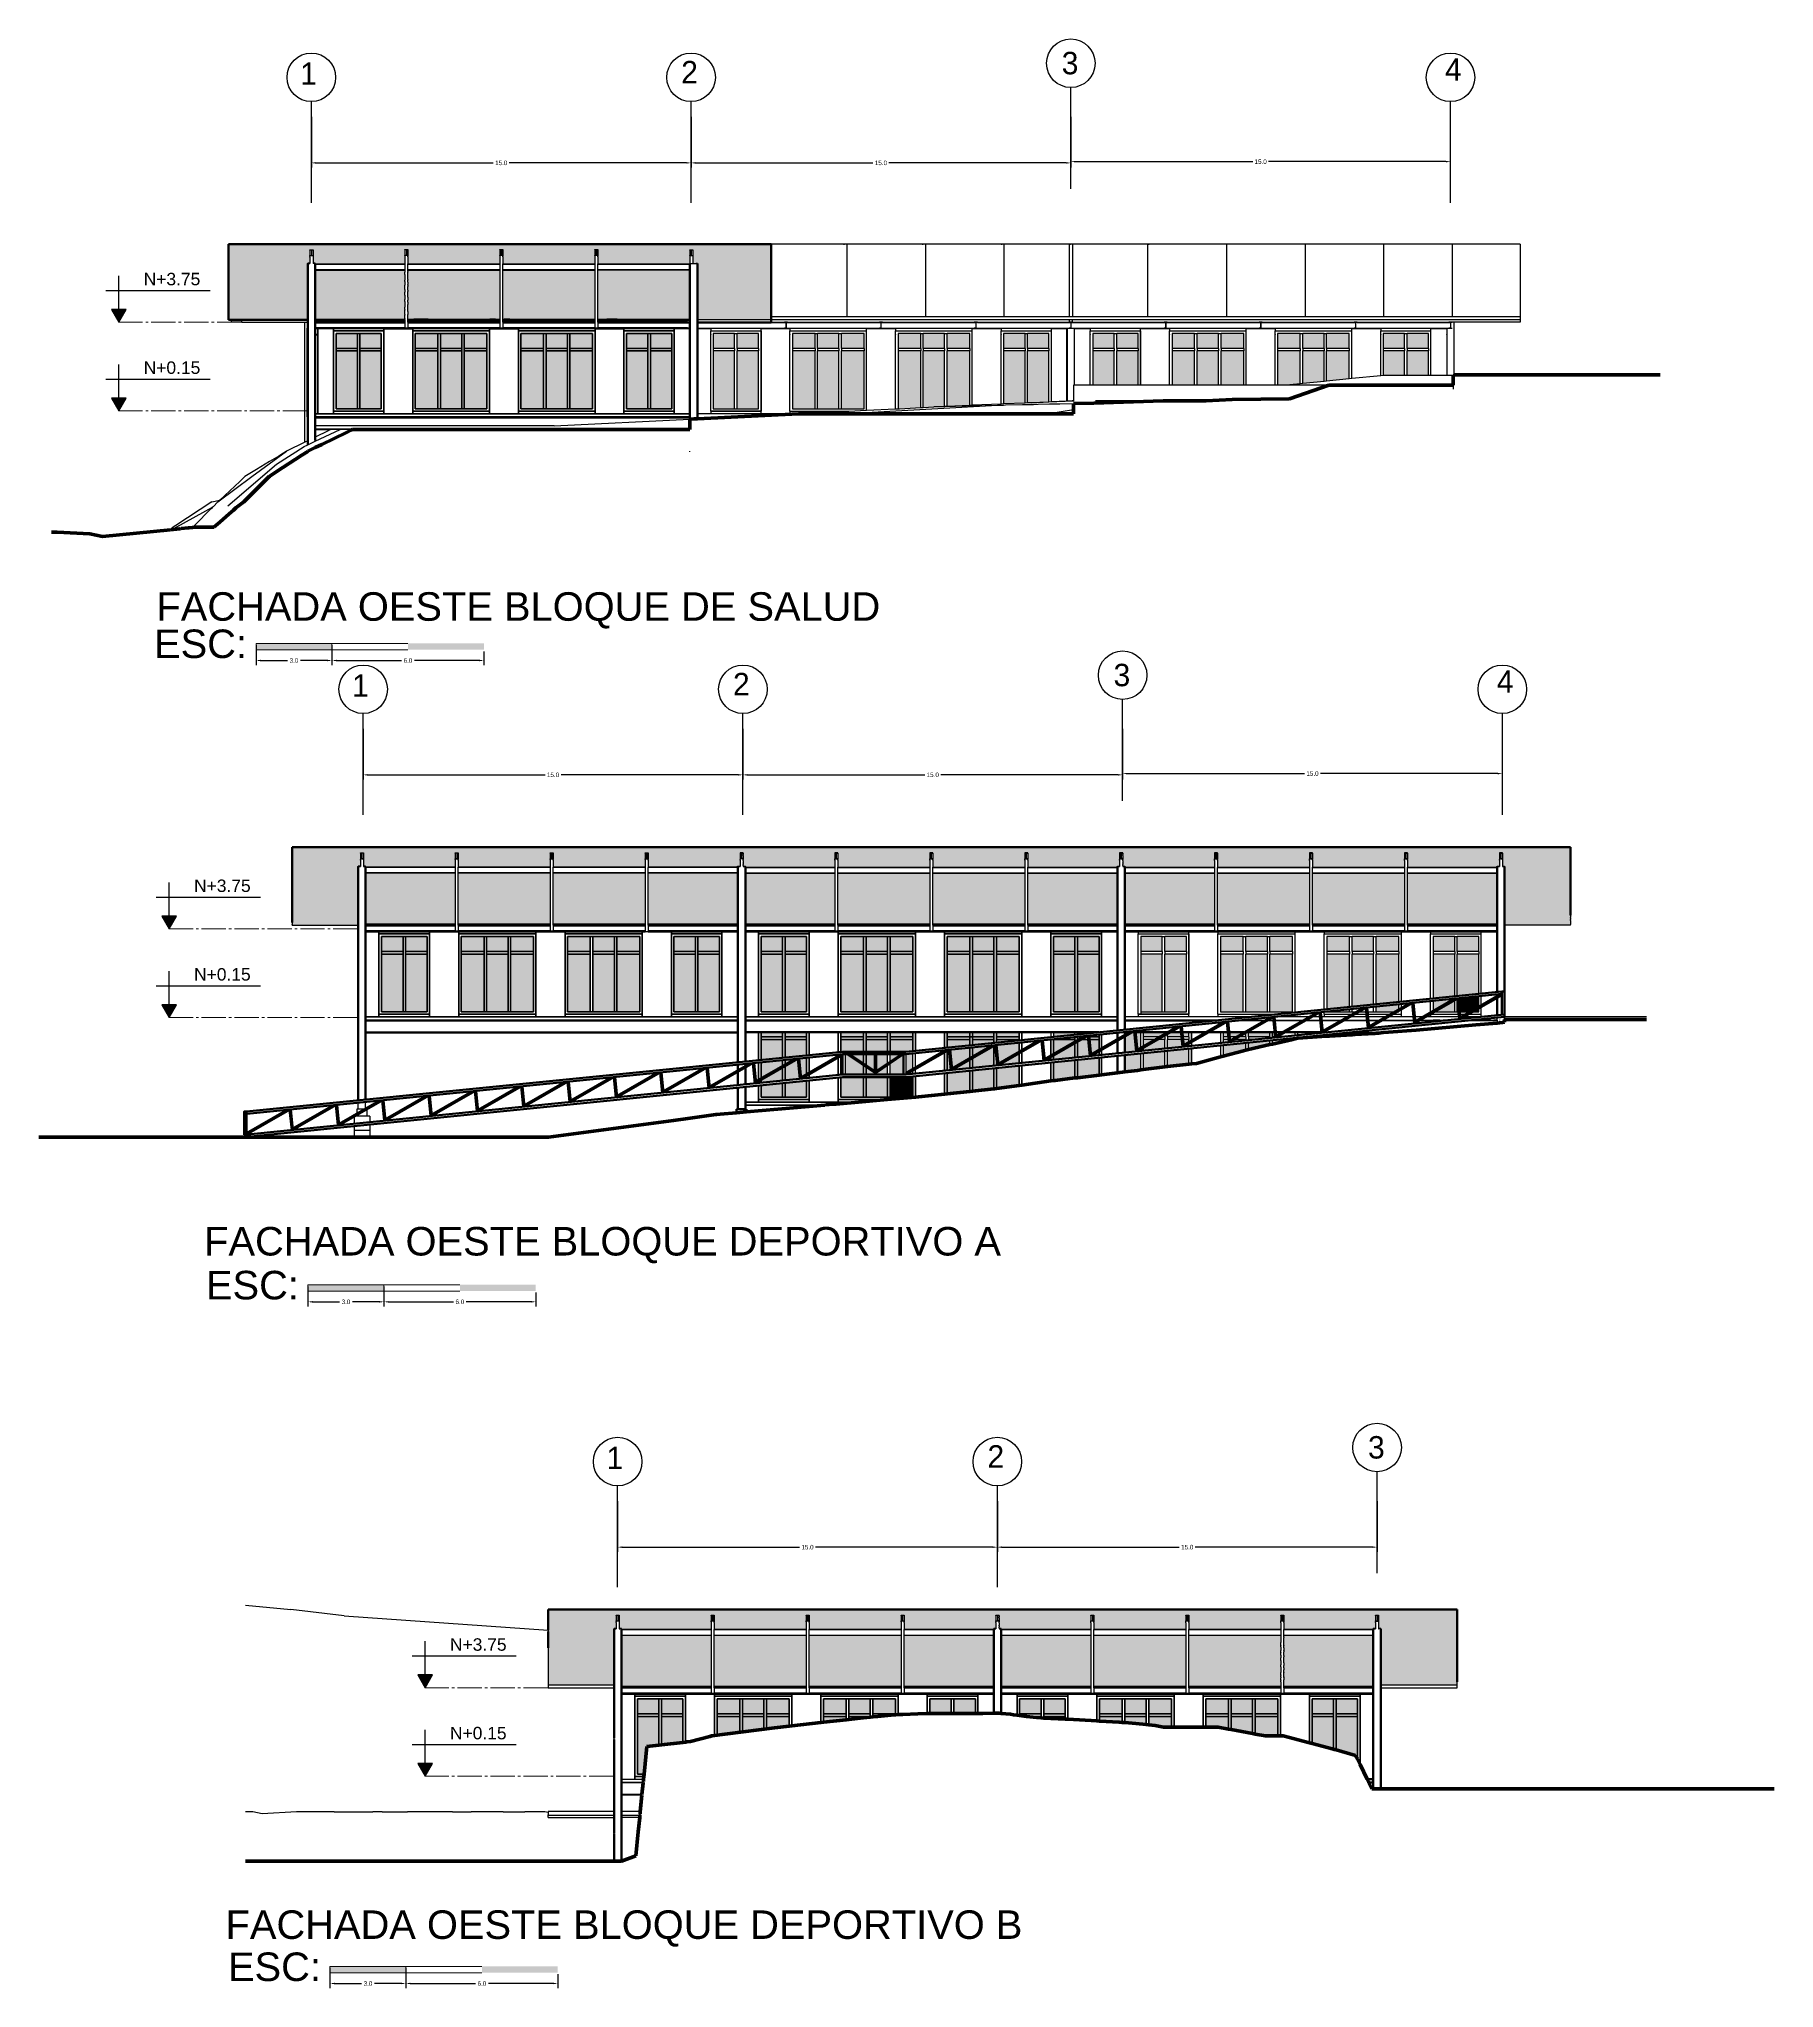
# Model space of a CAD drawing. Header units: metres. Extents: x -57 to 501, y 45 to 307.
# Drawn here: x 432.6 to 501.2, y 68 to 145 of the extents above; entities that cross this region are included whole.
import ezdxf

# ---------------------------------------------------------------- set-up
doc = ezdxf.new("R2010")
doc.units = ezdxf.units.M
doc.linetypes.add('ACAD_ISO04W100', pattern=[30, 24, -3, 0, -3])
doc.layers.add('Acotación', color=250, linetype='Continuous', lineweight=9)
doc.layers.add('Lámina', color=7, linetype='Continuous', lineweight=30)
doc.layers.add('atras', color=7, linetype='Continuous')
doc.layers.add('SectionCutEdges', color=7, linetype='Continuous')
doc.styles.add('Anotativo', font='arial.ttf')
doc.dimstyles.get("Standard").update_dxf_attribs({"dimtxt": 0.18, "dimasz": 0.18, "dimexe": 0.18, "dimexo": 0.0625, "dimgap": 0.09, "dimtad": 0, "dimtih": 1, "dimtoh": 1, "dimdec": 1, "dimzin": 0, "dimdsep": 46, "dimtxsty": 'Standard', "dimcen": 0.09, "dimadec": 0, "dimazin": 0, "dimtfac": 1, "dimtdec": 1, "dimtofl": 0, "dimtmove": 0, "dimatfit": 3, "dimfxl": 1, "dimtolj": 1, "dimtzin": 0, "dimarcsym": 0})

msp = doc.modelspace()

# ---------------------------------------------------------------- texts
at = {"layer": 'atras', "color": 252, "true_color": 0x939598, "style": 'Anotativo'}
for s, p in [('N+3.75', (436.782, 135.246)), ('N+0.15', (436.782, 131.746)), ('N+3.75', (438.772, 111.28)), ('N+0.15', (438.772, 107.78)), ('N+3.75', (448.881, 81.307)), ('N+0.15', (448.881, 77.807))]:
    msp.add_text(s, height=0.4923, dxfattribs=at).set_placement(p)
at = {"layer": 'atras', "color": 252, "true_color": 0x939598, "char_height": 0.886, "attachment_point": 1}
for s, width, insert in [('1', 0.62671, (442.968, 144.051)), ('2', 0.62671, (458.016, 144.109)), ('3', 0.8858, (473.048, 144.467)), ('4', 0.8858, (488.189, 144.214)), ('3', 0.8858, (475.095, 120.294)), ('1', 0.62671, (445.015, 119.877)), ('2', 0.62671, (460.062, 119.936)), ('4', 0.8858, (490.235, 120.041)), ('1', 0.62671, (455.067, 89.369)), ('2', 0.62671, (470.114, 89.427)), ('3', 0.8858, (485.147, 89.785))]:
    msp.add_mtext_dynamic_manual_height_columns(s, width=width, gutter_width=4.429, heights=[0], dxfattribs=dict(at, insert=insert))
at = {"layer": 'Lámina', "color": 7, "linetype": 'Continuous', "style": 'Anotativo'}
for s, height, p in [('FACHADA OESTE BLOQUE DE SALUD', 1.12652, (437.287, 121.994)), ('ESC:', 1.1265, (437.191, 120.521)), ('FACHADA OESTE BLOQUE DEPORTIVO A', 1.12652, (439.17, 96.92)), ('ESC:', 1.1265, (439.242, 95.187)), ('FACHADA OESTE BLOQUE DEPORTIVO B', 1.12652, (440.016, 69.924)), ('ESC:', 1.1265, (440.112, 68.26))]:
    msp.add_text(s, height=height, dxfattribs=at).set_placement(p)

# ---------------------------------------------------------------- blocks, each defined once
blk = doc.blocks.new('*D61')
at = {"layer": 'atras', "color": 0, "lineweight": -2, "transparency": 16777216}
for p, q in [((473.406, 139.098), (473.406, 140.31)), ((473.586, 140.13), (480.591, 140.13)), ((488.226, 140.13), (481.221, 140.13)), ((488.406, 139.098), (488.406, 140.31))]:
    blk.add_line(p, q, dxfattribs=at)
at = {"layer": 'atras', "color": 0, "transparency": 16777216}
for points in [[(473.586, 140.16), (473.586, 140.1), (473.406, 140.13)], [(488.226, 140.16), (488.226, 140.1), (488.406, 140.13)]]:
    blk.add_solid(points, dxfattribs=at)
at = {"layer": 'Defpoints', "color": 0, "transparency": 16777216}
for p in [(473.406, 140.13), (473.406, 139.035), (488.406, 139.035)]:
    blk.add_point(p, dxfattribs=at)
at = {"layer": 'atras', "color": 0, "transparency": 16777216, "insert": (480.906, 140.13), "char_height": 0.18, "attachment_point": 5}
blk.add_mtext('\\A1;15.0', dxfattribs=at)
blk = doc.blocks.new('*D62')
at = {"layer": 'atras', "color": 0, "lineweight": -2, "transparency": 16777216}
for p, q in [((458.406, 141.896), (458.406, 139.901)), ((473.406, 141.896), (473.406, 139.901)), ((458.586, 140.081), (465.591, 140.081)), ((473.226, 140.081), (466.221, 140.081))]:
    blk.add_line(p, q, dxfattribs=at)
at = {"layer": 'atras', "color": 0, "transparency": 16777216}
for points in [[(458.586, 140.111), (458.586, 140.051), (458.406, 140.081)], [(473.226, 140.111), (473.226, 140.051), (473.406, 140.081)]]:
    blk.add_solid(points, dxfattribs=at)
at = {"layer": 'Defpoints', "color": 0, "transparency": 16777216}
for p in [(458.406, 141.959), (473.406, 141.959), (458.406, 140.081)]:
    blk.add_point(p, dxfattribs=at)
at = {"layer": 'atras', "color": 0, "transparency": 16777216, "insert": (465.906, 140.081), "char_height": 0.18, "attachment_point": 5}
blk.add_mtext('\\A1;15.0', dxfattribs=at)
blk = doc.blocks.new('*D63')
at = {"layer": 'atras', "color": 0, "lineweight": -2, "transparency": 16777216}
for p, q in [((443.406, 141.896), (443.406, 139.901)), ((458.406, 141.896), (458.406, 139.901)), ((443.586, 140.081), (450.591, 140.081)), ((458.226, 140.081), (451.221, 140.081))]:
    blk.add_line(p, q, dxfattribs=at)
at = {"layer": 'atras', "color": 0, "transparency": 16777216}
for points in [[(443.586, 140.111), (443.586, 140.051), (443.406, 140.081)], [(458.226, 140.111), (458.226, 140.051), (458.406, 140.081)]]:
    blk.add_solid(points, dxfattribs=at)
at = {"layer": 'Defpoints', "color": 0, "transparency": 16777216}
for p in [(443.406, 141.959), (458.406, 141.959), (443.406, 140.081)]:
    blk.add_point(p, dxfattribs=at)
at = {"layer": 'atras', "color": 0, "transparency": 16777216, "insert": (450.906, 140.081), "char_height": 0.18, "attachment_point": 5}
blk.add_mtext('\\A1;15.0', dxfattribs=at)
blk = doc.blocks.new('*D64')
at = {"layer": 'atras', "color": 0, "lineweight": -2, "transparency": 16777216}
for p, q in [((475.453, 114.924), (475.453, 116.136)), ((475.633, 115.956), (482.638, 115.956)), ((490.273, 115.956), (483.268, 115.956)), ((490.453, 114.924), (490.453, 116.136))]:
    blk.add_line(p, q, dxfattribs=at)
at = {"layer": 'atras', "color": 0, "transparency": 16777216}
for points in [[(475.633, 115.986), (475.633, 115.926), (475.453, 115.956)], [(490.273, 115.986), (490.273, 115.926), (490.453, 115.956)]]:
    blk.add_solid(points, dxfattribs=at)
at = {"layer": 'Defpoints', "color": 0, "transparency": 16777216}
for p in [(475.453, 115.956), (475.453, 114.861), (490.453, 114.861)]:
    blk.add_point(p, dxfattribs=at)
at = {"layer": 'atras', "color": 0, "transparency": 16777216, "insert": (482.953, 115.956), "char_height": 0.18, "attachment_point": 5}
blk.add_mtext('\\A1;15.0', dxfattribs=at)
blk = doc.blocks.new('*D65')
at = {"layer": 'atras', "color": 0, "lineweight": -2, "transparency": 16777216}
for p, q in [((460.453, 117.722), (460.453, 115.727)), ((475.453, 117.722), (475.453, 115.727)), ((460.633, 115.907), (467.638, 115.907)), ((475.273, 115.907), (468.268, 115.907))]:
    blk.add_line(p, q, dxfattribs=at)
at = {"layer": 'atras', "color": 0, "transparency": 16777216}
for points in [[(460.633, 115.937), (460.633, 115.877), (460.453, 115.907)], [(475.273, 115.937), (475.273, 115.877), (475.453, 115.907)]]:
    blk.add_solid(points, dxfattribs=at)
at = {"layer": 'Defpoints', "color": 0, "transparency": 16777216}
for p in [(460.453, 117.785), (475.453, 117.785), (460.453, 115.907)]:
    blk.add_point(p, dxfattribs=at)
at = {"layer": 'atras', "color": 0, "transparency": 16777216, "insert": (467.953, 115.907), "char_height": 0.18, "attachment_point": 5}
blk.add_mtext('\\A1;15.0', dxfattribs=at)
blk = doc.blocks.new('*D66')
at = {"layer": 'atras', "color": 0, "lineweight": -2, "transparency": 16777216}
for p, q in [((445.453, 117.722), (445.453, 115.727)), ((460.453, 117.722), (460.453, 115.727)), ((445.633, 115.907), (452.638, 115.907)), ((460.273, 115.907), (453.268, 115.907))]:
    blk.add_line(p, q, dxfattribs=at)
at = {"layer": 'atras', "color": 0, "transparency": 16777216}
for points in [[(445.633, 115.937), (445.633, 115.877), (445.453, 115.907)], [(460.273, 115.937), (460.273, 115.877), (460.453, 115.907)]]:
    blk.add_solid(points, dxfattribs=at)
at = {"layer": 'Defpoints', "color": 0, "transparency": 16777216}
for p in [(445.453, 117.785), (460.453, 117.785), (445.453, 115.907)]:
    blk.add_point(p, dxfattribs=at)
at = {"layer": 'atras', "color": 0, "transparency": 16777216, "insert": (452.953, 115.907), "char_height": 0.18, "attachment_point": 5}
blk.add_mtext('\\A1;15.0', dxfattribs=at)
blk = doc.blocks.new('*D67')
at = {"layer": 'atras', "color": 0, "lineweight": -2, "transparency": 16777216}
for p, q in [((470.505, 87.214), (470.505, 85.219)), ((485.505, 87.214), (485.505, 85.219)), ((470.685, 85.399), (477.69, 85.399)), ((485.325, 85.399), (478.32, 85.399))]:
    blk.add_line(p, q, dxfattribs=at)
at = {"layer": 'atras', "color": 0, "transparency": 16777216}
for points in [[(470.685, 85.429), (470.685, 85.369), (470.505, 85.399)], [(485.325, 85.429), (485.325, 85.369), (485.505, 85.399)]]:
    blk.add_solid(points, dxfattribs=at)
at = {"layer": 'Defpoints', "color": 0, "transparency": 16777216}
for p in [(470.505, 87.276), (485.505, 87.276), (470.505, 85.399)]:
    blk.add_point(p, dxfattribs=at)
at = {"layer": 'atras', "color": 0, "transparency": 16777216, "insert": (478.005, 85.399), "char_height": 0.18, "attachment_point": 5}
blk.add_mtext('\\A1;15.0', dxfattribs=at)
blk = doc.blocks.new('*D68')
at = {"layer": 'atras', "color": 0, "lineweight": -2, "transparency": 16777216}
for p, q in [((455.505, 87.214), (455.505, 85.219)), ((470.505, 87.214), (470.505, 85.219)), ((455.685, 85.399), (462.69, 85.399)), ((470.325, 85.399), (463.32, 85.399))]:
    blk.add_line(p, q, dxfattribs=at)
at = {"layer": 'atras', "color": 0, "transparency": 16777216}
for points in [[(455.685, 85.429), (455.685, 85.369), (455.505, 85.399)], [(470.325, 85.429), (470.325, 85.369), (470.505, 85.399)]]:
    blk.add_solid(points, dxfattribs=at)
at = {"layer": 'Defpoints', "color": 0, "transparency": 16777216}
for p in [(455.505, 87.276), (470.505, 87.276), (455.505, 85.399)]:
    blk.add_point(p, dxfattribs=at)
at = {"layer": 'atras', "color": 0, "transparency": 16777216, "insert": (463.005, 85.399), "char_height": 0.18, "attachment_point": 5}
blk.add_mtext('\\A1;15.0', dxfattribs=at)
blk = doc.blocks.new('*D100')
at = {"layer": 'Acotación', "color": 0, "lineweight": -2, "transparency": 16777216}
for p, q in [((441.221, 121.035), (441.221, 120.244)), ((444.221, 121.035), (444.221, 120.244)), ((441.401, 120.424), (442.466, 120.424)), ((444.041, 120.424), (442.976, 120.424))]:
    blk.add_line(p, q, dxfattribs=at)
at = {"layer": 'Acotación', "color": 0, "transparency": 16777216}
for points in [[(441.401, 120.454), (441.401, 120.394), (441.221, 120.424)], [(444.041, 120.454), (444.041, 120.394), (444.221, 120.424)]]:
    blk.add_solid(points, dxfattribs=at)
at = {"layer": 'Defpoints', "color": 0, "transparency": 16777216}
for p in [(441.221, 121.098), (444.221, 121.098), (444.221, 120.424)]:
    blk.add_point(p, dxfattribs=at)
at = {"layer": 'Acotación', "color": 0, "transparency": 16777216, "insert": (442.721, 120.424), "char_height": 0.18, "attachment_point": 5}
blk.add_mtext('\\A1;3.0', dxfattribs=at)
blk = doc.blocks.new('*D101')
at = {"layer": 'Acotación', "color": 0, "lineweight": -2, "transparency": 16777216}
for p, q in [((444.221, 120.785), (444.221, 120.244)), ((444.401, 120.424), (446.966, 120.424)), ((450.041, 120.424), (447.476, 120.424)), ((450.221, 120.785), (450.221, 120.244))]:
    blk.add_line(p, q, dxfattribs=at)
at = {"layer": 'Acotación', "color": 0, "transparency": 16777216}
for points in [[(444.401, 120.454), (444.401, 120.394), (444.221, 120.424)], [(450.041, 120.454), (450.041, 120.394), (450.221, 120.424)]]:
    blk.add_solid(points, dxfattribs=at)
at = {"layer": 'Defpoints', "color": 0, "transparency": 16777216}
for p in [(444.221, 120.848), (450.221, 120.848), (450.221, 120.424)]:
    blk.add_point(p, dxfattribs=at)
at = {"layer": 'Acotación', "color": 0, "transparency": 16777216, "insert": (447.221, 120.424), "char_height": 0.18, "attachment_point": 5}
blk.add_mtext('\\A1;6.0', dxfattribs=at)
blk = doc.blocks.new('*D102')
at = {"layer": 'Acotación', "color": 0, "lineweight": -2, "transparency": 16777216}
for p, q in [((443.272, 95.702), (443.272, 94.91)), ((446.272, 95.702), (446.272, 94.91)), ((443.452, 95.09), (444.517, 95.09)), ((446.092, 95.09), (445.027, 95.09))]:
    blk.add_line(p, q, dxfattribs=at)
at = {"layer": 'Acotación', "color": 0, "transparency": 16777216}
for points in [[(443.452, 95.12), (443.452, 95.06), (443.272, 95.09)], [(446.092, 95.12), (446.092, 95.06), (446.272, 95.09)]]:
    blk.add_solid(points, dxfattribs=at)
at = {"layer": 'Defpoints', "color": 0, "transparency": 16777216}
for p in [(443.272, 95.764), (446.272, 95.764), (446.272, 95.09)]:
    blk.add_point(p, dxfattribs=at)
at = {"layer": 'Acotación', "color": 0, "transparency": 16777216, "insert": (444.772, 95.09), "char_height": 0.18, "attachment_point": 5}
blk.add_mtext('\\A1;3.0', dxfattribs=at)
blk = doc.blocks.new('*D103')
at = {"layer": 'Acotación', "color": 0, "lineweight": -2, "transparency": 16777216}
for p, q in [((446.272, 95.452), (446.272, 94.91)), ((446.452, 95.09), (449.017, 95.09)), ((452.092, 95.09), (449.527, 95.09)), ((452.272, 95.452), (452.272, 94.91))]:
    blk.add_line(p, q, dxfattribs=at)
at = {"layer": 'Acotación', "color": 0, "transparency": 16777216}
for points in [[(446.452, 95.12), (446.452, 95.06), (446.272, 95.09)], [(452.092, 95.12), (452.092, 95.06), (452.272, 95.09)]]:
    blk.add_solid(points, dxfattribs=at)
at = {"layer": 'Defpoints', "color": 0, "transparency": 16777216}
for p in [(446.272, 95.514), (452.272, 95.514), (452.272, 95.09)]:
    blk.add_point(p, dxfattribs=at)
at = {"layer": 'Acotación', "color": 0, "transparency": 16777216, "insert": (449.272, 95.09), "char_height": 0.18, "attachment_point": 5}
blk.add_mtext('\\A1;6.0', dxfattribs=at)
blk = doc.blocks.new('*D104')
at = {"layer": 'Acotación', "color": 0, "lineweight": -2, "transparency": 16777216}
for p, q in [((444.142, 68.775), (444.142, 67.983)), ((447.142, 68.775), (447.142, 67.983)), ((444.322, 68.163), (445.387, 68.163)), ((446.962, 68.163), (445.897, 68.163))]:
    blk.add_line(p, q, dxfattribs=at)
at = {"layer": 'Acotación', "color": 0, "transparency": 16777216}
for points in [[(444.322, 68.193), (444.322, 68.133), (444.142, 68.163)], [(446.962, 68.193), (446.962, 68.133), (447.142, 68.163)]]:
    blk.add_solid(points, dxfattribs=at)
at = {"layer": 'Defpoints', "color": 0, "transparency": 16777216}
for p in [(444.142, 68.837), (447.142, 68.837), (447.142, 68.163)]:
    blk.add_point(p, dxfattribs=at)
at = {"layer": 'Acotación', "color": 0, "transparency": 16777216, "insert": (445.642, 68.163), "char_height": 0.18, "attachment_point": 5}
blk.add_mtext('\\A1;3.0', dxfattribs=at)
blk = doc.blocks.new('*D105')
at = {"layer": 'Acotación', "color": 0, "lineweight": -2, "transparency": 16777216}
for p, q in [((447.142, 68.525), (447.142, 67.983)), ((453.142, 68.525), (453.142, 67.983)), ((447.322, 68.163), (449.887, 68.163)), ((452.962, 68.163), (450.397, 68.163))]:
    blk.add_line(p, q, dxfattribs=at)
at = {"layer": 'Acotación', "color": 0, "transparency": 16777216}
for points in [[(447.322, 68.193), (447.322, 68.133), (447.142, 68.163)], [(452.962, 68.193), (452.962, 68.133), (453.142, 68.163)]]:
    blk.add_solid(points, dxfattribs=at)
at = {"layer": 'Defpoints', "color": 0, "transparency": 16777216}
for p in [(447.142, 68.587), (453.142, 68.587), (453.142, 68.163)]:
    blk.add_point(p, dxfattribs=at)
at = {"layer": 'Acotación', "color": 0, "transparency": 16777216, "insert": (450.142, 68.163), "char_height": 0.18, "attachment_point": 5}
blk.add_mtext('\\A1;6.0', dxfattribs=at)

# ---------------------------------------------------------------- dimensions: what is measured, and where the dimension line sits
at = {"layer": 'Acotación'}
for base, p1, p2, picture, middle in [((444.221, 120.424), (441.221, 121.098), (444.221, 121.098), '*D100', (442.721, 120.424)), ((450.221, 120.424), (444.221, 120.848), (450.221, 120.848), '*D101', (447.221, 120.424)), ((446.272, 95.09), (443.272, 95.764), (446.272, 95.764), '*D102', (444.772, 95.09)), ((452.272, 95.09), (446.272, 95.514), (452.272, 95.514), '*D103', (449.272, 95.09)), ((447.142, 68.163), (444.142, 68.837), (447.142, 68.837), '*D104', (445.642, 68.163)), ((453.142, 68.163), (447.142, 68.587), (453.142, 68.587), '*D105', (450.142, 68.163))]:
    dim = msp.add_linear_dim(base=base, p1=p1, p2=p2, dimstyle='Standard', dxfattribs=at)
    dim.commit()
    dim.dimension.update_dxf_attribs({"geometry": picture, "text_midpoint": middle})
at = {"layer": 'atras', "color": 252, "true_color": 0x939598}
for base, p1, p2, picture, middle in [((443.406, 140.081), (458.406, 141.959), (443.406, 141.959), '*D63', (450.906, 140.081)), ((458.406, 140.081), (473.406, 141.959), (458.406, 141.959), '*D62', (465.906, 140.081)), ((445.453, 115.907), (460.453, 117.785), (445.453, 117.785), '*D66', (452.953, 115.907)), ((460.453, 115.907), (475.453, 117.785), (460.453, 117.785), '*D65', (467.953, 115.907)), ((455.505, 85.399), (470.505, 87.276), (455.505, 87.276), '*D68', (463.005, 85.399)), ((470.505, 85.399), (485.505, 87.276), (470.505, 87.276), '*D67', (478.005, 85.399))]:
    dim = msp.add_linear_dim(base=base, p1=p1, p2=p2, dimstyle='Standard', dxfattribs=at)
    dim.commit()
    dim.dimension.update_dxf_attribs({"geometry": picture, "text_midpoint": middle})
for base, p1, p2, picture, middle in [((473.406, 140.13), (488.406, 139.035), (473.406, 139.035), '*D61', (480.906, 140.13)), ((475.453, 115.956), (490.453, 114.861), (475.453, 114.861), '*D64', (482.953, 115.956))]:
    dim = msp.add_linear_dim(base=base, p1=p1, p2=p2, dimstyle='Standard', dxfattribs=at)
    dim.commit()
    dim.dimension.update_dxf_attribs({"geometry": picture, "text_midpoint": middle, "dimtype": 160})

# ---------------------------------------------------------------- hatches: boundary and pattern name
at = {"true_color": 0x939598}
h = msp.add_hatch(color=252, dxfattribs=at)
h.dxf.hatch_style = 1
h.paths.add_polyline_path([(443.261, 135.365), (443.261, 135.373), (443.261, 135.398), (443.261, 135.446), (443.261, 135.471), (443.261, 135.562), (443.261, 135.57), (443.261, 135.595), (443.261, 135.643), (443.261, 135.669), (443.261, 135.759), (443.261, 135.767), (443.261, 135.792), (443.261, 135.841), (443.261, 135.841), (443.261, 135.866), (443.261, 135.956), (443.261, 135.965), (443.261, 135.989), (443.261, 136.038), (443.261, 136.063), (443.261, 136.111), (443.261, 136.111), (443.261, 136.121), (443.326, 136.121), (443.351, 136.121), (443.351, 136.154), (443.351, 136.162), (443.351, 136.187), (443.351, 136.235), (443.351, 136.261), (443.351, 136.351), (443.351, 136.359), (443.351, 136.384), (443.351, 136.411), (443.351, 136.42), (443.351, 136.432), (443.351, 136.458), (443.351, 136.548), (443.351, 136.557), (443.351, 136.581), (443.351, 136.63), (443.351, 136.631), (443.351, 136.638), (443.351, 136.639), (443.351, 136.647), (443.471, 136.647), (443.471, 136.631), (443.471, 136.581), (443.471, 136.557), (443.471, 136.458), (443.471, 136.433), (443.471, 136.432), (443.471, 136.42), (443.471, 136.384), (443.471, 136.359), (443.471, 136.261), (443.471, 136.236), (443.471, 136.235), (443.471, 136.187), (443.471, 136.162), (443.471, 136.154), (443.471, 136.121), (443.477, 136.121), (443.497, 136.121), (443.561, 136.121), (443.561, 136.111), (443.561, 136.084), (443.626, 136.084), (443.646, 136.084), (443.759, 136.084), (443.78, 136.084), (443.908, 136.084), (443.929, 136.084), (444.042, 136.084), (444.062, 136.084), (444.191, 136.084), (444.211, 136.084), (444.324, 136.084), (444.344, 136.084), (444.473, 136.084), (444.493, 136.084), (444.607, 136.084), (444.627, 136.084), (444.756, 136.084), (444.776, 136.084), (444.889, 136.084), (444.909, 136.084), (445.038, 136.084), (445.058, 136.084), (445.172, 136.084), (445.192, 136.084), (445.321, 136.084), (445.341, 136.084), (445.454, 136.084), (445.474, 136.084), (445.603, 136.084), (445.623, 136.084), (445.736, 136.084), (445.757, 136.084), (445.885, 136.084), (445.906, 136.084), (446.019, 136.084), (446.039, 136.084), (446.164, 136.084), (446.184, 136.084), (446.305, 136.084), (446.325, 136.084), (446.446, 136.084), (446.466, 136.084), (446.588, 136.084), (446.608, 136.084), (446.729, 136.084), (446.749, 136.084), (446.87, 136.084), (446.89, 136.084), (447.011, 136.084), (447.031, 136.084), (447.101, 136.084), (447.101, 136.094), (447.101, 136.164), (447.101, 136.172), (447.101, 136.196), (447.101, 136.245), (447.101, 136.27), (447.101, 136.361), (447.101, 136.369), (447.101, 136.394), (447.101, 136.42), (447.101, 136.442), (447.101, 136.468), (447.101, 136.558), (447.101, 136.566), (447.101, 136.591), (447.101, 136.639), (447.101, 136.64), (447.101, 136.647), (447.101, 136.649), (447.101, 136.657), (447.221, 136.657), (447.221, 136.64), (447.221, 136.591), (447.221, 136.566), (447.221, 136.468), (447.221, 136.443), (447.221, 136.43), (447.221, 136.394), (447.221, 136.369), (447.221, 136.27), (447.221, 136.246), (447.221, 136.196), (447.221, 136.172), (447.221, 136.084), (447.294, 136.084), (447.314, 136.084), (447.435, 136.084), (447.455, 136.084), (447.576, 136.084), (447.596, 136.084), (447.717, 136.084), (447.737, 136.084), (447.858, 136.084), (447.879, 136.084), (448, 136.084), (448.02, 136.084), (448.141, 136.084), (448.161, 136.084), (448.282, 136.084), (448.302, 136.084), (448.423, 136.084), (448.443, 136.084), (448.564, 136.084), (448.585, 136.084), (448.706, 136.084), (448.726, 136.084), (448.847, 136.084), (448.867, 136.084), (448.988, 136.084), (449.008, 136.084), (449.129, 136.084), (449.149, 136.084), (449.27, 136.084), (449.291, 136.084), (449.412, 136.084), (449.432, 136.084), (449.553, 136.084), (449.573, 136.084), (449.694, 136.084), (449.714, 136.084), (449.835, 136.084), (449.855, 136.084), (449.976, 136.084), (449.997, 136.084), (450.118, 136.084), (450.138, 136.084), (450.259, 136.084), (450.279, 136.084), (450.4, 136.084), (450.42, 136.084), (450.541, 136.084), (450.561, 136.084), (450.683, 136.084), (450.703, 136.084), (450.824, 136.084), (450.851, 136.084), (450.851, 136.094), (450.851, 136.164), (450.851, 136.172), (450.851, 136.196), (450.851, 136.245), (450.851, 136.27), (450.851, 136.361), (450.851, 136.369), (450.851, 136.394), (450.851, 136.42), (450.851, 136.442), (450.851, 136.468), (450.851, 136.558), (450.851, 136.566), (450.851, 136.591), (450.851, 136.639), (450.851, 136.64), (450.851, 136.647), (450.851, 136.649), (450.851, 136.657), (450.971, 136.657), (450.971, 136.64), (450.971, 136.591), (450.971, 136.566), (450.971, 136.468), (450.971, 136.443), (450.971, 136.43), (450.971, 136.394), (450.971, 136.369), (450.971, 136.27), (450.971, 136.246), (450.971, 136.196), (450.971, 136.172), (450.971, 136.084), (450.985, 136.084), (451.106, 136.084), (451.126, 136.084), (451.247, 136.084), (451.268, 136.084), (451.389, 136.084), (451.409, 136.084), (451.53, 136.084), (451.55, 136.084), (451.671, 136.084), (451.691, 136.084), (451.812, 136.084), (451.832, 136.084), (451.953, 136.084), (451.974, 136.084), (452.095, 136.084), (452.115, 136.084), (452.236, 136.084), (452.256, 136.084), (452.377, 136.084), (452.397, 136.084), (452.518, 136.084), (452.538, 136.084), (452.659, 136.084), (452.68, 136.084), (452.801, 136.084), (452.821, 136.084), (452.942, 136.084), (452.962, 136.084), (453.083, 136.084), (453.103, 136.084), (453.224, 136.084), (453.244, 136.084), (453.365, 136.084), (453.386, 136.084), (453.507, 136.084), (453.527, 136.084), (453.648, 136.084), (453.668, 136.084), (453.789, 136.084), (453.809, 136.084), (453.93, 136.084), (453.95, 136.084), (454.071, 136.084), (454.092, 136.084), (454.213, 136.084), (454.233, 136.084), (454.354, 136.084), (454.374, 136.084), (454.495, 136.084), (454.515, 136.084), (454.601, 136.084), (454.601, 136.094), (454.601, 136.164), (454.601, 136.172), (454.601, 136.196), (454.601, 136.245), (454.601, 136.27), (454.601, 136.361), (454.601, 136.369), (454.601, 136.394), (454.601, 136.42), (454.601, 136.442), (454.601, 136.468), (454.601, 136.558), (454.601, 136.566), (454.601, 136.591), (454.601, 136.639), (454.601, 136.64), (454.601, 136.647), (454.601, 136.649), (454.601, 136.657), (454.721, 136.657), (454.721, 136.647), (454.721, 136.64), (454.721, 136.639), (454.721, 136.591), (454.721, 136.566), (454.721, 136.468), (454.721, 136.443), (454.721, 136.442), (454.721, 136.43), (454.721, 136.394), (454.721, 136.369), (454.721, 136.361), (454.721, 136.27), (454.721, 136.246), (454.721, 136.245), (454.721, 136.196), (454.721, 136.172), (454.721, 136.084), (454.778, 136.084), (454.798, 136.084), (454.919, 136.084), (454.939, 136.084), (455.06, 136.084), (455.08, 136.084), (455.201, 136.084), (455.221, 136.084), (455.342, 136.084), (455.363, 136.084), (455.484, 136.084), (455.504, 136.084), (455.625, 136.084), (455.645, 136.084), (455.766, 136.084), (455.786, 136.084), (455.907, 136.084), (455.927, 136.084), (456.048, 136.084), (456.069, 136.084), (456.19, 136.084), (456.21, 136.084), (456.331, 136.084), (456.351, 136.084), (456.472, 136.084), (456.492, 136.084), (456.613, 136.084), (456.633, 136.084), (456.754, 136.084), (456.775, 136.084), (456.896, 136.084), (456.916, 136.084), (457.037, 136.084), (457.057, 136.084), (457.178, 136.084), (457.198, 136.084), (457.319, 136.084), (457.339, 136.084), (457.46, 136.084), (457.481, 136.084), (457.602, 136.084), (457.622, 136.084), (457.743, 136.084), (457.763, 136.084), (457.884, 136.084), (457.904, 136.084), (458.025, 136.084), (458.045, 136.084), (458.166, 136.084), (458.187, 136.084), (458.351, 136.084), (458.351, 136.121), (458.351, 136.154), (458.351, 136.162), (458.351, 136.187), (458.351, 136.235), (458.351, 136.261), (458.351, 136.351), (458.351, 136.359), (458.351, 136.384), (458.351, 136.411), (458.351, 136.42), (458.351, 136.432), (458.351, 136.458), (458.351, 136.548), (458.351, 136.557), (458.351, 136.581), (458.351, 136.63), (458.351, 136.631), (458.351, 136.638), (458.351, 136.639), (458.351, 136.647), (458.471, 136.647), (458.471, 136.631), (458.471, 136.581), (458.471, 136.557), (458.471, 136.458), (458.471, 136.433), (458.471, 136.432), (458.471, 136.42), (458.471, 136.384), (458.471, 136.359), (458.471, 136.261), (458.471, 136.236), (458.471, 136.187), (458.471, 136.162), (458.471, 136.111), (458.561, 136.111), (458.59, 136.111), (458.61, 136.111), (458.661, 136.111), (458.661, 136.063), (458.661, 136.039), (458.661, 136.038), (458.661, 135.989), (458.661, 135.965), (458.661, 135.956), (458.661, 135.866), (458.661, 135.841), (458.661, 135.841), (458.661, 135.792), (458.661, 135.767), (458.661, 135.669), (458.661, 135.644), (458.661, 135.643), (458.661, 135.595), (458.661, 135.57), (458.661, 135.562), (458.661, 135.471), (458.661, 135.447), (458.661, 135.446), (458.661, 135.398), (458.661, 135.373), (458.661, 135.274), (458.661, 135.25), (458.661, 135.249), (458.661, 135.2), (458.661, 135.176), (458.661, 135.167), (458.661, 135.077), (458.661, 135.052), (458.661, 135.051), (458.661, 135.003), (458.661, 134.978), (458.661, 134.88), (458.661, 134.855), (458.661, 134.854), (458.661, 134.806), (458.661, 134.781), (458.661, 134.773), (458.661, 134.682), (458.661, 134.658), (458.661, 134.657), (458.661, 134.608), (458.661, 134.584), (458.661, 134.485), (458.661, 134.46), (458.661, 134.46), (458.661, 134.411), (458.661, 134.386), (458.661, 134.378), (458.661, 134.288), (458.661, 134.263), (458.661, 134.262), (458.661, 134.214), (458.661, 134.189), (458.661, 134.181), (458.661, 134.091), (458.661, 134.066), (458.661, 134.065), (458.661, 134.017), (458.661, 133.992), (458.661, 133.984), (458.661, 133.949), (458.661, 133.931), (458.661, 133.886), (458.749, 133.886), (458.873, 133.886), (458.875, 133.886), (458.914, 133.886), (459.032, 133.886), (459.155, 133.886), (459.157, 133.886), (459.197, 133.886), (459.314, 133.886), (459.437, 133.886), (459.439, 133.886), (459.479, 133.886), (459.597, 133.886), (459.72, 133.886), (459.722, 133.886), (459.762, 133.886), (459.879, 133.886), (460.002, 133.886), (460.004, 133.886), (460.044, 133.886), (460.161, 133.886), (460.285, 133.886), (460.287, 133.886), (460.327, 133.886), (460.444, 133.886), (460.567, 133.886), (460.569, 133.886), (460.609, 133.886), (460.726, 133.886), (460.849, 133.886), (460.852, 133.886), (460.891, 133.886), (461.009, 133.886), (461.132, 133.886), (461.134, 133.886), (461.174, 133.886), (461.291, 133.886), (461.414, 133.886), (461.416, 133.886), (461.454, 133.886), (461.456, 133.886), (461.576, 133.886), (461.576, 133.899), (461.576, 133.931), (461.576, 133.949), (461.576, 134.019), (461.576, 136.752), (461.576, 136.841), (461.576, 136.87), (458.469, 136.87), (455.363, 136.87), (452.256, 136.87), (449.149, 136.87), (446.043, 136.87), (443.35, 136.87), (440.657, 136.87), (440.137, 136.87), (440.137, 134.019), (440.135, 133.899), (440.137, 133.905), (440.137, 133.886), (440.296, 133.886), (440.422, 133.886), (440.579, 133.886), (440.657, 133.886), (443.261, 133.886), (443.261, 133.893), (443.261, 133.925), (443.261, 133.943), (443.261, 133.984), (443.261, 133.992), (443.261, 134.017), (443.261, 134.065), (443.261, 134.091), (443.261, 134.181), (443.261, 134.189), (443.261, 134.214), (443.261, 134.262), (443.261, 134.288), (443.261, 134.378), (443.261, 134.386), (443.261, 134.411), (443.261, 134.46), (443.261, 134.485), (443.261, 134.576), (443.261, 134.584), (443.261, 134.608), (443.261, 134.657), (443.261, 134.682), (443.261, 134.773), (443.261, 134.781), (443.261, 134.806), (443.261, 134.854), (443.261, 134.88), (443.261, 134.97), (443.261, 134.978), (443.261, 135.003), (443.261, 135.051), (443.261, 135.077), (443.261, 135.167), (443.261, 135.176), (443.261, 135.2), (443.261, 135.249), (443.261, 135.274)])
h.paths.add_polyline_path([(447.101, 135.365), (447.101, 135.373), (447.101, 135.398), (447.101, 135.446), (447.101, 135.447), (447.101, 135.471), (447.101, 135.562), (447.101, 135.57), (447.101, 135.595), (447.101, 135.643), (447.101, 135.669), (447.101, 135.759), (447.101, 135.767), (447.101, 135.792), (447.101, 135.841), (443.561, 135.841), (443.561, 135.792), (443.561, 135.767), (443.561, 135.669), (443.561, 135.644), (443.561, 135.643), (443.561, 135.595), (443.561, 135.57), (443.561, 135.562), (443.561, 135.471), (443.561, 135.447), (443.561, 135.446), (443.561, 135.398), (443.561, 135.373), (443.561, 135.274), (443.561, 135.25), (443.561, 135.249), (443.561, 135.2), (443.561, 135.176), (443.561, 135.167), (443.561, 135.077), (443.561, 135.052), (443.561, 135.051), (443.561, 135.003), (443.561, 134.978), (443.561, 134.88), (443.561, 134.855), (443.561, 134.854), (443.561, 134.806), (443.561, 134.781), (443.561, 134.773), (443.561, 134.682), (443.561, 134.658), (443.561, 134.657), (443.561, 134.608), (443.561, 134.584), (443.561, 134.485), (443.561, 134.46), (443.561, 134.46), (443.561, 134.411), (443.561, 134.386), (443.561, 134.378), (443.561, 134.288), (443.561, 134.263), (443.561, 134.262), (443.561, 134.214), (443.561, 134.189), (443.561, 134.181), (443.561, 134.091), (443.561, 134.066), (443.561, 134.065), (443.561, 134.017), (443.561, 133.992), (443.561, 133.984), (443.561, 133.936), (443.561, 133.886), (447.101, 133.886), (447.101, 133.893), (447.101, 133.931), (447.101, 133.949), (447.101, 133.984), (447.101, 133.992), (447.101, 134.017), (447.101, 134.065), (447.101, 134.091), (447.101, 134.181), (447.101, 134.189), (447.101, 134.214), (447.101, 134.262), (447.101, 134.288), (447.101, 134.378), (447.101, 134.386), (447.101, 134.411), (447.101, 134.46), (447.101, 134.485), (447.101, 134.576), (447.101, 134.584), (447.101, 134.608), (447.101, 134.657), (447.101, 134.682), (447.101, 134.773), (447.101, 134.781), (447.101, 134.806), (447.101, 134.854), (447.101, 134.88), (447.101, 134.97), (447.101, 134.978), (447.101, 135.003), (447.101, 135.051), (447.101, 135.077), (447.101, 135.167), (447.101, 135.2), (447.101, 135.249), (447.101, 135.274)], flags=17)
h.paths.add_polyline_path([(450.851, 135.841), (447.221, 135.841), (447.221, 135.792), (447.221, 135.767), (447.221, 135.669), (447.221, 135.644), (447.221, 135.643), (447.221, 135.595), (447.221, 135.57), (447.221, 135.562), (447.221, 135.471), (447.221, 135.447), (447.221, 135.446), (447.221, 135.398), (447.221, 135.373), (447.221, 135.274), (447.221, 135.25), (447.221, 135.2), (447.221, 135.176), (447.221, 135.167), (447.221, 135.077), (447.221, 135.052), (447.221, 135.003), (447.221, 134.978), (447.221, 134.88), (447.221, 134.855), (447.221, 134.854), (447.221, 134.806), (447.221, 134.781), (447.221, 134.773), (447.221, 134.682), (447.221, 134.658), (447.221, 134.608), (447.221, 134.584), (447.221, 134.485), (447.221, 134.46), (447.221, 134.46), (447.221, 134.411), (447.221, 134.386), (447.221, 134.378), (447.221, 134.288), (447.221, 134.263), (447.221, 134.214), (447.221, 134.189), (447.221, 134.091), (447.221, 134.066), (447.221, 134.017), (447.221, 133.992), (447.221, 133.984), (447.221, 133.942), (447.221, 133.893), (447.294, 133.893), (447.298, 133.893), (447.354, 133.893), (447.45, 133.893), (447.455, 133.893), (447.576, 133.893), (447.581, 133.893), (447.636, 133.893), (447.732, 133.893), (447.858, 133.893), (447.863, 133.893), (447.919, 133.893), (448.015, 133.893), (448.02, 133.893), (448.141, 133.893), (448.146, 133.893), (448.201, 133.893), (448.297, 133.893), (448.302, 133.893), (448.423, 133.893), (448.428, 133.893), (448.484, 133.893), (448.58, 133.893), (448.706, 133.893), (448.711, 133.893), (448.766, 133.893), (448.862, 133.893), (448.988, 133.893), (448.993, 133.893), (449.048, 133.893), (449.144, 133.893), (449.149, 133.893), (449.27, 133.893), (449.275, 133.893), (449.331, 133.893), (449.427, 133.893), (449.553, 133.893), (449.558, 133.893), (449.613, 133.893), (449.709, 133.893), (449.835, 133.893), (449.84, 133.893), (449.896, 133.893), (449.992, 133.893), (449.997, 133.893), (450.118, 133.893), (450.123, 133.893), (450.178, 133.893), (450.274, 133.893), (450.4, 133.893), (450.405, 133.893), (450.46, 133.893), (450.557, 133.893), (450.683, 133.893), (450.687, 133.893), (450.741, 133.893), (450.851, 133.893)], flags=17)
h.paths.add_polyline_path([(454.601, 135.841), (450.971, 135.841), (450.971, 133.893), (451.025, 133.893), (451.121, 133.893), (451.126, 133.893), (451.247, 133.893), (451.252, 133.893), (451.308, 133.893), (451.404, 133.893), (451.53, 133.893), (451.535, 133.893), (451.59, 133.893), (451.686, 133.893), (451.812, 133.893), (451.817, 133.893), (451.873, 133.893), (451.969, 133.893), (452.095, 133.893), (452.099, 133.893), (452.155, 133.893), (452.251, 133.893), (452.256, 133.893), (452.377, 133.893), (452.382, 133.893), (452.437, 133.893), (452.533, 133.893), (452.659, 133.893), (452.664, 133.893), (452.72, 133.893), (452.816, 133.893), (452.942, 133.893), (452.947, 133.893), (453.002, 133.893), (453.098, 133.893), (453.103, 133.893), (453.224, 133.893), (453.229, 133.893), (453.285, 133.893), (453.381, 133.893), (453.507, 133.893), (453.512, 133.893), (453.567, 133.893), (453.663, 133.893), (453.789, 133.893), (453.794, 133.893), (453.849, 133.893), (453.946, 133.893), (454.071, 133.893), (454.076, 133.893), (454.132, 133.893), (454.228, 133.893), (454.354, 133.893), (454.359, 133.893), (454.414, 133.893), (454.51, 133.893), (454.601, 133.893)], flags=17)
h.paths.add_polyline_path([(458.361, 135.844), (454.721, 135.844), (454.721, 135.841), (454.721, 135.841), (454.721, 133.893), (454.793, 133.893), (454.919, 133.893), (454.924, 133.893), (454.979, 133.893), (455.075, 133.893), (455.201, 133.893), (455.206, 133.893), (455.261, 133.893), (455.294, 133.893), (455.358, 133.893), (455.484, 133.893), (455.488, 133.893), (455.544, 133.893), (455.576, 133.893), (455.64, 133.893), (455.766, 133.893), (455.771, 133.893), (455.82, 133.893), (455.922, 133.893), (456.048, 133.893), (456.053, 133.893), (456.103, 133.893), (456.205, 133.893), (456.331, 133.893), (456.336, 133.893), (456.385, 133.893), (456.487, 133.893), (456.613, 133.893), (456.618, 133.893), (456.667, 133.893), (456.77, 133.893), (456.896, 133.893), (456.901, 133.893), (456.95, 133.893), (457.052, 133.893), (457.178, 133.893), (457.183, 133.893), (457.232, 133.893), (457.334, 133.893), (457.46, 133.893), (457.465, 133.893), (457.515, 133.893), (457.617, 133.893), (457.743, 133.893), (457.748, 133.893), (457.797, 133.893), (457.899, 133.893), (458.025, 133.893), (458.03, 133.893), (458.079, 133.893), (458.151, 133.893), (458.182, 133.893), (458.308, 133.893), (458.361, 133.893)], flags=17)
h = msp.add_hatch(color=252, dxfattribs=at)
h.dxf.hatch_style = 1
h.set_gradient(color1=(147, 149, 152), name='HEMISPHERICAL')
h.paths.add_polyline_path([(445.226, 132.652), (444.382, 132.652), (444.382, 130.372), (445.226, 130.372)])
h.paths.add_polyline_path([(445.226, 133.346), (444.382, 133.346), (444.382, 132.752), (445.226, 132.752)])
h.paths.add_polyline_path([(446.169, 132.652), (445.325, 132.652), (445.325, 130.372), (446.169, 130.372)])
h.paths.add_polyline_path([(446.169, 133.346), (445.325, 133.346), (445.325, 132.752), (446.169, 132.752)])
h.paths.add_polyline_path([(448.404, 132.652), (447.51, 132.652), (447.51, 130.372), (448.404, 130.372)])
h.paths.add_polyline_path([(448.404, 133.346), (447.51, 133.346), (447.51, 132.752), (448.404, 132.752)])
h.paths.add_polyline_path([(449.348, 132.652), (448.503, 132.652), (448.503, 130.372), (449.348, 130.372)])
h.paths.add_polyline_path([(449.348, 133.346), (448.503, 133.346), (448.503, 132.752), (449.348, 132.752)])
h.paths.add_polyline_path([(450.341, 132.652), (449.447, 132.652), (449.447, 130.372), (450.341, 130.372)])
h.paths.add_polyline_path([(450.341, 133.346), (449.447, 133.346), (449.447, 132.752), (450.341, 132.752)])
h.paths.add_polyline_path([(452.576, 132.652), (451.682, 132.652), (451.682, 130.372), (452.576, 130.372)])
h.paths.add_polyline_path([(452.576, 133.346), (451.682, 133.346), (451.682, 132.752), (452.576, 132.752)])
h.paths.add_polyline_path([(453.519, 132.652), (452.675, 132.652), (452.675, 130.372), (453.519, 130.372)])
h.paths.add_polyline_path([(453.519, 133.346), (452.675, 133.346), (452.675, 132.752), (453.519, 132.752)])
h.paths.add_polyline_path([(454.513, 132.652), (453.619, 132.652), (453.619, 130.372), (454.513, 130.372)])
h.paths.add_polyline_path([(454.513, 133.346), (453.619, 133.346), (453.619, 132.752), (454.513, 132.752)])
h.paths.add_polyline_path([(456.698, 132.652), (455.853, 132.652), (455.853, 130.372), (456.698, 130.372)])
h.paths.add_polyline_path([(456.698, 133.346), (455.853, 133.346), (455.853, 132.752), (456.698, 132.752)])
h.paths.add_polyline_path([(457.641, 132.652), (456.797, 132.652), (456.797, 130.372), (457.641, 130.372)])
h.paths.add_polyline_path([(457.641, 133.346), (456.797, 133.346), (456.797, 132.752), (457.641, 132.752)])
h = msp.add_hatch(color=256)
h.dxf.hatch_style = 1
h.set_gradient(color1=(147, 149, 152), name='HEMISPHERICAL')
h.paths.add_polyline_path([(460.126, 133.346), (459.282, 133.346), (459.282, 132.752), (460.126, 132.752)])
h.paths.add_polyline_path([(460.126, 132.652), (459.282, 132.652), (459.282, 130.372), (460.126, 130.372)])
h.paths.add_polyline_path([(461.069, 133.346), (460.225, 133.346), (460.225, 132.752), (461.069, 132.752)])
h.paths.add_polyline_path([(461.069, 132.652), (460.225, 132.652), (460.225, 130.372), (461.069, 130.372)])
h.paths.add_polyline_path([(463.304, 133.346), (462.41, 133.346), (462.41, 132.752), (463.304, 132.752)])
h.paths.add_polyline_path([(463.304, 132.652), (462.41, 132.652), (462.41, 130.372), (463.304, 130.372)])
h.paths.add_polyline_path([(464.248, 133.346), (463.403, 133.346), (463.403, 132.752), (464.248, 132.752)])
h.paths.add_polyline_path([(464.248, 132.652), (463.403, 132.652), (463.403, 130.372), (464.248, 130.372)])
h.paths.add_polyline_path([(465.241, 133.346), (464.347, 133.346), (464.347, 132.752), (465.241, 132.752)])
h.paths.add_polyline_path([(465.241, 132.652), (464.347, 132.652), (464.347, 130.372), (465.241, 130.372)])
h.paths.add_polyline_path([(467.476, 133.346), (466.582, 133.346), (466.582, 132.752), (467.476, 132.752)])
h.paths.add_polyline_path([(467.476, 132.652), (466.582, 132.652), (466.582, 130.372), (466.638, 130.372), (467.476, 130.414)])
h.paths.add_polyline_path([(468.419, 133.346), (467.575, 133.346), (467.575, 132.752), (468.419, 132.752)])
h.paths.add_polyline_path([(468.419, 132.652), (467.575, 132.652), (467.575, 130.419), (467.994, 130.44), (468.419, 130.458)])
h.paths.add_polyline_path([(469.413, 133.346), (468.519, 133.346), (468.519, 132.752), (469.413, 132.752)])
h.paths.add_polyline_path([(469.413, 132.652), (468.519, 132.652), (468.519, 130.462), (469.413, 130.5)])
h.paths.add_polyline_path([(471.598, 133.346), (470.753, 133.346), (470.753, 132.752), (471.598, 132.752)])
h.paths.add_polyline_path([(471.598, 132.652), (470.753, 132.652), (470.753, 130.557), (471.598, 130.593)])
h.paths.add_polyline_path([(472.541, 133.346), (471.697, 133.346), (471.697, 132.752), (472.541, 132.752)])
h.paths.add_polyline_path([(472.541, 132.652), (471.697, 132.652), (471.697, 130.598), (471.848, 130.604), (472.541, 130.644)])
h.paths.add_polyline_path([(475.12, 133.346), (474.275, 133.346), (474.275, 132.752), (475.12, 132.752)])
h.paths.add_polyline_path([(475.12, 132.652), (474.275, 132.652), (474.275, 131.298), (475.12, 131.298)])
h.paths.add_polyline_path([(476.063, 133.346), (475.219, 133.346), (475.219, 132.752), (476.063, 132.752)])
h.paths.add_polyline_path([(476.063, 132.652), (475.219, 132.652), (475.219, 131.298), (476.063, 131.298)])
h.paths.add_polyline_path([(478.298, 133.346), (477.404, 133.346), (477.404, 132.752), (478.298, 132.752)])
h.paths.add_polyline_path([(478.298, 132.652), (477.404, 132.652), (477.404, 131.298), (478.298, 131.298)])
h.paths.add_polyline_path([(479.242, 133.346), (478.397, 133.346), (478.397, 132.752), (479.242, 132.752)])
h.paths.add_polyline_path([(479.242, 132.652), (478.397, 132.652), (478.397, 131.298), (479.242, 131.298)])
h.paths.add_polyline_path([(480.235, 133.346), (479.341, 133.346), (479.341, 132.752), (480.235, 132.752)])
h.paths.add_polyline_path([(480.235, 132.652), (479.341, 132.652), (479.341, 131.298), (480.235, 131.298)])
h.paths.add_polyline_path([(482.47, 133.346), (481.576, 133.346), (481.576, 132.752), (482.47, 132.752)])
h.paths.add_polyline_path([(482.47, 132.652), (481.576, 132.652), (481.576, 131.298), (481.916, 131.298), (482.47, 131.354)])
h.paths.add_polyline_path([(483.413, 133.346), (482.569, 133.346), (482.569, 132.752), (483.413, 132.752)])
h.paths.add_polyline_path([(483.413, 132.652), (482.569, 132.652), (482.569, 131.364), (483.413, 131.449)])
h.paths.add_polyline_path([(484.406, 133.346), (483.512, 133.346), (483.512, 132.752), (484.406, 132.752)])
h.paths.add_polyline_path([(484.406, 132.652), (483.512, 132.652), (483.512, 131.459), (484.406, 131.549)])
h.paths.add_polyline_path([(486.592, 133.346), (485.747, 133.346), (485.747, 132.752), (486.592, 132.752)])
h.paths.add_polyline_path([(486.592, 132.652), (485.747, 132.652), (485.747, 131.685), (485.78, 131.688), (486.26, 131.688), (486.592, 131.688)])
h.paths.add_polyline_path([(487.535, 133.346), (486.691, 133.346), (486.691, 132.752), (487.535, 132.752)])
h.paths.add_polyline_path([(487.535, 132.652), (486.691, 132.652), (486.691, 131.688), (487.535, 131.688)])
h = msp.add_hatch(color=252, dxfattribs=at)
h.dxf.hatch_style = 1
h.paths.add_polyline_path([(449.091, 112.02), (445.551, 112.02), (445.551, 112.018), (445.551, 112.017), (445.551, 111.968), (445.551, 111.944), (445.551, 111.936), (445.551, 111.845), (445.551, 111.82), (445.551, 111.82), (445.551, 111.771), (445.551, 111.746), (445.551, 111.738), (445.551, 111.648), (445.551, 111.623), (445.551, 111.622), (445.551, 111.574), (445.551, 111.549), (445.551, 111.541), (445.551, 111.451), (445.551, 111.426), (445.551, 111.425), (445.551, 111.377), (445.551, 111.352), (445.551, 111.344), (445.551, 111.253), (445.551, 111.229), (445.551, 111.228), (445.551, 111.179), (445.551, 111.155), (445.551, 111.146), (445.551, 111.056), (445.551, 111.031), (445.551, 111.03), (445.551, 110.982), (445.551, 110.957), (445.551, 110.949), (445.551, 110.859), (445.551, 110.834), (445.551, 110.833), (445.551, 110.785), (445.551, 110.76), (445.551, 110.752), (445.551, 110.661), (445.551, 110.637), (445.551, 110.636), (445.551, 110.587), (445.551, 110.563), (445.551, 110.555), (445.551, 110.464), (445.551, 110.439), (445.551, 110.439), (445.551, 110.39), (445.551, 110.366), (445.551, 110.357), (445.551, 110.267), (445.551, 110.242), (445.551, 110.241), (445.551, 110.193), (445.551, 110.168), (445.551, 110.16), (445.551, 110.07), (445.551, 110.045), (445.551, 110.044), (445.551, 109.996), (449.091, 109.996)], flags=17)
h.paths.add_polyline_path([(452.841, 112.02), (449.211, 112.02), (449.211, 109.996), (452.841, 109.996)], flags=17)
h.paths.add_polyline_path([(456.591, 112.02), (452.961, 112.02), (452.961, 109.996), (456.591, 109.996)], flags=17)
h.paths.add_polyline_path([(460.251, 112.02), (456.711, 112.02), (456.711, 109.996), (460.251, 109.996)], flags=17)
h.paths.add_polyline_path([(464.085, 112.02), (460.551, 112.02), (460.551, 109.996), (464.085, 109.996)], flags=17)
h.paths.add_polyline_path([(467.835, 112.02), (464.205, 112.02), (464.205, 109.996), (467.835, 109.996)], flags=17)
h.paths.add_polyline_path([(471.585, 112.02), (467.955, 112.02), (467.955, 109.996), (471.585, 109.996)], flags=17)
h.paths.add_polyline_path([(475.245, 112.02), (471.705, 112.02), (471.705, 109.996), (475.245, 109.996)], flags=17)
h.paths.add_polyline_path([(479.085, 112.02), (475.545, 112.02), (475.545, 109.996), (479.085, 109.996)], flags=17)
h.paths.add_polyline_path([(482.835, 112.02), (479.205, 112.02), (479.205, 109.996), (482.835, 109.996)], flags=17)
h.paths.add_polyline_path([(486.585, 112.02), (482.955, 112.02), (482.955, 109.996), (486.585, 109.996)], flags=17)
h.paths.add_polyline_path([(490.245, 111.146), (490.245, 111.155), (490.245, 111.179), (490.245, 111.228), (490.245, 111.253), (490.245, 111.344), (490.245, 111.377), (490.245, 111.425), (490.245, 111.451), (490.245, 111.541), (490.245, 111.574), (490.245, 111.622), (490.245, 111.648), (490.245, 111.738), (490.245, 111.746), (490.245, 111.771), (490.245, 111.82), (490.245, 111.845), (490.245, 111.936), (490.245, 111.944), (490.245, 111.968), (490.245, 112.02), (486.705, 112.02), (486.705, 109.996), (490.245, 109.996), (490.245, 110.044), (490.245, 110.07), (490.245, 110.16), (490.245, 110.168), (490.245, 110.193), (490.245, 110.241), (490.245, 110.267), (490.245, 110.357), (490.245, 110.366), (490.245, 110.39), (490.245, 110.439), (490.245, 110.464), (490.245, 110.555), (490.245, 110.563), (490.245, 110.587), (490.245, 110.636), (490.245, 110.661), (490.245, 110.752), (490.245, 110.785), (490.245, 110.833), (490.245, 110.859), (490.245, 110.949), (490.245, 110.957), (490.245, 110.982), (490.245, 111.03), (490.245, 111.056)], flags=17)
h.paths.add_polyline_path([(493.15, 111.541), (493.15, 111.574), (493.15, 111.622), (493.15, 111.648), (493.15, 111.738), (493.15, 111.771), (493.15, 111.82), (493.15, 111.845), (493.15, 111.936), (493.15, 111.968), (493.15, 112.017), (493.15, 112.042), (493.15, 112.133), (493.15, 112.166), (493.15, 112.214), (493.15, 112.24), (493.15, 112.33), (493.15, 112.363), (493.15, 112.411), (493.15, 112.437), (493.15, 112.527), (493.15, 112.56), (493.15, 112.609), (493.15, 112.634), (493.15, 112.725), (493.15, 112.758), (493.15, 112.806), (493.15, 112.848), (493.15, 112.897), (493.15, 112.922), (493.15, 112.937), (493.15, 113.046), (490.456, 113.046), (487.763, 113.046), (484.657, 113.046), (481.55, 113.046), (478.444, 113.046), (475.456, 113.046), (475.337, 113.046), (472.763, 113.046), (469.657, 113.046), (466.55, 113.046), (463.444, 113.046), (460.459, 113.046), (460.337, 113.046), (457.352, 113.046), (454.245, 113.046), (451.139, 113.046), (448.032, 113.046), (445.339, 113.046), (442.646, 113.046), (442.646, 112.953), (442.646, 112.922), (442.646, 112.898), (442.646, 112.848), (442.646, 112.824), (442.646, 112.815), (442.646, 112.758), (442.646, 112.733), (442.646, 112.725), (442.646, 112.634), (442.646, 112.61), (442.646, 112.56), (442.646, 112.536), (442.646, 112.527), (442.646, 112.437), (442.646, 112.412), (442.646, 112.363), (442.646, 112.338), (442.646, 112.33), (442.646, 112.24), (442.646, 112.215), (442.646, 112.166), (442.646, 112.141), (442.646, 112.133), (442.646, 112.042), (442.646, 112.018), (442.646, 111.968), (442.646, 111.944), (442.646, 111.936), (442.646, 111.845), (442.646, 111.82), (442.646, 111.771), (442.646, 111.746), (442.646, 111.738), (442.646, 111.648), (442.646, 111.623), (442.646, 111.574), (442.646, 111.549), (442.646, 111.541), (442.646, 111.451), (442.646, 111.426), (442.646, 111.377), (442.646, 111.352), (442.646, 111.344), (442.646, 111.253), (442.646, 111.229), (442.646, 111.179), (442.646, 111.155), (442.646, 111.146), (442.646, 111.056), (442.646, 111.031), (442.646, 110.982), (442.646, 110.957), (442.646, 110.949), (442.646, 110.859), (442.646, 110.834), (442.646, 110.785), (442.646, 110.76), (442.646, 110.752), (442.646, 110.661), (442.646, 110.637), (442.646, 110.587), (442.646, 110.563), (442.646, 110.555), (442.646, 110.464), (442.646, 110.439), (442.646, 110.39), (442.646, 110.366), (442.646, 110.357), (442.646, 110.267), (442.646, 110.242), (442.646, 110.193), (442.646, 110.168), (442.646, 110.07), (442.646, 110.045), (442.646, 109.971), (445.251, 109.971), (445.251, 109.996), (445.251, 110.044), (445.251, 110.07), (445.251, 110.101), (445.251, 110.16), (445.251, 110.168), (445.251, 110.193), (445.251, 110.241), (445.251, 110.267), (445.251, 110.357), (445.251, 110.366), (445.251, 110.39), (445.251, 110.439), (445.251, 110.464), (445.251, 110.555), (445.251, 110.563), (445.251, 110.587), (445.251, 110.636), (445.251, 110.661), (445.251, 110.752), (445.251, 110.76), (445.251, 110.785), (445.251, 110.833), (445.251, 110.859), (445.251, 110.949), (445.251, 110.957), (445.251, 110.982), (445.251, 111.03), (445.251, 111.056), (445.251, 111.146), (445.251, 111.155), (445.251, 111.179), (445.251, 111.228), (445.251, 111.253), (445.251, 111.344), (445.251, 111.352), (445.251, 111.377), (445.251, 111.425), (445.251, 111.451), (445.251, 111.541), (445.251, 111.549), (445.251, 111.574), (445.251, 111.622), (445.251, 111.648), (445.251, 111.738), (445.251, 111.746), (445.251, 111.771), (445.251, 111.82), (445.251, 111.845), (445.251, 111.936), (445.251, 111.944), (445.251, 111.968), (445.251, 112.017), (445.251, 112.042), (445.251, 112.133), (445.251, 112.141), (445.251, 112.166), (445.251, 112.214), (445.251, 112.24), (445.251, 112.287), (445.251, 112.287), (445.251, 112.297), (445.341, 112.297), (445.341, 112.33), (445.341, 112.338), (445.341, 112.363), (445.341, 112.411), (445.341, 112.437), (445.341, 112.527), (445.341, 112.56), (445.341, 112.587), (445.341, 112.609), (445.341, 112.634), (445.341, 112.725), (445.341, 112.733), (445.341, 112.758), (445.341, 112.806), (445.341, 112.807), (445.341, 112.814), (445.341, 112.815), (445.341, 112.824), (445.461, 112.824), (445.461, 112.758), (445.461, 112.733), (445.461, 112.634), (445.461, 112.61), (445.461, 112.609), (445.461, 112.596), (445.461, 112.56), (445.461, 112.536), (445.461, 112.437), (445.461, 112.412), (445.461, 112.411), (445.461, 112.363), (445.461, 112.338), (445.461, 112.297), (445.487, 112.297), (445.551, 112.297), (445.551, 112.26), (445.616, 112.26), (445.636, 112.26), (445.749, 112.26), (445.769, 112.26), (445.898, 112.26), (445.918, 112.26), (446.031, 112.26), (446.052, 112.26), (446.18, 112.26), (446.201, 112.26), (446.314, 112.26), (446.334, 112.26), (446.463, 112.26), (446.483, 112.26), (446.596, 112.26), (446.616, 112.26), (446.745, 112.26), (446.765, 112.26), (446.879, 112.26), (446.899, 112.26), (447.028, 112.26), (447.048, 112.26), (447.161, 112.26), (447.181, 112.26), (447.31, 112.26), (447.33, 112.26), (447.443, 112.26), (447.464, 112.26), (447.592, 112.26), (447.613, 112.26), (447.726, 112.26), (447.746, 112.26), (447.875, 112.26), (447.895, 112.26), (448.008, 112.26), (448.028, 112.26), (448.153, 112.26), (448.174, 112.26), (448.295, 112.26), (448.315, 112.26), (448.436, 112.26), (448.456, 112.26), (448.577, 112.26), (448.597, 112.26), (448.718, 112.26), (448.738, 112.26), (448.859, 112.26), (448.88, 112.26), (449.001, 112.26), (449.021, 112.26), (449.091, 112.26), (449.091, 112.33), (449.091, 112.338), (449.091, 112.363), (449.091, 112.411), (449.091, 112.437), (449.091, 112.527), (449.091, 112.536), (449.091, 112.56), (449.091, 112.587), (449.091, 112.609), (449.091, 112.634), (449.091, 112.725), (449.091, 112.733), (449.091, 112.758), (449.091, 112.806), (449.091, 112.807), (449.091, 112.814), (449.091, 112.815), (449.091, 112.824), (449.211, 112.824), (449.211, 112.758), (449.211, 112.733), (449.211, 112.725), (449.211, 112.634), (449.211, 112.61), (449.211, 112.609), (449.211, 112.596), (449.211, 112.56), (449.211, 112.536), (449.211, 112.527), (449.211, 112.437), (449.211, 112.412), (449.211, 112.411), (449.211, 112.363), (449.211, 112.338), (449.211, 112.26), (449.283, 112.26), (449.303, 112.26), (449.424, 112.26), (449.444, 112.26), (449.565, 112.26), (449.586, 112.26), (449.707, 112.26), (449.727, 112.26), (449.848, 112.26), (449.868, 112.26), (449.989, 112.26), (450.009, 112.26), (450.13, 112.26), (450.15, 112.26), (450.271, 112.26), (450.292, 112.26), (450.413, 112.26), (450.433, 112.26), (450.554, 112.26), (450.574, 112.26), (450.695, 112.26), (450.715, 112.26), (450.836, 112.26), (450.856, 112.26), (450.978, 112.26), (450.998, 112.26), (451.119, 112.26), (451.139, 112.26), (451.26, 112.26), (451.28, 112.26), (451.401, 112.26), (451.421, 112.26), (451.542, 112.26), (451.563, 112.26), (451.684, 112.26), (451.704, 112.26), (451.825, 112.26), (451.845, 112.26), (451.966, 112.26), (451.986, 112.26), (452.107, 112.26), (452.127, 112.26), (452.248, 112.26), (452.269, 112.26), (452.39, 112.26), (452.41, 112.26), (452.531, 112.26), (452.551, 112.26), (452.672, 112.26), (452.692, 112.26), (452.841, 112.26), (452.841, 112.33), (452.841, 112.338), (452.841, 112.363), (452.841, 112.411), (452.841, 112.437), (452.841, 112.527), (452.841, 112.536), (452.841, 112.56), (452.841, 112.587), (452.841, 112.609), (452.841, 112.634), (452.841, 112.725), (452.841, 112.733), (452.841, 112.758), (452.841, 112.806), (452.841, 112.807), (452.841, 112.814), (452.841, 112.815), (452.841, 112.824), (452.961, 112.824), (452.961, 112.758), (452.961, 112.733), (452.961, 112.634), (452.961, 112.61), (452.961, 112.609), (452.961, 112.596), (452.961, 112.56), (452.961, 112.536), (452.961, 112.527), (452.961, 112.437), (452.961, 112.412), (452.961, 112.411), (452.961, 112.363), (452.961, 112.338), (452.961, 112.26), (453.096, 112.26), (453.116, 112.26), (453.237, 112.26), (453.257, 112.26), (453.378, 112.26), (453.398, 112.26), (453.519, 112.26), (453.539, 112.26), (453.66, 112.26), (453.681, 112.26), (453.802, 112.26), (453.822, 112.26), (453.943, 112.26), (453.963, 112.26), (454.084, 112.26), (454.104, 112.26), (454.225, 112.26), (454.245, 112.26), (454.366, 112.26), (454.387, 112.26), (454.508, 112.26), (454.528, 112.26), (454.649, 112.26), (454.669, 112.26), (454.79, 112.26), (454.81, 112.26), (454.931, 112.26), (454.951, 112.26), (455.073, 112.26), (455.093, 112.26), (455.214, 112.26), (455.234, 112.26), (455.355, 112.26), (455.375, 112.26), (455.496, 112.26), (455.516, 112.26), (455.637, 112.26), (455.658, 112.26), (455.779, 112.26), (455.799, 112.26), (455.92, 112.26), (455.94, 112.26), (456.061, 112.26), (456.081, 112.26), (456.202, 112.26), (456.222, 112.26), (456.343, 112.26), (456.364, 112.26), (456.485, 112.26), (456.505, 112.26), (456.591, 112.26), (456.591, 112.33), (456.591, 112.338), (456.591, 112.363), (456.591, 112.411), (456.591, 112.437), (456.591, 112.527), (456.591, 112.536), (456.591, 112.56), (456.591, 112.587), (456.591, 112.609), (456.591, 112.634), (456.591, 112.725), (456.591, 112.733), (456.591, 112.758), (456.591, 112.806), (456.591, 112.807), (456.591, 112.814), (456.591, 112.815), (456.591, 112.824), (456.711, 112.824), (456.711, 112.758), (456.711, 112.733), (456.711, 112.634), (456.711, 112.61), (456.711, 112.609), (456.711, 112.596), (456.711, 112.56), (456.711, 112.536), (456.711, 112.527), (456.711, 112.437), (456.711, 112.412), (456.711, 112.411), (456.711, 112.363), (456.711, 112.338), (456.711, 112.26), (456.767, 112.26), (456.787, 112.26), (456.908, 112.26), (456.928, 112.26), (457.049, 112.26), (457.07, 112.26), (457.191, 112.26), (457.211, 112.26), (457.332, 112.26), (457.352, 112.26), (457.473, 112.26), (457.493, 112.26), (457.614, 112.26), (457.634, 112.26), (457.755, 112.26), (457.776, 112.26), (457.897, 112.26), (457.917, 112.26), (458.038, 112.26), (458.058, 112.26), (458.179, 112.26), (458.199, 112.26), (458.32, 112.26), (458.34, 112.26), (458.461, 112.26), (458.482, 112.26), (458.603, 112.26), (458.623, 112.26), (458.744, 112.26), (458.764, 112.26), (458.885, 112.26), (458.905, 112.26), (459.026, 112.26), (459.046, 112.26), (459.168, 112.26), (459.188, 112.26), (459.309, 112.26), (459.329, 112.26), (459.45, 112.26), (459.47, 112.26), (459.591, 112.26), (459.611, 112.26), (459.732, 112.26), (459.753, 112.26), (459.874, 112.26), (459.894, 112.26), (460.015, 112.26), (460.035, 112.26), (460.156, 112.26), (460.176, 112.26), (460.245, 112.26), (460.245, 112.287), (460.245, 112.297), (460.297, 112.297), (460.341, 112.297), (460.341, 112.33), (460.341, 112.338), (460.341, 112.363), (460.341, 112.411), (460.341, 112.437), (460.341, 112.527), (460.341, 112.56), (460.341, 112.587), (460.341, 112.609), (460.341, 112.634), (460.341, 112.725), (460.341, 112.758), (460.341, 112.806), (460.341, 112.807), (460.341, 112.814), (460.341, 112.815), (460.341, 112.824), (460.461, 112.824), (460.461, 112.758), (460.461, 112.733), (460.461, 112.634), (460.461, 112.61), (460.461, 112.609), (460.461, 112.596), (460.461, 112.56), (460.461, 112.536), (460.461, 112.437), (460.461, 112.412), (460.461, 112.411), (460.461, 112.363), (460.461, 112.338), (460.461, 112.297), (460.499, 112.297), (460.545, 112.297), (460.551, 112.297), (460.62, 112.26), (460.64, 112.26), (460.761, 112.26), (460.781, 112.26), (460.902, 112.26), (460.922, 112.26), (461.043, 112.26), (461.063, 112.26), (461.185, 112.26), (461.205, 112.26), (461.326, 112.26), (461.346, 112.26), (461.467, 112.26), (461.487, 112.26), (461.608, 112.26), (461.628, 112.26), (461.749, 112.26), (461.77, 112.26), (461.891, 112.26), (461.911, 112.26), (462.032, 112.26), (462.052, 112.26), (462.173, 112.26), (462.193, 112.26), (462.314, 112.26), (462.334, 112.26), (462.455, 112.26), (462.476, 112.26), (462.597, 112.26), (462.617, 112.26), (462.738, 112.26), (462.758, 112.26), (462.879, 112.26), (462.899, 112.26), (463.02, 112.26), (463.04, 112.26), (463.161, 112.26), (463.182, 112.26), (463.303, 112.26), (463.323, 112.26), (463.444, 112.26), (463.464, 112.26), (463.585, 112.26), (463.605, 112.26), (463.726, 112.26), (463.746, 112.26), (463.867, 112.26), (463.888, 112.26), (464.009, 112.26), (464.029, 112.26), (464.085, 112.26), (464.085, 112.33), (464.085, 112.338), (464.085, 112.363), (464.085, 112.411), (464.085, 112.437), (464.085, 112.527), (464.085, 112.56), (464.085, 112.587), (464.085, 112.587), (464.085, 112.609), (464.085, 112.634), (464.085, 112.725), (464.085, 112.733), (464.085, 112.758), (464.085, 112.806), (464.085, 112.807), (464.085, 112.814), (464.085, 112.815), (464.085, 112.824), (464.205, 112.824), (464.205, 112.758), (464.205, 112.733), (464.205, 112.634), (464.205, 112.61), (464.205, 112.609), (464.205, 112.596), (464.205, 112.56), (464.205, 112.536), (464.205, 112.527), (464.205, 112.437), (464.205, 112.412), (464.205, 112.411), (464.205, 112.363), (464.205, 112.338), (464.205, 112.26), (464.291, 112.26), (464.311, 112.26), (464.432, 112.26), (464.452, 112.26), (464.573, 112.26), (464.594, 112.26), (464.715, 112.26), (464.735, 112.26), (464.856, 112.26), (464.876, 112.26), (464.997, 112.26), (465.017, 112.26), (465.138, 112.26), (465.158, 112.26), (465.28, 112.26), (465.3, 112.26), (465.421, 112.26), (465.441, 112.26), (465.562, 112.26), (465.582, 112.26), (465.703, 112.26), (465.723, 112.26), (465.844, 112.26), (465.865, 112.26), (465.986, 112.26), (466.006, 112.26), (466.127, 112.26), (466.147, 112.26), (466.268, 112.26), (466.288, 112.26), (466.409, 112.26), (466.429, 112.26), (466.55, 112.26), (466.571, 112.26), (466.692, 112.26), (466.712, 112.26), (466.833, 112.26), (466.853, 112.26), (466.974, 112.26), (466.994, 112.26), (467.115, 112.26), (467.135, 112.26), (467.256, 112.26), (467.277, 112.26), (467.398, 112.26), (467.418, 112.26), (467.539, 112.26), (467.559, 112.26), (467.68, 112.26), (467.7, 112.26), (467.835, 112.26), (467.835, 112.33), (467.835, 112.338), (467.835, 112.363), (467.835, 112.411), (467.835, 112.437), (467.835, 112.527), (467.835, 112.56), (467.835, 112.587), (467.835, 112.587), (467.835, 112.609), (467.835, 112.634), (467.835, 112.725), (467.835, 112.733), (467.835, 112.758), (467.835, 112.806), (467.835, 112.807), (467.835, 112.814), (467.835, 112.815), (467.835, 112.824), (467.955, 112.824), (467.955, 112.758), (467.955, 112.733), (467.955, 112.634), (467.955, 112.61), (467.955, 112.609), (467.955, 112.596), (467.955, 112.56), (467.955, 112.536), (467.955, 112.527), (467.955, 112.437), (467.955, 112.412), (467.955, 112.411), (467.955, 112.363), (467.955, 112.338), (467.955, 112.26), (467.983, 112.26), (468.104, 112.26), (468.124, 112.26), (468.245, 112.26), (468.265, 112.26), (468.386, 112.26), (468.406, 112.26), (468.527, 112.26), (468.547, 112.26), (468.668, 112.26), (468.689, 112.26), (468.81, 112.26), (468.83, 112.26), (468.951, 112.26), (468.971, 112.26), (469.092, 112.26), (469.112, 112.26), (469.233, 112.26), (469.253, 112.26), (469.375, 112.26), (469.395, 112.26), (469.516, 112.26), (469.536, 112.26), (469.657, 112.26), (469.677, 112.26), (469.798, 112.26), (469.818, 112.26), (469.939, 112.26), (469.96, 112.26), (470.081, 112.26), (470.101, 112.26), (470.222, 112.26), (470.242, 112.26), (470.363, 112.26), (470.383, 112.26), (470.504, 112.26), (470.524, 112.26), (470.645, 112.26), (470.666, 112.26), (470.787, 112.26), (470.807, 112.26), (470.928, 112.26), (470.948, 112.26), (471.069, 112.26), (471.089, 112.26), (471.21, 112.26), (471.23, 112.26), (471.351, 112.26), (471.372, 112.26), (471.493, 112.26), (471.513, 112.26), (471.585, 112.26), (471.585, 112.33), (471.585, 112.338), (471.585, 112.363), (471.585, 112.411), (471.585, 112.437), (471.585, 112.527), (471.585, 112.56), (471.585, 112.587), (471.585, 112.587), (471.585, 112.609), (471.585, 112.634), (471.585, 112.725), (471.585, 112.733), (471.585, 112.758), (471.585, 112.806), (471.585, 112.807), (471.585, 112.814), (471.585, 112.815), (471.585, 112.824), (471.705, 112.824), (471.705, 112.758), (471.705, 112.733), (471.705, 112.634), (471.705, 112.61), (471.705, 112.609), (471.705, 112.596), (471.705, 112.56), (471.705, 112.536), (471.705, 112.527), (471.705, 112.437), (471.705, 112.412), (471.705, 112.411), (471.705, 112.363), (471.705, 112.338), (471.705, 112.26), (471.775, 112.26), (471.795, 112.26), (471.916, 112.26), (471.936, 112.26), (472.057, 112.26), (472.078, 112.26), (472.199, 112.26), (472.219, 112.26), (472.34, 112.26), (472.36, 112.26), (472.481, 112.26), (472.501, 112.26), (472.622, 112.26), (472.642, 112.26), (472.763, 112.26), (472.788, 112.26), (472.901, 112.26), (472.921, 112.26), (473.05, 112.26), (473.07, 112.26), (473.183, 112.26), (473.203, 112.26), (473.332, 112.26), (473.352, 112.26), (473.466, 112.26), (473.486, 112.26), (473.615, 112.26), (473.635, 112.26), (473.748, 112.26), (473.768, 112.26), (473.897, 112.26), (473.917, 112.26), (474.03, 112.26), (474.051, 112.26), (474.179, 112.26), (474.2, 112.26), (474.313, 112.26), (474.333, 112.26), (474.462, 112.26), (474.482, 112.26), (474.595, 112.26), (474.615, 112.26), (474.744, 112.26), (474.764, 112.26), (474.878, 112.26), (474.898, 112.26), (475.027, 112.26), (475.047, 112.26), (475.16, 112.26), (475.18, 112.26), (475.245, 112.26), (475.245, 112.287), (475.245, 112.287), (475.245, 112.297), (475.335, 112.297), (475.335, 112.33), (475.335, 112.338), (475.335, 112.363), (475.335, 112.411), (475.335, 112.437), (475.335, 112.527), (475.335, 112.56), (475.335, 112.587), (475.335, 112.609), (475.335, 112.634), (475.335, 112.725), (475.335, 112.733), (475.335, 112.758), (475.335, 112.806), (475.335, 112.807), (475.335, 112.814), (475.335, 112.815), (475.335, 112.824), (475.455, 112.824), (475.455, 112.725), (475.456, 112.725), (475.456, 112.596), (475.455, 112.596), (475.455, 112.527), (475.456, 112.527), (475.456, 112.437), (475.455, 112.412), (475.455, 112.33), (475.456, 112.33), (475.456, 112.297), (475.478, 112.297), (475.499, 112.297), (475.545, 112.297), (475.545, 112.26), (475.62, 112.26), (475.64, 112.26), (475.761, 112.26), (475.781, 112.26), (475.902, 112.26), (475.922, 112.26), (476.043, 112.26), (476.063, 112.26), (476.185, 112.26), (476.205, 112.26), (476.326, 112.26), (476.346, 112.26), (476.467, 112.26), (476.487, 112.26), (476.608, 112.26), (476.628, 112.26), (476.749, 112.26), (476.77, 112.26), (476.891, 112.26), (476.911, 112.26), (477.032, 112.26), (477.052, 112.26), (477.173, 112.26), (477.193, 112.26), (477.314, 112.26), (477.334, 112.26), (477.455, 112.26), (477.476, 112.26), (477.597, 112.26), (477.617, 112.26), (477.738, 112.26), (477.758, 112.26), (477.879, 112.26), (477.899, 112.26), (478.02, 112.26), (478.04, 112.26), (478.161, 112.26), (478.182, 112.26), (478.303, 112.26), (478.323, 112.26), (478.444, 112.26), (478.464, 112.26), (478.585, 112.26), (478.605, 112.26), (478.726, 112.26), (478.746, 112.26), (478.867, 112.26), (478.888, 112.26), (479.009, 112.26), (479.029, 112.26), (479.085, 112.26), (479.085, 112.33), (479.085, 112.363), (479.085, 112.411), (479.085, 112.437), (479.085, 112.527), (479.085, 112.56), (479.085, 112.587), (479.085, 112.587), (479.085, 112.609), (479.085, 112.634), (479.085, 112.725), (479.085, 112.758), (479.085, 112.806), (479.085, 112.807), (479.085, 112.814), (479.085, 112.815), (479.085, 112.824), (479.205, 112.824), (479.205, 112.758), (479.205, 112.733), (479.205, 112.725), (479.205, 112.634), (479.205, 112.61), (479.205, 112.609), (479.205, 112.596), (479.205, 112.56), (479.205, 112.536), (479.205, 112.527), (479.205, 112.437), (479.205, 112.412), (479.205, 112.411), (479.205, 112.363), (479.205, 112.338), (479.205, 112.26), (479.291, 112.26), (479.311, 112.26), (479.432, 112.26), (479.452, 112.26), (479.573, 112.26), (479.594, 112.26), (479.715, 112.26), (479.735, 112.26), (479.856, 112.26), (479.876, 112.26), (479.997, 112.26), (480.017, 112.26), (480.138, 112.26), (480.158, 112.26), (480.28, 112.26), (480.3, 112.26), (480.421, 112.26), (480.441, 112.26), (480.562, 112.26), (480.582, 112.26), (480.703, 112.26), (480.723, 112.26), (480.844, 112.26), (480.865, 112.26), (480.986, 112.26), (481.006, 112.26), (481.127, 112.26), (481.147, 112.26), (481.268, 112.26), (481.288, 112.26), (481.409, 112.26), (481.429, 112.26), (481.55, 112.26), (481.571, 112.26), (481.692, 112.26), (481.712, 112.26), (481.833, 112.26), (481.853, 112.26), (481.974, 112.26), (481.994, 112.26), (482.115, 112.26), (482.135, 112.26), (482.256, 112.26), (482.277, 112.26), (482.398, 112.26), (482.418, 112.26), (482.539, 112.26), (482.559, 112.26), (482.68, 112.26), (482.7, 112.26), (482.835, 112.26), (482.835, 112.33), (482.835, 112.363), (482.835, 112.411), (482.835, 112.437), (482.835, 112.527), (482.835, 112.56), (482.835, 112.587), (482.835, 112.587), (482.835, 112.609), (482.835, 112.634), (482.835, 112.725), (482.835, 112.758), (482.835, 112.806), (482.835, 112.807), (482.835, 112.814), (482.835, 112.815), (482.835, 112.824), (482.955, 112.824), (482.955, 112.758), (482.955, 112.733), (482.955, 112.725), (482.955, 112.634), (482.955, 112.61), (482.955, 112.609), (482.955, 112.596), (482.955, 112.56), (482.955, 112.536), (482.955, 112.527), (482.955, 112.437), (482.955, 112.412), (482.955, 112.411), (482.955, 112.363), (482.955, 112.338), (482.955, 112.26), (482.983, 112.26), (483.104, 112.26), (483.124, 112.26), (483.245, 112.26), (483.265, 112.26), (483.386, 112.26), (483.406, 112.26), (483.527, 112.26), (483.547, 112.26), (483.668, 112.26), (483.689, 112.26), (483.81, 112.26), (483.83, 112.26), (483.951, 112.26), (483.971, 112.26), (484.092, 112.26), (484.112, 112.26), (484.233, 112.26), (484.253, 112.26), (484.375, 112.26), (484.395, 112.26), (484.516, 112.26), (484.536, 112.26), (484.657, 112.26), (484.677, 112.26), (484.798, 112.26), (484.818, 112.26), (484.939, 112.26), (484.96, 112.26), (485.081, 112.26), (485.101, 112.26), (485.222, 112.26), (485.242, 112.26), (485.363, 112.26), (485.383, 112.26), (485.504, 112.26), (485.524, 112.26), (485.645, 112.26), (485.666, 112.26), (485.787, 112.26), (485.807, 112.26), (485.928, 112.26), (485.948, 112.26), (486.069, 112.26), (486.089, 112.26), (486.21, 112.26), (486.23, 112.26), (486.351, 112.26), (486.372, 112.26), (486.493, 112.26), (486.513, 112.26), (486.585, 112.26), (486.585, 112.33), (486.585, 112.363), (486.585, 112.411), (486.585, 112.437), (486.585, 112.527), (486.585, 112.56), (486.585, 112.587), (486.585, 112.587), (486.585, 112.609), (486.585, 112.634), (486.585, 112.725), (486.585, 112.758), (486.585, 112.806), (486.585, 112.807), (486.585, 112.814), (486.585, 112.815), (486.585, 112.824), (486.705, 112.824), (486.705, 112.758), (486.705, 112.733), (486.705, 112.725), (486.705, 112.634), (486.705, 112.61), (486.705, 112.609), (486.705, 112.596), (486.705, 112.56), (486.705, 112.536), (486.705, 112.527), (486.705, 112.437), (486.705, 112.412), (486.705, 112.411), (486.705, 112.363), (486.705, 112.338), (486.705, 112.26), (486.775, 112.26), (486.795, 112.26), (486.916, 112.26), (486.936, 112.26), (487.057, 112.26), (487.078, 112.26), (487.199, 112.26), (487.219, 112.26), (487.34, 112.26), (487.36, 112.26), (487.481, 112.26), (487.501, 112.26), (487.622, 112.26), (487.642, 112.26), (487.763, 112.26), (487.788, 112.26), (487.901, 112.26), (487.921, 112.26), (488.05, 112.26), (488.07, 112.26), (488.183, 112.26), (488.203, 112.26), (488.332, 112.26), (488.352, 112.26), (488.466, 112.26), (488.486, 112.26), (488.615, 112.26), (488.635, 112.26), (488.748, 112.26), (488.768, 112.26), (488.897, 112.26), (488.917, 112.26), (489.03, 112.26), (489.051, 112.26), (489.179, 112.26), (489.2, 112.26), (489.313, 112.26), (489.333, 112.26), (489.462, 112.26), (489.482, 112.26), (489.595, 112.26), (489.615, 112.26), (489.744, 112.26), (489.764, 112.26), (489.878, 112.26), (489.898, 112.26), (490.027, 112.26), (490.047, 112.26), (490.16, 112.26), (490.18, 112.26), (490.245, 112.26), (490.245, 112.287), (490.245, 112.287), (490.245, 112.297), (490.335, 112.297), (490.335, 112.33), (490.335, 112.363), (490.335, 112.411), (490.335, 112.437), (490.335, 112.527), (490.335, 112.56), (490.335, 112.587), (490.335, 112.609), (490.335, 112.634), (490.335, 112.725), (490.335, 112.758), (490.335, 112.806), (490.335, 112.807), (490.335, 112.814), (490.335, 112.815), (490.335, 112.824), (490.455, 112.824), (490.455, 112.758), (490.455, 112.733), (490.455, 112.725), (490.455, 112.634), (490.455, 112.61), (490.455, 112.609), (490.455, 112.596), (490.455, 112.56), (490.455, 112.536), (490.455, 112.527), (490.455, 112.437), (490.455, 112.412), (490.455, 112.411), (490.455, 112.363), (490.455, 112.338), (490.455, 112.297), (490.481, 112.297), (490.545, 112.297), (490.545, 112.24), (490.545, 112.215), (490.545, 112.214), (490.545, 112.166), (490.545, 112.141), (490.545, 112.133), (490.545, 112.042), (490.545, 112.018), (490.545, 112.017), (490.545, 111.968), (490.545, 111.944), (490.545, 111.845), (490.545, 111.82), (490.545, 111.82), (490.545, 111.771), (490.545, 111.746), (490.545, 111.738), (490.545, 111.648), (490.545, 111.623), (490.545, 111.622), (490.545, 111.574), (490.545, 111.549), (490.545, 111.451), (490.545, 111.426), (490.545, 111.425), (490.545, 111.377), (490.545, 111.352), (490.545, 111.253), (490.545, 111.229), (490.545, 111.228), (490.545, 111.179), (490.545, 111.155), (490.545, 111.056), (490.545, 111.031), (490.545, 111.03), (490.545, 110.982), (490.545, 110.957), (490.545, 110.949), (490.545, 110.859), (490.545, 110.834), (490.545, 110.833), (490.545, 110.785), (490.545, 110.76), (490.545, 110.661), (490.545, 110.637), (490.545, 110.636), (490.545, 110.587), (490.545, 110.563), (490.545, 110.464), (490.545, 110.439), (490.545, 110.439), (490.545, 110.39), (490.545, 110.366), (490.545, 110.357), (490.545, 110.267), (490.545, 110.242), (490.545, 110.241), (490.545, 110.193), (490.545, 110.168), (490.545, 110.101), (490.545, 110.07), (490.545, 110.045), (490.545, 110.044), (490.545, 109.971), (493.15, 109.971), (493.15, 109.996), (493.15, 110.044), (493.15, 110.07), (493.15, 110.16), (493.15, 110.193), (493.15, 110.241), (493.15, 110.267), (493.15, 110.357), (493.15, 110.39), (493.15, 110.439), (493.15, 110.464), (493.15, 110.555), (493.15, 110.587), (493.15, 110.636), (493.15, 110.661), (493.15, 110.752), (493.15, 110.785), (493.15, 110.833), (493.15, 110.859), (493.15, 110.949), (493.15, 110.982), (493.15, 111.03), (493.15, 111.056), (493.15, 111.146), (493.15, 111.179), (493.15, 111.228), (493.15, 111.253), (493.15, 111.344), (493.15, 111.377), (493.15, 111.425), (493.15, 111.451)])
h = msp.add_hatch(color=252, dxfattribs=at)
h.dxf.hatch_style = 1
h.set_gradient(color1=(147, 149, 152), name='HEMISPHERICAL')
h.paths.add_polyline_path([(447.026, 109.523), (446.176, 109.523), (446.176, 108.928), (447.026, 108.928)])
h.paths.add_polyline_path([(447.026, 108.828), (446.176, 108.828), (446.176, 106.548), (447.026, 106.548)])
h.paths.add_polyline_path([(447.976, 109.523), (447.126, 109.523), (447.126, 108.928), (447.976, 108.928)])
h.paths.add_polyline_path([(447.976, 108.828), (447.126, 108.828), (447.126, 106.548), (447.976, 106.548)])
h.paths.add_polyline_path([(450.226, 109.523), (449.326, 109.523), (449.326, 108.928), (450.226, 108.928)])
h.paths.add_polyline_path([(450.226, 108.828), (449.326, 108.828), (449.326, 106.548), (450.226, 106.548)])
h.paths.add_polyline_path([(451.176, 109.523), (450.326, 109.523), (450.326, 108.928), (451.176, 108.928)])
h.paths.add_polyline_path([(451.176, 108.828), (450.326, 108.828), (450.326, 106.548), (451.176, 106.548)])
h.paths.add_polyline_path([(452.176, 109.523), (451.276, 109.523), (451.276, 108.928), (452.176, 108.928)])
h.paths.add_polyline_path([(452.176, 108.828), (451.276, 108.828), (451.276, 106.548), (452.176, 106.548)])
h.paths.add_polyline_path([(454.426, 109.523), (453.526, 109.523), (453.526, 108.928), (454.426, 108.928)])
h.paths.add_polyline_path([(454.426, 108.828), (453.526, 108.828), (453.526, 106.548), (454.426, 106.548)])
h.paths.add_polyline_path([(455.376, 109.523), (454.526, 109.523), (454.526, 108.928), (455.376, 108.928)])
h.paths.add_polyline_path([(455.376, 108.828), (454.526, 108.828), (454.526, 106.548), (455.376, 106.548)])
h.paths.add_polyline_path([(456.376, 109.523), (455.476, 109.523), (455.476, 108.928), (456.376, 108.928)])
h.paths.add_polyline_path([(456.376, 108.828), (455.476, 108.828), (455.476, 106.548), (456.376, 106.548)])
h.paths.add_polyline_path([(458.576, 109.523), (457.726, 109.523), (457.726, 108.928), (458.576, 108.928)])
h.paths.add_polyline_path([(458.576, 108.828), (457.726, 108.828), (457.726, 106.548), (458.576, 106.548)])
h.paths.add_polyline_path([(459.526, 109.523), (458.676, 109.523), (458.676, 108.928), (459.526, 108.928)])
h.paths.add_polyline_path([(459.526, 108.828), (458.676, 108.828), (458.676, 106.548), (459.526, 106.548)])
h.paths.add_polyline_path([(462.02, 109.523), (461.17, 109.523), (461.17, 108.928), (462.02, 108.928)])
h.paths.add_polyline_path([(462.02, 108.828), (461.17, 108.828), (461.17, 106.548), (462.02, 106.548)])
h.paths.add_polyline_path([(462.97, 109.523), (462.12, 109.523), (462.12, 108.928), (462.97, 108.928)])
h.paths.add_polyline_path([(462.97, 108.828), (462.12, 108.828), (462.12, 106.548), (462.97, 106.548)])
h.paths.add_polyline_path([(465.22, 109.523), (464.32, 109.523), (464.32, 108.928), (465.22, 108.928)])
h.paths.add_polyline_path([(465.22, 108.828), (464.32, 108.828), (464.32, 106.548), (465.22, 106.548)])
h.paths.add_polyline_path([(466.17, 109.523), (465.32, 109.523), (465.32, 108.928), (466.17, 108.928)])
h.paths.add_polyline_path([(466.17, 108.828), (465.32, 108.828), (465.32, 106.548), (466.17, 106.548)])
h.paths.add_polyline_path([(467.17, 109.523), (466.27, 109.523), (466.27, 108.928), (467.17, 108.928)])
h.paths.add_polyline_path([(467.17, 108.828), (466.27, 108.828), (466.27, 106.548), (467.17, 106.548)])
h.paths.add_polyline_path([(469.42, 109.523), (468.52, 109.523), (468.52, 108.928), (469.42, 108.928)])
h.paths.add_polyline_path([(469.42, 108.828), (468.52, 108.828), (468.52, 106.548), (469.42, 106.548)])
h.paths.add_polyline_path([(470.37, 109.523), (469.52, 109.523), (469.52, 108.928), (470.37, 108.928)])
h.paths.add_polyline_path([(470.37, 108.828), (469.52, 108.828), (469.52, 106.548), (469.569, 106.548), (470.37, 106.548), (470.37, 106.661)])
h.paths.add_polyline_path([(471.37, 109.523), (470.47, 109.523), (470.47, 108.928), (471.37, 108.928)])
h.paths.add_polyline_path([(471.37, 108.828), (470.47, 108.828), (470.47, 106.675), (470.47, 106.548), (471.37, 106.548), (471.37, 106.802)])
h.paths.add_polyline_path([(473.57, 109.523), (472.72, 109.523), (472.72, 108.928), (473.57, 108.928)])
h.paths.add_polyline_path([(473.57, 108.828), (472.72, 108.828), (472.72, 106.992), (472.72, 106.548), (473.57, 106.548), (473.57, 107.112)])
h.paths.add_polyline_path([(474.52, 109.523), (473.67, 109.523), (473.67, 108.928), (474.52, 108.928)])
h.paths.add_polyline_path([(474.52, 108.828), (473.67, 108.828), (473.67, 107.126), (473.67, 106.548), (474.52, 106.548), (474.52, 107.246)])
h.paths.add_polyline_path([(477.02, 109.523), (476.17, 109.523), (476.17, 108.928), (477.02, 108.928)])
h.paths.add_polyline_path([(477.02, 108.828), (476.17, 108.828), (476.17, 107.478), (476.17, 106.548), (477.02, 106.548), (477.02, 107.598)])
h.paths.add_polyline_path([(477.97, 109.523), (477.12, 109.523), (477.12, 108.928), (477.97, 108.928)])
h.paths.add_polyline_path([(477.97, 108.828), (477.12, 108.828), (477.12, 107.612), (477.12, 106.548), (477.97, 106.548), (477.97, 107.731)])
h.paths.add_polyline_path([(480.22, 109.523), (479.32, 109.523), (479.32, 108.928), (480.22, 108.928)])
h.paths.add_polyline_path([(480.22, 108.828), (479.32, 108.828), (479.32, 107.92), (479.32, 106.548), (480.22, 106.548), (480.22, 108.048)])
h.paths.add_polyline_path([(481.17, 109.523), (480.32, 109.523), (480.32, 108.928), (481.17, 108.928)])
h.paths.add_polyline_path([(481.17, 108.828), (480.32, 108.828), (480.32, 108.062), (480.32, 106.548), (481.17, 106.548), (481.17, 108.182)])
h.paths.add_polyline_path([(482.17, 109.523), (481.27, 109.523), (481.27, 108.928), (482.17, 108.928)])
h.paths.add_polyline_path([(482.17, 108.324), (482.17, 108.828), (481.27, 108.828), (481.27, 108.196), (481.27, 106.548), (482.17, 106.548)])
h.paths.add_polyline_path([(484.42, 109.523), (483.52, 109.523), (483.52, 108.928), (484.42, 108.928)])
h.paths.add_polyline_path([(484.42, 108.64), (484.42, 108.828), (483.52, 108.828), (483.52, 108.513), (483.52, 106.647), (484.42, 106.738)])
h.paths.add_polyline_path([(485.37, 109.523), (484.52, 109.523), (484.52, 108.928), (485.37, 108.928)])
h.paths.add_polyline_path([(485.37, 108.774), (485.37, 108.828), (484.52, 108.828), (484.52, 108.654), (484.52, 106.748), (485.37, 106.834)])
h.paths.add_polyline_path([(486.37, 109.523), (485.47, 109.523), (485.47, 108.928), (486.37, 108.928)])
h.paths.add_polyline_path([(486.37, 108.828), (485.76, 108.828), (485.47, 108.828), (485.47, 108.788), (485.47, 106.844), (486.37, 106.935)])
h.paths.add_polyline_path([(488.57, 109.224), (488.57, 109.523), (487.72, 109.523), (487.72, 109.104), (487.72, 108.928), (488.57, 108.928)])
h.paths.add_polyline_path([(488.57, 108.828), (487.72, 108.828), (487.72, 107.071), (488.57, 107.157)])
h.paths.add_polyline_path([(489.52, 109.358), (489.52, 109.523), (488.67, 109.523), (488.67, 109.238), (488.67, 108.928), (489.52, 108.928)])
h.paths.add_polyline_path([(489.52, 108.828), (488.67, 108.828), (488.67, 107.167), (489.52, 107.253)])
h.paths.add_polyline_path([(484.42, 106.647), (483.52, 106.557), (483.52, 106.548), (484.42, 106.548)])
h.paths.add_polyline_path([(485.06, 106.699), (484.797, 106.548), (485.076, 106.548)])
h.paths.add_polyline_path([(486.37, 106.844), (485.47, 106.753), (485.47, 106.548), (486.206, 106.548), (486.37, 106.642)])
h.paths.add_polyline_path([(488.67, 107.062), (488.67, 107.077), (487.72, 106.981), (487.72, 106.575), (487.012, 106.169), (487.018, 106.114)])
h.paths.add_polyline_path([(488.57, 107.005), (487.775, 106.548), (488.57, 106.548)], flags=17)
at = {"true_color": 0xffffff}
h = msp.add_hatch(color=7, dxfattribs=at)
h.dxf.hatch_style = 1
h.paths.add_polyline_path([(488.67, 107.062), (488.67, 107.077), (488.579, 107.067), (487.012, 106.169), (487.018, 106.114)])
h = msp.add_hatch(color=7, dxfattribs=at)
h.dxf.hatch_style = 1
h.set_gradient(color1=(147, 149, 152), name='HEMISPHERICAL')
h.paths.add_polyline_path([(489.52, 107.162), (488.719, 107.082), (488.772, 106.548), (489.184, 106.548), (489.52, 106.741)])
h.paths.add_polyline_path([(488.671, 107.062), (488.67, 107.062), (488.67, 106.548), (488.722, 106.548)])
h.paths.add_polyline_path([(489.52, 106.684), (489.284, 106.548), (489.52, 106.548)], flags=17)
h = msp.add_hatch(color=256)
h.dxf.hatch_style = 1
h.set_gradient(color1=(147, 149, 152), name='HEMISPHERICAL')
h.paths.add_polyline_path([(462.02, 105.723), (461.17, 105.723), (461.17, 105.558), (462.02, 105.558)])
h.paths.add_polyline_path([(462.97, 105.619), (462.97, 105.723), (462.12, 105.723), (462.12, 105.558), (462.539, 105.558), (462.97, 105.558)])
h.paths.add_polyline_path([(462.02, 105.458), (461.829, 105.458), (461.17, 105.458), (461.17, 105.366), (461.17, 104.645), (462.02, 104.73)])
h.paths.add_polyline_path([(462.97, 105.458), (462.12, 105.458), (462.12, 104.74), (462.97, 104.825)])
h.paths.add_polyline_path([(462.02, 104.404), (462.02, 104.639), (461.17, 104.554), (461.17, 103.916)])
h.paths.add_polyline_path([(462.627, 104.695), (462.12, 104.404), (462.12, 103.84), (462.707, 103.899)])
h.paths.add_polyline_path([(462.517, 104.689), (462.12, 104.65), (462.12, 104.462)], flags=17)
h.paths.add_polyline_path([(462.97, 104.735), (462.677, 104.705), (462.752, 103.958), (462.97, 104.083)])
h.paths.add_polyline_path([(462.02, 104.347), (461.17, 103.859), (461.17, 103.744), (462.02, 103.829)])
h.paths.add_polyline_path([(462.02, 103.729), (461.17, 103.643), (461.17, 103.178), (462.02, 103.178)])
h.paths.add_polyline_path([(462.97, 103.824), (462.12, 103.739), (462.12, 103.178), (462.97, 103.178)])
h.paths.add_polyline_path([(465.22, 105.723), (464.32, 105.723), (464.32, 105.558), (465.22, 105.558)])
h.paths.add_polyline_path([(466.17, 105.723), (465.32, 105.723), (465.32, 105.558), (466.17, 105.558)])
h.paths.add_polyline_path([(467.17, 105.723), (466.27, 105.723), (466.27, 105.558), (467.17, 105.558)])
h.paths.add_polyline_path([(465.22, 105.458), (464.32, 105.458), (464.32, 104.961), (464.391, 104.968), (465.22, 104.968)])
h.paths.add_polyline_path([(466.17, 105.458), (465.32, 105.458), (465.32, 104.968), (466.17, 104.968)])
h.paths.add_polyline_path([(467.17, 105.458), (466.27, 105.458), (466.27, 104.968), (466.891, 104.968), (467.17, 104.996)])
h.paths.add_polyline_path([(464.578, 104.878), (464.491, 104.878), (464.491, 104.068), (465.22, 104.068), (465.22, 104.441)])
h.paths.add_polyline_path([(464.391, 104.841), (464.32, 104.8), (464.32, 104.061), (464.391, 104.068)])
h.paths.add_polyline_path([(465.22, 104.878), (464.667, 104.878), (465.22, 104.502)], flags=17)
h.paths.add_polyline_path([(465.22, 103.968), (464.396, 103.968), (464.32, 103.96), (464.32, 103.178), (465.22, 103.178)])
h.paths.add_polyline_path([(466.17, 103.968), (465.32, 103.968), (465.32, 103.178), (466.17, 103.178)])
h.paths.add_polyline_path([(466.17, 104.447), (465.716, 104.138), (465.716, 104.068), (466.17, 104.068)])
h.paths.add_polyline_path([(466.17, 104.878), (465.716, 104.878), (465.716, 104.198), (466.17, 104.507)])
h.paths.add_polyline_path([(465.666, 104.878), (465.32, 104.878), (465.32, 104.433), (465.666, 104.198)])
h.paths.add_polyline_path([(465.32, 104.373), (465.32, 104.068), (465.666, 104.068), (465.666, 104.138)])
h.paths.add_polyline_path([(466.714, 104.878), (466.27, 104.878), (466.27, 104.576)])
h.paths.add_polyline_path([(466.791, 104.87), (466.27, 104.515), (466.27, 104.068), (466.791, 104.068)])
h.paths.add_polyline_path([(467.17, 104.906), (466.895, 104.878), (466.891, 104.878), (466.891, 104.125), (467.17, 104.286)])
h.paths.add_polyline_path([(469.42, 105.723), (468.52, 105.723), (468.52, 105.558), (469.42, 105.558)])
h.paths.add_polyline_path([(470.37, 105.723), (469.52, 105.723), (469.52, 105.558), (470.37, 105.558)])
h.paths.add_polyline_path([(471.37, 105.723), (470.47, 105.723), (470.47, 105.558), (471.37, 105.558)])
h.paths.add_polyline_path([(469.42, 105.458), (468.52, 105.458), (468.52, 105.132), (469.42, 105.223)])
h.paths.add_polyline_path([(470.37, 105.458), (469.52, 105.458), (469.52, 105.233), (470.37, 105.319)])
h.paths.add_polyline_path([(471.37, 105.42), (471.37, 105.458), (470.47, 105.458), (470.47, 105.329)])
h.paths.add_polyline_path([(469.42, 105.133), (468.64, 105.054), (468.715, 104.306), (469.42, 104.711)])
h.paths.add_polyline_path([(468.591, 105.043), (468.52, 105.003), (468.52, 104.232), (468.671, 104.247)])
h.paths.add_polyline_path([(469.42, 104.653), (468.721, 104.252), (469.42, 104.322)])
h.paths.add_polyline_path([(469.42, 104.222), (468.52, 104.131), (468.52, 103.305), (469.42, 103.402)])
h.paths.add_polyline_path([(470.37, 104.317), (469.52, 104.232), (469.52, 103.412), (470.37, 103.504)])
h.paths.add_polyline_path([(470.37, 105.198), (469.52, 104.71), (469.52, 104.332), (470.37, 104.418)])
h.paths.add_polyline_path([(471.37, 104.418), (470.47, 104.327), (470.47, 103.517), (471.37, 103.641)])
h.paths.add_polyline_path([(471.37, 104.906), (470.55, 104.436), (470.55, 104.436), (471.37, 104.518)])
h.paths.add_polyline_path([(471.37, 105.33), (470.47, 105.239), (470.545, 104.49), (471.37, 104.964)])
h.paths.add_polyline_path([(470.313, 105.223), (469.52, 105.143), (469.52, 104.768)])
h.paths.add_polyline_path([(470.47, 104.737), (470.47, 104.428), (470.501, 104.431)])
h.paths.add_polyline_path([(467.17, 104.228), (466.891, 104.068), (467.17, 104.096)])
h.paths.add_polyline_path([(473.57, 105.723), (472.72, 105.723), (472.72, 105.558), (472.74, 105.558), (473.57, 105.642)])
h.paths.add_polyline_path([(473.57, 105.458), (472.72, 105.458), (472.72, 104.872), (473.57, 105.36)])
h.paths.add_polyline_path([(474.367, 105.723), (473.67, 105.723), (473.67, 105.652)])
h.paths.add_polyline_path([(473.57, 105.302), (472.72, 104.815), (472.72, 104.654), (473.57, 104.739)])
h.paths.add_polyline_path([(473.57, 104.639), (472.72, 104.553), (472.72, 103.828), (472.787, 103.837), (473.57, 103.932)])
h.paths.add_polyline_path([(474.52, 104.734), (473.67, 104.649), (473.67, 103.944), (474.52, 104.048)])
h.paths.add_polyline_path([(474.094, 105.458), (473.842, 105.458), (473.67, 105.36), (473.67, 104.749), (474.161, 104.799)])
h.paths.add_polyline_path([(474.52, 105.458), (474.145, 105.458), (474.205, 104.858), (474.52, 105.039)])
h.paths.add_polyline_path([(474.52, 104.981), (474.21, 104.804), (474.52, 104.835)])
h.paths.add_polyline_path([(473.742, 105.458), (473.67, 105.458), (473.67, 105.417)], flags=17)
h.paths.add_polyline_path([(475.916, 105.723), (475.812, 105.723), (475.545, 105.57), (475.545, 104.938), (475.991, 104.983)])
h.paths.add_polyline_path([(476.17, 105.723), (475.966, 105.723), (476.035, 105.042), (476.17, 105.12)])
h.paths.add_polyline_path([(476.17, 104.9), (475.545, 104.838), (475.545, 104.172), (476.039, 104.232), (476.17, 104.25)])
h.paths.add_polyline_path([(477.12, 104.996), (476.27, 104.91), (476.27, 104.263), (477.12, 104.378)])
h.paths.add_polyline_path([(477.12, 105.458), (476.861, 105.458), (476.27, 105.12), (476.27, 105.011), (477.12, 105.096)])
h.paths.add_polyline_path([(476.76, 105.458), (476.27, 105.458), (476.27, 105.177)], flags=17)
h.paths.add_polyline_path([(477.12, 105.665), (477.12, 105.723), (476.27, 105.723), (476.27, 105.558), (476.934, 105.558)])
h.paths.add_polyline_path([(477.12, 105.607), (477.035, 105.558), (477.12, 105.558)], flags=17)
h.paths.add_polyline_path([(477.765, 105.723), (477.321, 105.723), (477.22, 105.665), (477.22, 105.558), (477.781, 105.558)])
h.paths.add_polyline_path([(478.07, 105.723), (477.815, 105.723), (477.831, 105.558), (478.07, 105.558)])
h.paths.add_polyline_path([(478.07, 105.458), (477.842, 105.458), (477.865, 105.226), (478.07, 105.344)])
h.paths.add_polyline_path([(477.791, 105.458), (477.22, 105.458), (477.22, 105.106), (477.821, 105.167)])
h.paths.add_polyline_path([(478.07, 105.091), (477.22, 105.006), (477.22, 104.39), (478.07, 104.476)])
h.paths.add_polyline_path([(479.613, 105.723), (479.42, 105.723), (479.42, 105.558), (479.63, 105.558)])
h.paths.add_polyline_path([(480.239, 105.723), (479.663, 105.723), (479.68, 105.558), (479.953, 105.558)])
h.paths.add_polyline_path([(479.64, 105.458), (479.42, 105.458), (479.42, 105.328), (479.651, 105.351)])
h.paths.add_polyline_path([(479.779, 105.458), (479.69, 105.458), (479.695, 105.41)])
h.paths.add_polyline_path([(480.32, 105.458), (479.879, 105.458), (479.7, 105.356), (480.32, 105.418)])
h.paths.add_polyline_path([(480.32, 105.711), (480.053, 105.558), (480.32, 105.558)])
h.paths.add_polyline_path([(481.46, 105.739), (480.368, 105.739), (480.34, 105.723), (480.42, 105.723), (480.42, 105.558), (480.42, 105.458), (480.721, 105.458), (481.481, 105.535)])
h.paths.add_polyline_path([(481.27, 105.25), (481.27, 105.413), (480.42, 105.328), (480.42, 105.054)])
h.paths.add_polyline_path([(480.32, 105.318), (479.42, 105.227), (479.42, 104.791), (480.222, 105.009), (480.32, 105.031)])
h.paths.add_polyline_path([(482.178, 105.458), (481.72, 105.458), (481.37, 105.423), (481.37, 105.273)])
h = msp.add_hatch(color=7, dxfattribs=at)
h.dxf.hatch_style = 1
h.set_gradient(color1=(147, 149, 152), name='HEMISPHERICAL')
h.paths.add_polyline_path([(467.17, 103.995), (466.901, 103.968), (466.891, 103.968), (466.27, 103.968), (466.27, 103.178), (467.17, 103.178)])
at = {"true_color": 0x939598}
h = msp.add_hatch(color=252, dxfattribs=at)
h.dxf.hatch_style = 1
h.paths.add_polyline_path([(455.361, 81.426), (455.361, 81.434), (455.361, 81.459), (455.361, 81.508), (455.361, 81.533), (455.361, 81.623), (455.361, 81.632), (455.361, 81.656), (455.361, 81.705), (455.361, 81.73), (455.361, 81.821), (455.361, 81.829), (455.361, 81.854), (455.361, 81.902), (455.361, 81.928), (455.361, 82.018), (455.361, 82.026), (455.361, 82.051), (455.361, 82.099), (455.361, 82.125), (455.361, 82.172), (455.361, 82.172), (455.361, 82.182), (455.425, 82.182), (455.451, 82.182), (455.451, 82.215), (455.451, 82.224), (455.451, 82.248), (455.451, 82.297), (455.451, 82.322), (455.451, 82.413), (455.451, 82.445), (455.451, 82.472), (455.451, 82.494), (455.451, 82.519), (455.451, 82.61), (455.451, 82.618), (455.451, 82.643), (455.451, 82.691), (455.451, 82.692), (455.451, 82.699), (455.451, 82.701), (455.451, 82.709), (455.571, 82.709), (455.571, 82.692), (455.571, 82.691), (455.571, 82.643), (455.571, 82.618), (455.571, 82.519), (455.571, 82.495), (455.571, 82.494), (455.571, 82.482), (455.571, 82.445), (455.571, 82.421), (455.571, 82.322), (455.571, 82.297), (455.571, 82.297), (455.571, 82.248), (455.571, 82.224), (455.571, 82.215), (455.571, 82.182), (455.596, 82.182), (455.661, 82.182), (455.661, 82.146), (455.725, 82.146), (455.746, 82.146), (455.859, 82.146), (455.879, 82.146), (456.008, 82.146), (456.028, 82.146), (456.141, 82.146), (456.161, 82.146), (456.29, 82.146), (456.31, 82.146), (456.424, 82.146), (456.444, 82.146), (456.573, 82.146), (456.593, 82.146), (456.706, 82.146), (456.726, 82.146), (456.855, 82.146), (456.875, 82.146), (456.988, 82.146), (457.009, 82.146), (457.137, 82.146), (457.158, 82.146), (457.271, 82.146), (457.291, 82.146), (457.42, 82.146), (457.44, 82.146), (457.553, 82.146), (457.573, 82.146), (457.702, 82.146), (457.722, 82.146), (457.836, 82.146), (457.856, 82.146), (457.985, 82.146), (458.005, 82.146), (458.118, 82.146), (458.138, 82.146), (458.142, 82.146), (458.263, 82.146), (458.283, 82.146), (458.404, 82.146), (458.425, 82.146), (458.546, 82.146), (458.566, 82.146), (458.687, 82.146), (458.707, 82.146), (458.828, 82.146), (458.848, 82.146), (458.969, 82.146), (458.989, 82.146), (459.11, 82.146), (459.131, 82.146), (459.201, 82.146), (459.201, 82.215), (459.201, 82.248), (459.201, 82.297), (459.201, 82.322), (459.201, 82.413), (459.201, 82.421), (459.201, 82.445), (459.201, 82.472), (459.201, 82.494), (459.201, 82.519), (459.201, 82.61), (459.201, 82.618), (459.201, 82.643), (459.201, 82.691), (459.201, 82.692), (459.201, 82.699), (459.201, 82.701), (459.201, 82.709), (459.321, 82.709), (459.321, 82.692), (459.321, 82.691), (459.321, 82.643), (459.321, 82.618), (459.321, 82.519), (459.321, 82.495), (459.321, 82.494), (459.321, 82.482), (459.321, 82.445), (459.321, 82.421), (459.321, 82.413), (459.321, 82.322), (459.321, 82.297), (459.321, 82.297), (459.321, 82.248), (459.321, 82.224), (459.321, 82.146), (459.393, 82.146), (459.413, 82.146), (459.534, 82.146), (459.554, 82.146), (459.675, 82.146), (459.695, 82.146), (459.816, 82.146), (459.837, 82.146), (459.958, 82.146), (459.978, 82.146), (460.099, 82.146), (460.119, 82.146), (460.24, 82.146), (460.26, 82.146), (460.381, 82.146), (460.401, 82.146), (460.522, 82.146), (460.543, 82.146), (460.664, 82.146), (460.684, 82.146), (460.805, 82.146), (460.825, 82.146), (460.946, 82.146), (460.966, 82.146), (461.087, 82.146), (461.107, 82.146), (461.229, 82.146), (461.249, 82.146), (461.37, 82.146), (461.39, 82.146), (461.511, 82.146), (461.531, 82.146), (461.652, 82.146), (461.672, 82.146), (461.793, 82.146), (461.814, 82.146), (461.935, 82.146), (461.955, 82.146), (462.076, 82.146), (462.096, 82.146), (462.217, 82.146), (462.237, 82.146), (462.358, 82.146), (462.378, 82.146), (462.499, 82.146), (462.52, 82.146), (462.641, 82.146), (462.661, 82.146), (462.782, 82.146), (462.802, 82.146), (462.923, 82.146), (462.951, 82.146), (462.951, 82.215), (462.951, 82.248), (462.951, 82.297), (462.951, 82.322), (462.951, 82.413), (462.951, 82.421), (462.951, 82.445), (462.951, 82.472), (462.951, 82.494), (462.951, 82.519), (462.951, 82.61), (462.951, 82.618), (462.951, 82.643), (462.951, 82.691), (462.951, 82.692), (462.951, 82.699), (462.951, 82.701), (462.951, 82.709), (463.071, 82.709), (463.071, 82.692), (463.071, 82.691), (463.071, 82.643), (463.071, 82.618), (463.071, 82.519), (463.071, 82.495), (463.071, 82.494), (463.071, 82.482), (463.071, 82.445), (463.071, 82.421), (463.071, 82.413), (463.071, 82.322), (463.071, 82.297), (463.071, 82.297), (463.071, 82.248), (463.071, 82.224), (463.071, 82.146), (463.084, 82.146), (463.205, 82.146), (463.226, 82.146), (463.347, 82.146), (463.367, 82.146), (463.488, 82.146), (463.508, 82.146), (463.629, 82.146), (463.649, 82.146), (463.77, 82.146), (463.79, 82.146), (463.911, 82.146), (463.932, 82.146), (464.053, 82.146), (464.073, 82.146), (464.194, 82.146), (464.214, 82.146), (464.335, 82.146), (464.355, 82.146), (464.476, 82.146), (464.496, 82.146), (464.617, 82.146), (464.638, 82.146), (464.759, 82.146), (464.779, 82.146), (464.9, 82.146), (464.92, 82.146), (465.041, 82.146), (465.061, 82.146), (465.182, 82.146), (465.202, 82.146), (465.324, 82.146), (465.344, 82.146), (465.465, 82.146), (465.485, 82.146), (465.606, 82.146), (465.626, 82.146), (465.747, 82.146), (465.767, 82.146), (465.888, 82.146), (465.909, 82.146), (466.03, 82.146), (466.05, 82.146), (466.171, 82.146), (466.191, 82.146), (466.312, 82.146), (466.332, 82.146), (466.453, 82.146), (466.473, 82.146), (466.594, 82.146), (466.615, 82.146), (466.701, 82.146), (466.701, 82.215), (466.701, 82.248), (466.701, 82.297), (466.701, 82.322), (466.701, 82.413), (466.701, 82.421), (466.701, 82.445), (466.701, 82.472), (466.701, 82.494), (466.701, 82.519), (466.701, 82.61), (466.701, 82.618), (466.701, 82.643), (466.701, 82.691), (466.701, 82.692), (466.701, 82.699), (466.701, 82.701), (466.701, 82.709), (466.821, 82.709), (466.821, 82.692), (466.821, 82.691), (466.821, 82.643), (466.821, 82.618), (466.821, 82.519), (466.821, 82.495), (466.821, 82.494), (466.821, 82.482), (466.821, 82.445), (466.821, 82.421), (466.821, 82.413), (466.821, 82.322), (466.821, 82.297), (466.821, 82.297), (466.821, 82.248), (466.821, 82.224), (466.821, 82.146), (466.877, 82.146), (466.897, 82.146), (467.018, 82.146), (467.038, 82.146), (467.159, 82.146), (467.179, 82.146), (467.3, 82.146), (467.321, 82.146), (467.442, 82.146), (467.462, 82.146), (467.583, 82.146), (467.603, 82.146), (467.724, 82.146), (467.744, 82.146), (467.865, 82.146), (467.885, 82.146), (468.006, 82.146), (468.027, 82.146), (468.148, 82.146), (468.168, 82.146), (468.289, 82.146), (468.309, 82.146), (468.43, 82.146), (468.45, 82.146), (468.571, 82.146), (468.591, 82.146), (468.712, 82.146), (468.733, 82.146), (468.854, 82.146), (468.874, 82.146), (468.995, 82.146), (469.015, 82.146), (469.136, 82.146), (469.156, 82.146), (469.277, 82.146), (469.297, 82.146), (469.419, 82.146), (469.439, 82.146), (469.56, 82.146), (469.58, 82.146), (469.701, 82.146), (469.721, 82.146), (469.842, 82.146), (469.862, 82.146), (469.983, 82.146), (470.004, 82.146), (470.125, 82.146), (470.145, 82.146), (470.266, 82.146), (470.286, 82.146), (470.361, 82.146), (470.361, 82.172), (470.361, 82.172), (470.361, 82.182), (470.407, 82.182), (470.451, 82.182), (470.451, 82.215), (470.451, 82.224), (470.451, 82.248), (470.451, 82.297), (470.451, 82.322), (470.451, 82.413), (470.451, 82.445), (470.451, 82.472), (470.451, 82.494), (470.451, 82.519), (470.451, 82.61), (470.451, 82.618), (470.451, 82.643), (470.451, 82.691), (470.451, 82.709), (470.571, 82.709), (470.571, 82.692), (470.571, 82.643), (470.571, 82.618), (470.571, 82.519), (470.571, 82.495), (470.571, 82.482), (470.571, 82.445), (470.571, 82.421), (470.571, 82.322), (470.571, 82.297), (470.571, 82.248), (470.571, 82.224), (470.571, 82.182), (470.576, 82.182), (470.596, 82.182), (470.661, 82.182), (470.661, 82.172), (470.661, 82.146), (470.725, 82.146), (470.746, 82.146), (470.859, 82.146), (470.879, 82.146), (471.008, 82.146), (471.028, 82.146), (471.141, 82.146), (471.161, 82.146), (471.29, 82.146), (471.31, 82.146), (471.424, 82.146), (471.444, 82.146), (471.573, 82.146), (471.593, 82.146), (471.706, 82.146), (471.726, 82.146), (471.855, 82.146), (471.875, 82.146), (471.988, 82.146), (472.009, 82.146), (472.137, 82.146), (472.158, 82.146), (472.271, 82.146), (472.291, 82.146), (472.42, 82.146), (472.44, 82.146), (472.553, 82.146), (472.573, 82.146), (472.702, 82.146), (472.722, 82.146), (472.836, 82.146), (472.856, 82.146), (472.985, 82.146), (473.005, 82.146), (473.118, 82.146), (473.138, 82.146), (473.142, 82.146), (473.263, 82.146), (473.283, 82.146), (473.404, 82.146), (473.425, 82.146), (473.546, 82.146), (473.566, 82.146), (473.687, 82.146), (473.707, 82.146), (473.828, 82.146), (473.848, 82.146), (473.969, 82.146), (473.989, 82.146), (474.11, 82.146), (474.131, 82.146), (474.201, 82.146), (474.201, 82.215), (474.201, 82.224), (474.201, 82.248), (474.201, 82.297), (474.201, 82.322), (474.201, 82.413), (474.201, 82.421), (474.201, 82.445), (474.201, 82.472), (474.201, 82.494), (474.201, 82.519), (474.201, 82.61), (474.201, 82.643), (474.201, 82.691), (474.201, 82.692), (474.201, 82.699), (474.201, 82.701), (474.201, 82.709), (474.321, 82.709), (474.321, 82.692), (474.321, 82.691), (474.321, 82.643), (474.321, 82.618), (474.321, 82.61), (474.321, 82.519), (474.321, 82.495), (474.321, 82.494), (474.321, 82.482), (474.321, 82.445), (474.321, 82.421), (474.321, 82.413), (474.321, 82.322), (474.321, 82.297), (474.321, 82.297), (474.321, 82.248), (474.321, 82.224), (474.321, 82.146), (474.393, 82.146), (474.413, 82.146), (474.534, 82.146), (474.554, 82.146), (474.675, 82.146), (474.695, 82.146), (474.816, 82.146), (474.837, 82.146), (474.958, 82.146), (474.978, 82.146), (475.099, 82.146), (475.119, 82.146), (475.24, 82.146), (475.26, 82.146), (475.381, 82.146), (475.401, 82.146), (475.522, 82.146), (475.543, 82.146), (475.664, 82.146), (475.684, 82.146), (475.805, 82.146), (475.825, 82.146), (475.946, 82.146), (475.966, 82.146), (476.087, 82.146), (476.107, 82.146), (476.229, 82.146), (476.249, 82.146), (476.37, 82.146), (476.39, 82.146), (476.511, 82.146), (476.531, 82.146), (476.652, 82.146), (476.672, 82.146), (476.793, 82.146), (476.814, 82.146), (476.935, 82.146), (476.955, 82.146), (477.076, 82.146), (477.096, 82.146), (477.217, 82.146), (477.237, 82.146), (477.358, 82.146), (477.378, 82.146), (477.499, 82.146), (477.52, 82.146), (477.641, 82.146), (477.661, 82.146), (477.782, 82.146), (477.802, 82.146), (477.923, 82.146), (477.951, 82.146), (477.951, 82.215), (477.951, 82.248), (477.951, 82.297), (477.951, 82.322), (477.951, 82.413), (477.951, 82.421), (477.951, 82.445), (477.951, 82.472), (477.951, 82.494), (477.951, 82.519), (477.951, 82.61), (477.951, 82.643), (477.951, 82.691), (477.951, 82.692), (477.951, 82.699), (477.951, 82.701), (477.951, 82.709), (478.071, 82.709), (478.071, 82.692), (478.071, 82.691), (478.071, 82.643), (478.071, 82.618), (478.071, 82.61), (478.071, 82.519), (478.071, 82.495), (478.071, 82.494), (478.071, 82.482), (478.071, 82.445), (478.071, 82.421), (478.071, 82.413), (478.071, 82.322), (478.071, 82.297), (478.071, 82.297), (478.071, 82.248), (478.071, 82.224), (478.071, 82.146), (478.084, 82.146), (478.205, 82.146), (478.226, 82.146), (478.347, 82.146), (478.367, 82.146), (478.488, 82.146), (478.508, 82.146), (478.629, 82.146), (478.649, 82.146), (478.77, 82.146), (478.79, 82.146), (478.911, 82.146), (478.932, 82.146), (479.053, 82.146), (479.073, 82.146), (479.194, 82.146), (479.214, 82.146), (479.335, 82.146), (479.355, 82.146), (479.476, 82.146), (479.496, 82.146), (479.617, 82.146), (479.638, 82.146), (479.759, 82.146), (479.779, 82.146), (479.9, 82.146), (479.92, 82.146), (480.041, 82.146), (480.061, 82.146), (480.182, 82.146), (480.202, 82.146), (480.324, 82.146), (480.344, 82.146), (480.465, 82.146), (480.485, 82.146), (480.606, 82.146), (480.626, 82.146), (480.747, 82.146), (480.767, 82.146), (480.888, 82.146), (480.909, 82.146), (481.03, 82.146), (481.05, 82.146), (481.171, 82.146), (481.191, 82.146), (481.312, 82.146), (481.332, 82.146), (481.453, 82.146), (481.473, 82.146), (481.594, 82.146), (481.615, 82.146), (481.701, 82.146), (481.701, 82.215), (481.701, 82.248), (481.701, 82.297), (481.701, 82.322), (481.701, 82.413), (481.701, 82.421), (481.701, 82.445), (481.701, 82.472), (481.701, 82.494), (481.701, 82.519), (481.701, 82.61), (481.701, 82.643), (481.701, 82.691), (481.701, 82.692), (481.701, 82.699), (481.701, 82.701), (481.701, 82.709), (481.821, 82.709), (481.821, 82.692), (481.821, 82.691), (481.821, 82.643), (481.821, 82.618), (481.821, 82.61), (481.821, 82.519), (481.821, 82.495), (481.821, 82.494), (481.821, 82.482), (481.821, 82.445), (481.821, 82.421), (481.821, 82.413), (481.821, 82.322), (481.821, 82.297), (481.821, 82.297), (481.821, 82.248), (481.821, 82.224), (481.821, 82.146), (481.877, 82.146), (481.897, 82.146), (482.018, 82.146), (482.038, 82.146), (482.159, 82.146), (482.179, 82.146), (482.3, 82.146), (482.321, 82.146), (482.442, 82.146), (482.462, 82.146), (482.583, 82.146), (482.603, 82.146), (482.724, 82.146), (482.744, 82.146), (482.865, 82.146), (482.885, 82.146), (483.006, 82.146), (483.027, 82.146), (483.148, 82.146), (483.168, 82.146), (483.289, 82.146), (483.309, 82.146), (483.43, 82.146), (483.45, 82.146), (483.571, 82.146), (483.591, 82.146), (483.712, 82.146), (483.733, 82.146), (483.854, 82.146), (483.874, 82.146), (483.995, 82.146), (484.015, 82.146), (484.136, 82.146), (484.156, 82.146), (484.277, 82.146), (484.297, 82.146), (484.419, 82.146), (484.439, 82.146), (484.56, 82.146), (484.58, 82.146), (484.701, 82.146), (484.721, 82.146), (484.842, 82.146), (484.862, 82.146), (484.983, 82.146), (485.004, 82.146), (485.125, 82.146), (485.145, 82.146), (485.266, 82.146), (485.286, 82.146), (485.355, 82.146), (485.355, 82.172), (485.355, 82.172), (485.355, 82.182), (485.361, 82.182), (485.407, 82.182), (485.445, 82.182), (485.445, 82.215), (485.445, 82.224), (485.445, 82.248), (485.445, 82.297), (485.445, 82.322), (485.445, 82.413), (485.445, 82.445), (485.445, 82.472), (485.445, 82.494), (485.445, 82.519), (485.445, 82.61), (485.445, 82.643), (485.445, 82.691), (485.445, 82.692), (485.445, 82.699), (485.445, 82.701), (485.445, 82.709), (485.565, 82.709), (485.565, 82.692), (485.565, 82.691), (485.565, 82.643), (485.565, 82.618), (485.565, 82.61), (485.565, 82.519), (485.565, 82.495), (485.565, 82.494), (485.565, 82.482), (485.565, 82.445), (485.565, 82.421), (485.565, 82.413), (485.565, 82.322), (485.565, 82.297), (485.565, 82.297), (485.565, 82.248), (485.565, 82.224), (485.565, 82.182), (485.655, 82.182), (485.655, 82.172), (485.655, 82.139), (485.655, 82.125), (485.655, 82.1), (485.655, 82.099), (485.655, 82.051), (485.655, 82.026), (485.655, 82.018), (485.655, 81.928), (485.655, 81.903), (485.655, 81.902), (485.655, 81.854), (485.655, 81.829), (485.655, 81.821), (485.655, 81.73), (485.655, 81.706), (485.655, 81.705), (485.655, 81.656), (485.655, 81.632), (485.655, 81.623), (485.655, 81.533), (485.655, 81.508), (485.655, 81.508), (485.655, 81.459), (485.655, 81.434), (485.655, 81.426), (485.655, 81.336), (485.655, 81.311), (485.655, 81.31), (485.655, 81.262), (485.655, 81.237), (485.655, 81.229), (485.655, 81.138), (485.655, 81.114), (485.655, 81.113), (485.655, 81.065), (485.655, 81.04), (485.655, 80.941), (485.655, 80.917), (485.655, 80.916), (485.655, 80.867), (485.655, 80.843), (485.655, 80.834), (485.655, 80.744), (485.655, 80.719), (485.655, 80.718), (485.655, 80.67), (485.655, 80.645), (485.655, 80.547), (485.655, 80.522), (485.655, 80.521), (485.655, 80.473), (485.655, 80.448), (485.655, 80.349), (485.655, 80.325), (485.655, 80.324), (485.655, 80.275), (485.655, 80.251), (485.655, 80.243), (485.655, 80.152), (485.655, 80.127), (485.655, 80.127), (485.655, 80.078), (485.655, 80.053), (485.655, 79.955), (485.689, 79.955), (485.846, 79.955), (485.972, 79.955), (486.128, 79.955), (486.254, 79.955), (486.411, 79.955), (486.537, 79.955), (486.693, 79.955), (486.819, 79.955), (486.975, 79.955), (487.101, 79.955), (487.258, 79.955), (487.384, 79.955), (487.54, 79.955), (487.666, 79.955), (487.823, 79.955), (487.949, 79.955), (488.105, 79.955), (488.231, 79.955), (488.388, 79.955), (488.514, 79.955), (488.518, 79.955), (488.675, 79.955), (488.675, 80.081), (488.675, 82.813), (488.675, 82.931), (485.568, 82.931), (482.462, 82.931), (479.355, 82.931), (476.249, 82.931), (473.142, 82.931), (470.568, 82.931), (470.449, 82.931), (467.462, 82.931), (464.355, 82.931), (461.249, 82.931), (458.142, 82.931), (455.449, 82.931), (452.756, 82.931), (452.756, 82.838), (452.756, 82.823), (452.756, 82.12), (452.756, 82.071), (452.756, 81.942), (452.756, 81.881), (452.756, 81.826), (452.756, 81.427), (452.756, 80.942), (452.756, 80.593), (452.756, 79.955), (452.896, 79.955), (453.032, 79.955), (453.04, 79.955), (453.179, 79.955), (453.315, 79.955), (453.461, 79.955), (453.597, 79.955), (453.743, 79.955), (453.88, 79.955), (454.026, 79.955), (454.162, 79.955), (454.308, 79.955), (454.444, 79.955), (454.591, 79.955), (454.727, 79.955), (454.734, 79.955), (454.873, 79.955), (455.009, 79.955), (455.016, 79.955), (455.156, 79.955), (455.292, 79.955), (455.299, 79.955), (455.361, 79.955), (455.361, 79.986), (455.361, 80.045), (455.361, 80.053), (455.361, 80.078), (455.361, 80.127), (455.361, 80.152), (455.361, 80.243), (455.361, 80.251), (455.361, 80.275), (455.361, 80.324), (455.361, 80.349), (455.361, 80.44), (455.361, 80.448), (455.361, 80.473), (455.361, 80.521), (455.361, 80.547), (455.361, 80.637), (455.361, 80.645), (455.361, 80.67), (455.361, 80.718), (455.361, 80.744), (455.361, 80.834), (455.361, 80.843), (455.361, 80.867), (455.361, 80.916), (455.361, 80.941), (455.361, 81.032), (455.361, 81.04), (455.361, 81.065), (455.361, 81.113), (455.361, 81.138), (455.361, 81.229), (455.361, 81.237), (455.361, 81.262), (455.361, 81.31), (455.361, 81.336)])
h.paths.add_polyline_path([(459.201, 81.906), (455.661, 81.906), (455.661, 81.903), (455.661, 81.902), (455.661, 81.854), (455.661, 81.829), (455.661, 81.73), (455.661, 81.706), (455.661, 81.705), (455.661, 81.656), (455.661, 81.632), (455.661, 81.623), (455.661, 81.533), (455.661, 81.508), (455.661, 81.508), (455.661, 81.459), (455.661, 81.434), (455.661, 81.426), (455.661, 81.336), (455.661, 81.311), (455.661, 81.31), (455.661, 81.262), (455.661, 81.237), (455.661, 81.229), (455.661, 81.138), (455.661, 81.114), (455.661, 81.113), (455.661, 81.065), (455.661, 81.04), (455.661, 80.941), (455.661, 80.917), (455.661, 80.916), (455.661, 80.867), (455.661, 80.843), (455.661, 80.834), (455.661, 80.744), (455.661, 80.719), (455.661, 80.718), (455.661, 80.67), (455.661, 80.645), (455.661, 80.637), (455.661, 80.547), (455.661, 80.522), (455.661, 80.521), (455.661, 80.473), (455.661, 80.448), (455.661, 80.44), (455.661, 80.349), (455.661, 80.325), (455.661, 80.324), (455.661, 80.275), (455.661, 80.251), (455.661, 80.243), (455.661, 80.152), (455.661, 80.127), (455.661, 80.127), (455.661, 80.078), (455.661, 80.053), (455.661, 80.045), (455.661, 79.955), (455.661, 79.93), (455.661, 79.929), (455.661, 79.881), (459.201, 79.881)])
h.paths.add_polyline_path([(462.951, 81.906), (459.321, 81.906), (459.321, 79.881), (462.951, 79.881)])
h.paths.add_polyline_path([(466.701, 81.906), (463.071, 81.906), (463.071, 79.881), (466.701, 79.881)])
h.paths.add_polyline_path([(470.361, 81.906), (466.821, 81.906), (466.821, 79.881), (470.361, 79.881)])
h.paths.add_polyline_path([(474.201, 81.906), (470.661, 81.906), (470.661, 79.881), (474.201, 79.881)])
h.paths.add_polyline_path([(477.951, 81.906), (474.321, 81.906), (474.321, 79.881), (477.951, 79.881)])
h.paths.add_polyline_path([(481.701, 81.032), (481.701, 81.04), (481.701, 81.065), (481.701, 81.113), (481.701, 81.138), (481.701, 81.229), (481.701, 81.262), (481.701, 81.31), (481.701, 81.336), (481.701, 81.426), (481.701, 81.459), (481.701, 81.508), (481.701, 81.533), (481.701, 81.623), (481.701, 81.632), (481.701, 81.656), (481.701, 81.705), (481.701, 81.73), (481.701, 81.821), (481.701, 81.854), (481.701, 81.906), (478.071, 81.906), (478.071, 79.881), (481.701, 79.881), (481.701, 79.929), (481.701, 79.955), (481.701, 80.045), (481.701, 80.078), (481.701, 80.127), (481.701, 80.152), (481.701, 80.243), (481.701, 80.275), (481.701, 80.324), (481.701, 80.349), (481.701, 80.44), (481.701, 80.448), (481.701, 80.473), (481.701, 80.521), (481.701, 80.547), (481.701, 80.637), (481.701, 80.67), (481.701, 80.718), (481.701, 80.744), (481.701, 80.834), (481.701, 80.843), (481.701, 80.867), (481.701, 80.916), (481.701, 80.941)])
h.paths.add_polyline_path([(485.355, 80.834), (485.355, 80.843), (485.355, 80.867), (485.355, 80.916), (485.355, 80.941), (485.355, 81.032), (485.355, 81.04), (485.355, 81.065), (485.355, 81.113), (485.355, 81.138), (485.355, 81.229), (485.355, 81.237), (485.355, 81.262), (485.355, 81.31), (485.355, 81.336), (485.355, 81.426), (485.355, 81.434), (485.355, 81.459), (485.355, 81.508), (485.355, 81.533), (485.355, 81.623), (485.355, 81.632), (485.355, 81.656), (485.355, 81.705), (485.355, 81.73), (485.355, 81.821), (485.355, 81.829), (485.355, 81.854), (485.355, 81.906), (481.821, 81.906), (481.821, 81.854), (481.821, 81.829), (481.821, 81.73), (481.821, 81.706), (481.821, 81.705), (481.821, 81.656), (481.821, 81.632), (481.821, 81.533), (481.821, 81.508), (481.821, 81.508), (481.821, 81.459), (481.821, 81.434), (481.821, 81.336), (481.821, 81.311), (481.821, 81.262), (481.821, 81.237), (481.821, 81.229), (481.821, 81.138), (481.821, 81.114), (481.821, 81.065), (481.821, 81.04), (481.821, 80.941), (481.821, 80.917), (481.821, 80.916), (481.821, 80.867), (481.821, 80.843), (481.821, 80.744), (481.821, 80.719), (481.821, 80.67), (481.821, 80.645), (481.821, 80.547), (481.821, 80.522), (481.821, 80.521), (481.821, 80.473), (481.821, 80.448), (481.821, 80.349), (481.821, 80.325), (481.821, 80.275), (481.821, 80.251), (481.821, 80.152), (481.821, 80.127), (481.821, 80.078), (481.821, 80.053), (481.821, 80.045), (481.821, 79.992), (481.821, 79.991), (481.821, 79.955), (481.821, 79.93), (481.821, 79.929), (481.821, 79.881), (485.355, 79.881), (485.355, 79.929), (485.355, 79.955), (485.355, 80.045), (485.355, 80.053), (485.355, 80.078), (485.355, 80.127), (485.355, 80.152), (485.355, 80.243), (485.355, 80.251), (485.355, 80.275), (485.355, 80.324), (485.355, 80.349), (485.355, 80.44), (485.355, 80.448), (485.355, 80.473), (485.355, 80.521), (485.355, 80.547), (485.355, 80.637), (485.355, 80.645), (485.355, 80.67), (485.355, 80.718), (485.355, 80.744)])
h = msp.add_hatch(color=256)
h.dxf.hatch_style = 1
h.set_gradient(color1=(147, 149, 152), name='HEMISPHERICAL')
h.paths.add_polyline_path([(457.136, 79.408), (456.286, 79.408), (456.286, 78.814), (457.136, 78.814)])
h.paths.add_polyline_path([(458.086, 79.408), (457.236, 79.408), (457.236, 78.814), (458.086, 78.814)])
h.paths.add_polyline_path([(457.136, 78.714), (456.286, 78.714), (456.286, 76.434), (456.547, 76.434), (456.655, 77.524), (457.136, 77.579)])
h.paths.add_polyline_path([(458.086, 78.714), (457.236, 78.714), (457.236, 77.591), (458.086, 77.688)])
h.paths.add_polyline_path([(460.336, 79.408), (459.436, 79.408), (459.436, 78.814), (460.336, 78.814)])
h.paths.add_polyline_path([(461.286, 79.408), (460.436, 79.408), (460.436, 78.814), (461.286, 78.814)])
h.paths.add_polyline_path([(462.286, 79.408), (461.386, 79.408), (461.386, 78.814), (462.286, 78.814)])
h.paths.add_polyline_path([(460.336, 78.714), (459.436, 78.714), (459.436, 77.973), (460.336, 78.086)])
h.paths.add_polyline_path([(461.286, 78.714), (460.436, 78.714), (460.436, 78.098), (461.286, 78.205)])
h.paths.add_polyline_path([(462.286, 78.714), (461.386, 78.714), (461.386, 78.218), (461.704, 78.257), (462.286, 78.325)])
h.paths.add_polyline_path([(464.536, 79.408), (463.636, 79.408), (463.636, 78.814), (464.536, 78.814)])
h.paths.add_polyline_path([(465.486, 79.408), (464.636, 79.408), (464.636, 78.814), (465.486, 78.814)])
h.paths.add_polyline_path([(466.486, 79.408), (465.586, 79.408), (465.586, 78.814), (466.486, 78.814)])
h.paths.add_polyline_path([(464.536, 78.714), (463.636, 78.714), (463.636, 78.48), (464.536, 78.584)])
h.paths.add_polyline_path([(465.486, 78.685), (465.486, 78.714), (464.636, 78.714), (464.636, 78.596), (465.087, 78.648)])
h.paths.add_polyline_path([(468.686, 79.408), (467.836, 79.408), (467.836, 78.826), (468.686, 78.827)])
h.paths.add_polyline_path([(469.636, 79.408), (468.786, 79.408), (468.786, 78.827), (469.636, 78.827)])
h.paths.add_polyline_path([(472.236, 79.408), (471.386, 79.408), (471.386, 78.814), (472.236, 78.814)])
h.paths.add_polyline_path([(473.186, 79.408), (472.336, 79.408), (472.336, 78.814), (473.186, 78.814)])
h.paths.add_polyline_path([(475.436, 79.408), (474.536, 79.408), (474.536, 78.814), (475.436, 78.814)])
h.paths.add_polyline_path([(476.386, 79.408), (475.536, 79.408), (475.536, 78.814), (476.386, 78.814)])
h.paths.add_polyline_path([(477.386, 79.408), (476.486, 79.408), (476.486, 78.814), (477.386, 78.814)])
h.paths.add_polyline_path([(475.436, 78.714), (474.536, 78.714), (474.536, 78.531), (475.32, 78.488), (475.436, 78.478)])
h.paths.add_polyline_path([(476.386, 78.714), (475.536, 78.714), (475.536, 78.468), (475.976, 78.428), (476.386, 78.387)])
h.paths.add_polyline_path([(477.386, 78.714), (476.486, 78.714), (476.486, 78.377), (476.733, 78.353), (477.063, 78.291), (477.386, 78.29)])
h.paths.add_polyline_path([(479.636, 79.408), (478.736, 79.408), (478.736, 78.814), (479.636, 78.814)])
h.paths.add_polyline_path([(480.586, 79.408), (479.736, 79.408), (479.736, 78.814), (480.586, 78.814)])
h.paths.add_polyline_path([(481.586, 79.408), (480.686, 79.408), (480.686, 78.814), (481.586, 78.814)])
h.paths.add_polyline_path([(479.636, 78.714), (478.736, 78.714), (478.736, 78.288), (479.232, 78.287), (479.636, 78.212)])
h.paths.add_polyline_path([(480.586, 78.714), (479.736, 78.714), (479.736, 78.193), (480.586, 78.036)])
h.paths.add_polyline_path([(481.586, 78.714), (480.686, 78.714), (480.686, 78.017), (481.091, 77.942), (481.519, 77.942), (481.586, 77.942)])
h.paths.add_polyline_path([(483.786, 79.408), (482.936, 79.408), (482.936, 78.814), (483.786, 78.814)])
h.paths.add_polyline_path([(484.736, 79.408), (483.886, 79.408), (483.886, 78.814), (484.736, 78.814)])
h.paths.add_polyline_path([(483.786, 78.714), (482.936, 78.714), (482.936, 77.642), (483.786, 77.418)])
h.paths.add_polyline_path([(484.736, 78.714), (483.886, 78.714), (483.886, 77.39), (484.655, 77.172), (484.728, 77.037), (484.736, 77.021)])
at = {"layer": 'Acotación'}
h = msp.add_hatch(color=256, dxfattribs=at)
h.dxf.hatch_style = 1
h.paths.add_polyline_path([(444.221, 121.098), (441.221, 121.098), (441.221, 120.848), (444.221, 120.848)])
h.paths.add_polyline_path([(450.221, 121.098), (447.221, 121.098), (447.221, 120.848), (450.221, 120.848)])
h = msp.add_hatch(color=256, dxfattribs=at)
h.dxf.hatch_style = 1
h.paths.add_polyline_path([(446.272, 95.764), (443.272, 95.764), (443.272, 95.514), (446.272, 95.514)])
h.paths.add_polyline_path([(452.272, 95.764), (449.272, 95.764), (449.272, 95.514), (452.272, 95.514)])
h = msp.add_hatch(color=256, dxfattribs=at)
h.dxf.hatch_style = 1
h.paths.add_polyline_path([(447.142, 68.837), (444.142, 68.837), (444.142, 68.587), (447.142, 68.587)])
h.paths.add_polyline_path([(453.142, 68.837), (450.142, 68.837), (450.142, 68.587), (453.142, 68.587)])
at = {"layer": 'atras', "true_color": 0x939598}
h = msp.add_hatch(color=252, dxfattribs=at)
h.dxf.hatch_style = 1
h.paths.add_polyline_path([(436.092, 134.293), (435.507, 134.293), (435.799, 133.786)])
h = msp.add_hatch(color=252, dxfattribs=at)
h.dxf.hatch_style = 1
h.paths.add_polyline_path([(436.092, 130.793), (435.507, 130.793), (435.799, 130.286)])
h = msp.add_hatch(color=252, dxfattribs=at)
h.dxf.hatch_style = 1
h.paths.add_polyline_path([(438.081, 110.328), (437.496, 110.328), (437.789, 109.821)])
h = msp.add_hatch(color=252, dxfattribs=at)
h.dxf.hatch_style = 1
h.paths.add_polyline_path([(438.081, 106.828), (437.496, 106.828), (437.789, 106.321)])
h = msp.add_hatch(color=252, dxfattribs=at)
h.dxf.hatch_style = 1
h.paths.add_polyline_path([(448.191, 80.355), (447.606, 80.355), (447.899, 79.848)])
h = msp.add_hatch(color=252, dxfattribs=at)
h.dxf.hatch_style = 1
h.paths.add_polyline_path([(448.191, 76.855), (447.606, 76.855), (447.899, 76.348)])

# ---------------------------------------------------------------- linework, layer by layer
at = {"lineweight": 50}
for p, q in [((440.657, 136.87), (440.137, 136.87)), ((440.137, 134.019), (440.137, 136.87)), ((443.35, 136.87), (440.657, 136.87)), ((443.35, 136.87), (446.043, 136.87)), ((449.149, 136.87), (446.043, 136.87)), ((452.256, 136.87), (449.149, 136.87)), ((452.256, 136.87), (455.363, 136.87)), ((458.469, 136.87), (455.363, 136.87)), ((461.576, 136.87), (458.469, 136.87)), ((461.576, 136.841), (461.576, 136.87)), ((461.576, 136.752), (461.576, 136.841)), ((461.576, 136.752), (461.576, 134.019)), ((443.261, 136.111), (443.261, 136.063)), ((443.261, 136.039), (443.261, 136.063)), ((443.261, 136.038), (443.261, 136.039)), ((443.261, 135.989), (443.261, 136.038)), ((443.261, 135.965), (443.261, 135.989)), ((443.261, 135.956), (443.261, 135.965)), ((443.261, 135.866), (443.261, 135.956)), ((443.261, 135.841), (443.261, 135.866)), ((443.261, 135.792), (443.261, 135.841)), ((443.261, 135.841), (443.261, 135.841)), ((443.261, 135.767), (443.261, 135.792)), ((443.261, 135.759), (443.261, 135.767)), ((443.261, 135.669), (443.261, 135.759)), ((443.261, 135.644), (443.261, 135.669)), ((443.261, 135.643), (443.261, 135.644)), ((443.261, 135.595), (443.261, 135.643)), ((443.261, 135.57), (443.261, 135.595)), ((443.261, 135.562), (443.261, 135.57)), ((443.261, 135.471), (443.261, 135.562)), ((443.561, 136.084), (443.561, 136.111)), ((443.561, 136.074), (443.561, 136.084)), ((443.561, 135.854), (443.561, 136.074)), ((443.561, 135.844), (443.561, 135.854)), ((443.561, 135.792), (443.561, 135.841)), ((443.561, 135.767), (443.561, 135.792)), ((443.561, 135.759), (443.561, 135.767)), ((443.561, 135.669), (443.561, 135.759)), ((443.561, 135.644), (443.561, 135.669)), ((443.561, 135.643), (443.561, 135.644)), ((443.561, 135.595), (443.561, 135.643)), ((443.561, 135.57), (443.561, 135.595)), ((443.561, 135.562), (443.561, 135.57)), ((443.561, 135.471), (443.561, 135.562)), ((458.361, 133.786), (458.361, 136.111)), ((458.661, 136.063), (458.661, 136.111)), ((458.661, 136.039), (458.661, 136.063)), ((458.661, 136.038), (458.661, 136.039)), ((458.661, 135.989), (458.661, 136.038)), ((458.661, 135.965), (458.661, 135.989)), ((458.661, 135.956), (458.661, 135.965)), ((458.661, 135.866), (458.661, 135.956)), ((458.661, 135.841), (458.661, 135.866)), ((458.661, 135.792), (458.661, 135.841)), ((458.661, 135.841), (458.661, 135.841)), ((458.661, 135.767), (458.661, 135.792)), ((458.661, 135.759), (458.661, 135.767)), ((458.661, 135.669), (458.661, 135.759)), ((458.661, 135.644), (458.661, 135.669)), ((458.661, 135.643), (458.661, 135.644)), ((458.661, 135.595), (458.661, 135.643)), ((458.661, 135.57), (458.661, 135.595)), ((458.661, 135.562), (458.661, 135.57)), ((458.661, 135.471), (458.661, 135.562)), ((443.261, 135.447), (443.261, 135.471)), ((443.261, 135.446), (443.261, 135.447)), ((443.261, 135.398), (443.261, 135.446)), ((443.261, 135.373), (443.261, 135.398)), ((443.261, 135.365), (443.261, 135.373)), ((443.261, 135.274), (443.261, 135.365)), ((443.261, 135.25), (443.261, 135.274)), ((443.261, 135.249), (443.261, 135.25)), ((443.261, 135.2), (443.261, 135.249)), ((443.261, 135.176), (443.261, 135.2)), ((443.261, 135.167), (443.261, 135.176)), ((443.261, 135.077), (443.261, 135.167)), ((443.261, 135.052), (443.261, 135.077)), ((443.261, 135.051), (443.261, 135.052)), ((443.261, 135.003), (443.261, 135.051)), ((443.261, 134.978), (443.261, 135.003)), ((443.261, 134.97), (443.261, 134.978)), ((443.261, 134.88), (443.261, 134.97)), ((443.261, 134.855), (443.261, 134.88)), ((443.261, 134.854), (443.261, 134.855)), ((443.261, 134.806), (443.261, 134.854)), ((443.261, 134.781), (443.261, 134.806)), ((443.261, 134.773), (443.261, 134.781)), ((443.261, 134.682), (443.261, 134.773)), ((443.561, 135.447), (443.561, 135.471)), ((443.561, 135.446), (443.561, 135.447)), ((443.561, 135.398), (443.561, 135.446)), ((443.561, 135.373), (443.561, 135.398)), ((443.561, 135.365), (443.561, 135.373)), ((443.561, 135.274), (443.561, 135.365)), ((443.561, 135.25), (443.561, 135.274)), ((443.561, 135.249), (443.561, 135.25)), ((443.561, 135.2), (443.561, 135.249)), ((443.561, 135.176), (443.561, 135.2)), ((443.561, 135.167), (443.561, 135.176)), ((443.561, 135.077), (443.561, 135.167)), ((443.561, 135.052), (443.561, 135.077)), ((443.561, 135.051), (443.561, 135.052)), ((443.561, 135.003), (443.561, 135.051)), ((443.561, 134.978), (443.561, 135.003)), ((443.561, 134.97), (443.561, 134.978)), ((443.561, 134.88), (443.561, 134.97)), ((443.561, 134.855), (443.561, 134.88)), ((443.561, 134.854), (443.561, 134.855)), ((443.561, 134.806), (443.561, 134.854)), ((443.561, 134.781), (443.561, 134.806)), ((443.561, 134.773), (443.561, 134.781)), ((443.561, 134.682), (443.561, 134.773)), ((458.661, 135.447), (458.661, 135.471)), ((458.661, 135.446), (458.661, 135.447)), ((458.661, 135.398), (458.661, 135.446)), ((458.661, 135.373), (458.661, 135.398)), ((458.661, 135.365), (458.661, 135.373)), ((458.661, 135.274), (458.661, 135.365)), ((458.661, 135.25), (458.661, 135.274)), ((458.661, 135.249), (458.661, 135.25)), ((458.661, 135.2), (458.661, 135.249)), ((458.661, 135.176), (458.661, 135.2)), ((458.661, 135.167), (458.661, 135.176)), ((458.661, 135.077), (458.661, 135.167)), ((458.661, 135.052), (458.661, 135.077)), ((458.661, 135.051), (458.661, 135.052)), ((458.661, 135.003), (458.661, 135.051)), ((458.661, 134.978), (458.661, 135.003)), ((458.661, 134.97), (458.661, 134.978)), ((458.661, 134.88), (458.661, 134.97)), ((458.661, 134.855), (458.661, 134.88)), ((458.661, 134.854), (458.661, 134.855)), ((458.661, 134.806), (458.661, 134.854)), ((458.661, 134.781), (458.661, 134.806)), ((458.661, 134.773), (458.661, 134.781)), ((458.661, 134.682), (458.661, 134.773)), ((440.135, 133.899), (440.135, 134.019)), ((440.135, 134.019), (440.137, 134.019)), ((443.261, 134.658), (443.261, 134.682)), ((443.261, 134.657), (443.261, 134.658)), ((443.261, 134.608), (443.261, 134.657)), ((443.261, 134.584), (443.261, 134.608)), ((443.261, 134.576), (443.261, 134.584)), ((443.261, 134.485), (443.261, 134.576)), ((443.261, 134.46), (443.261, 134.485)), ((443.261, 134.411), (443.261, 134.46)), ((443.261, 134.46), (443.261, 134.46)), ((443.261, 134.386), (443.261, 134.411)), ((443.261, 134.378), (443.261, 134.386)), ((443.261, 134.288), (443.261, 134.378)), ((443.261, 134.263), (443.261, 134.288)), ((443.261, 134.262), (443.261, 134.263)), ((443.261, 134.214), (443.261, 134.262)), ((443.261, 134.189), (443.261, 134.214)), ((443.261, 134.181), (443.261, 134.189)), ((443.261, 134.091), (443.261, 134.181)), ((443.261, 134.066), (443.261, 134.091)), ((443.261, 134.065), (443.261, 134.066)), ((443.261, 134.017), (443.261, 134.065)), ((443.261, 133.992), (443.261, 134.017)), ((443.261, 133.984), (443.261, 133.992)), ((443.261, 133.949), (443.261, 133.984)), ((443.561, 134.658), (443.561, 134.682)), ((443.561, 134.657), (443.561, 134.658)), ((443.561, 134.608), (443.561, 134.657)), ((443.561, 134.584), (443.561, 134.608)), ((443.561, 134.576), (443.561, 134.584)), ((443.561, 134.485), (443.561, 134.576)), ((443.561, 134.46), (443.561, 134.485)), ((443.561, 134.411), (443.561, 134.46)), ((443.561, 134.46), (443.561, 134.46)), ((443.561, 134.386), (443.561, 134.411)), ((443.561, 134.378), (443.561, 134.386)), ((443.561, 134.288), (443.561, 134.378)), ((443.561, 134.263), (443.561, 134.288)), ((443.561, 134.262), (443.561, 134.263)), ((443.561, 134.214), (443.561, 134.262)), ((443.561, 134.189), (443.561, 134.214)), ((443.561, 134.181), (443.561, 134.189)), ((443.561, 134.091), (443.561, 134.181)), ((443.561, 134.066), (443.561, 134.091)), ((443.561, 134.065), (443.561, 134.066)), ((443.561, 134.017), (443.561, 134.065)), ((443.561, 133.992), (443.561, 134.017)), ((443.561, 133.984), (443.561, 133.992)), ((443.561, 133.936), (443.561, 133.984)), ((458.661, 134.658), (458.661, 134.682)), ((458.661, 134.657), (458.661, 134.658)), ((458.661, 134.608), (458.661, 134.657)), ((458.661, 134.584), (458.661, 134.608)), ((458.661, 134.576), (458.661, 134.584)), ((458.661, 134.485), (458.661, 134.576)), ((458.661, 134.46), (458.661, 134.485)), ((458.661, 134.411), (458.661, 134.46)), ((458.661, 134.46), (458.661, 134.46)), ((458.661, 134.386), (458.661, 134.411)), ((458.661, 134.378), (458.661, 134.386)), ((458.661, 134.288), (458.661, 134.378)), ((458.661, 134.263), (458.661, 134.288)), ((458.661, 134.262), (458.661, 134.263)), ((458.661, 134.214), (458.661, 134.262)), ((458.661, 134.189), (458.661, 134.214)), ((458.661, 134.181), (458.661, 134.189)), ((458.661, 134.091), (458.661, 134.181)), ((458.661, 134.066), (458.661, 134.091)), ((458.661, 134.065), (458.661, 134.066)), ((458.661, 134.017), (458.661, 134.065)), ((458.661, 133.992), (458.661, 134.017)), ((458.661, 133.984), (458.661, 133.992)), ((458.661, 133.949), (458.661, 133.984)), ((461.576, 134.019), (461.576, 133.949)), ((440.135, 133.899), (440.137, 133.905)), ((440.137, 133.881), (440.137, 133.905)), ((440.296, 133.886), (440.137, 133.886)), ((440.422, 133.886), (440.296, 133.886)), ((440.579, 133.886), (440.422, 133.886)), ((440.657, 133.886), (440.579, 133.886)), ((440.657, 133.886), (443.261, 133.886)), ((443.261, 133.943), (443.261, 133.949)), ((443.261, 133.925), (443.261, 133.943)), ((443.261, 133.893), (443.261, 133.925)), ((443.261, 133.925), (443.261, 133.925)), ((443.261, 133.786), (443.261, 133.886)), ((443.261, 133.556), (443.261, 133.777)), ((443.261, 130.172), (443.261, 133.546)), ((443.561, 133.899), (443.561, 133.936)), ((443.561, 133.886), (447.101, 133.886)), ((443.561, 133.786), (443.561, 133.886)), ((447.101, 133.786), (443.561, 133.786)), ((447.101, 133.777), (443.561, 133.777)), ((443.561, 133.556), (443.561, 133.777)), ((447.101, 133.556), (443.561, 133.556)), ((443.561, 133.546), (443.561, 133.302)), ((443.561, 133.286), (443.561, 133.302)), ((443.561, 133.286), (443.561, 130.172)), ((443.661, 133.546), (447.101, 133.546)), ((446.269, 133.542), (447.411, 133.542)), ((447.221, 133.886), (450.851, 133.886)), ((450.851, 133.786), (447.221, 133.786)), ((450.851, 133.777), (447.221, 133.777)), ((450.851, 133.556), (447.221, 133.556)), ((450.851, 133.546), (447.221, 133.546)), ((447.455, 133.893), (447.576, 133.893)), ((447.576, 133.893), (447.581, 133.893)), ((447.636, 133.893), (447.581, 133.893)), ((447.636, 133.893), (447.732, 133.893)), ((447.732, 133.893), (447.737, 133.893)), ((447.737, 133.893), (447.858, 133.893)), ((447.858, 133.893), (447.863, 133.893)), ((447.919, 133.893), (447.863, 133.893)), ((447.919, 133.893), (448.015, 133.893)), ((450.44, 133.542), (451.583, 133.542)), ((450.46, 133.893), (450.557, 133.893)), ((450.557, 133.893), (450.561, 133.893)), ((450.561, 133.893), (450.683, 133.893)), ((450.971, 133.886), (454.601, 133.886)), ((454.601, 133.786), (450.971, 133.786)), ((454.601, 133.777), (450.971, 133.777)), ((454.601, 133.556), (450.971, 133.556)), ((454.601, 133.546), (450.971, 133.546)), ((451.025, 133.893), (451.121, 133.893)), ((451.121, 133.893), (451.126, 133.893)), ((451.126, 133.893), (451.247, 133.893)), ((454.612, 133.542), (455.754, 133.542)), ((454.721, 133.886), (458.345, 133.886)), ((458.261, 133.786), (454.721, 133.786)), ((458.361, 133.777), (454.721, 133.777)), ((458.261, 133.556), (454.721, 133.556)), ((458.261, 133.546), (454.721, 133.546)), ((455.08, 133.893), (455.201, 133.893)), ((455.201, 133.893), (455.206, 133.893)), ((455.261, 133.893), (455.206, 133.893)), ((455.261, 133.893), (455.294, 133.893)), ((455.294, 133.893), (455.298, 133.893)), ((455.298, 133.893), (455.358, 133.893)), ((455.358, 133.893), (455.363, 133.893)), ((455.363, 133.893), (455.484, 133.893)), ((458.361, 133.77), (458.361, 133.556)), ((458.361, 133.542), (458.361, 130.172)), ((458.661, 133.931), (458.661, 133.949)), ((458.661, 133.893), (458.661, 133.931)), ((458.661, 133.786), (458.661, 133.886)), ((458.661, 133.777), (461.576, 133.777)), ((458.661, 133.556), (458.661, 133.777)), ((458.661, 133.546), (458.661, 133.556)), ((458.661, 133.302), (458.661, 133.542)), ((458.661, 133.286), (458.661, 133.302)), ((458.661, 130.172), (458.661, 133.286)), ((461.576, 133.931), (461.576, 133.949)), ((461.576, 133.899), (461.576, 133.931)), ((461.576, 133.893), (461.576, 133.899)), ((461.576, 133.777), (461.576, 133.893)), ((443.261, 130.172), (443.261, 130.077)), ((443.561, 130.102), (443.561, 130.172)), ((458.361, 130.084), (458.361, 130.172)), ((458.661, 129.972), (458.661, 130.172)), ((443.261, 130.077), (443.261, 130.062)), ((443.261, 130.046), (443.261, 130.062)), ((443.261, 129.1), (443.261, 130.046)), ((443.561, 130.096), (443.561, 130.102)), ((443.561, 130.052), (443.561, 130.096)), ((443.561, 130.046), (443.561, 130.03)), ((458.361, 130.03), (443.561, 130.03)), ((443.561, 129.562), (443.561, 130.03)), ((443.561, 129.562), (443.561, 129.546)), ((443.561, 129.248), (443.561, 129.546)), ((458.361, 130.052), (458.361, 130.084)), ((458.361, 130.046), (458.361, 130.052)), ((458.361, 130.046), (458.361, 130.03)), ((458.361, 130.03), (458.361, 129.957)), ((443.261, 128.985), (443.261, 129.1)), ((443.261, 128.97), (443.261, 128.985)), ((443.261, 128.943), (443.261, 128.97)), ((443.561, 129.163), (443.561, 129.248)), ((443.561, 129.139), (443.561, 129.163)), ((443.561, 129.112), (443.561, 129.139)), ((442.646, 113.046), (445.339, 113.046)), ((442.646, 113.046), (442.646, 112.953)), ((442.646, 112.953), (442.646, 112.937)), ((442.646, 112.937), (442.646, 112.922)), ((442.646, 112.922), (442.646, 112.898)), ((442.646, 112.898), (442.646, 112.897)), ((442.646, 112.897), (442.646, 112.848)), ((442.646, 112.824), (442.646, 112.848)), ((442.646, 112.824), (442.646, 112.815)), ((442.646, 112.807), (442.646, 112.815)), ((442.646, 112.807), (442.646, 112.806)), ((442.646, 112.806), (442.646, 112.758)), ((442.646, 112.733), (442.646, 112.758)), ((442.646, 112.725), (442.646, 112.733)), ((442.646, 112.725), (442.646, 112.634)), ((442.646, 112.634), (442.646, 112.61)), ((442.646, 112.61), (442.646, 112.609)), ((442.646, 112.609), (442.646, 112.56)), ((442.646, 112.536), (442.646, 112.56)), ((442.646, 112.527), (442.646, 112.536)), ((442.646, 112.527), (442.646, 112.437)), ((442.646, 112.437), (442.646, 112.412)), ((442.646, 112.412), (442.646, 112.411)), ((442.646, 112.411), (442.646, 112.363)), ((445.339, 113.046), (448.032, 113.046)), ((448.032, 113.046), (451.139, 113.046)), ((451.139, 113.046), (454.245, 113.046)), ((454.245, 113.046), (457.352, 113.046)), ((457.352, 113.046), (460.337, 113.046)), ((460.459, 113.046), (460.337, 113.046)), ((463.444, 113.046), (460.459, 113.046)), ((466.55, 113.046), (463.444, 113.046)), ((469.657, 113.046), (466.55, 113.046)), ((472.763, 113.046), (469.657, 113.046)), ((475.337, 113.046), (472.763, 113.046)), ((475.456, 113.046), (475.337, 113.046)), ((478.444, 113.046), (475.456, 113.046)), ((481.55, 113.046), (478.444, 113.046)), ((484.657, 113.046), (481.55, 113.046)), ((487.763, 113.046), (484.657, 113.046)), ((490.456, 113.046), (487.763, 113.046)), ((493.15, 113.046), (490.456, 113.046)), ((493.15, 113.046), (493.15, 112.953)), ((493.15, 112.953), (493.15, 112.937)), ((493.15, 112.937), (493.15, 112.922)), ((493.15, 112.898), (493.15, 112.922)), ((493.15, 112.898), (493.15, 112.897)), ((493.15, 112.897), (493.15, 112.848)), ((493.15, 112.824), (493.15, 112.848)), ((493.15, 112.815), (493.15, 112.824)), ((493.15, 112.807), (493.15, 112.815)), ((493.15, 112.807), (493.15, 112.806)), ((493.15, 112.806), (493.15, 112.758)), ((493.15, 112.733), (493.15, 112.758)), ((493.15, 112.725), (493.15, 112.733)), ((493.15, 112.725), (493.15, 112.634)), ((493.15, 112.61), (493.15, 112.634)), ((493.15, 112.61), (493.15, 112.609)), ((493.15, 112.609), (493.15, 112.56)), ((493.15, 112.536), (493.15, 112.56)), ((493.15, 112.527), (493.15, 112.536)), ((493.15, 112.527), (493.15, 112.437)), ((493.15, 112.412), (493.15, 112.437)), ((493.15, 112.412), (493.15, 112.411)), ((493.15, 112.411), (493.15, 112.363)), ((442.646, 112.338), (442.646, 112.363)), ((442.646, 112.33), (442.646, 112.338)), ((442.646, 112.33), (442.646, 112.24)), ((442.646, 112.24), (442.646, 112.215)), ((442.646, 112.215), (442.646, 112.214)), ((442.646, 112.214), (442.646, 112.166)), ((442.646, 112.141), (442.646, 112.166)), ((442.646, 112.133), (442.646, 112.141)), ((442.646, 112.133), (442.646, 112.042)), ((442.646, 112.042), (442.646, 112.018)), ((442.646, 112.018), (442.646, 112.017)), ((442.646, 112.017), (442.646, 111.968)), ((442.646, 111.944), (442.646, 111.968)), ((442.646, 111.936), (442.646, 111.944)), ((442.646, 111.936), (442.646, 111.845)), ((442.646, 111.845), (442.646, 111.82)), ((442.646, 111.82), (442.646, 111.82)), ((442.646, 111.82), (442.646, 111.771)), ((442.646, 111.746), (442.646, 111.771)), ((442.646, 111.738), (442.646, 111.746)), ((442.646, 111.738), (442.646, 111.648)), ((442.646, 111.648), (442.646, 111.623)), ((445.251, 112.287), (445.251, 112.24)), ((445.251, 112.215), (445.251, 112.24)), ((445.251, 112.214), (445.251, 112.215)), ((445.251, 112.166), (445.251, 112.214)), ((445.251, 112.141), (445.251, 112.166)), ((445.251, 112.133), (445.251, 112.141)), ((445.251, 112.042), (445.251, 112.133)), ((445.251, 112.018), (445.251, 112.042)), ((445.251, 112.017), (445.251, 112.018)), ((445.251, 111.968), (445.251, 112.017)), ((445.251, 111.944), (445.251, 111.968)), ((445.251, 111.936), (445.251, 111.944)), ((445.251, 111.845), (445.251, 111.936)), ((445.251, 111.82), (445.251, 111.845)), ((445.251, 111.771), (445.251, 111.82)), ((445.251, 111.82), (445.251, 111.82)), ((445.251, 111.746), (445.251, 111.771)), ((445.251, 111.738), (445.251, 111.746)), ((445.251, 111.648), (445.251, 111.738)), ((445.251, 111.623), (445.251, 111.648)), ((445.551, 112.26), (445.551, 112.287)), ((445.551, 112.251), (445.551, 112.26)), ((445.551, 112.03), (445.551, 112.251)), ((445.551, 112.02), (445.551, 112.03)), ((445.551, 112.018), (445.551, 112.02)), ((445.551, 112.017), (445.551, 112.018)), ((445.551, 111.968), (445.551, 112.017)), ((445.551, 111.944), (445.551, 111.968)), ((445.551, 111.936), (445.551, 111.944)), ((445.551, 111.845), (445.551, 111.936)), ((445.551, 111.82), (445.551, 111.845)), ((445.551, 111.771), (445.551, 111.82)), ((445.551, 111.82), (445.551, 111.82)), ((445.551, 111.746), (445.551, 111.771)), ((445.551, 111.738), (445.551, 111.746)), ((445.551, 111.648), (445.551, 111.738)), ((445.551, 111.623), (445.551, 111.648)), ((460.251, 112.03), (460.251, 112.251)), ((460.251, 112.02), (460.251, 112.03)), ((460.251, 109.973), (460.251, 112.02)), ((460.551, 112.03), (460.551, 112.251)), ((460.551, 112.02), (460.551, 112.03)), ((460.551, 109.971), (460.551, 112.02)), ((475.245, 112.26), (475.245, 112.287)), ((475.245, 112.251), (475.245, 112.26)), ((475.245, 112.03), (475.245, 112.251)), ((475.245, 112.02), (475.245, 112.03)), ((475.245, 109.971), (475.245, 112.02)), ((475.545, 112.26), (475.545, 112.287)), ((475.545, 112.251), (475.545, 112.26)), ((475.545, 112.03), (475.545, 112.251)), ((475.545, 112.02), (475.545, 112.03)), ((475.545, 109.971), (475.545, 112.02)), ((490.245, 112.26), (490.245, 112.287)), ((490.245, 112.251), (490.245, 112.26)), ((490.245, 112.03), (490.245, 112.251)), ((490.245, 112.02), (490.245, 112.03)), ((490.245, 112.018), (490.245, 112.02)), ((490.245, 112.017), (490.245, 112.018)), ((490.245, 111.968), (490.245, 112.017)), ((490.245, 111.944), (490.245, 111.968)), ((490.245, 111.936), (490.245, 111.944)), ((490.245, 111.845), (490.245, 111.936)), ((490.245, 111.82), (490.245, 111.845)), ((490.245, 111.771), (490.245, 111.82)), ((490.245, 111.82), (490.245, 111.82)), ((490.245, 111.746), (490.245, 111.771)), ((490.245, 111.738), (490.245, 111.746)), ((490.245, 111.648), (490.245, 111.738)), ((490.245, 111.623), (490.245, 111.648)), ((490.545, 112.287), (490.545, 112.24)), ((490.545, 112.215), (490.545, 112.24)), ((490.545, 112.214), (490.545, 112.215)), ((490.545, 112.166), (490.545, 112.214)), ((490.545, 112.141), (490.545, 112.166)), ((490.545, 112.133), (490.545, 112.141)), ((490.545, 112.042), (490.545, 112.133)), ((490.545, 112.018), (490.545, 112.042)), ((490.545, 112.017), (490.545, 112.018)), ((490.545, 111.968), (490.545, 112.017)), ((490.545, 111.944), (490.545, 111.968)), ((490.545, 111.936), (490.545, 111.944)), ((490.545, 111.845), (490.545, 111.936)), ((490.545, 111.82), (490.545, 111.845)), ((490.545, 111.771), (490.545, 111.82)), ((490.545, 111.82), (490.545, 111.82)), ((490.545, 111.746), (490.545, 111.771)), ((490.545, 111.738), (490.545, 111.746)), ((490.545, 111.648), (490.545, 111.738)), ((490.545, 111.623), (490.545, 111.648)), ((493.15, 112.338), (493.15, 112.363)), ((493.15, 112.33), (493.15, 112.338)), ((493.15, 112.33), (493.15, 112.24)), ((493.15, 112.215), (493.15, 112.24)), ((493.15, 112.215), (493.15, 112.214)), ((493.15, 112.214), (493.15, 112.166)), ((493.15, 112.141), (493.15, 112.166)), ((493.15, 112.133), (493.15, 112.141)), ((493.15, 112.133), (493.15, 112.042)), ((493.15, 112.018), (493.15, 112.042)), ((493.15, 112.018), (493.15, 112.017)), ((493.15, 112.017), (493.15, 111.968)), ((493.15, 111.944), (493.15, 111.968)), ((493.15, 111.936), (493.15, 111.944)), ((493.15, 111.936), (493.15, 111.845)), ((493.15, 111.82), (493.15, 111.845)), ((493.15, 111.82), (493.15, 111.771)), ((493.15, 111.82), (493.15, 111.82)), ((493.15, 111.746), (493.15, 111.771)), ((493.15, 111.738), (493.15, 111.746)), ((493.15, 111.738), (493.15, 111.648)), ((493.15, 111.623), (493.15, 111.648)), ((442.646, 111.623), (442.646, 111.622)), ((442.646, 111.622), (442.646, 111.574)), ((442.646, 111.549), (442.646, 111.574)), ((442.646, 111.541), (442.646, 111.549)), ((442.646, 111.541), (442.646, 111.451)), ((442.646, 111.451), (442.646, 111.426)), ((442.646, 111.426), (442.646, 111.425)), ((442.646, 111.425), (442.646, 111.377)), ((442.646, 111.352), (442.646, 111.377)), ((442.646, 111.344), (442.646, 111.352)), ((442.646, 111.344), (442.646, 111.253)), ((442.646, 111.253), (442.646, 111.229)), ((442.646, 111.229), (442.646, 111.228)), ((442.646, 111.228), (442.646, 111.179)), ((442.646, 111.155), (442.646, 111.179)), ((442.646, 111.146), (442.646, 111.155)), ((442.646, 111.146), (442.646, 111.056)), ((442.646, 111.056), (442.646, 111.031)), ((442.646, 111.031), (442.646, 111.03)), ((442.646, 111.03), (442.646, 110.982)), ((442.646, 110.957), (442.646, 110.982)), ((442.646, 110.949), (442.646, 110.957)), ((442.646, 110.949), (442.646, 110.859)), ((445.251, 111.622), (445.251, 111.623)), ((445.251, 111.574), (445.251, 111.622)), ((445.251, 111.549), (445.251, 111.574)), ((445.251, 111.541), (445.251, 111.549)), ((445.251, 111.451), (445.251, 111.541)), ((445.251, 111.426), (445.251, 111.451)), ((445.251, 111.425), (445.251, 111.426)), ((445.251, 111.377), (445.251, 111.425)), ((445.251, 111.352), (445.251, 111.377)), ((445.251, 111.344), (445.251, 111.352)), ((445.251, 111.253), (445.251, 111.344)), ((445.251, 111.229), (445.251, 111.253)), ((445.251, 111.228), (445.251, 111.229)), ((445.251, 111.179), (445.251, 111.228)), ((445.251, 111.155), (445.251, 111.179)), ((445.251, 111.146), (445.251, 111.155)), ((445.251, 111.056), (445.251, 111.146)), ((445.251, 111.031), (445.251, 111.056)), ((445.251, 111.03), (445.251, 111.031)), ((445.251, 110.982), (445.251, 111.03)), ((445.251, 110.957), (445.251, 110.982)), ((445.251, 110.949), (445.251, 110.957)), ((445.251, 110.859), (445.251, 110.949)), ((445.551, 111.622), (445.551, 111.623)), ((445.551, 111.574), (445.551, 111.622)), ((445.551, 111.549), (445.551, 111.574)), ((445.551, 111.541), (445.551, 111.549)), ((445.551, 111.451), (445.551, 111.541)), ((445.551, 111.426), (445.551, 111.451)), ((445.551, 111.425), (445.551, 111.426)), ((445.551, 111.377), (445.551, 111.425)), ((445.551, 111.352), (445.551, 111.377)), ((445.551, 111.344), (445.551, 111.352)), ((445.551, 111.253), (445.551, 111.344)), ((445.551, 111.229), (445.551, 111.253)), ((445.551, 111.228), (445.551, 111.229)), ((445.551, 111.179), (445.551, 111.228)), ((445.551, 111.155), (445.551, 111.179)), ((445.551, 111.146), (445.551, 111.155)), ((445.551, 111.056), (445.551, 111.146)), ((445.551, 111.031), (445.551, 111.056)), ((445.551, 111.03), (445.551, 111.031)), ((445.551, 110.982), (445.551, 111.03)), ((445.551, 110.957), (445.551, 110.982)), ((445.551, 110.949), (445.551, 110.957)), ((445.551, 110.859), (445.551, 110.949)), ((490.245, 111.622), (490.245, 111.623)), ((490.245, 111.574), (490.245, 111.622)), ((490.245, 111.549), (490.245, 111.574)), ((490.245, 111.541), (490.245, 111.549)), ((490.245, 111.451), (490.245, 111.541)), ((490.245, 111.426), (490.245, 111.451)), ((490.245, 111.425), (490.245, 111.426)), ((490.245, 111.377), (490.245, 111.425)), ((490.245, 111.352), (490.245, 111.377)), ((490.245, 111.344), (490.245, 111.352)), ((490.245, 111.253), (490.245, 111.344)), ((490.245, 111.229), (490.245, 111.253)), ((490.245, 111.228), (490.245, 111.229)), ((490.245, 111.179), (490.245, 111.228)), ((490.245, 111.155), (490.245, 111.179)), ((490.245, 111.146), (490.245, 111.155)), ((490.245, 111.056), (490.245, 111.146)), ((490.245, 111.031), (490.245, 111.056)), ((490.245, 111.03), (490.245, 111.031)), ((490.245, 110.982), (490.245, 111.03)), ((490.245, 110.957), (490.245, 110.982)), ((490.245, 110.949), (490.245, 110.957)), ((490.245, 110.859), (490.245, 110.949)), ((490.545, 111.622), (490.545, 111.623)), ((490.545, 111.574), (490.545, 111.622)), ((490.545, 111.549), (490.545, 111.574)), ((490.545, 111.541), (490.545, 111.549)), ((490.545, 111.451), (490.545, 111.541)), ((490.545, 111.426), (490.545, 111.451)), ((490.545, 111.425), (490.545, 111.426)), ((490.545, 111.377), (490.545, 111.425)), ((490.545, 111.352), (490.545, 111.377)), ((490.545, 111.344), (490.545, 111.352)), ((490.545, 111.253), (490.545, 111.344)), ((490.545, 111.229), (490.545, 111.253)), ((490.545, 111.228), (490.545, 111.229)), ((490.545, 111.179), (490.545, 111.228)), ((490.545, 111.155), (490.545, 111.179)), ((490.545, 111.146), (490.545, 111.155)), ((490.545, 111.056), (490.545, 111.146)), ((490.545, 111.031), (490.545, 111.056)), ((490.545, 111.03), (490.545, 111.031)), ((490.545, 110.982), (490.545, 111.03)), ((490.545, 110.957), (490.545, 110.982)), ((490.545, 110.949), (490.545, 110.957)), ((490.545, 110.859), (490.545, 110.949)), ((493.15, 111.623), (493.15, 111.622)), ((493.15, 111.622), (493.15, 111.574)), ((493.15, 111.549), (493.15, 111.574)), ((493.15, 111.541), (493.15, 111.549)), ((493.15, 111.541), (493.15, 111.451)), ((493.15, 111.426), (493.15, 111.451)), ((493.15, 111.426), (493.15, 111.425)), ((493.15, 111.425), (493.15, 111.377)), ((493.15, 111.352), (493.15, 111.377)), ((493.15, 111.344), (493.15, 111.352)), ((493.15, 111.344), (493.15, 111.253)), ((493.15, 111.229), (493.15, 111.253)), ((493.15, 111.229), (493.15, 111.228)), ((493.15, 111.228), (493.15, 111.179)), ((493.15, 111.155), (493.15, 111.179)), ((493.15, 111.146), (493.15, 111.155)), ((493.15, 111.146), (493.15, 111.056)), ((493.15, 111.031), (493.15, 111.056)), ((493.15, 111.031), (493.15, 111.03)), ((493.15, 111.03), (493.15, 110.982)), ((493.15, 110.957), (493.15, 110.982)), ((493.15, 110.949), (493.15, 110.957)), ((493.15, 110.949), (493.15, 110.859)), ((442.646, 110.859), (442.646, 110.834)), ((442.646, 110.834), (442.646, 110.833)), ((442.646, 110.833), (442.646, 110.785)), ((442.646, 110.76), (442.646, 110.785)), ((442.646, 110.752), (442.646, 110.76)), ((442.646, 110.752), (442.646, 110.661)), ((442.646, 110.661), (442.646, 110.637)), ((442.646, 110.637), (442.646, 110.636)), ((442.646, 110.636), (442.646, 110.587)), ((442.646, 110.563), (442.646, 110.587)), ((442.646, 110.555), (442.646, 110.563)), ((442.646, 110.555), (442.646, 110.464)), ((442.646, 110.464), (442.646, 110.439)), ((442.646, 110.439), (442.646, 110.439)), ((442.646, 110.439), (442.646, 110.39)), ((442.646, 110.366), (442.646, 110.39)), ((442.646, 110.357), (442.646, 110.366)), ((442.646, 110.357), (442.646, 110.267)), ((442.646, 110.267), (442.646, 110.242)), ((442.646, 110.242), (442.646, 110.241)), ((442.646, 110.241), (442.646, 110.193)), ((442.646, 110.168), (442.646, 110.193)), ((442.646, 110.16), (442.646, 110.168)), ((442.646, 110.07), (442.646, 110.16)), ((445.251, 110.834), (445.251, 110.859)), ((445.251, 110.833), (445.251, 110.834)), ((445.251, 110.785), (445.251, 110.833)), ((445.251, 110.76), (445.251, 110.785)), ((445.251, 110.752), (445.251, 110.76)), ((445.251, 110.661), (445.251, 110.752)), ((445.251, 110.637), (445.251, 110.661)), ((445.251, 110.636), (445.251, 110.637)), ((445.251, 110.587), (445.251, 110.636)), ((445.251, 110.563), (445.251, 110.587)), ((445.251, 110.555), (445.251, 110.563)), ((445.251, 110.464), (445.251, 110.555)), ((445.251, 110.439), (445.251, 110.464)), ((445.251, 110.39), (445.251, 110.439)), ((445.251, 110.439), (445.251, 110.439)), ((445.251, 110.366), (445.251, 110.39)), ((445.251, 110.357), (445.251, 110.366)), ((445.251, 110.267), (445.251, 110.357)), ((445.251, 110.242), (445.251, 110.267)), ((445.251, 110.241), (445.251, 110.242)), ((445.251, 110.193), (445.251, 110.241)), ((445.251, 110.168), (445.251, 110.193)), ((445.251, 110.16), (445.251, 110.168)), ((445.251, 110.101), (445.251, 110.16)), ((445.251, 110.07), (445.251, 110.101)), ((445.551, 110.834), (445.551, 110.859)), ((445.551, 110.833), (445.551, 110.834)), ((445.551, 110.785), (445.551, 110.833)), ((445.551, 110.76), (445.551, 110.785)), ((445.551, 110.752), (445.551, 110.76)), ((445.551, 110.661), (445.551, 110.752)), ((445.551, 110.637), (445.551, 110.661)), ((445.551, 110.636), (445.551, 110.637)), ((445.551, 110.587), (445.551, 110.636)), ((445.551, 110.563), (445.551, 110.587)), ((445.551, 110.555), (445.551, 110.563)), ((445.551, 110.464), (445.551, 110.555)), ((445.551, 110.439), (445.551, 110.464)), ((445.551, 110.39), (445.551, 110.439)), ((445.551, 110.439), (445.551, 110.439)), ((445.551, 110.366), (445.551, 110.39)), ((445.551, 110.357), (445.551, 110.366)), ((445.551, 110.267), (445.551, 110.357)), ((445.551, 110.242), (445.551, 110.267)), ((445.551, 110.241), (445.551, 110.242)), ((445.551, 110.193), (445.551, 110.241)), ((445.551, 110.168), (445.551, 110.193)), ((445.551, 110.16), (445.551, 110.168)), ((445.551, 110.07), (445.551, 110.16)), ((490.245, 110.834), (490.245, 110.859)), ((490.245, 110.833), (490.245, 110.834)), ((490.245, 110.785), (490.245, 110.833)), ((490.245, 110.76), (490.245, 110.785)), ((490.245, 110.752), (490.245, 110.76)), ((490.245, 110.661), (490.245, 110.752)), ((490.245, 110.637), (490.245, 110.661)), ((490.245, 110.636), (490.245, 110.637)), ((490.245, 110.587), (490.245, 110.636)), ((490.245, 110.563), (490.245, 110.587)), ((490.245, 110.555), (490.245, 110.563)), ((490.245, 110.464), (490.245, 110.555)), ((490.245, 110.439), (490.245, 110.464)), ((490.245, 110.39), (490.245, 110.439)), ((490.245, 110.439), (490.245, 110.439)), ((490.245, 110.366), (490.245, 110.39)), ((490.245, 110.357), (490.245, 110.366)), ((490.245, 110.267), (490.245, 110.357)), ((490.245, 110.242), (490.245, 110.267)), ((490.245, 110.241), (490.245, 110.242)), ((490.245, 110.193), (490.245, 110.241)), ((490.245, 110.168), (490.245, 110.193)), ((490.245, 110.16), (490.245, 110.168)), ((490.245, 110.07), (490.245, 110.16)), ((490.545, 110.834), (490.545, 110.859)), ((490.545, 110.833), (490.545, 110.834)), ((490.545, 110.785), (490.545, 110.833)), ((490.545, 110.76), (490.545, 110.785)), ((490.545, 110.752), (490.545, 110.76)), ((490.545, 110.661), (490.545, 110.752)), ((490.545, 110.637), (490.545, 110.661)), ((490.545, 110.636), (490.545, 110.637)), ((490.545, 110.587), (490.545, 110.636)), ((490.545, 110.563), (490.545, 110.587)), ((490.545, 110.555), (490.545, 110.563)), ((490.545, 110.464), (490.545, 110.555)), ((490.545, 110.439), (490.545, 110.464)), ((490.545, 110.39), (490.545, 110.439)), ((490.545, 110.439), (490.545, 110.439)), ((490.545, 110.366), (490.545, 110.39)), ((490.545, 110.357), (490.545, 110.366)), ((490.545, 110.267), (490.545, 110.357)), ((490.545, 110.242), (490.545, 110.267)), ((490.545, 110.241), (490.545, 110.242)), ((490.545, 110.193), (490.545, 110.241)), ((490.545, 110.168), (490.545, 110.193)), ((490.545, 110.16), (490.545, 110.168)), ((490.545, 110.101), (490.545, 110.16)), ((490.545, 110.07), (490.545, 110.101)), ((493.15, 110.834), (493.15, 110.859)), ((493.15, 110.834), (493.15, 110.833)), ((493.15, 110.833), (493.15, 110.785)), ((493.15, 110.76), (493.15, 110.785)), ((493.15, 110.752), (493.15, 110.76)), ((493.15, 110.752), (493.15, 110.661)), ((493.15, 110.637), (493.15, 110.661)), ((493.15, 110.637), (493.15, 110.636)), ((493.15, 110.636), (493.15, 110.587)), ((493.15, 110.563), (493.15, 110.587)), ((493.15, 110.555), (493.15, 110.563)), ((493.15, 110.555), (493.15, 110.464)), ((493.15, 110.439), (493.15, 110.464)), ((493.15, 110.439), (493.15, 110.39)), ((493.15, 110.439), (493.15, 110.439)), ((493.15, 110.366), (493.15, 110.39)), ((445.251, 110.045), (445.251, 110.07)), ((445.251, 110.044), (445.251, 110.045)), ((445.251, 109.996), (445.251, 110.044)), ((445.251, 109.971), (445.251, 109.996)), ((445.251, 109.963), (445.251, 109.971)), ((445.251, 106.348), (445.251, 109.963)), ((445.551, 110.045), (445.551, 110.07)), ((445.551, 110.044), (445.551, 110.045)), ((445.551, 109.996), (445.551, 110.044)), ((445.551, 109.996), (449.091, 109.996)), ((445.551, 109.971), (445.551, 109.996)), ((445.551, 109.971), (449.091, 109.971)), ((445.551, 109.963), (445.551, 109.971)), ((449.091, 109.963), (445.551, 109.963)), ((445.551, 109.953), (445.551, 109.963)), ((449.091, 109.953), (445.551, 109.953)), ((445.551, 109.733), (445.551, 109.953)), ((449.091, 109.733), (445.551, 109.733)), ((445.551, 109.723), (445.551, 109.733)), ((449.091, 109.723), (445.551, 109.723)), ((445.551, 109.718), (445.551, 109.723)), ((445.551, 106.348), (445.551, 109.718)), ((448.076, 109.718), (449.226, 109.718)), ((449.211, 109.996), (452.841, 109.996)), ((449.211, 109.971), (452.841, 109.971)), ((452.841, 109.963), (449.211, 109.963)), ((452.841, 109.953), (449.211, 109.953)), ((452.841, 109.733), (449.211, 109.733)), ((452.841, 109.723), (449.211, 109.723)), ((452.276, 109.718), (453.426, 109.718)), ((452.961, 109.996), (456.591, 109.996)), ((452.961, 109.971), (456.591, 109.971)), ((456.591, 109.963), (452.961, 109.963)), ((456.591, 109.953), (452.961, 109.953)), ((456.591, 109.733), (452.961, 109.733)), ((456.591, 109.723), (452.961, 109.723)), ((456.711, 109.996), (460.251, 109.996)), ((456.711, 109.971), (460.245, 109.971)), ((460.245, 109.963), (456.711, 109.963)), ((460.251, 109.953), (456.711, 109.953)), ((460.251, 109.733), (456.711, 109.733)), ((460.251, 109.723), (456.711, 109.723)), ((459.626, 109.718), (460.251, 109.718)), ((460.251, 109.971), (460.251, 109.973)), ((460.251, 109.963), (460.251, 109.971)), ((460.251, 109.953), (460.251, 109.963)), ((460.251, 109.733), (460.251, 109.953)), ((460.251, 109.723), (460.251, 109.733)), ((460.251, 109.723), (460.251, 109.718)), ((460.251, 109.718), (460.251, 106.348)), ((464.085, 109.996), (460.551, 109.996)), ((464.085, 109.971), (460.551, 109.971)), ((460.551, 109.963), (460.551, 109.971)), ((464.085, 109.963), (460.551, 109.963)), ((460.551, 109.953), (460.551, 109.963)), ((460.551, 109.953), (464.085, 109.953)), ((460.551, 109.733), (460.551, 109.953)), ((460.551, 109.733), (464.085, 109.733)), ((460.551, 109.723), (460.551, 109.733)), ((460.551, 109.723), (464.085, 109.723)), ((460.551, 109.718), (460.551, 109.723)), ((460.551, 106.348), (460.551, 109.718)), ((463.07, 109.718), (464.22, 109.718)), ((467.835, 109.996), (464.205, 109.996)), ((467.835, 109.971), (464.205, 109.971)), ((467.835, 109.963), (464.205, 109.963)), ((464.205, 109.953), (467.835, 109.953)), ((464.205, 109.733), (467.835, 109.733)), ((464.205, 109.723), (467.835, 109.723)), ((467.27, 109.718), (468.42, 109.718)), ((471.585, 109.996), (467.955, 109.996)), ((471.585, 109.971), (467.955, 109.971)), ((471.585, 109.963), (467.955, 109.963)), ((467.955, 109.953), (471.585, 109.953)), ((467.955, 109.733), (471.585, 109.733)), ((467.955, 109.723), (471.585, 109.723)), ((471.47, 109.718), (472.62, 109.718)), ((475.245, 109.996), (471.705, 109.996)), ((475.245, 109.971), (471.705, 109.971)), ((475.245, 109.963), (471.705, 109.963)), ((471.705, 109.953), (475.245, 109.953)), ((471.705, 109.733), (475.245, 109.733)), ((471.705, 109.723), (475.245, 109.723)), ((474.62, 109.718), (475.245, 109.718)), ((475.245, 109.963), (475.245, 109.971)), ((475.245, 109.953), (475.245, 109.963)), ((475.245, 109.733), (475.245, 109.953)), ((475.245, 109.723), (475.245, 109.733)), ((475.245, 109.723), (475.245, 109.718)), ((475.245, 109.718), (475.245, 107.348)), ((479.085, 109.996), (475.545, 109.996)), ((479.085, 109.971), (475.545, 109.971)), ((479.085, 109.963), (475.545, 109.963)), ((475.545, 109.953), (479.085, 109.953)), ((475.545, 109.733), (475.545, 109.953)), ((475.545, 109.723), (475.545, 109.733)), ((475.545, 109.733), (479.085, 109.733)), ((475.545, 109.723), (479.085, 109.723)), ((475.545, 109.718), (475.545, 109.723)), ((475.545, 107.39), (475.545, 109.718)), ((478.07, 109.718), (479.22, 109.718)), ((482.835, 109.996), (479.205, 109.996)), ((482.835, 109.971), (479.205, 109.971)), ((482.835, 109.963), (479.205, 109.963)), ((479.205, 109.953), (482.835, 109.953)), ((479.205, 109.733), (482.835, 109.733)), ((479.205, 109.723), (482.835, 109.723)), ((482.27, 109.718), (483.42, 109.718)), ((486.585, 109.996), (482.955, 109.996)), ((486.585, 109.971), (482.955, 109.971)), ((486.585, 109.963), (482.955, 109.963)), ((482.955, 109.953), (486.585, 109.953)), ((482.955, 109.733), (486.585, 109.733)), ((482.955, 109.723), (486.585, 109.723)), ((486.47, 109.718), (487.62, 109.718)), ((490.245, 109.996), (486.705, 109.996)), ((490.245, 109.971), (486.705, 109.971)), ((490.245, 109.963), (486.705, 109.963)), ((486.705, 109.953), (490.245, 109.953)), ((486.705, 109.733), (490.245, 109.733)), ((486.705, 109.723), (490.245, 109.723)), ((490.245, 110.045), (490.245, 110.07)), ((490.245, 110.044), (490.245, 110.045)), ((490.245, 109.996), (490.245, 110.044)), ((490.245, 109.971), (490.245, 109.996)), ((490.245, 109.963), (490.245, 109.971)), ((490.245, 109.953), (490.245, 109.963)), ((490.245, 109.733), (490.245, 109.953)), ((490.245, 109.718), (490.245, 109.46)), ((490.245, 109.46), (490.245, 108.546)), ((490.545, 110.045), (490.545, 110.07)), ((490.545, 110.044), (490.545, 110.045)), ((490.545, 109.996), (490.545, 110.044)), ((490.545, 109.971), (490.545, 109.996)), ((490.545, 109.963), (490.545, 109.971)), ((490.545, 109.676), (490.545, 109.963)), ((490.545, 109.488), (490.545, 109.676)), ((490.545, 106.346), (490.545, 109.488)), ((490.245, 108.546), (490.245, 107.326)), ((475.245, 107.348), (475.245, 106.278)), ((475.545, 106.348), (475.545, 107.39)), ((490.245, 107.236), (490.245, 107.157)), ((490.245, 107.1), (490.245, 106.416)), ((445.251, 106.348), (445.251, 106.253)), ((445.251, 106.253), (445.251, 106.238)), ((445.551, 106.278), (445.551, 106.348)), ((445.551, 106.273), (445.551, 106.278)), ((445.551, 106.223), (445.551, 106.273)), ((460.251, 106.228), (460.251, 106.348)), ((460.551, 106.228), (460.551, 106.348)), ((475.245, 106.278), (475.245, 106.337)), ((475.245, 106.273), (475.245, 106.278)), ((475.245, 106.273), (475.245, 106.223)), ((475.545, 106.348), (475.545, 106.253)), ((475.545, 106.253), (475.545, 106.238)), ((445.251, 103.047), (445.251, 106.238)), ((445.551, 106.223), (445.551, 106.207)), ((460.251, 106.207), (445.551, 106.207)), ((445.551, 105.739), (445.551, 106.207)), ((460.251, 105.723), (445.551, 105.723)), ((445.551, 103.077), (445.551, 105.723)), ((460.251, 106.223), (460.251, 106.228)), ((460.251, 106.207), (460.251, 106.223)), ((460.251, 105.739), (460.251, 106.207)), ((460.251, 105.723), (460.251, 105.739)), ((460.251, 105.236), (460.251, 105.723)), ((460.551, 106.223), (460.551, 106.228)), ((460.551, 106.207), (460.551, 106.223)), ((460.551, 106.207), (467.143, 106.207)), ((460.551, 105.739), (460.551, 106.207)), ((460.551, 105.739), (463.82, 105.739)), ((460.551, 105.723), (460.551, 105.739)), ((460.551, 105.278), (460.551, 105.723)), ((463.82, 105.739), (470.988, 105.739)), ((467.143, 106.207), (474.318, 106.207)), ((470.988, 105.739), (474.525, 105.739)), ((474.318, 106.207), (475.245, 106.207)), ((475.245, 106.223), (475.245, 106.207)), ((475.245, 106.207), (475.245, 105.811)), ((475.245, 105.723), (475.245, 105.455)), ((475.545, 106.228), (475.545, 106.238)), ((475.545, 106.223), (475.545, 106.228)), ((475.545, 106.207), (475.545, 106.223)), ((475.545, 106.207), (479.16, 106.207)), ((475.545, 105.842), (475.545, 106.207)), ((475.545, 105.739), (475.545, 105.751)), ((475.545, 105.723), (475.545, 105.739)), ((475.545, 105.627), (475.545, 105.723)), ((475.545, 104.938), (475.545, 105.57)), ((475.965, 105.739), (477.249, 105.739)), ((477.349, 105.739), (478.758, 105.739)), ((478.858, 105.739), (479.612, 105.739)), ((479.662, 105.739), (480.267, 105.739)), ((480.368, 105.739), (481.46, 105.739)), ((481.51, 105.739), (481.776, 105.739)), ((481.877, 105.739), (483.308, 105.739)), ((460.251, 104.552), (460.251, 105.236)), ((460.551, 104.583), (460.551, 105.278)), ((475.245, 105.397), (475.245, 104.908)), ((475.245, 104.807), (475.245, 104.136)), ((475.545, 104.172), (475.545, 104.838)), ((460.251, 104.331), (460.251, 104.462)), ((460.251, 104.232), (460.251, 104.331)), ((460.251, 104.047), (460.251, 104.174)), ((460.251, 103.652), (460.251, 104.047)), ((460.551, 104.404), (460.551, 104.492)), ((460.551, 103.682), (460.551, 104.346)), ((460.551, 103.682), (460.551, 104.272)), ((460.251, 102.987), (460.251, 103.551)), ((460.551, 102.978), (460.551, 103.581)), ((460.551, 102.978), (460.551, 103.581)), ((460.251, 102.703), (460.201, 102.703)), ((460.201, 102.703), (460.201, 102.562)), ((460.251, 102.841), (460.251, 102.987)), ((460.251, 102.703), (460.251, 102.841)), ((460.251, 102.703), (460.551, 102.703)), ((460.551, 102.863), (460.551, 102.978)), ((460.551, 102.703), (460.551, 102.863)), ((460.601, 102.703), (460.551, 102.703)), ((460.601, 102.703), (460.601, 102.597)), ((452.756, 82.931), (455.449, 82.931)), ((452.756, 82.931), (452.756, 82.838)), ((452.756, 82.838), (452.756, 82.823)), ((452.756, 82.823), (452.756, 82.12)), ((455.449, 82.931), (458.142, 82.931)), ((458.142, 82.931), (461.249, 82.931)), ((461.249, 82.931), (464.355, 82.931)), ((464.355, 82.931), (467.462, 82.931)), ((467.462, 82.931), (470.449, 82.931)), ((470.449, 82.931), (470.568, 82.931)), ((470.568, 82.931), (473.142, 82.931)), ((473.142, 82.931), (476.249, 82.931)), ((476.249, 82.931), (479.355, 82.931)), ((479.355, 82.931), (482.462, 82.931)), ((482.462, 82.931), (485.568, 82.931)), ((485.568, 82.931), (488.675, 82.931)), ((488.675, 82.813), (488.675, 82.931)), ((488.675, 82.813), (488.675, 80.081)), ((452.756, 82.071), (452.756, 81.942)), ((452.756, 81.942), (452.756, 81.881)), ((452.756, 81.881), (452.756, 81.826)), ((452.756, 81.826), (452.756, 81.427)), ((455.361, 82.172), (455.361, 82.125)), ((455.361, 82.1), (455.361, 82.125)), ((455.361, 82.099), (455.361, 82.1)), ((455.361, 82.051), (455.361, 82.099)), ((455.361, 82.026), (455.361, 82.051)), ((455.361, 82.018), (455.361, 82.026)), ((455.361, 81.928), (455.361, 82.018)), ((455.361, 81.903), (455.361, 81.928)), ((455.361, 81.854), (455.361, 81.902)), ((455.361, 81.829), (455.361, 81.854)), ((455.361, 81.821), (455.361, 81.829)), ((455.361, 81.73), (455.361, 81.821)), ((455.361, 81.706), (455.361, 81.73)), ((455.361, 81.705), (455.361, 81.706)), ((455.361, 81.656), (455.361, 81.705)), ((455.361, 81.632), (455.361, 81.656)), ((455.361, 81.623), (455.361, 81.632)), ((455.361, 81.533), (455.361, 81.623)), ((455.661, 82.146), (455.661, 82.172)), ((455.661, 82.136), (455.661, 82.146)), ((455.661, 81.915), (455.661, 82.136)), ((455.661, 81.906), (455.661, 81.915)), ((455.661, 81.903), (455.661, 81.906)), ((455.661, 81.902), (455.661, 81.903)), ((455.661, 81.854), (455.661, 81.902)), ((455.661, 81.829), (455.661, 81.854)), ((455.661, 81.821), (455.661, 81.829)), ((455.661, 81.73), (455.661, 81.821)), ((455.661, 81.706), (455.661, 81.73)), ((455.661, 81.705), (455.661, 81.706)), ((455.661, 81.656), (455.661, 81.705)), ((455.661, 81.632), (455.661, 81.656)), ((455.661, 81.623), (455.661, 81.632)), ((455.661, 81.533), (455.661, 81.623)), ((470.361, 82.172), (470.361, 82.146)), ((470.361, 82.136), (470.361, 82.146)), ((470.361, 81.915), (470.361, 82.136)), ((470.361, 81.906), (470.361, 81.915)), ((470.361, 79.856), (470.361, 81.906)), ((470.661, 82.172), (470.661, 82.146)), ((470.661, 82.136), (470.661, 82.146)), ((470.661, 81.915), (470.661, 82.136)), ((470.661, 81.906), (470.661, 81.915)), ((470.661, 79.856), (470.661, 81.906)), ((485.355, 82.172), (485.355, 82.146)), ((485.355, 82.136), (485.355, 82.146)), ((485.355, 81.915), (485.355, 82.136)), ((485.355, 81.906), (485.355, 81.915)), ((485.355, 81.903), (485.355, 81.906)), ((485.355, 81.902), (485.355, 81.903)), ((485.355, 81.854), (485.355, 81.902)), ((485.355, 81.829), (485.355, 81.854)), ((485.355, 81.821), (485.355, 81.829)), ((485.355, 81.73), (485.355, 81.821)), ((485.355, 81.706), (485.355, 81.73)), ((485.355, 81.705), (485.355, 81.706)), ((485.355, 81.656), (485.355, 81.705)), ((485.355, 81.632), (485.355, 81.656)), ((485.355, 81.623), (485.355, 81.632)), ((485.355, 81.533), (485.355, 81.623)), ((485.655, 82.139), (485.655, 82.172)), ((485.655, 82.125), (485.655, 82.139)), ((485.655, 82.1), (485.655, 82.125)), ((485.655, 82.099), (485.655, 82.1)), ((485.655, 82.051), (485.655, 82.099)), ((485.655, 82.026), (485.655, 82.051)), ((485.655, 82.018), (485.655, 82.026)), ((485.655, 81.928), (485.655, 82.018)), ((485.655, 81.903), (485.655, 81.928)), ((485.655, 81.902), (485.655, 81.903)), ((485.655, 81.854), (485.655, 81.902)), ((485.655, 81.829), (485.655, 81.854)), ((485.655, 81.821), (485.655, 81.829)), ((485.655, 81.73), (485.655, 81.821)), ((485.655, 81.706), (485.655, 81.73)), ((485.655, 81.705), (485.655, 81.706)), ((485.655, 81.656), (485.655, 81.705)), ((485.655, 81.632), (485.655, 81.656)), ((485.655, 81.623), (485.655, 81.632)), ((485.655, 81.533), (485.655, 81.623)), ((455.361, 81.508), (455.361, 81.533)), ((455.361, 81.459), (455.361, 81.508)), ((455.361, 81.508), (455.361, 81.508)), ((455.361, 81.434), (455.361, 81.459)), ((455.361, 81.426), (455.361, 81.434)), ((455.361, 81.336), (455.361, 81.426)), ((455.361, 81.311), (455.361, 81.336)), ((455.361, 81.31), (455.361, 81.311)), ((455.361, 81.262), (455.361, 81.31)), ((455.361, 81.237), (455.361, 81.262)), ((455.361, 81.229), (455.361, 81.237)), ((455.361, 81.138), (455.361, 81.229)), ((455.361, 81.114), (455.361, 81.138)), ((455.361, 81.113), (455.361, 81.114)), ((455.361, 81.065), (455.361, 81.113)), ((455.361, 81.04), (455.361, 81.065)), ((455.361, 81.032), (455.361, 81.04)), ((455.361, 80.941), (455.361, 81.032)), ((455.361, 80.917), (455.361, 80.941)), ((455.361, 80.916), (455.361, 80.917)), ((455.361, 80.867), (455.361, 80.916)), ((455.361, 80.843), (455.361, 80.867)), ((455.361, 80.834), (455.361, 80.843)), ((455.661, 81.508), (455.661, 81.533)), ((455.661, 81.459), (455.661, 81.508)), ((455.661, 81.508), (455.661, 81.508)), ((455.661, 81.434), (455.661, 81.459)), ((455.661, 81.426), (455.661, 81.434)), ((455.661, 81.336), (455.661, 81.426)), ((455.661, 81.311), (455.661, 81.336)), ((455.661, 81.31), (455.661, 81.311)), ((455.661, 81.262), (455.661, 81.31)), ((455.661, 81.237), (455.661, 81.262)), ((455.661, 81.229), (455.661, 81.237)), ((455.661, 81.138), (455.661, 81.229)), ((455.661, 81.114), (455.661, 81.138)), ((455.661, 81.113), (455.661, 81.114)), ((455.661, 81.065), (455.661, 81.113)), ((455.661, 81.04), (455.661, 81.065)), ((455.661, 81.032), (455.661, 81.04)), ((455.661, 80.941), (455.661, 81.032)), ((455.661, 80.917), (455.661, 80.941)), ((455.661, 80.916), (455.661, 80.917)), ((455.661, 80.867), (455.661, 80.916)), ((455.661, 80.843), (455.661, 80.867)), ((455.661, 80.834), (455.661, 80.843)), ((485.355, 81.508), (485.355, 81.533)), ((485.355, 81.459), (485.355, 81.508)), ((485.355, 81.508), (485.355, 81.508)), ((485.355, 81.434), (485.355, 81.459)), ((485.355, 81.426), (485.355, 81.434)), ((485.355, 81.336), (485.355, 81.426)), ((485.355, 81.311), (485.355, 81.336)), ((485.355, 81.31), (485.355, 81.311)), ((485.355, 81.262), (485.355, 81.31)), ((485.355, 81.237), (485.355, 81.262)), ((485.355, 81.229), (485.355, 81.237)), ((485.355, 81.138), (485.355, 81.229)), ((485.355, 81.114), (485.355, 81.138)), ((485.355, 81.113), (485.355, 81.114)), ((485.355, 81.065), (485.355, 81.113)), ((485.355, 81.04), (485.355, 81.065)), ((485.355, 81.032), (485.355, 81.04)), ((485.355, 80.941), (485.355, 81.032)), ((485.355, 80.917), (485.355, 80.941)), ((485.355, 80.916), (485.355, 80.917)), ((485.355, 80.867), (485.355, 80.916)), ((485.355, 80.843), (485.355, 80.867)), ((485.355, 80.834), (485.355, 80.843)), ((485.655, 81.508), (485.655, 81.533)), ((485.655, 81.459), (485.655, 81.508)), ((485.655, 81.508), (485.655, 81.508)), ((485.655, 81.434), (485.655, 81.459)), ((485.655, 81.426), (485.655, 81.434)), ((485.655, 81.336), (485.655, 81.426)), ((485.655, 81.311), (485.655, 81.336)), ((485.655, 81.31), (485.655, 81.311)), ((485.655, 81.262), (485.655, 81.31)), ((485.655, 81.237), (485.655, 81.262)), ((485.655, 81.229), (485.655, 81.237)), ((485.655, 81.138), (485.655, 81.229)), ((485.655, 81.114), (485.655, 81.138)), ((485.655, 81.113), (485.655, 81.114)), ((485.655, 81.065), (485.655, 81.113)), ((485.655, 81.04), (485.655, 81.065)), ((485.655, 81.032), (485.655, 81.04)), ((485.655, 80.941), (485.655, 81.032)), ((485.655, 80.917), (485.655, 80.941)), ((485.655, 80.916), (485.655, 80.917)), ((485.655, 80.867), (485.655, 80.916)), ((485.655, 80.843), (485.655, 80.867)), ((485.655, 80.834), (485.655, 80.843)), ((455.361, 80.744), (455.361, 80.834)), ((455.361, 80.719), (455.361, 80.744)), ((455.361, 80.718), (455.361, 80.719)), ((455.361, 80.67), (455.361, 80.718)), ((455.361, 80.645), (455.361, 80.67)), ((455.361, 80.637), (455.361, 80.645)), ((455.361, 80.547), (455.361, 80.637)), ((455.361, 80.522), (455.361, 80.547)), ((455.361, 80.521), (455.361, 80.522)), ((455.361, 80.473), (455.361, 80.521)), ((455.361, 80.448), (455.361, 80.473)), ((455.361, 80.44), (455.361, 80.448)), ((455.361, 80.349), (455.361, 80.44)), ((455.361, 80.325), (455.361, 80.349)), ((455.361, 80.324), (455.361, 80.325)), ((455.361, 80.275), (455.361, 80.324)), ((455.361, 80.251), (455.361, 80.275)), ((455.361, 80.243), (455.361, 80.251)), ((455.361, 80.152), (455.361, 80.243)), ((455.361, 80.127), (455.361, 80.152)), ((455.361, 80.078), (455.361, 80.127)), ((455.361, 80.127), (455.361, 80.127)), ((455.361, 80.053), (455.361, 80.078)), ((455.661, 80.744), (455.661, 80.834)), ((455.661, 80.719), (455.661, 80.744)), ((455.661, 80.718), (455.661, 80.719)), ((455.661, 80.67), (455.661, 80.718)), ((455.661, 80.645), (455.661, 80.67)), ((455.661, 80.637), (455.661, 80.645)), ((455.661, 80.547), (455.661, 80.637)), ((455.661, 80.522), (455.661, 80.547)), ((455.661, 80.521), (455.661, 80.522)), ((455.661, 80.473), (455.661, 80.521)), ((455.661, 80.448), (455.661, 80.473)), ((455.661, 80.44), (455.661, 80.448)), ((455.661, 80.349), (455.661, 80.44)), ((455.661, 80.325), (455.661, 80.349)), ((455.661, 80.324), (455.661, 80.325)), ((455.661, 80.275), (455.661, 80.324)), ((455.661, 80.251), (455.661, 80.275)), ((455.661, 80.243), (455.661, 80.251)), ((455.661, 80.152), (455.661, 80.243)), ((455.661, 80.127), (455.661, 80.152)), ((455.661, 80.078), (455.661, 80.127)), ((455.661, 80.127), (455.661, 80.127)), ((455.661, 80.053), (455.661, 80.078)), ((485.355, 80.744), (485.355, 80.834)), ((485.355, 80.719), (485.355, 80.744)), ((485.355, 80.718), (485.355, 80.719)), ((485.355, 80.67), (485.355, 80.718)), ((485.355, 80.645), (485.355, 80.67)), ((485.355, 80.637), (485.355, 80.645)), ((485.355, 80.547), (485.355, 80.637)), ((485.355, 80.522), (485.355, 80.547)), ((485.355, 80.521), (485.355, 80.522)), ((485.355, 80.473), (485.355, 80.521)), ((485.355, 80.448), (485.355, 80.473)), ((485.355, 80.44), (485.355, 80.448)), ((485.355, 80.349), (485.355, 80.44)), ((485.355, 80.325), (485.355, 80.349)), ((485.355, 80.324), (485.355, 80.325)), ((485.355, 80.275), (485.355, 80.324)), ((485.355, 80.251), (485.355, 80.275)), ((485.355, 80.243), (485.355, 80.251)), ((485.355, 80.152), (485.355, 80.243)), ((485.355, 80.127), (485.355, 80.152)), ((485.355, 80.078), (485.355, 80.127)), ((485.355, 80.127), (485.355, 80.127)), ((485.355, 80.053), (485.355, 80.078)), ((485.655, 80.744), (485.655, 80.834)), ((485.655, 80.719), (485.655, 80.744)), ((485.655, 80.718), (485.655, 80.719)), ((485.655, 80.67), (485.655, 80.718)), ((485.655, 80.645), (485.655, 80.67)), ((485.655, 80.637), (485.655, 80.645)), ((485.655, 80.547), (485.655, 80.637)), ((485.655, 80.522), (485.655, 80.547)), ((485.655, 80.521), (485.655, 80.522)), ((485.655, 80.473), (485.655, 80.521)), ((485.655, 80.448), (485.655, 80.473)), ((485.655, 80.44), (485.655, 80.448)), ((485.655, 80.349), (485.655, 80.44)), ((485.655, 80.325), (485.655, 80.349)), ((485.655, 80.324), (485.655, 80.325)), ((485.655, 80.275), (485.655, 80.324)), ((485.655, 80.251), (485.655, 80.275)), ((485.655, 80.243), (485.655, 80.251)), ((485.655, 80.152), (485.655, 80.243)), ((485.655, 80.127), (485.655, 80.152)), ((485.655, 80.078), (485.655, 80.127)), ((485.655, 80.127), (485.655, 80.127)), ((485.655, 80.053), (485.655, 80.078)), ((455.361, 80.045), (455.361, 80.053)), ((455.361, 79.986), (455.361, 80.045)), ((455.361, 79.955), (455.361, 79.986)), ((455.361, 79.93), (455.361, 79.955)), ((455.361, 79.929), (455.361, 79.93)), ((455.361, 79.881), (455.361, 79.929)), ((455.361, 79.856), (455.361, 79.881)), ((455.361, 79.848), (455.361, 79.856)), ((455.361, 79.469), (455.361, 79.848)), ((455.361, 79.308), (455.361, 79.469)), ((455.361, 78.942), (455.361, 79.308)), ((455.661, 80.045), (455.661, 80.053)), ((455.661, 79.955), (455.661, 80.045)), ((455.661, 79.93), (455.661, 79.955)), ((455.661, 79.929), (455.661, 79.93)), ((455.661, 79.881), (455.661, 79.929)), ((455.661, 79.881), (459.201, 79.881)), ((455.661, 79.856), (455.661, 79.881)), ((455.661, 79.856), (459.201, 79.856)), ((455.661, 79.848), (455.661, 79.856)), ((455.661, 79.838), (455.661, 79.848)), ((455.661, 79.618), (455.661, 79.838)), ((459.201, 79.618), (455.661, 79.618)), ((459.201, 79.608), (455.661, 79.608)), ((455.661, 76.234), (455.661, 79.604)), ((459.336, 79.604), (458.186, 79.604)), ((459.321, 79.881), (462.951, 79.881)), ((459.321, 79.856), (462.951, 79.856)), ((462.951, 79.618), (459.321, 79.618)), ((462.951, 79.608), (459.321, 79.608)), ((463.536, 79.604), (462.386, 79.604)), ((463.071, 79.881), (466.701, 79.881)), ((463.071, 79.856), (466.701, 79.856)), ((466.701, 79.618), (463.071, 79.618)), ((466.701, 79.608), (463.071, 79.608)), ((467.736, 79.604), (466.586, 79.604)), ((466.821, 79.881), (470.361, 79.881)), ((466.821, 79.856), (470.361, 79.856)), ((470.361, 79.618), (466.821, 79.618)), ((470.361, 79.608), (466.821, 79.608)), ((470.361, 79.848), (470.361, 79.856)), ((470.361, 79.838), (470.361, 79.848)), ((470.361, 79.618), (470.361, 79.838)), ((470.361, 78.839), (470.361, 79.604)), ((470.661, 79.881), (474.201, 79.881)), ((470.661, 79.856), (474.201, 79.856)), ((470.661, 79.848), (470.661, 79.856)), ((470.661, 79.838), (470.661, 79.848)), ((470.661, 79.618), (470.661, 79.838)), ((474.201, 79.618), (470.661, 79.618)), ((474.201, 79.608), (470.661, 79.608)), ((471.286, 79.604), (470.661, 79.604)), ((470.661, 79.604), (470.661, 78.834)), ((474.436, 79.604), (473.286, 79.604)), ((474.321, 79.881), (477.951, 79.881)), ((474.321, 79.856), (477.951, 79.856)), ((477.951, 79.618), (474.321, 79.618)), ((477.951, 79.608), (474.321, 79.608)), ((478.636, 79.604), (477.486, 79.604)), ((478.071, 79.881), (481.701, 79.881)), ((478.071, 79.856), (481.701, 79.856)), ((481.701, 79.618), (478.071, 79.618)), ((481.701, 79.608), (478.071, 79.608)), ((482.836, 79.604), (481.686, 79.604)), ((481.821, 79.881), (485.355, 79.881)), ((481.821, 79.856), (485.355, 79.856)), ((485.355, 79.618), (481.821, 79.618)), ((485.355, 79.608), (481.821, 79.608)), ((485.355, 80.045), (485.355, 80.053)), ((485.355, 79.955), (485.355, 80.045)), ((485.355, 79.93), (485.355, 79.955)), ((485.355, 79.929), (485.355, 79.93)), ((485.355, 79.881), (485.355, 79.929)), ((485.355, 79.856), (485.355, 79.881)), ((485.355, 79.848), (485.355, 79.856)), ((485.355, 79.838), (485.355, 79.848)), ((485.355, 79.618), (485.355, 79.838)), ((485.355, 76.234), (485.355, 79.604)), ((485.655, 80.045), (485.655, 80.053)), ((485.655, 79.955), (485.655, 80.045)), ((485.655, 79.93), (485.655, 79.955)), ((485.655, 79.929), (485.655, 79.93)), ((485.655, 79.881), (485.655, 79.929)), ((485.655, 79.858), (485.655, 79.881)), ((485.655, 79.856), (485.655, 79.858)), ((485.655, 79.848), (485.655, 79.856)), ((485.655, 79.682), (485.655, 79.848)), ((485.655, 79.669), (485.655, 79.682)), ((485.655, 79.633), (485.655, 79.669)), ((485.655, 79.577), (485.655, 79.633)), ((485.655, 79.475), (485.655, 79.577)), ((485.655, 78.942), (485.655, 79.475)), ((455.361, 78.874), (455.361, 78.942)), ((455.361, 77.942), (455.361, 78.874)), ((485.655, 78.147), (485.655, 78.942)), ((455.361, 77.849), (455.361, 77.942)), ((455.361, 76.234), (455.361, 77.801)), ((485.655, 77.942), (485.655, 78.147)), ((485.655, 77.801), (485.655, 77.942)), ((485.655, 75.848), (485.655, 77.801)), ((455.361, 76.234), (455.361, 76.139)), ((455.661, 76.164), (455.661, 76.234)), ((485.115, 76.234), (485.355, 76.234)), ((485.355, 76.114), (485.355, 76.234)), ((455.361, 76.139), (455.361, 76.123)), ((455.361, 74.951), (455.361, 76.123)), ((455.661, 76.158), (455.661, 76.164)), ((455.661, 76.108), (455.661, 76.158)), ((455.661, 76.108), (455.661, 76.092)), ((455.661, 75.624), (455.661, 76.092)), ((455.661, 75.624), (455.661, 75.608)), ((455.661, 74.951), (455.661, 75.608)), ((485.355, 76.108), (485.175, 76.108)), ((485.355, 76.108), (485.355, 76.114)), ((485.355, 76.092), (485.355, 76.108)), ((485.355, 75.848), (485.355, 76.092)), ((455.361, 74.881), (455.361, 74.951)), ((455.361, 74.875), (455.361, 74.881)), ((455.361, 74.862), (455.361, 74.875)), ((455.361, 74.856), (455.361, 74.862)), ((455.361, 74.825), (455.361, 74.856)), ((455.361, 74.818), (455.361, 74.825)), ((455.361, 74.718), (455.361, 74.818)), ((455.361, 74.544), (455.361, 74.718)), ((455.655, 73), (455.655, 74.724)), ((455.661, 74.831), (455.661, 74.951)), ((455.661, 74.825), (455.661, 74.831)), ((455.661, 74.818), (455.661, 74.825)), ((455.661, 74.724), (455.661, 74.818)), ((455.361, 74.455), (455.361, 74.544)), ((455.361, 74.331), (455.361, 74.455)), ((455.361, 74.307), (455.361, 74.331)), ((455.361, 74.096), (455.361, 74.307)), ((455.361, 73.942), (455.361, 74.069)), ((455.361, 73.42), (455.361, 73.942)), ((455.361, 73.407), (455.361, 73.42)), ((455.361, 73), (455.361, 73.407))]:
    msp.add_line(p, q, dxfattribs=at)
for p, q in [((443.351, 136.647), (443.471, 136.647)), ((443.351, 136.639), (443.351, 136.647)), ((443.351, 136.638), (443.351, 136.639)), ((443.408, 136.638), (443.351, 136.638)), ((443.351, 136.638), (443.351, 136.631)), ((443.351, 136.631), (443.351, 136.63)), ((443.351, 136.63), (443.351, 136.581)), ((443.351, 136.581), (443.351, 136.557)), ((443.351, 136.557), (443.351, 136.548)), ((443.351, 136.548), (443.351, 136.458)), ((443.351, 136.458), (443.351, 136.433)), ((443.351, 136.433), (443.351, 136.432)), ((443.351, 136.432), (443.351, 136.42)), ((443.351, 136.411), (443.351, 136.42)), ((443.351, 136.42), (443.408, 136.42)), ((443.471, 136.411), (443.351, 136.411)), ((443.351, 136.411), (443.351, 136.384)), ((443.351, 136.359), (443.351, 136.384)), ((443.351, 136.359), (443.351, 136.351)), ((443.351, 136.351), (443.351, 136.261)), ((443.408, 136.638), (443.408, 136.42)), ((443.471, 136.638), (443.415, 136.638)), ((443.415, 136.638), (443.415, 136.42)), ((443.415, 136.42), (443.471, 136.42)), ((443.471, 136.647), (443.471, 136.639)), ((443.471, 136.639), (443.471, 136.638)), ((443.471, 136.638), (443.471, 136.631)), ((443.471, 136.631), (443.471, 136.63)), ((443.471, 136.63), (443.471, 136.581)), ((443.471, 136.581), (443.471, 136.557)), ((443.471, 136.557), (443.471, 136.548)), ((443.471, 136.548), (443.471, 136.458)), ((443.471, 136.458), (443.471, 136.433)), ((443.471, 136.433), (443.471, 136.432)), ((443.471, 136.432), (443.471, 136.42)), ((443.471, 136.42), (443.471, 136.411)), ((443.471, 136.411), (443.471, 136.384)), ((443.471, 136.384), (443.471, 136.359)), ((443.471, 136.359), (443.471, 136.351)), ((443.471, 136.351), (443.471, 136.261)), ((447.101, 136.657), (447.221, 136.657)), ((447.101, 136.649), (447.101, 136.657)), ((447.101, 136.647), (447.101, 136.649)), ((447.158, 136.647), (447.101, 136.647)), ((447.101, 136.647), (447.101, 136.64)), ((447.101, 136.64), (447.101, 136.639)), ((447.101, 136.639), (447.101, 136.591)), ((447.101, 136.591), (447.101, 136.566)), ((447.101, 136.566), (447.101, 136.558)), ((447.101, 136.558), (447.101, 136.468)), ((447.101, 136.468), (447.101, 136.443)), ((447.101, 136.443), (447.101, 136.442)), ((447.101, 136.442), (447.101, 136.43)), ((447.101, 136.42), (447.101, 136.43)), ((447.101, 136.43), (447.158, 136.43)), ((447.221, 136.42), (447.101, 136.42)), ((447.221, 136.42), (447.101, 136.42)), ((447.101, 136.42), (447.101, 136.394)), ((447.101, 136.394), (447.101, 136.369)), ((447.101, 136.369), (447.101, 136.361)), ((447.101, 136.361), (447.101, 136.27)), ((447.158, 136.647), (447.158, 136.43)), ((447.221, 136.647), (447.165, 136.647)), ((447.165, 136.647), (447.165, 136.43)), ((447.165, 136.43), (447.221, 136.43)), ((447.221, 136.657), (447.221, 136.649)), ((447.221, 136.649), (447.221, 136.647)), ((447.221, 136.647), (447.221, 136.64)), ((447.221, 136.64), (447.221, 136.639)), ((447.221, 136.639), (447.221, 136.591)), ((447.221, 136.591), (447.221, 136.566)), ((447.221, 136.566), (447.221, 136.558)), ((447.221, 136.558), (447.221, 136.468)), ((447.221, 136.468), (447.221, 136.443)), ((447.221, 136.443), (447.221, 136.442)), ((447.221, 136.442), (447.221, 136.43)), ((447.221, 136.43), (447.221, 136.42)), ((447.221, 136.42), (447.221, 136.394)), ((447.221, 136.369), (447.221, 136.394)), ((447.221, 136.369), (447.221, 136.361)), ((447.221, 136.361), (447.221, 136.27)), ((450.851, 136.657), (450.971, 136.657)), ((450.851, 136.649), (450.851, 136.657)), ((450.851, 136.647), (450.851, 136.649)), ((450.908, 136.647), (450.851, 136.647)), ((450.851, 136.647), (450.851, 136.64)), ((450.851, 136.64), (450.851, 136.639)), ((450.851, 136.639), (450.851, 136.591)), ((450.851, 136.591), (450.851, 136.566)), ((450.851, 136.566), (450.851, 136.558)), ((450.851, 136.558), (450.851, 136.468)), ((450.851, 136.468), (450.851, 136.443)), ((450.851, 136.443), (450.851, 136.442)), ((450.851, 136.442), (450.851, 136.43)), ((450.851, 136.42), (450.851, 136.43)), ((450.851, 136.43), (450.908, 136.43)), ((450.971, 136.42), (450.851, 136.42)), ((450.971, 136.42), (450.851, 136.42)), ((450.851, 136.42), (450.851, 136.394)), ((450.851, 136.394), (450.851, 136.369)), ((450.851, 136.369), (450.851, 136.361)), ((450.851, 136.361), (450.851, 136.27)), ((450.908, 136.647), (450.908, 136.43)), ((450.971, 136.647), (450.915, 136.647)), ((450.915, 136.647), (450.915, 136.43)), ((450.915, 136.43), (450.971, 136.43)), ((450.971, 136.657), (450.971, 136.649)), ((450.971, 136.649), (450.971, 136.647)), ((450.971, 136.647), (450.971, 136.64)), ((450.971, 136.64), (450.971, 136.639)), ((450.971, 136.639), (450.971, 136.591)), ((450.971, 136.591), (450.971, 136.566)), ((450.971, 136.566), (450.971, 136.558)), ((450.971, 136.558), (450.971, 136.468)), ((450.971, 136.468), (450.971, 136.443)), ((450.971, 136.443), (450.971, 136.442)), ((450.971, 136.442), (450.971, 136.43)), ((450.971, 136.43), (450.971, 136.42)), ((450.971, 136.42), (450.971, 136.394)), ((450.971, 136.369), (450.971, 136.394)), ((450.971, 136.369), (450.971, 136.361)), ((450.971, 136.361), (450.971, 136.27)), ((454.601, 136.657), (454.721, 136.657)), ((454.601, 136.649), (454.601, 136.657)), ((454.601, 136.647), (454.601, 136.649)), ((454.658, 136.647), (454.601, 136.647)), ((454.601, 136.647), (454.601, 136.64)), ((454.601, 136.64), (454.601, 136.639)), ((454.601, 136.639), (454.601, 136.591)), ((454.601, 136.591), (454.601, 136.566)), ((454.601, 136.566), (454.601, 136.558)), ((454.601, 136.558), (454.601, 136.468)), ((454.601, 136.468), (454.601, 136.443)), ((454.601, 136.443), (454.601, 136.442)), ((454.601, 136.442), (454.601, 136.43)), ((454.601, 136.42), (454.601, 136.43)), ((454.601, 136.43), (454.658, 136.43)), ((454.721, 136.42), (454.601, 136.42)), ((454.721, 136.42), (454.601, 136.42)), ((454.601, 136.42), (454.601, 136.394)), ((454.601, 136.394), (454.601, 136.369)), ((454.601, 136.369), (454.601, 136.361)), ((454.601, 136.361), (454.601, 136.27)), ((454.658, 136.647), (454.658, 136.43)), ((454.721, 136.647), (454.665, 136.647)), ((454.665, 136.647), (454.665, 136.43)), ((454.665, 136.43), (454.721, 136.43)), ((454.721, 136.657), (454.721, 136.649)), ((454.721, 136.649), (454.721, 136.647)), ((454.721, 136.647), (454.721, 136.64)), ((454.721, 136.64), (454.721, 136.639)), ((454.721, 136.639), (454.721, 136.591)), ((454.721, 136.591), (454.721, 136.566)), ((454.721, 136.566), (454.721, 136.558)), ((454.721, 136.558), (454.721, 136.468)), ((454.721, 136.468), (454.721, 136.443)), ((454.721, 136.443), (454.721, 136.442)), ((454.721, 136.442), (454.721, 136.43)), ((454.721, 136.43), (454.721, 136.42)), ((454.721, 136.42), (454.721, 136.394)), ((454.721, 136.369), (454.721, 136.394)), ((454.721, 136.369), (454.721, 136.361)), ((454.721, 136.361), (454.721, 136.27)), ((458.351, 136.647), (458.471, 136.647)), ((458.351, 136.639), (458.351, 136.647)), ((458.351, 136.638), (458.351, 136.639)), ((458.408, 136.638), (458.351, 136.638)), ((458.351, 136.638), (458.351, 136.631)), ((458.351, 136.631), (458.351, 136.63)), ((458.351, 136.63), (458.351, 136.581)), ((458.351, 136.581), (458.351, 136.557)), ((458.351, 136.557), (458.351, 136.548)), ((458.351, 136.548), (458.351, 136.458)), ((458.351, 136.458), (458.351, 136.433)), ((458.351, 136.433), (458.351, 136.432)), ((458.351, 136.432), (458.351, 136.42)), ((458.351, 136.411), (458.351, 136.42)), ((458.351, 136.42), (458.408, 136.42)), ((458.471, 136.411), (458.351, 136.411)), ((458.351, 136.411), (458.351, 136.384)), ((458.351, 136.384), (458.351, 136.359)), ((458.351, 136.359), (458.351, 136.351)), ((458.351, 136.351), (458.351, 136.261)), ((458.408, 136.638), (458.408, 136.42)), ((458.471, 136.638), (458.415, 136.638)), ((458.415, 136.638), (458.415, 136.42)), ((458.415, 136.42), (458.471, 136.42)), ((458.471, 136.647), (458.471, 136.639)), ((458.471, 136.639), (458.471, 136.638)), ((458.471, 136.638), (458.471, 136.631)), ((458.471, 136.631), (458.471, 136.63)), ((458.471, 136.63), (458.471, 136.581)), ((458.471, 136.581), (458.471, 136.557)), ((458.471, 136.557), (458.471, 136.548)), ((458.471, 136.548), (458.471, 136.458)), ((458.471, 136.458), (458.471, 136.433)), ((458.471, 136.433), (458.471, 136.432)), ((458.471, 136.432), (458.471, 136.42)), ((458.471, 136.42), (458.471, 136.411)), ((458.471, 136.411), (458.471, 136.384)), ((458.471, 136.384), (458.471, 136.359)), ((458.471, 136.359), (458.471, 136.351)), ((458.471, 136.351), (458.471, 136.261)), ((443.261, 136.111), (443.261, 136.121)), ((443.326, 136.121), (443.261, 136.121)), ((443.261, 136.111), (443.351, 136.111)), ((443.351, 136.111), (443.261, 136.111)), ((443.261, 136.111), (443.261, 136.111)), ((443.346, 136.121), (443.326, 136.121)), ((443.35, 136.121), (443.346, 136.121)), ((443.351, 136.121), (443.35, 136.121)), ((443.351, 136.261), (443.351, 136.236)), ((443.351, 136.236), (443.351, 136.235)), ((443.351, 136.235), (443.351, 136.187)), ((443.351, 136.187), (443.351, 136.162)), ((443.351, 136.162), (443.351, 136.154)), ((443.351, 136.154), (443.351, 136.121)), ((443.351, 136.121), (443.351, 136.111)), ((443.351, 136.111), (443.351, 136.111)), ((443.471, 136.261), (443.471, 136.236)), ((443.471, 136.236), (443.471, 136.235)), ((443.471, 136.235), (443.471, 136.187)), ((443.471, 136.187), (443.471, 136.162)), ((443.471, 136.162), (443.471, 136.154)), ((443.471, 136.154), (443.471, 136.121)), ((443.477, 136.121), (443.471, 136.121)), ((443.471, 136.121), (443.471, 136.111)), ((443.561, 136.111), (443.471, 136.111)), ((443.471, 136.111), (443.471, 136.111)), ((443.561, 136.111), (443.471, 136.111)), ((443.497, 136.121), (443.477, 136.121)), ((443.561, 136.121), (443.497, 136.121)), ((443.561, 136.111), (443.561, 136.121)), ((443.561, 136.111), (443.561, 136.111)), ((443.626, 136.084), (443.561, 136.084)), ((447.101, 136.074), (443.561, 136.074)), ((447.101, 135.854), (443.561, 135.854)), ((447.101, 135.844), (443.561, 135.844)), ((443.561, 135.841), (443.561, 135.844)), ((443.561, 135.841), (447.101, 135.841)), ((443.561, 135.841), (447.101, 135.841)), ((443.561, 135.841), (443.561, 135.841)), ((443.646, 136.084), (443.626, 136.084)), ((443.759, 136.084), (443.646, 136.084)), ((443.78, 136.084), (443.759, 136.084)), ((443.908, 136.084), (443.78, 136.084)), ((443.929, 136.084), (443.908, 136.084)), ((444.042, 136.084), (443.929, 136.084)), ((444.062, 136.084), (444.042, 136.084)), ((444.191, 136.084), (444.062, 136.084)), ((444.211, 136.084), (444.191, 136.084)), ((444.324, 136.084), (444.211, 136.084)), ((444.344, 136.084), (444.324, 136.084)), ((444.473, 136.084), (444.344, 136.084)), ((444.493, 136.084), (444.473, 136.084)), ((444.607, 136.084), (444.493, 136.084)), ((444.627, 136.084), (444.607, 136.084)), ((444.756, 136.084), (444.627, 136.084)), ((444.776, 136.084), (444.756, 136.084)), ((444.889, 136.084), (444.776, 136.084)), ((444.909, 136.084), (444.889, 136.084)), ((445.038, 136.084), (444.909, 136.084)), ((445.058, 136.084), (445.038, 136.084)), ((445.172, 136.084), (445.058, 136.084)), ((445.192, 136.084), (445.172, 136.084)), ((445.321, 136.084), (445.192, 136.084)), ((445.341, 136.084), (445.321, 136.084)), ((445.454, 136.084), (445.341, 136.084)), ((445.474, 136.084), (445.454, 136.084)), ((445.603, 136.084), (445.474, 136.084)), ((445.623, 136.084), (445.603, 136.084)), ((445.736, 136.084), (445.623, 136.084)), ((445.757, 136.084), (445.736, 136.084)), ((445.885, 136.084), (445.757, 136.084)), ((445.906, 136.084), (445.885, 136.084)), ((446.019, 136.084), (445.906, 136.084)), ((446.039, 136.084), (446.019, 136.084)), ((446.043, 136.084), (446.039, 136.084)), ((446.164, 136.084), (446.043, 136.084)), ((446.184, 136.084), (446.164, 136.084)), ((446.305, 136.084), (446.184, 136.084)), ((446.325, 136.084), (446.305, 136.084)), ((446.446, 136.084), (446.325, 136.084)), ((446.466, 136.084), (446.446, 136.084)), ((446.588, 136.084), (446.466, 136.084)), ((446.608, 136.084), (446.588, 136.084)), ((446.729, 136.084), (446.608, 136.084)), ((446.749, 136.084), (446.729, 136.084)), ((446.87, 136.084), (446.749, 136.084)), ((446.89, 136.084), (446.87, 136.084)), ((447.011, 136.084), (446.89, 136.084)), ((447.031, 136.084), (447.011, 136.084)), ((447.101, 136.084), (447.031, 136.084)), ((447.101, 136.27), (447.101, 136.246)), ((447.101, 136.246), (447.101, 136.245)), ((447.101, 136.245), (447.101, 136.196)), ((447.101, 136.196), (447.101, 136.172)), ((447.101, 136.172), (447.101, 136.164)), ((447.101, 136.164), (447.101, 136.094)), ((447.101, 136.094), (447.101, 136.084)), ((447.101, 136.084), (447.101, 136.074)), ((447.101, 136.074), (447.101, 135.854)), ((447.101, 135.854), (447.101, 135.844)), ((447.101, 135.844), (447.101, 135.841)), ((447.101, 135.841), (447.101, 135.792)), ((447.101, 135.841), (447.101, 135.841)), ((447.101, 135.792), (447.101, 135.767)), ((447.101, 135.767), (447.101, 135.759)), ((447.101, 135.669), (447.101, 135.759)), ((447.101, 135.669), (447.101, 135.644)), ((447.101, 135.644), (447.101, 135.643)), ((447.101, 135.643), (447.101, 135.595)), ((447.101, 135.595), (447.101, 135.57)), ((447.101, 135.57), (447.101, 135.562)), ((447.101, 135.562), (447.101, 135.471)), ((447.221, 136.27), (447.221, 136.246)), ((447.221, 136.246), (447.221, 136.245)), ((447.221, 136.245), (447.221, 136.196)), ((447.221, 136.196), (447.221, 136.172)), ((447.221, 136.172), (447.221, 136.164)), ((447.221, 136.164), (447.221, 136.094)), ((447.221, 136.084), (447.221, 136.094)), ((447.294, 136.084), (447.221, 136.084)), ((447.221, 136.074), (447.221, 136.084)), ((450.851, 136.074), (447.221, 136.074)), ((447.221, 135.854), (447.221, 136.074)), ((450.851, 135.854), (447.221, 135.854)), ((447.221, 135.844), (447.221, 135.854)), ((450.851, 135.844), (447.221, 135.844)), ((447.221, 135.841), (447.221, 135.844)), ((447.221, 135.841), (450.851, 135.841)), ((447.221, 135.841), (450.851, 135.841)), ((447.221, 135.841), (447.221, 135.841)), ((447.221, 135.792), (447.221, 135.841)), ((447.221, 135.792), (447.221, 135.767)), ((447.221, 135.759), (447.221, 135.767)), ((447.221, 135.669), (447.221, 135.759)), ((447.221, 135.644), (447.221, 135.669)), ((447.221, 135.643), (447.221, 135.644)), ((447.221, 135.595), (447.221, 135.643)), ((447.221, 135.57), (447.221, 135.595)), ((447.221, 135.562), (447.221, 135.57)), ((447.221, 135.471), (447.221, 135.562)), ((447.314, 136.084), (447.294, 136.084)), ((447.435, 136.084), (447.314, 136.084)), ((447.455, 136.084), (447.435, 136.084)), ((447.576, 136.084), (447.455, 136.084)), ((447.596, 136.084), (447.576, 136.084)), ((447.717, 136.084), (447.596, 136.084)), ((447.737, 136.084), (447.717, 136.084)), ((447.858, 136.084), (447.737, 136.084)), ((447.879, 136.084), (447.858, 136.084)), ((448, 136.084), (447.879, 136.084)), ((448.02, 136.084), (448, 136.084)), ((448.141, 136.084), (448.02, 136.084)), ((448.161, 136.084), (448.141, 136.084)), ((448.282, 136.084), (448.161, 136.084)), ((448.302, 136.084), (448.282, 136.084)), ((448.423, 136.084), (448.302, 136.084)), ((448.443, 136.084), (448.423, 136.084)), ((448.564, 136.084), (448.443, 136.084)), ((448.585, 136.084), (448.564, 136.084)), ((448.706, 136.084), (448.585, 136.084)), ((448.726, 136.084), (448.706, 136.084)), ((448.847, 136.084), (448.726, 136.084)), ((448.867, 136.084), (448.847, 136.084)), ((448.988, 136.084), (448.867, 136.084)), ((449.008, 136.084), (448.988, 136.084)), ((449.129, 136.084), (449.008, 136.084)), ((449.149, 136.084), (449.129, 136.084)), ((449.27, 136.084), (449.149, 136.084)), ((449.291, 136.084), (449.27, 136.084)), ((449.412, 136.084), (449.291, 136.084)), ((449.432, 136.084), (449.412, 136.084)), ((449.553, 136.084), (449.432, 136.084)), ((449.573, 136.084), (449.553, 136.084)), ((449.694, 136.084), (449.573, 136.084)), ((449.714, 136.084), (449.694, 136.084)), ((449.835, 136.084), (449.714, 136.084)), ((449.855, 136.084), (449.835, 136.084)), ((449.976, 136.084), (449.855, 136.084)), ((449.997, 136.084), (449.976, 136.084)), ((450.118, 136.084), (449.997, 136.084)), ((450.138, 136.084), (450.118, 136.084)), ((450.259, 136.084), (450.138, 136.084)), ((450.279, 136.084), (450.259, 136.084)), ((450.4, 136.084), (450.279, 136.084)), ((450.42, 136.084), (450.4, 136.084)), ((450.541, 136.084), (450.42, 136.084)), ((450.561, 136.084), (450.541, 136.084)), ((450.683, 136.084), (450.561, 136.084)), ((450.703, 136.084), (450.683, 136.084)), ((450.824, 136.084), (450.703, 136.084)), ((450.844, 136.084), (450.824, 136.084)), ((450.851, 136.084), (450.844, 136.084)), ((450.851, 136.27), (450.851, 136.246)), ((450.851, 136.246), (450.851, 136.245)), ((450.851, 136.245), (450.851, 136.196)), ((450.851, 136.196), (450.851, 136.172)), ((450.851, 136.172), (450.851, 136.164)), ((450.851, 136.164), (450.851, 136.094)), ((450.851, 136.094), (450.851, 136.084)), ((450.851, 136.084), (450.851, 136.074)), ((450.851, 136.074), (450.851, 135.854)), ((450.851, 135.854), (450.851, 135.844)), ((450.851, 135.844), (450.851, 135.841)), ((450.851, 135.841), (450.851, 135.841)), ((450.851, 135.841), (450.851, 133.786)), ((450.971, 136.27), (450.971, 136.246)), ((450.971, 136.246), (450.971, 136.245)), ((450.971, 136.245), (450.971, 136.196)), ((450.971, 136.196), (450.971, 136.172)), ((450.971, 136.172), (450.971, 136.164)), ((450.971, 136.164), (450.971, 136.094)), ((450.971, 136.084), (450.971, 136.094)), ((450.985, 136.084), (450.971, 136.084)), ((450.971, 136.074), (450.971, 136.084)), ((454.601, 136.074), (450.971, 136.074)), ((450.971, 135.854), (450.971, 136.074)), ((454.601, 135.854), (450.971, 135.854)), ((450.971, 135.844), (450.971, 135.854)), ((454.601, 135.844), (450.971, 135.844)), ((450.971, 135.841), (450.971, 135.844)), ((450.971, 135.841), (454.601, 135.841)), ((450.971, 135.841), (454.601, 135.841)), ((450.971, 133.786), (450.971, 135.841)), ((450.971, 135.841), (450.971, 135.841)), ((451.106, 136.084), (450.985, 136.084)), ((451.126, 136.084), (451.106, 136.084)), ((451.247, 136.084), (451.126, 136.084)), ((451.268, 136.084), (451.247, 136.084)), ((451.389, 136.084), (451.268, 136.084)), ((451.409, 136.084), (451.389, 136.084)), ((451.53, 136.084), (451.409, 136.084)), ((451.55, 136.084), (451.53, 136.084)), ((451.671, 136.084), (451.55, 136.084)), ((451.691, 136.084), (451.671, 136.084)), ((451.812, 136.084), (451.691, 136.084)), ((451.832, 136.084), (451.812, 136.084)), ((451.953, 136.084), (451.832, 136.084)), ((451.974, 136.084), (451.953, 136.084)), ((452.095, 136.084), (451.974, 136.084)), ((452.115, 136.084), (452.095, 136.084)), ((452.236, 136.084), (452.115, 136.084)), ((452.256, 136.084), (452.236, 136.084)), ((452.377, 136.084), (452.256, 136.084)), ((452.397, 136.084), (452.377, 136.084)), ((452.518, 136.084), (452.397, 136.084)), ((452.538, 136.084), (452.518, 136.084)), ((452.659, 136.084), (452.538, 136.084)), ((452.68, 136.084), (452.659, 136.084)), ((452.801, 136.084), (452.68, 136.084)), ((452.821, 136.084), (452.801, 136.084)), ((452.942, 136.084), (452.821, 136.084)), ((452.962, 136.084), (452.942, 136.084)), ((453.083, 136.084), (452.962, 136.084)), ((453.103, 136.084), (453.083, 136.084)), ((453.224, 136.084), (453.103, 136.084)), ((453.244, 136.084), (453.224, 136.084)), ((453.365, 136.084), (453.244, 136.084)), ((453.386, 136.084), (453.365, 136.084)), ((453.507, 136.084), (453.386, 136.084)), ((453.527, 136.084), (453.507, 136.084)), ((453.648, 136.084), (453.527, 136.084)), ((453.668, 136.084), (453.648, 136.084)), ((453.789, 136.084), (453.668, 136.084)), ((453.809, 136.084), (453.789, 136.084)), ((453.93, 136.084), (453.809, 136.084)), ((453.95, 136.084), (453.93, 136.084)), ((454.071, 136.084), (453.95, 136.084)), ((454.092, 136.084), (454.071, 136.084)), ((454.213, 136.084), (454.092, 136.084)), ((454.233, 136.084), (454.213, 136.084)), ((454.354, 136.084), (454.233, 136.084)), ((454.374, 136.084), (454.354, 136.084)), ((454.495, 136.084), (454.374, 136.084)), ((454.515, 136.084), (454.495, 136.084)), ((454.601, 136.084), (454.515, 136.084)), ((454.601, 136.27), (454.601, 136.246)), ((454.601, 136.246), (454.601, 136.245)), ((454.601, 136.245), (454.601, 136.196)), ((454.601, 136.196), (454.601, 136.172)), ((454.601, 136.172), (454.601, 136.164)), ((454.601, 136.164), (454.601, 136.094)), ((454.601, 136.094), (454.601, 136.084)), ((454.601, 136.084), (454.601, 136.074)), ((454.601, 136.074), (454.601, 135.854)), ((454.601, 135.854), (454.601, 135.844)), ((454.601, 135.844), (454.601, 135.841)), ((454.601, 135.841), (454.601, 135.841)), ((454.601, 135.841), (454.601, 133.786)), ((454.721, 136.27), (454.721, 136.246)), ((454.721, 136.246), (454.721, 136.245)), ((454.721, 136.245), (454.721, 136.196)), ((454.721, 136.196), (454.721, 136.172)), ((454.721, 136.172), (454.721, 136.164)), ((454.721, 136.164), (454.721, 136.094)), ((454.721, 136.084), (454.721, 136.094)), ((454.778, 136.084), (454.721, 136.084)), ((454.721, 136.084), (454.721, 136.074)), ((458.361, 136.074), (454.721, 136.074)), ((454.721, 135.854), (454.721, 136.074)), ((458.361, 135.854), (454.721, 135.854)), ((454.721, 135.854), (454.721, 135.844)), ((458.361, 135.844), (454.721, 135.844)), ((454.721, 135.841), (454.721, 135.844)), ((454.721, 133.786), (454.721, 135.841)), ((454.721, 135.841), (454.721, 135.841)), ((454.798, 136.084), (454.778, 136.084)), ((454.919, 136.084), (454.798, 136.084)), ((454.939, 136.084), (454.919, 136.084)), ((455.06, 136.084), (454.939, 136.084)), ((455.08, 136.084), (455.06, 136.084)), ((455.201, 136.084), (455.08, 136.084)), ((455.221, 136.084), (455.201, 136.084)), ((455.342, 136.084), (455.221, 136.084)), ((455.363, 136.084), (455.342, 136.084)), ((455.484, 136.084), (455.363, 136.084)), ((455.504, 136.084), (455.484, 136.084)), ((455.625, 136.084), (455.504, 136.084)), ((455.645, 136.084), (455.625, 136.084)), ((455.766, 136.084), (455.645, 136.084)), ((455.786, 136.084), (455.766, 136.084)), ((455.907, 136.084), (455.786, 136.084)), ((455.927, 136.084), (455.907, 136.084)), ((456.048, 136.084), (455.927, 136.084)), ((456.069, 136.084), (456.048, 136.084)), ((456.19, 136.084), (456.069, 136.084)), ((456.21, 136.084), (456.19, 136.084)), ((456.331, 136.084), (456.21, 136.084)), ((456.351, 136.084), (456.331, 136.084)), ((456.472, 136.084), (456.351, 136.084)), ((456.492, 136.084), (456.472, 136.084)), ((456.613, 136.084), (456.492, 136.084)), ((456.633, 136.084), (456.613, 136.084)), ((456.754, 136.084), (456.633, 136.084)), ((456.775, 136.084), (456.754, 136.084)), ((456.896, 136.084), (456.775, 136.084)), ((456.916, 136.084), (456.896, 136.084)), ((457.037, 136.084), (456.916, 136.084)), ((457.057, 136.084), (457.037, 136.084)), ((457.178, 136.084), (457.057, 136.084)), ((457.198, 136.084), (457.178, 136.084)), ((457.319, 136.084), (457.198, 136.084)), ((457.339, 136.084), (457.319, 136.084)), ((457.46, 136.084), (457.339, 136.084)), ((457.481, 136.084), (457.46, 136.084)), ((457.602, 136.084), (457.481, 136.084)), ((457.622, 136.084), (457.602, 136.084)), ((457.743, 136.084), (457.622, 136.084)), ((457.763, 136.084), (457.743, 136.084)), ((457.884, 136.084), (457.763, 136.084)), ((457.904, 136.084), (457.884, 136.084)), ((458.025, 136.084), (457.904, 136.084)), ((458.045, 136.084), (458.025, 136.084)), ((458.166, 136.084), (458.045, 136.084)), ((458.187, 136.084), (458.166, 136.084)), ((458.361, 136.084), (458.187, 136.084)), ((458.351, 136.261), (458.351, 136.236)), ((458.351, 136.236), (458.351, 136.235)), ((458.351, 136.235), (458.351, 136.187)), ((458.351, 136.187), (458.351, 136.162)), ((458.351, 136.162), (458.351, 136.154)), ((458.351, 136.154), (458.351, 136.121)), ((458.351, 136.121), (458.351, 136.084)), ((458.361, 136.111), (458.561, 136.111)), ((458.471, 136.261), (458.471, 136.236)), ((458.471, 136.236), (458.471, 136.235)), ((458.471, 136.235), (458.471, 136.187)), ((458.471, 136.187), (458.471, 136.162)), ((458.471, 136.162), (458.471, 136.154)), ((458.471, 136.154), (458.471, 136.121)), ((458.471, 136.121), (458.471, 136.114)), ((458.561, 136.111), (458.561, 136.111)), ((458.561, 136.111), (458.59, 136.111)), ((458.59, 136.111), (458.61, 136.111)), ((458.661, 136.111), (458.61, 136.111)), ((447.101, 135.471), (447.101, 135.447)), ((447.101, 135.447), (447.101, 135.446)), ((447.101, 135.398), (447.101, 135.446)), ((447.101, 135.398), (447.101, 135.373)), ((447.101, 135.373), (447.101, 135.365)), ((447.101, 135.365), (447.101, 135.274)), ((447.101, 135.274), (447.101, 135.25)), ((447.101, 135.25), (447.101, 135.249)), ((447.101, 135.2), (447.101, 135.249)), ((447.101, 135.176), (447.101, 135.2)), ((447.101, 135.176), (447.101, 135.167)), ((447.101, 135.077), (447.101, 135.167)), ((447.101, 135.077), (447.101, 135.052)), ((447.101, 135.052), (447.101, 135.051)), ((447.101, 135.051), (447.101, 135.003)), ((447.101, 135.003), (447.101, 134.978)), ((447.101, 134.978), (447.101, 134.97)), ((447.101, 134.88), (447.101, 134.97)), ((447.101, 134.855), (447.101, 134.88)), ((447.101, 134.855), (447.101, 134.854)), ((447.101, 134.854), (447.101, 134.806)), ((447.101, 134.806), (447.101, 134.781)), ((447.101, 134.781), (447.101, 134.773)), ((447.101, 134.773), (447.101, 134.682)), ((447.221, 135.471), (447.221, 135.447)), ((447.221, 135.446), (447.221, 135.447)), ((447.221, 135.398), (447.221, 135.446)), ((447.221, 135.373), (447.221, 135.398)), ((447.221, 135.365), (447.221, 135.373)), ((447.221, 135.365), (447.221, 135.274)), ((447.221, 135.25), (447.221, 135.274)), ((447.221, 135.249), (447.221, 135.25)), ((447.221, 135.249), (447.221, 135.2)), ((447.221, 135.176), (447.221, 135.2)), ((447.221, 135.167), (447.221, 135.176)), ((447.221, 135.077), (447.221, 135.167)), ((447.221, 135.052), (447.221, 135.077)), ((447.221, 135.051), (447.221, 135.052)), ((447.221, 135.051), (447.221, 135.003)), ((447.221, 134.978), (447.221, 135.003)), ((447.221, 134.97), (447.221, 134.978)), ((447.221, 134.88), (447.221, 134.97)), ((447.221, 134.855), (447.221, 134.88)), ((447.221, 134.854), (447.221, 134.855)), ((447.221, 134.806), (447.221, 134.854)), ((447.221, 134.781), (447.221, 134.806)), ((447.221, 134.773), (447.221, 134.781)), ((447.221, 134.773), (447.221, 134.682)), ((447.101, 134.658), (447.101, 134.682)), ((447.101, 134.658), (447.101, 134.657)), ((447.101, 134.608), (447.101, 134.657)), ((447.101, 134.608), (447.101, 134.584)), ((447.101, 134.584), (447.101, 134.576)), ((447.101, 134.576), (447.101, 134.485)), ((447.101, 134.485), (447.101, 134.46)), ((447.101, 134.46), (447.101, 134.411)), ((447.101, 134.46), (447.101, 134.46)), ((447.101, 134.411), (447.101, 134.386)), ((447.101, 134.378), (447.101, 134.386)), ((447.101, 134.288), (447.101, 134.378)), ((447.101, 134.288), (447.101, 134.263)), ((447.101, 134.263), (447.101, 134.262)), ((447.101, 134.214), (447.101, 134.262)), ((447.101, 134.189), (447.101, 134.214)), ((447.101, 134.189), (447.101, 134.181)), ((447.101, 134.091), (447.101, 134.181)), ((447.101, 134.091), (447.101, 134.066)), ((447.101, 134.066), (447.101, 134.065)), ((447.101, 134.017), (447.101, 134.065)), ((447.101, 133.992), (447.101, 134.017)), ((447.101, 133.984), (447.101, 133.992)), ((447.101, 133.949), (447.101, 133.984)), ((447.221, 134.682), (447.221, 134.658)), ((447.221, 134.657), (447.221, 134.658)), ((447.221, 134.608), (447.221, 134.657)), ((447.221, 134.584), (447.221, 134.608)), ((447.221, 134.576), (447.221, 134.584)), ((447.221, 134.576), (447.221, 134.485)), ((447.221, 134.46), (447.221, 134.485)), ((447.221, 134.411), (447.221, 134.46)), ((447.221, 134.46), (447.221, 134.46)), ((447.221, 134.386), (447.221, 134.411)), ((447.221, 134.386), (447.221, 134.378)), ((447.221, 134.288), (447.221, 134.378)), ((447.221, 134.263), (447.221, 134.288)), ((447.221, 134.262), (447.221, 134.263)), ((447.221, 134.214), (447.221, 134.262)), ((447.221, 134.214), (447.221, 134.189)), ((447.221, 134.181), (447.221, 134.189)), ((447.221, 134.181), (447.221, 134.091)), ((447.221, 134.066), (447.221, 134.091)), ((447.221, 134.065), (447.221, 134.066)), ((447.221, 134.017), (447.221, 134.065)), ((447.221, 133.992), (447.221, 134.017)), ((447.221, 133.984), (447.221, 133.992)), ((447.221, 133.942), (447.221, 133.984)), ((440.241, 133.886), (440.241, 133.786)), ((440.657, 133.786), (440.241, 133.786)), ((440.657, 133.786), (440.657, 133.886)), ((440.657, 133.786), (443.151, 133.786)), ((443.151, 129.509), (443.151, 133.786)), ((443.151, 133.786), (443.241, 133.786)), ((443.241, 133.786), (443.241, 133.777)), ((443.241, 133.786), (443.261, 133.786)), ((443.241, 133.777), (443.261, 133.777)), ((443.241, 133.556), (443.241, 133.546)), ((443.261, 133.556), (443.241, 133.556)), ((443.241, 133.546), (443.261, 133.546)), ((443.241, 130.046), (443.241, 133.546)), ((443.261, 133.886), (443.261, 133.893)), ((443.261, 133.777), (443.261, 133.786)), ((443.261, 133.546), (443.261, 133.556)), ((443.561, 133.893), (443.561, 133.899)), ((443.561, 133.886), (443.561, 133.893)), ((443.561, 133.777), (443.561, 133.786)), ((443.561, 133.546), (443.561, 133.556)), ((443.661, 133.546), (443.561, 133.546)), ((443.661, 133.546), (443.661, 133.542)), ((443.661, 133.542), (444.282, 133.542)), ((447.101, 133.949), (447.101, 133.931)), ((447.101, 133.899), (447.101, 133.931)), ((447.101, 133.899), (447.101, 133.893)), ((447.101, 133.893), (447.101, 133.886)), ((447.101, 133.886), (447.101, 133.786)), ((447.101, 133.786), (447.101, 133.777)), ((447.101, 133.777), (447.101, 133.556)), ((447.101, 133.556), (447.101, 133.546)), ((447.101, 133.546), (447.221, 133.546)), ((447.221, 133.899), (447.221, 133.942)), ((447.221, 133.893), (447.221, 133.899)), ((447.221, 133.893), (447.294, 133.893)), ((447.221, 133.886), (447.221, 133.893)), ((447.221, 133.786), (447.221, 133.886)), ((447.221, 133.786), (447.221, 133.777)), ((447.221, 133.777), (447.221, 133.556)), ((447.221, 133.556), (447.221, 133.546)), ((447.294, 133.893), (447.298, 133.893)), ((447.354, 133.893), (447.298, 133.893)), ((447.354, 133.893), (447.45, 133.893)), ((447.45, 133.893), (447.455, 133.893)), ((448.015, 133.893), (448.02, 133.893)), ((448.02, 133.893), (448.141, 133.893)), ((448.141, 133.893), (448.146, 133.893)), ((448.201, 133.893), (448.146, 133.893)), ((448.201, 133.893), (448.297, 133.893)), ((448.297, 133.893), (448.302, 133.893)), ((448.302, 133.893), (448.423, 133.893)), ((448.423, 133.893), (448.428, 133.893)), ((448.484, 133.893), (448.428, 133.893)), ((448.484, 133.893), (448.58, 133.893)), ((448.58, 133.893), (448.585, 133.893)), ((448.585, 133.893), (448.706, 133.893)), ((448.706, 133.893), (448.711, 133.893)), ((448.766, 133.893), (448.711, 133.893)), ((448.766, 133.893), (448.862, 133.893)), ((448.862, 133.893), (448.867, 133.893)), ((448.867, 133.893), (448.988, 133.893)), ((448.988, 133.893), (448.993, 133.893)), ((449.048, 133.893), (448.993, 133.893)), ((449.048, 133.893), (449.144, 133.893)), ((449.144, 133.893), (449.149, 133.893)), ((449.149, 133.893), (449.27, 133.893)), ((449.27, 133.893), (449.275, 133.893)), ((449.331, 133.893), (449.275, 133.893)), ((449.331, 133.893), (449.427, 133.893)), ((449.427, 133.893), (449.432, 133.893)), ((449.432, 133.893), (449.553, 133.893)), ((449.553, 133.893), (449.558, 133.893)), ((449.613, 133.893), (449.558, 133.893)), ((449.613, 133.893), (449.709, 133.893)), ((449.709, 133.893), (449.714, 133.893)), ((449.714, 133.893), (449.835, 133.893)), ((449.835, 133.893), (449.84, 133.893)), ((449.896, 133.893), (449.84, 133.893)), ((449.896, 133.893), (449.992, 133.893)), ((449.992, 133.893), (449.997, 133.893)), ((449.997, 133.893), (450.118, 133.893)), ((450.118, 133.893), (450.123, 133.893)), ((450.178, 133.893), (450.123, 133.893)), ((450.178, 133.893), (450.274, 133.893)), ((450.274, 133.893), (450.279, 133.893)), ((450.279, 133.893), (450.4, 133.893)), ((450.4, 133.893), (450.405, 133.893)), ((450.46, 133.893), (450.405, 133.893)), ((450.683, 133.893), (450.687, 133.893)), ((450.741, 133.893), (450.687, 133.893)), ((450.743, 133.893), (450.741, 133.893)), ((450.743, 133.893), (450.839, 133.893)), ((450.839, 133.893), (450.844, 133.893)), ((450.844, 133.893), (450.851, 133.893)), ((450.851, 133.893), (450.851, 133.886)), ((450.851, 133.786), (450.851, 133.777)), ((450.851, 133.777), (450.851, 133.556)), ((450.851, 133.556), (450.851, 133.546)), ((450.851, 133.546), (450.971, 133.546)), ((451.025, 133.893), (450.971, 133.893)), ((450.971, 133.886), (450.971, 133.893)), ((450.971, 133.786), (450.971, 133.777)), ((450.971, 133.777), (450.971, 133.556)), ((450.971, 133.556), (450.971, 133.546)), ((451.247, 133.893), (451.252, 133.893)), ((451.308, 133.893), (451.252, 133.893)), ((451.308, 133.893), (451.404, 133.893)), ((451.404, 133.893), (451.409, 133.893)), ((451.409, 133.893), (451.53, 133.893)), ((451.53, 133.893), (451.535, 133.893)), ((451.59, 133.893), (451.535, 133.893)), ((451.59, 133.893), (451.686, 133.893)), ((451.686, 133.893), (451.691, 133.893)), ((451.691, 133.893), (451.812, 133.893)), ((451.812, 133.893), (451.817, 133.893)), ((451.873, 133.893), (451.817, 133.893)), ((451.873, 133.893), (451.969, 133.893)), ((451.969, 133.893), (451.974, 133.893)), ((451.974, 133.893), (452.095, 133.893)), ((452.095, 133.893), (452.099, 133.893)), ((452.155, 133.893), (452.099, 133.893)), ((452.155, 133.893), (452.251, 133.893)), ((452.251, 133.893), (452.256, 133.893)), ((452.256, 133.893), (452.377, 133.893)), ((452.377, 133.893), (452.382, 133.893)), ((452.437, 133.893), (452.382, 133.893)), ((452.437, 133.893), (452.533, 133.893)), ((452.533, 133.893), (452.538, 133.893)), ((452.538, 133.893), (452.659, 133.893)), ((452.659, 133.893), (452.664, 133.893)), ((452.72, 133.893), (452.664, 133.893)), ((452.72, 133.893), (452.816, 133.893)), ((452.816, 133.893), (452.821, 133.893)), ((452.821, 133.893), (452.942, 133.893)), ((452.942, 133.893), (452.947, 133.893)), ((453.002, 133.893), (452.947, 133.893)), ((453.002, 133.893), (453.098, 133.893)), ((453.098, 133.893), (453.103, 133.893)), ((453.103, 133.893), (453.224, 133.893)), ((453.224, 133.893), (453.229, 133.893)), ((453.285, 133.893), (453.229, 133.893)), ((453.285, 133.893), (453.381, 133.893)), ((453.381, 133.893), (453.386, 133.893)), ((453.386, 133.893), (453.507, 133.893)), ((453.507, 133.893), (453.512, 133.893)), ((453.567, 133.893), (453.512, 133.893)), ((453.567, 133.893), (453.663, 133.893)), ((453.663, 133.893), (453.668, 133.893)), ((453.668, 133.893), (453.789, 133.893)), ((453.789, 133.893), (453.794, 133.893)), ((453.849, 133.893), (453.794, 133.893)), ((453.849, 133.893), (453.946, 133.893)), ((453.946, 133.893), (453.95, 133.893)), ((453.95, 133.893), (454.071, 133.893)), ((454.071, 133.893), (454.076, 133.893)), ((454.132, 133.893), (454.076, 133.893)), ((454.132, 133.893), (454.228, 133.893)), ((454.228, 133.893), (454.233, 133.893)), ((454.233, 133.893), (454.354, 133.893)), ((454.354, 133.893), (454.359, 133.893)), ((454.414, 133.893), (454.359, 133.893)), ((454.414, 133.893), (454.51, 133.893)), ((454.51, 133.893), (454.515, 133.893)), ((454.515, 133.893), (454.601, 133.893)), ((454.601, 133.893), (454.601, 133.886)), ((454.601, 133.786), (454.601, 133.777)), ((454.601, 133.777), (454.601, 133.556)), ((454.601, 133.556), (454.601, 133.546)), ((454.601, 133.546), (454.721, 133.546)), ((454.721, 133.886), (454.721, 133.893)), ((454.721, 133.893), (454.793, 133.893)), ((454.721, 133.786), (454.721, 133.777)), ((454.721, 133.777), (454.721, 133.556)), ((454.721, 133.556), (454.721, 133.546)), ((454.793, 133.893), (454.798, 133.893)), ((454.798, 133.893), (454.919, 133.893)), ((454.919, 133.893), (454.924, 133.893)), ((454.979, 133.893), (454.924, 133.893)), ((454.979, 133.893), (455.075, 133.893)), ((455.075, 133.893), (455.08, 133.893)), ((455.484, 133.893), (455.488, 133.893)), ((455.544, 133.893), (455.488, 133.893)), ((455.544, 133.893), (455.576, 133.893)), ((455.576, 133.893), (455.581, 133.893)), ((455.581, 133.893), (455.64, 133.893)), ((455.64, 133.893), (455.645, 133.893)), ((455.645, 133.893), (455.766, 133.893)), ((455.766, 133.893), (455.771, 133.893)), ((455.82, 133.893), (455.771, 133.893)), ((455.82, 133.893), (455.825, 133.893)), ((455.825, 133.893), (455.922, 133.893)), ((455.922, 133.893), (455.927, 133.893)), ((455.927, 133.893), (456.048, 133.893)), ((456.048, 133.893), (456.053, 133.893)), ((456.103, 133.893), (456.053, 133.893)), ((456.103, 133.893), (456.107, 133.893)), ((456.107, 133.893), (456.205, 133.893)), ((456.205, 133.893), (456.21, 133.893)), ((456.21, 133.893), (456.331, 133.893)), ((456.331, 133.893), (456.336, 133.893)), ((456.385, 133.893), (456.336, 133.893)), ((456.385, 133.893), (456.39, 133.893)), ((456.39, 133.893), (456.487, 133.893)), ((456.487, 133.893), (456.492, 133.893)), ((456.492, 133.893), (456.613, 133.893)), ((456.613, 133.893), (456.618, 133.893)), ((456.667, 133.893), (456.618, 133.893)), ((456.667, 133.893), (456.672, 133.893)), ((456.672, 133.893), (456.77, 133.893)), ((456.77, 133.893), (456.775, 133.893)), ((456.775, 133.893), (456.896, 133.893)), ((456.896, 133.893), (456.901, 133.893)), ((456.95, 133.893), (456.901, 133.893)), ((456.95, 133.893), (456.955, 133.893)), ((456.955, 133.893), (457.052, 133.893)), ((457.052, 133.893), (457.057, 133.893)), ((457.057, 133.893), (457.178, 133.893)), ((457.178, 133.893), (457.183, 133.893)), ((457.232, 133.893), (457.183, 133.893)), ((457.232, 133.893), (457.237, 133.893)), ((457.237, 133.893), (457.334, 133.893)), ((457.334, 133.893), (457.339, 133.893)), ((457.339, 133.893), (457.46, 133.893)), ((457.46, 133.893), (457.465, 133.893)), ((457.515, 133.893), (457.465, 133.893)), ((457.515, 133.893), (457.519, 133.893)), ((457.519, 133.893), (457.617, 133.893)), ((457.617, 133.893), (457.622, 133.893)), ((457.622, 133.893), (457.743, 133.893)), ((457.741, 133.542), (458.361, 133.542)), ((457.743, 133.893), (457.748, 133.893)), ((457.797, 133.893), (457.748, 133.893)), ((457.797, 133.893), (457.802, 133.893)), ((457.802, 133.893), (457.899, 133.893)), ((457.899, 133.893), (457.904, 133.893)), ((457.904, 133.893), (458.025, 133.893)), ((458.025, 133.893), (458.03, 133.893)), ((458.079, 133.893), (458.03, 133.893)), ((458.079, 133.893), (458.084, 133.893)), ((458.084, 133.893), (458.151, 133.893)), ((458.151, 133.893), (458.182, 133.893)), ((458.182, 133.893), (458.187, 133.893)), ((458.187, 133.893), (458.308, 133.893)), ((458.351, 133.786), (458.261, 133.786)), ((458.261, 133.546), (458.261, 133.556)), ((458.351, 133.546), (458.261, 133.546)), ((458.308, 133.893), (458.313, 133.893)), ((458.313, 133.893), (458.345, 133.893)), ((458.348, 133.893), (458.345, 133.893)), ((458.361, 133.886), (458.345, 133.886)), ((458.348, 133.893), (458.361, 133.893)), ((458.351, 133.786), (458.361, 133.786)), ((458.361, 133.546), (458.351, 133.546)), ((458.361, 133.777), (458.361, 133.786)), ((458.361, 133.777), (458.361, 133.77)), ((458.361, 133.546), (458.361, 133.556)), ((458.361, 133.546), (458.361, 133.542)), ((458.661, 133.886), (458.661, 133.893)), ((458.661, 133.777), (458.661, 133.786)), ((458.661, 133.542), (458.661, 133.546)), ((488.255, 131.688), (488.11, 131.688)), ((488.345, 131.688), (488.255, 131.688)), ((488.465, 131.688), (488.345, 131.688)), ((488.511, 131.688), (488.465, 131.688)), ((488.511, 131.708), (488.511, 131.688)), ((488.555, 131.708), (488.511, 131.708)), ((474.275, 131.298), (474.176, 131.298)), ((475.12, 131.298), (474.275, 131.298)), ((475.219, 131.298), (475.12, 131.298)), ((476.063, 131.298), (475.219, 131.298)), ((476.162, 131.298), (476.063, 131.298)), ((477.305, 131.298), (476.162, 131.298)), ((477.404, 131.298), (477.305, 131.298)), ((478.298, 131.298), (477.404, 131.298)), ((478.397, 131.298), (478.298, 131.298)), ((479.242, 131.298), (478.397, 131.298)), ((479.341, 131.298), (479.242, 131.298)), ((480.235, 131.298), (479.341, 131.298)), ((480.334, 131.298), (480.235, 131.298)), ((481.476, 131.298), (480.334, 131.298)), ((481.576, 131.298), (481.476, 131.298)), ((481.916, 131.298), (481.576, 131.298)), ((482.209, 131.298), (481.916, 131.298)), ((482.494, 131.298), (482.209, 131.298)), ((482.569, 131.364), (482.47, 131.354)), ((483.594, 131.298), (482.494, 131.298)), ((483.413, 131.449), (482.569, 131.364)), ((488.511, 131.298), (488.511, 131.137)), ((462.311, 130.272), (462.311, 130.172)), ((462.648, 130.172), (462.311, 130.172)), ((462.41, 130.372), (463.304, 130.372)), ((463.304, 130.372), (463.403, 130.372)), ((476.61, 130.688), (474.385, 130.688)), ((476.61, 130.688), (477.058, 130.688)), ((443.151, 129.045), (443.151, 129.509)), ((443.261, 130.046), (443.241, 130.046)), ((443.561, 130.046), (443.561, 130.052)), ((445.21, 129.688), (443.561, 129.688)), ((444.344, 129.562), (443.561, 129.562)), ((443.561, 129.546), (444.072, 129.546)), ((444.072, 129.501), (443.561, 129.248)), ((444.072, 129.546), (444.072, 129.501)), ((444.072, 129.546), (444.163, 129.546)), ((444.163, 129.546), (444.072, 129.501)), ((444.21, 129.546), (444.163, 129.546)), ((444.287, 129.546), (444.21, 129.546)), ((445.031, 129.546), (444.287, 129.546)), ((445.064, 129.562), (444.344, 129.562)), ((458.361, 129.562), (445.064, 129.562)), ((445.323, 129.688), (445.21, 129.688)), ((458.361, 129.917), (458.361, 129.918)), ((443.261, 129.1), (443.151, 129.045)), ((458.361, 128.67), (458.361, 128.688)), ((445.341, 112.824), (445.461, 112.824)), ((445.341, 112.815), (445.341, 112.824)), ((445.341, 112.814), (445.341, 112.815)), ((445.398, 112.814), (445.341, 112.814)), ((445.341, 112.814), (445.341, 112.807)), ((445.341, 112.807), (445.341, 112.806)), ((445.341, 112.806), (445.341, 112.758)), ((445.341, 112.758), (445.341, 112.733)), ((445.341, 112.733), (445.341, 112.725)), ((445.341, 112.725), (445.341, 112.634)), ((445.341, 112.634), (445.341, 112.61)), ((445.341, 112.61), (445.341, 112.609)), ((445.341, 112.609), (445.341, 112.596)), ((445.341, 112.587), (445.341, 112.596)), ((445.341, 112.596), (445.398, 112.596)), ((445.461, 112.587), (445.341, 112.587)), ((445.341, 112.587), (445.341, 112.56)), ((445.341, 112.536), (445.341, 112.56)), ((445.341, 112.536), (445.341, 112.527)), ((445.341, 112.527), (445.341, 112.437)), ((445.341, 112.437), (445.341, 112.412)), ((445.341, 112.412), (445.341, 112.411)), ((445.341, 112.411), (445.341, 112.363)), ((445.398, 112.814), (445.398, 112.596)), ((445.461, 112.814), (445.404, 112.814)), ((445.404, 112.814), (445.404, 112.596)), ((445.404, 112.596), (445.461, 112.596)), ((445.461, 112.824), (445.461, 112.815)), ((445.461, 112.815), (445.461, 112.814)), ((445.461, 112.814), (445.461, 112.807)), ((445.461, 112.807), (445.461, 112.806)), ((445.461, 112.806), (445.461, 112.758)), ((445.461, 112.758), (445.461, 112.733)), ((445.461, 112.733), (445.461, 112.725)), ((445.461, 112.725), (445.461, 112.634)), ((445.461, 112.634), (445.461, 112.61)), ((445.461, 112.61), (445.461, 112.609)), ((445.461, 112.609), (445.461, 112.596)), ((445.461, 112.596), (445.461, 112.587)), ((445.461, 112.587), (445.461, 112.56)), ((445.461, 112.56), (445.461, 112.536)), ((445.461, 112.536), (445.461, 112.527)), ((445.461, 112.527), (445.461, 112.437)), ((445.461, 112.437), (445.461, 112.412)), ((445.461, 112.412), (445.461, 112.411)), ((445.461, 112.411), (445.461, 112.363)), ((449.091, 112.824), (449.211, 112.824)), ((449.091, 112.815), (449.091, 112.824)), ((449.091, 112.814), (449.091, 112.815)), ((449.148, 112.814), (449.091, 112.814)), ((449.091, 112.814), (449.091, 112.807)), ((449.091, 112.807), (449.091, 112.806)), ((449.091, 112.806), (449.091, 112.758)), ((449.091, 112.758), (449.091, 112.733)), ((449.091, 112.733), (449.091, 112.725)), ((449.091, 112.725), (449.091, 112.634)), ((449.091, 112.634), (449.091, 112.61)), ((449.091, 112.61), (449.091, 112.609)), ((449.091, 112.609), (449.091, 112.596)), ((449.091, 112.587), (449.091, 112.596)), ((449.091, 112.596), (449.148, 112.596)), ((449.148, 112.587), (449.091, 112.587)), ((449.148, 112.587), (449.091, 112.587)), ((449.091, 112.587), (449.091, 112.587)), ((449.091, 112.56), (449.091, 112.587)), ((449.091, 112.56), (449.091, 112.536)), ((449.091, 112.536), (449.091, 112.527)), ((449.091, 112.527), (449.091, 112.437)), ((449.091, 112.437), (449.091, 112.412)), ((449.091, 112.412), (449.091, 112.411)), ((449.091, 112.411), (449.091, 112.363)), ((449.148, 112.814), (449.148, 112.596)), ((449.148, 112.587), (449.148, 112.587)), ((449.154, 112.587), (449.148, 112.587)), ((449.154, 112.587), (449.148, 112.587)), ((449.211, 112.814), (449.154, 112.814)), ((449.154, 112.814), (449.154, 112.596)), ((449.154, 112.596), (449.211, 112.596)), ((449.154, 112.587), (449.154, 112.587)), ((449.211, 112.587), (449.154, 112.587)), ((449.211, 112.587), (449.154, 112.587)), ((449.211, 112.824), (449.211, 112.815)), ((449.211, 112.815), (449.211, 112.814)), ((449.211, 112.814), (449.211, 112.807)), ((449.211, 112.807), (449.211, 112.806)), ((449.211, 112.806), (449.211, 112.758)), ((449.211, 112.758), (449.211, 112.733)), ((449.211, 112.733), (449.211, 112.725)), ((449.211, 112.725), (449.211, 112.634)), ((449.211, 112.634), (449.211, 112.61)), ((449.211, 112.61), (449.211, 112.609)), ((449.211, 112.609), (449.211, 112.596)), ((449.211, 112.596), (449.211, 112.587)), ((449.211, 112.587), (449.211, 112.587)), ((449.211, 112.587), (449.211, 112.56)), ((449.211, 112.587), (449.211, 112.587)), ((449.211, 112.536), (449.211, 112.56)), ((449.211, 112.536), (449.211, 112.527)), ((449.211, 112.527), (449.211, 112.437)), ((449.211, 112.437), (449.211, 112.412)), ((449.211, 112.412), (449.211, 112.411)), ((449.211, 112.411), (449.211, 112.363)), ((452.841, 112.824), (452.961, 112.824)), ((452.841, 112.815), (452.841, 112.824)), ((452.841, 112.814), (452.841, 112.815)), ((452.898, 112.814), (452.841, 112.814)), ((452.841, 112.814), (452.841, 112.807)), ((452.841, 112.807), (452.841, 112.806)), ((452.841, 112.806), (452.841, 112.758)), ((452.841, 112.758), (452.841, 112.733)), ((452.841, 112.733), (452.841, 112.725)), ((452.841, 112.725), (452.841, 112.634)), ((452.841, 112.634), (452.841, 112.61)), ((452.841, 112.61), (452.841, 112.609)), ((452.841, 112.609), (452.841, 112.596)), ((452.841, 112.587), (452.841, 112.596)), ((452.841, 112.596), (452.898, 112.596)), ((452.898, 112.587), (452.841, 112.587)), ((452.898, 112.587), (452.841, 112.587)), ((452.841, 112.587), (452.841, 112.587)), ((452.841, 112.56), (452.841, 112.587)), ((452.841, 112.56), (452.841, 112.536)), ((452.841, 112.536), (452.841, 112.527)), ((452.841, 112.527), (452.841, 112.437)), ((452.841, 112.437), (452.841, 112.412)), ((452.841, 112.412), (452.841, 112.411)), ((452.841, 112.411), (452.841, 112.363)), ((452.898, 112.814), (452.898, 112.596)), ((452.898, 112.587), (452.898, 112.587)), ((452.904, 112.587), (452.898, 112.587)), ((452.904, 112.587), (452.898, 112.587)), ((452.961, 112.814), (452.904, 112.814)), ((452.904, 112.814), (452.904, 112.596)), ((452.904, 112.596), (452.961, 112.596)), ((452.904, 112.587), (452.904, 112.587)), ((452.961, 112.587), (452.904, 112.587)), ((452.961, 112.587), (452.904, 112.587)), ((452.961, 112.824), (452.961, 112.815)), ((452.961, 112.815), (452.961, 112.814)), ((452.961, 112.814), (452.961, 112.807)), ((452.961, 112.807), (452.961, 112.806)), ((452.961, 112.806), (452.961, 112.758)), ((452.961, 112.758), (452.961, 112.733)), ((452.961, 112.733), (452.961, 112.725)), ((452.961, 112.725), (452.961, 112.634)), ((452.961, 112.634), (452.961, 112.61)), ((452.961, 112.61), (452.961, 112.609)), ((452.961, 112.609), (452.961, 112.596)), ((452.961, 112.596), (452.961, 112.587)), ((452.961, 112.587), (452.961, 112.587)), ((452.961, 112.587), (452.961, 112.56)), ((452.961, 112.587), (452.961, 112.587)), ((452.961, 112.536), (452.961, 112.56)), ((452.961, 112.536), (452.961, 112.527)), ((452.961, 112.527), (452.961, 112.437)), ((452.961, 112.437), (452.961, 112.412)), ((452.961, 112.412), (452.961, 112.411)), ((452.961, 112.411), (452.961, 112.363)), ((456.591, 112.824), (456.711, 112.824)), ((456.591, 112.815), (456.591, 112.824)), ((456.591, 112.814), (456.591, 112.815)), ((456.648, 112.814), (456.591, 112.814)), ((456.591, 112.814), (456.591, 112.807)), ((456.591, 112.807), (456.591, 112.806)), ((456.591, 112.806), (456.591, 112.758)), ((456.591, 112.758), (456.591, 112.733)), ((456.591, 112.733), (456.591, 112.725)), ((456.591, 112.725), (456.591, 112.634)), ((456.591, 112.634), (456.591, 112.61)), ((456.591, 112.61), (456.591, 112.609)), ((456.591, 112.609), (456.591, 112.596)), ((456.591, 112.587), (456.591, 112.596)), ((456.591, 112.596), (456.648, 112.596)), ((456.648, 112.587), (456.591, 112.587)), ((456.648, 112.587), (456.591, 112.587)), ((456.591, 112.587), (456.591, 112.587)), ((456.591, 112.56), (456.591, 112.587)), ((456.591, 112.56), (456.591, 112.536)), ((456.591, 112.536), (456.591, 112.527)), ((456.591, 112.527), (456.591, 112.437)), ((456.591, 112.437), (456.591, 112.412)), ((456.591, 112.412), (456.591, 112.411)), ((456.591, 112.411), (456.591, 112.363)), ((456.648, 112.814), (456.648, 112.596)), ((456.648, 112.587), (456.648, 112.587)), ((456.654, 112.587), (456.648, 112.587)), ((456.654, 112.587), (456.648, 112.587)), ((456.711, 112.814), (456.654, 112.814)), ((456.654, 112.814), (456.654, 112.596)), ((456.654, 112.596), (456.711, 112.596)), ((456.654, 112.587), (456.654, 112.587)), ((456.711, 112.587), (456.654, 112.587)), ((456.711, 112.587), (456.654, 112.587)), ((456.711, 112.824), (456.711, 112.815)), ((456.711, 112.815), (456.711, 112.814)), ((456.711, 112.814), (456.711, 112.807)), ((456.711, 112.807), (456.711, 112.806)), ((456.711, 112.806), (456.711, 112.758)), ((456.711, 112.758), (456.711, 112.733)), ((456.711, 112.733), (456.711, 112.725)), ((456.711, 112.725), (456.711, 112.634)), ((456.711, 112.634), (456.711, 112.61)), ((456.711, 112.61), (456.711, 112.609)), ((456.711, 112.609), (456.711, 112.596)), ((456.711, 112.596), (456.711, 112.587)), ((456.711, 112.587), (456.711, 112.587)), ((456.711, 112.587), (456.711, 112.56)), ((456.711, 112.587), (456.711, 112.587)), ((456.711, 112.536), (456.711, 112.56)), ((456.711, 112.536), (456.711, 112.527)), ((456.711, 112.527), (456.711, 112.437)), ((456.711, 112.437), (456.711, 112.412)), ((456.711, 112.412), (456.711, 112.411)), ((456.711, 112.411), (456.711, 112.363)), ((460.461, 112.824), (460.341, 112.824)), ((460.341, 112.824), (460.341, 112.815)), ((460.341, 112.815), (460.341, 112.814)), ((460.341, 112.814), (460.398, 112.814)), ((460.341, 112.814), (460.341, 112.807)), ((460.341, 112.807), (460.341, 112.806)), ((460.341, 112.806), (460.341, 112.758)), ((460.341, 112.758), (460.341, 112.733)), ((460.341, 112.733), (460.341, 112.725)), ((460.341, 112.725), (460.341, 112.634)), ((460.341, 112.634), (460.341, 112.61)), ((460.341, 112.61), (460.341, 112.609)), ((460.341, 112.609), (460.341, 112.596)), ((460.341, 112.596), (460.341, 112.587)), ((460.398, 112.596), (460.341, 112.596)), ((460.461, 112.587), (460.341, 112.587)), ((460.341, 112.587), (460.341, 112.56)), ((460.341, 112.536), (460.341, 112.56)), ((460.341, 112.536), (460.341, 112.527)), ((460.341, 112.527), (460.341, 112.437)), ((460.341, 112.437), (460.341, 112.412)), ((460.341, 112.412), (460.341, 112.411)), ((460.341, 112.411), (460.341, 112.363)), ((460.398, 112.814), (460.398, 112.596)), ((460.404, 112.596), (460.404, 112.814)), ((460.404, 112.814), (460.461, 112.814)), ((460.461, 112.596), (460.404, 112.596)), ((460.461, 112.815), (460.461, 112.824)), ((460.461, 112.814), (460.461, 112.815)), ((460.461, 112.807), (460.461, 112.814)), ((460.461, 112.807), (460.461, 112.806)), ((460.461, 112.806), (460.461, 112.758)), ((460.461, 112.733), (460.461, 112.758)), ((460.461, 112.725), (460.461, 112.733)), ((460.461, 112.725), (460.461, 112.634)), ((460.461, 112.61), (460.461, 112.634)), ((460.461, 112.61), (460.461, 112.609)), ((460.461, 112.609), (460.461, 112.596)), ((460.461, 112.587), (460.461, 112.596)), ((460.461, 112.587), (460.461, 112.56)), ((460.461, 112.536), (460.461, 112.56)), ((460.461, 112.527), (460.461, 112.536)), ((460.461, 112.527), (460.461, 112.437)), ((460.461, 112.412), (460.461, 112.437)), ((460.461, 112.412), (460.461, 112.411)), ((460.461, 112.411), (460.461, 112.363)), ((464.205, 112.824), (464.085, 112.824)), ((464.085, 112.824), (464.085, 112.815)), ((464.085, 112.815), (464.085, 112.814)), ((464.085, 112.814), (464.142, 112.814)), ((464.085, 112.814), (464.085, 112.807)), ((464.085, 112.807), (464.085, 112.806)), ((464.085, 112.806), (464.085, 112.758)), ((464.085, 112.758), (464.085, 112.733)), ((464.085, 112.733), (464.085, 112.725)), ((464.085, 112.725), (464.085, 112.634)), ((464.085, 112.634), (464.085, 112.61)), ((464.085, 112.61), (464.085, 112.609)), ((464.085, 112.609), (464.085, 112.596)), ((464.085, 112.596), (464.085, 112.587)), ((464.142, 112.596), (464.085, 112.596)), ((464.085, 112.587), (464.142, 112.587)), ((464.085, 112.587), (464.142, 112.587)), ((464.085, 112.587), (464.085, 112.587)), ((464.085, 112.56), (464.085, 112.587)), ((464.085, 112.587), (464.085, 112.587)), ((464.085, 112.536), (464.085, 112.56)), ((464.085, 112.536), (464.085, 112.527)), ((464.085, 112.527), (464.085, 112.437)), ((464.085, 112.437), (464.085, 112.412)), ((464.085, 112.412), (464.085, 112.411)), ((464.085, 112.411), (464.085, 112.363)), ((464.142, 112.814), (464.142, 112.596)), ((464.142, 112.587), (464.142, 112.587)), ((464.142, 112.587), (464.148, 112.587)), ((464.142, 112.587), (464.148, 112.587)), ((464.148, 112.596), (464.148, 112.814)), ((464.148, 112.814), (464.205, 112.814)), ((464.205, 112.596), (464.148, 112.596)), ((464.148, 112.587), (464.148, 112.587)), ((464.148, 112.587), (464.205, 112.587)), ((464.148, 112.587), (464.205, 112.587)), ((464.205, 112.815), (464.205, 112.824)), ((464.205, 112.814), (464.205, 112.815)), ((464.205, 112.814), (464.205, 112.807)), ((464.205, 112.807), (464.205, 112.806)), ((464.205, 112.806), (464.205, 112.758)), ((464.205, 112.758), (464.205, 112.733)), ((464.205, 112.733), (464.205, 112.725)), ((464.205, 112.725), (464.205, 112.634)), ((464.205, 112.634), (464.205, 112.61)), ((464.205, 112.61), (464.205, 112.609)), ((464.205, 112.609), (464.205, 112.596)), ((464.205, 112.587), (464.205, 112.596)), ((464.205, 112.587), (464.205, 112.587)), ((464.205, 112.587), (464.205, 112.56)), ((464.205, 112.536), (464.205, 112.56)), ((464.205, 112.536), (464.205, 112.527)), ((464.205, 112.527), (464.205, 112.437)), ((464.205, 112.437), (464.205, 112.412)), ((464.205, 112.412), (464.205, 112.411)), ((464.205, 112.411), (464.205, 112.363)), ((467.955, 112.824), (467.835, 112.824)), ((467.835, 112.824), (467.835, 112.815)), ((467.835, 112.815), (467.835, 112.814)), ((467.835, 112.814), (467.892, 112.814)), ((467.835, 112.814), (467.835, 112.807)), ((467.835, 112.807), (467.835, 112.806)), ((467.835, 112.806), (467.835, 112.758)), ((467.835, 112.758), (467.835, 112.733)), ((467.835, 112.733), (467.835, 112.725)), ((467.835, 112.725), (467.835, 112.634)), ((467.835, 112.634), (467.835, 112.61)), ((467.835, 112.61), (467.835, 112.609)), ((467.835, 112.609), (467.835, 112.596)), ((467.835, 112.596), (467.835, 112.587)), ((467.892, 112.596), (467.835, 112.596)), ((467.835, 112.587), (467.892, 112.587)), ((467.835, 112.587), (467.892, 112.587)), ((467.835, 112.587), (467.835, 112.587)), ((467.835, 112.56), (467.835, 112.587)), ((467.835, 112.587), (467.835, 112.587)), ((467.835, 112.536), (467.835, 112.56)), ((467.835, 112.536), (467.835, 112.527)), ((467.835, 112.527), (467.835, 112.437)), ((467.835, 112.437), (467.835, 112.412)), ((467.835, 112.412), (467.835, 112.411)), ((467.835, 112.411), (467.835, 112.363)), ((467.892, 112.814), (467.892, 112.596)), ((467.892, 112.587), (467.892, 112.587)), ((467.892, 112.587), (467.898, 112.587)), ((467.892, 112.587), (467.898, 112.587)), ((467.898, 112.596), (467.898, 112.814)), ((467.898, 112.814), (467.955, 112.814)), ((467.955, 112.596), (467.898, 112.596)), ((467.898, 112.587), (467.898, 112.587)), ((467.898, 112.587), (467.955, 112.587)), ((467.898, 112.587), (467.955, 112.587)), ((467.955, 112.815), (467.955, 112.824)), ((467.955, 112.814), (467.955, 112.815)), ((467.955, 112.814), (467.955, 112.807)), ((467.955, 112.807), (467.955, 112.806)), ((467.955, 112.806), (467.955, 112.758)), ((467.955, 112.758), (467.955, 112.733)), ((467.955, 112.733), (467.955, 112.725)), ((467.955, 112.725), (467.955, 112.634)), ((467.955, 112.634), (467.955, 112.61)), ((467.955, 112.61), (467.955, 112.609)), ((467.955, 112.609), (467.955, 112.596)), ((467.955, 112.587), (467.955, 112.596)), ((467.955, 112.587), (467.955, 112.587)), ((467.955, 112.587), (467.955, 112.56)), ((467.955, 112.536), (467.955, 112.56)), ((467.955, 112.536), (467.955, 112.527)), ((467.955, 112.527), (467.955, 112.437)), ((467.955, 112.437), (467.955, 112.412)), ((467.955, 112.412), (467.955, 112.411)), ((467.955, 112.411), (467.955, 112.363)), ((471.705, 112.824), (471.585, 112.824)), ((471.585, 112.824), (471.585, 112.815)), ((471.585, 112.815), (471.585, 112.814)), ((471.585, 112.814), (471.642, 112.814)), ((471.585, 112.814), (471.585, 112.807)), ((471.585, 112.807), (471.585, 112.806)), ((471.585, 112.806), (471.585, 112.758)), ((471.585, 112.758), (471.585, 112.733)), ((471.585, 112.733), (471.585, 112.725)), ((471.585, 112.725), (471.585, 112.634)), ((471.585, 112.634), (471.585, 112.61)), ((471.585, 112.61), (471.585, 112.609)), ((471.585, 112.609), (471.585, 112.596)), ((471.585, 112.596), (471.585, 112.587)), ((471.642, 112.596), (471.585, 112.596)), ((471.585, 112.587), (471.642, 112.587)), ((471.585, 112.587), (471.642, 112.587)), ((471.585, 112.587), (471.585, 112.587)), ((471.585, 112.56), (471.585, 112.587)), ((471.585, 112.587), (471.585, 112.587)), ((471.585, 112.536), (471.585, 112.56)), ((471.585, 112.536), (471.585, 112.527)), ((471.585, 112.527), (471.585, 112.437)), ((471.585, 112.437), (471.585, 112.412)), ((471.585, 112.412), (471.585, 112.411)), ((471.585, 112.411), (471.585, 112.363)), ((471.642, 112.814), (471.642, 112.596)), ((471.642, 112.587), (471.642, 112.587)), ((471.642, 112.587), (471.648, 112.587)), ((471.642, 112.587), (471.648, 112.587)), ((471.648, 112.596), (471.648, 112.814)), ((471.648, 112.814), (471.705, 112.814)), ((471.705, 112.596), (471.648, 112.596)), ((471.648, 112.587), (471.648, 112.587)), ((471.648, 112.587), (471.705, 112.587)), ((471.648, 112.587), (471.705, 112.587)), ((471.705, 112.815), (471.705, 112.824)), ((471.705, 112.814), (471.705, 112.815)), ((471.705, 112.814), (471.705, 112.807)), ((471.705, 112.807), (471.705, 112.806)), ((471.705, 112.806), (471.705, 112.758)), ((471.705, 112.758), (471.705, 112.733)), ((471.705, 112.733), (471.705, 112.725)), ((471.705, 112.725), (471.705, 112.634)), ((471.705, 112.634), (471.705, 112.61)), ((471.705, 112.61), (471.705, 112.609)), ((471.705, 112.609), (471.705, 112.596)), ((471.705, 112.587), (471.705, 112.596)), ((471.705, 112.587), (471.705, 112.587)), ((471.705, 112.587), (471.705, 112.56)), ((471.705, 112.536), (471.705, 112.56)), ((471.705, 112.536), (471.705, 112.527)), ((471.705, 112.527), (471.705, 112.437)), ((471.705, 112.437), (471.705, 112.412)), ((471.705, 112.412), (471.705, 112.411)), ((471.705, 112.411), (471.705, 112.363)), ((475.455, 112.824), (475.335, 112.824)), ((475.335, 112.824), (475.335, 112.815)), ((475.335, 112.815), (475.335, 112.814)), ((475.335, 112.814), (475.392, 112.814)), ((475.335, 112.814), (475.335, 112.807)), ((475.335, 112.807), (475.335, 112.806)), ((475.335, 112.806), (475.335, 112.758)), ((475.335, 112.758), (475.335, 112.733)), ((475.335, 112.733), (475.335, 112.725)), ((475.335, 112.725), (475.335, 112.634)), ((475.335, 112.634), (475.335, 112.61)), ((475.335, 112.61), (475.335, 112.609)), ((475.335, 112.609), (475.335, 112.596)), ((475.335, 112.596), (475.335, 112.587)), ((475.392, 112.596), (475.335, 112.596)), ((475.335, 112.587), (475.455, 112.587)), ((475.335, 112.587), (475.335, 112.56)), ((475.335, 112.536), (475.335, 112.56)), ((475.335, 112.536), (475.335, 112.527)), ((475.335, 112.527), (475.335, 112.437)), ((475.335, 112.437), (475.335, 112.412)), ((475.335, 112.412), (475.335, 112.411)), ((475.335, 112.411), (475.335, 112.363)), ((475.392, 112.814), (475.392, 112.596)), ((475.398, 112.596), (475.398, 112.814)), ((475.398, 112.814), (475.455, 112.814)), ((475.455, 112.596), (475.398, 112.596)), ((475.455, 112.815), (475.455, 112.824)), ((475.455, 112.814), (475.455, 112.815)), ((475.455, 112.807), (475.455, 112.814)), ((475.455, 112.807), (475.455, 112.806)), ((475.455, 112.806), (475.455, 112.758)), ((475.455, 112.733), (475.455, 112.758)), ((475.455, 112.725), (475.455, 112.733)), ((475.456, 112.725), (475.455, 112.725)), ((475.455, 112.725), (475.455, 112.634)), ((475.455, 112.61), (475.455, 112.634)), ((475.456, 112.634), (475.455, 112.634)), ((475.455, 112.61), (475.455, 112.609)), ((475.455, 112.609), (475.455, 112.596)), ((475.455, 112.587), (475.455, 112.596)), ((475.455, 112.587), (475.455, 112.56)), ((475.455, 112.536), (475.455, 112.56)), ((475.455, 112.527), (475.455, 112.536)), ((475.456, 112.527), (475.455, 112.527)), ((475.455, 112.527), (475.455, 112.437)), ((475.455, 112.412), (475.455, 112.437)), ((475.456, 112.437), (475.455, 112.437)), ((475.455, 112.412), (475.455, 112.411)), ((475.455, 112.411), (475.455, 112.363)), ((475.456, 112.725), (475.456, 112.634)), ((475.456, 112.527), (475.456, 112.437)), ((479.205, 112.824), (479.085, 112.824)), ((479.085, 112.824), (479.085, 112.815)), ((479.085, 112.815), (479.085, 112.814)), ((479.085, 112.814), (479.142, 112.814)), ((479.085, 112.814), (479.085, 112.807)), ((479.085, 112.807), (479.085, 112.806)), ((479.085, 112.806), (479.085, 112.758)), ((479.085, 112.758), (479.085, 112.733)), ((479.085, 112.733), (479.085, 112.725)), ((479.085, 112.725), (479.085, 112.634)), ((479.085, 112.634), (479.085, 112.61)), ((479.085, 112.61), (479.085, 112.609)), ((479.085, 112.609), (479.085, 112.596)), ((479.085, 112.596), (479.085, 112.587)), ((479.142, 112.596), (479.085, 112.596)), ((479.085, 112.587), (479.142, 112.587)), ((479.085, 112.587), (479.142, 112.587)), ((479.085, 112.587), (479.085, 112.587)), ((479.085, 112.56), (479.085, 112.587)), ((479.085, 112.587), (479.085, 112.587)), ((479.085, 112.536), (479.085, 112.56)), ((479.085, 112.527), (479.085, 112.536)), ((479.085, 112.527), (479.085, 112.437)), ((479.085, 112.437), (479.085, 112.412)), ((479.085, 112.412), (479.085, 112.411)), ((479.085, 112.411), (479.085, 112.363)), ((479.142, 112.814), (479.142, 112.596)), ((479.142, 112.587), (479.142, 112.587)), ((479.142, 112.587), (479.148, 112.587)), ((479.142, 112.587), (479.148, 112.587)), ((479.148, 112.596), (479.148, 112.814)), ((479.148, 112.814), (479.205, 112.814)), ((479.205, 112.596), (479.148, 112.596)), ((479.148, 112.587), (479.148, 112.587)), ((479.148, 112.587), (479.205, 112.587)), ((479.148, 112.587), (479.205, 112.587)), ((479.205, 112.815), (479.205, 112.824)), ((479.205, 112.814), (479.205, 112.815)), ((479.205, 112.814), (479.205, 112.807)), ((479.205, 112.807), (479.205, 112.806)), ((479.205, 112.806), (479.205, 112.758)), ((479.205, 112.758), (479.205, 112.733)), ((479.205, 112.733), (479.205, 112.725)), ((479.205, 112.725), (479.205, 112.634)), ((479.205, 112.634), (479.205, 112.61)), ((479.205, 112.61), (479.205, 112.609)), ((479.205, 112.609), (479.205, 112.596)), ((479.205, 112.587), (479.205, 112.596)), ((479.205, 112.587), (479.205, 112.587)), ((479.205, 112.587), (479.205, 112.56)), ((479.205, 112.536), (479.205, 112.56)), ((479.205, 112.536), (479.205, 112.527)), ((479.205, 112.527), (479.205, 112.437)), ((479.205, 112.437), (479.205, 112.412)), ((479.205, 112.412), (479.205, 112.411)), ((479.205, 112.411), (479.205, 112.363)), ((482.955, 112.824), (482.835, 112.824)), ((482.835, 112.824), (482.835, 112.815)), ((482.835, 112.815), (482.835, 112.814)), ((482.835, 112.814), (482.892, 112.814)), ((482.835, 112.814), (482.835, 112.807)), ((482.835, 112.807), (482.835, 112.806)), ((482.835, 112.806), (482.835, 112.758)), ((482.835, 112.758), (482.835, 112.733)), ((482.835, 112.733), (482.835, 112.725)), ((482.835, 112.725), (482.835, 112.634)), ((482.835, 112.634), (482.835, 112.61)), ((482.835, 112.61), (482.835, 112.609)), ((482.835, 112.609), (482.835, 112.596)), ((482.835, 112.596), (482.835, 112.587)), ((482.892, 112.596), (482.835, 112.596)), ((482.835, 112.587), (482.892, 112.587)), ((482.835, 112.587), (482.892, 112.587)), ((482.835, 112.587), (482.835, 112.587)), ((482.835, 112.56), (482.835, 112.587)), ((482.835, 112.587), (482.835, 112.587)), ((482.835, 112.536), (482.835, 112.56)), ((482.835, 112.527), (482.835, 112.536)), ((482.835, 112.527), (482.835, 112.437)), ((482.835, 112.437), (482.835, 112.412)), ((482.835, 112.412), (482.835, 112.411)), ((482.835, 112.411), (482.835, 112.363)), ((482.892, 112.814), (482.892, 112.596)), ((482.892, 112.587), (482.892, 112.587)), ((482.892, 112.587), (482.898, 112.587)), ((482.892, 112.587), (482.898, 112.587)), ((482.898, 112.596), (482.898, 112.814)), ((482.898, 112.814), (482.955, 112.814)), ((482.955, 112.596), (482.898, 112.596)), ((482.898, 112.587), (482.898, 112.587)), ((482.898, 112.587), (482.955, 112.587)), ((482.898, 112.587), (482.955, 112.587)), ((482.955, 112.815), (482.955, 112.824)), ((482.955, 112.814), (482.955, 112.815)), ((482.955, 112.814), (482.955, 112.807)), ((482.955, 112.807), (482.955, 112.806)), ((482.955, 112.806), (482.955, 112.758)), ((482.955, 112.758), (482.955, 112.733)), ((482.955, 112.733), (482.955, 112.725)), ((482.955, 112.725), (482.955, 112.634)), ((482.955, 112.634), (482.955, 112.61)), ((482.955, 112.61), (482.955, 112.609)), ((482.955, 112.609), (482.955, 112.596)), ((482.955, 112.587), (482.955, 112.596)), ((482.955, 112.587), (482.955, 112.587)), ((482.955, 112.587), (482.955, 112.56)), ((482.955, 112.536), (482.955, 112.56)), ((482.955, 112.536), (482.955, 112.527)), ((482.955, 112.527), (482.955, 112.437)), ((482.955, 112.437), (482.955, 112.412)), ((482.955, 112.412), (482.955, 112.411)), ((482.955, 112.411), (482.955, 112.363)), ((486.705, 112.824), (486.585, 112.824)), ((486.585, 112.824), (486.585, 112.815)), ((486.585, 112.815), (486.585, 112.814)), ((486.585, 112.814), (486.642, 112.814)), ((486.585, 112.814), (486.585, 112.807)), ((486.585, 112.807), (486.585, 112.806)), ((486.585, 112.806), (486.585, 112.758)), ((486.585, 112.758), (486.585, 112.733)), ((486.585, 112.733), (486.585, 112.725)), ((486.585, 112.725), (486.585, 112.634)), ((486.585, 112.634), (486.585, 112.61)), ((486.585, 112.61), (486.585, 112.609)), ((486.585, 112.609), (486.585, 112.596)), ((486.585, 112.596), (486.585, 112.587)), ((486.642, 112.596), (486.585, 112.596)), ((486.585, 112.587), (486.642, 112.587)), ((486.585, 112.587), (486.642, 112.587)), ((486.585, 112.587), (486.585, 112.587)), ((486.585, 112.56), (486.585, 112.587)), ((486.585, 112.587), (486.585, 112.587)), ((486.585, 112.536), (486.585, 112.56)), ((486.585, 112.527), (486.585, 112.536)), ((486.585, 112.527), (486.585, 112.437)), ((486.585, 112.437), (486.585, 112.412)), ((486.585, 112.412), (486.585, 112.411)), ((486.585, 112.411), (486.585, 112.363)), ((486.642, 112.814), (486.642, 112.596)), ((486.642, 112.587), (486.642, 112.587)), ((486.642, 112.587), (486.648, 112.587)), ((486.642, 112.587), (486.648, 112.587)), ((486.648, 112.596), (486.648, 112.814)), ((486.648, 112.814), (486.705, 112.814)), ((486.705, 112.596), (486.648, 112.596)), ((486.648, 112.587), (486.648, 112.587)), ((486.648, 112.587), (486.705, 112.587)), ((486.648, 112.587), (486.705, 112.587)), ((486.705, 112.815), (486.705, 112.824)), ((486.705, 112.814), (486.705, 112.815)), ((486.705, 112.814), (486.705, 112.807)), ((486.705, 112.807), (486.705, 112.806)), ((486.705, 112.806), (486.705, 112.758)), ((486.705, 112.758), (486.705, 112.733)), ((486.705, 112.733), (486.705, 112.725)), ((486.705, 112.725), (486.705, 112.634)), ((486.705, 112.634), (486.705, 112.61)), ((486.705, 112.61), (486.705, 112.609)), ((486.705, 112.609), (486.705, 112.596)), ((486.705, 112.587), (486.705, 112.596)), ((486.705, 112.587), (486.705, 112.587)), ((486.705, 112.587), (486.705, 112.56)), ((486.705, 112.536), (486.705, 112.56)), ((486.705, 112.536), (486.705, 112.527)), ((486.705, 112.527), (486.705, 112.437)), ((486.705, 112.437), (486.705, 112.412)), ((486.705, 112.412), (486.705, 112.411)), ((486.705, 112.411), (486.705, 112.363)), ((490.455, 112.824), (490.335, 112.824)), ((490.335, 112.824), (490.335, 112.815)), ((490.335, 112.815), (490.335, 112.814)), ((490.335, 112.814), (490.392, 112.814)), ((490.335, 112.814), (490.335, 112.807)), ((490.335, 112.807), (490.335, 112.806)), ((490.335, 112.806), (490.335, 112.758)), ((490.335, 112.758), (490.335, 112.733)), ((490.335, 112.733), (490.335, 112.725)), ((490.335, 112.725), (490.335, 112.634)), ((490.335, 112.634), (490.335, 112.61)), ((490.335, 112.61), (490.335, 112.609)), ((490.335, 112.609), (490.335, 112.596)), ((490.335, 112.596), (490.335, 112.587)), ((490.392, 112.596), (490.335, 112.596)), ((490.335, 112.587), (490.455, 112.587)), ((490.335, 112.587), (490.335, 112.56)), ((490.335, 112.536), (490.335, 112.56)), ((490.335, 112.536), (490.335, 112.527)), ((490.335, 112.527), (490.335, 112.437)), ((490.335, 112.437), (490.335, 112.412)), ((490.335, 112.412), (490.335, 112.411)), ((490.335, 112.411), (490.335, 112.363)), ((490.392, 112.814), (490.392, 112.596)), ((490.398, 112.596), (490.398, 112.814)), ((490.398, 112.814), (490.455, 112.814)), ((490.455, 112.596), (490.398, 112.596)), ((490.455, 112.815), (490.455, 112.824)), ((490.455, 112.814), (490.455, 112.815)), ((490.455, 112.814), (490.455, 112.807)), ((490.455, 112.807), (490.455, 112.806)), ((490.455, 112.806), (490.455, 112.758)), ((490.455, 112.758), (490.455, 112.733)), ((490.455, 112.733), (490.455, 112.725)), ((490.455, 112.725), (490.455, 112.634)), ((490.455, 112.634), (490.455, 112.61)), ((490.455, 112.61), (490.455, 112.609)), ((490.455, 112.609), (490.455, 112.596)), ((490.455, 112.587), (490.455, 112.596)), ((490.455, 112.587), (490.455, 112.56)), ((490.455, 112.56), (490.455, 112.536)), ((490.455, 112.536), (490.455, 112.527)), ((490.455, 112.527), (490.455, 112.437)), ((490.455, 112.437), (490.455, 112.412)), ((490.455, 112.412), (490.455, 112.411)), ((490.455, 112.411), (490.455, 112.363)), ((445.251, 112.287), (445.251, 112.297)), ((445.315, 112.297), (445.251, 112.297)), ((445.251, 112.287), (445.315, 112.287)), ((445.315, 112.287), (445.251, 112.287)), ((445.251, 112.287), (445.251, 112.287)), ((445.335, 112.297), (445.315, 112.297)), ((445.315, 112.287), (445.315, 112.287)), ((445.315, 112.287), (445.335, 112.287)), ((445.335, 112.287), (445.315, 112.287)), ((445.339, 112.297), (445.335, 112.297)), ((445.335, 112.287), (445.335, 112.287)), ((445.335, 112.287), (445.339, 112.287)), ((445.339, 112.287), (445.335, 112.287)), ((445.341, 112.297), (445.339, 112.297)), ((445.339, 112.287), (445.339, 112.287)), ((445.341, 112.287), (445.339, 112.287)), ((445.339, 112.287), (445.341, 112.287)), ((445.341, 112.363), (445.341, 112.338)), ((445.341, 112.338), (445.341, 112.33)), ((445.341, 112.33), (445.341, 112.297)), ((445.341, 112.297), (445.341, 112.287)), ((445.341, 112.287), (445.341, 112.287)), ((445.461, 112.363), (445.461, 112.338)), ((445.461, 112.338), (445.461, 112.33)), ((445.461, 112.33), (445.461, 112.297)), ((445.467, 112.297), (445.461, 112.297)), ((445.461, 112.297), (445.461, 112.287)), ((445.467, 112.287), (445.461, 112.287)), ((445.461, 112.287), (445.467, 112.287)), ((445.461, 112.287), (445.461, 112.287)), ((445.487, 112.297), (445.467, 112.297)), ((445.467, 112.287), (445.467, 112.287)), ((445.467, 112.287), (445.487, 112.287)), ((445.487, 112.287), (445.467, 112.287)), ((445.551, 112.297), (445.487, 112.297)), ((445.487, 112.287), (445.487, 112.287)), ((445.551, 112.287), (445.487, 112.287)), ((445.551, 112.287), (445.487, 112.287)), ((445.551, 112.287), (445.551, 112.297)), ((445.551, 112.287), (445.551, 112.287)), ((445.616, 112.26), (445.551, 112.26)), ((449.091, 112.251), (445.551, 112.251)), ((449.091, 112.03), (445.551, 112.03)), ((449.091, 112.02), (445.551, 112.02)), ((445.636, 112.26), (445.616, 112.26)), ((445.749, 112.26), (445.636, 112.26)), ((445.769, 112.26), (445.749, 112.26)), ((445.898, 112.26), (445.769, 112.26)), ((445.918, 112.26), (445.898, 112.26)), ((446.031, 112.26), (445.918, 112.26)), ((446.052, 112.26), (446.031, 112.26)), ((446.18, 112.26), (446.052, 112.26)), ((446.201, 112.26), (446.18, 112.26)), ((446.314, 112.26), (446.201, 112.26)), ((446.334, 112.26), (446.314, 112.26)), ((446.463, 112.26), (446.334, 112.26)), ((446.483, 112.26), (446.463, 112.26)), ((446.596, 112.26), (446.483, 112.26)), ((446.616, 112.26), (446.596, 112.26)), ((446.745, 112.26), (446.616, 112.26)), ((446.765, 112.26), (446.745, 112.26)), ((446.879, 112.26), (446.765, 112.26)), ((446.899, 112.26), (446.879, 112.26)), ((447.028, 112.26), (446.899, 112.26)), ((447.048, 112.26), (447.028, 112.26)), ((447.161, 112.26), (447.048, 112.26)), ((447.181, 112.26), (447.161, 112.26)), ((447.31, 112.26), (447.181, 112.26)), ((447.33, 112.26), (447.31, 112.26)), ((447.443, 112.26), (447.33, 112.26)), ((447.464, 112.26), (447.443, 112.26)), ((447.592, 112.26), (447.464, 112.26)), ((447.613, 112.26), (447.592, 112.26)), ((447.726, 112.26), (447.613, 112.26)), ((447.746, 112.26), (447.726, 112.26)), ((447.875, 112.26), (447.746, 112.26)), ((447.895, 112.26), (447.875, 112.26)), ((448.008, 112.26), (447.895, 112.26)), ((448.028, 112.26), (448.008, 112.26)), ((448.032, 112.26), (448.028, 112.26)), ((448.153, 112.26), (448.032, 112.26)), ((448.174, 112.26), (448.153, 112.26)), ((448.295, 112.26), (448.174, 112.26)), ((448.315, 112.26), (448.295, 112.26)), ((448.436, 112.26), (448.315, 112.26)), ((448.456, 112.26), (448.436, 112.26)), ((448.577, 112.26), (448.456, 112.26)), ((448.597, 112.26), (448.577, 112.26)), ((448.718, 112.26), (448.597, 112.26)), ((448.738, 112.26), (448.718, 112.26)), ((448.859, 112.26), (448.738, 112.26)), ((448.88, 112.26), (448.859, 112.26)), ((449.001, 112.26), (448.88, 112.26)), ((449.021, 112.26), (449.001, 112.26)), ((449.091, 112.26), (449.021, 112.26)), ((449.091, 112.363), (449.091, 112.338)), ((449.091, 112.338), (449.091, 112.33)), ((449.091, 112.33), (449.091, 112.26)), ((449.091, 112.26), (449.091, 112.251)), ((449.091, 112.251), (449.091, 112.03)), ((449.091, 112.03), (449.091, 112.02)), ((449.091, 112.02), (449.091, 109.971)), ((449.211, 112.363), (449.211, 112.338)), ((449.211, 112.338), (449.211, 112.33)), ((449.211, 112.33), (449.211, 112.26)), ((449.283, 112.26), (449.211, 112.26)), ((449.211, 112.251), (449.211, 112.26)), ((452.841, 112.251), (449.211, 112.251)), ((449.211, 112.03), (449.211, 112.251)), ((452.841, 112.03), (449.211, 112.03)), ((449.211, 112.02), (449.211, 112.03)), ((452.841, 112.02), (449.211, 112.02)), ((449.211, 109.963), (449.211, 112.02)), ((449.303, 112.26), (449.283, 112.26)), ((449.424, 112.26), (449.303, 112.26)), ((449.444, 112.26), (449.424, 112.26)), ((449.565, 112.26), (449.444, 112.26)), ((449.586, 112.26), (449.565, 112.26)), ((449.707, 112.26), (449.586, 112.26)), ((449.727, 112.26), (449.707, 112.26)), ((449.848, 112.26), (449.727, 112.26)), ((449.868, 112.26), (449.848, 112.26)), ((449.989, 112.26), (449.868, 112.26)), ((450.009, 112.26), (449.989, 112.26)), ((450.13, 112.26), (450.009, 112.26)), ((450.15, 112.26), (450.13, 112.26)), ((450.271, 112.26), (450.15, 112.26)), ((450.292, 112.26), (450.271, 112.26)), ((450.413, 112.26), (450.292, 112.26)), ((450.433, 112.26), (450.413, 112.26)), ((450.554, 112.26), (450.433, 112.26)), ((450.574, 112.26), (450.554, 112.26)), ((450.695, 112.26), (450.574, 112.26)), ((450.715, 112.26), (450.695, 112.26)), ((450.836, 112.26), (450.715, 112.26)), ((450.856, 112.26), (450.836, 112.26)), ((450.978, 112.26), (450.856, 112.26)), ((450.998, 112.26), (450.978, 112.26)), ((451.119, 112.26), (450.998, 112.26)), ((451.139, 112.26), (451.119, 112.26)), ((451.26, 112.26), (451.139, 112.26)), ((451.28, 112.26), (451.26, 112.26)), ((451.401, 112.26), (451.28, 112.26)), ((451.421, 112.26), (451.401, 112.26)), ((451.542, 112.26), (451.421, 112.26)), ((451.563, 112.26), (451.542, 112.26)), ((451.684, 112.26), (451.563, 112.26)), ((451.704, 112.26), (451.684, 112.26)), ((451.825, 112.26), (451.704, 112.26)), ((451.845, 112.26), (451.825, 112.26)), ((451.966, 112.26), (451.845, 112.26)), ((451.986, 112.26), (451.966, 112.26)), ((452.107, 112.26), (451.986, 112.26)), ((452.127, 112.26), (452.107, 112.26)), ((452.248, 112.26), (452.127, 112.26)), ((452.269, 112.26), (452.248, 112.26)), ((452.39, 112.26), (452.269, 112.26)), ((452.41, 112.26), (452.39, 112.26)), ((452.531, 112.26), (452.41, 112.26)), ((452.551, 112.26), (452.531, 112.26)), ((452.672, 112.26), (452.551, 112.26)), ((452.692, 112.26), (452.672, 112.26)), ((452.813, 112.26), (452.692, 112.26)), ((452.833, 112.26), (452.813, 112.26)), ((452.841, 112.26), (452.833, 112.26)), ((452.841, 112.363), (452.841, 112.338)), ((452.841, 112.338), (452.841, 112.33)), ((452.841, 112.33), (452.841, 112.26)), ((452.841, 112.26), (452.841, 112.251)), ((452.841, 112.251), (452.841, 112.03)), ((452.841, 112.03), (452.841, 112.02)), ((452.841, 112.02), (452.841, 109.971)), ((452.961, 112.363), (452.961, 112.338)), ((452.961, 112.338), (452.961, 112.33)), ((452.961, 112.33), (452.961, 112.26)), ((452.975, 112.26), (452.961, 112.26)), ((452.961, 112.251), (452.961, 112.26)), ((456.591, 112.251), (452.961, 112.251)), ((452.961, 112.03), (452.961, 112.251)), ((456.591, 112.03), (452.961, 112.03)), ((452.961, 112.02), (452.961, 112.03)), ((456.591, 112.02), (452.961, 112.02)), ((452.961, 109.971), (452.961, 112.02)), ((453.096, 112.26), (452.975, 112.26)), ((453.116, 112.26), (453.096, 112.26)), ((453.237, 112.26), (453.116, 112.26)), ((453.257, 112.26), (453.237, 112.26)), ((453.378, 112.26), (453.257, 112.26)), ((453.398, 112.26), (453.378, 112.26)), ((453.519, 112.26), (453.398, 112.26)), ((453.539, 112.26), (453.519, 112.26)), ((453.66, 112.26), (453.539, 112.26)), ((453.681, 112.26), (453.66, 112.26)), ((453.802, 112.26), (453.681, 112.26)), ((453.822, 112.26), (453.802, 112.26)), ((453.943, 112.26), (453.822, 112.26)), ((453.963, 112.26), (453.943, 112.26)), ((454.084, 112.26), (453.963, 112.26)), ((454.104, 112.26), (454.084, 112.26)), ((454.225, 112.26), (454.104, 112.26)), ((454.245, 112.26), (454.225, 112.26)), ((454.366, 112.26), (454.245, 112.26)), ((454.387, 112.26), (454.366, 112.26)), ((454.508, 112.26), (454.387, 112.26)), ((454.528, 112.26), (454.508, 112.26)), ((454.649, 112.26), (454.528, 112.26)), ((454.669, 112.26), (454.649, 112.26)), ((454.79, 112.26), (454.669, 112.26)), ((454.81, 112.26), (454.79, 112.26)), ((454.931, 112.26), (454.81, 112.26)), ((454.951, 112.26), (454.931, 112.26)), ((455.073, 112.26), (454.951, 112.26)), ((455.093, 112.26), (455.073, 112.26)), ((455.214, 112.26), (455.093, 112.26)), ((455.234, 112.26), (455.214, 112.26)), ((455.355, 112.26), (455.234, 112.26)), ((455.375, 112.26), (455.355, 112.26)), ((455.496, 112.26), (455.375, 112.26)), ((455.516, 112.26), (455.496, 112.26)), ((455.637, 112.26), (455.516, 112.26)), ((455.658, 112.26), (455.637, 112.26)), ((455.779, 112.26), (455.658, 112.26)), ((455.799, 112.26), (455.779, 112.26)), ((455.92, 112.26), (455.799, 112.26)), ((455.94, 112.26), (455.92, 112.26)), ((456.061, 112.26), (455.94, 112.26)), ((456.081, 112.26), (456.061, 112.26)), ((456.202, 112.26), (456.081, 112.26)), ((456.222, 112.26), (456.202, 112.26)), ((456.343, 112.26), (456.222, 112.26)), ((456.364, 112.26), (456.343, 112.26)), ((456.485, 112.26), (456.364, 112.26)), ((456.505, 112.26), (456.485, 112.26)), ((456.591, 112.26), (456.505, 112.26)), ((456.591, 112.363), (456.591, 112.338)), ((456.591, 112.338), (456.591, 112.33)), ((456.591, 112.33), (456.591, 112.26)), ((456.591, 112.26), (456.591, 112.251)), ((456.591, 112.251), (456.591, 112.03)), ((456.591, 112.03), (456.591, 112.02)), ((456.591, 112.02), (456.591, 109.971)), ((456.711, 112.363), (456.711, 112.338)), ((456.711, 112.338), (456.711, 112.33)), ((456.711, 112.33), (456.711, 112.26)), ((456.767, 112.26), (456.711, 112.26)), ((456.711, 112.26), (456.711, 112.251)), ((460.251, 112.251), (456.711, 112.251)), ((456.711, 112.03), (456.711, 112.251)), ((460.251, 112.03), (456.711, 112.03)), ((456.711, 112.03), (456.711, 112.02)), ((460.251, 112.02), (456.711, 112.02)), ((456.711, 109.971), (456.711, 112.02)), ((456.787, 112.26), (456.767, 112.26)), ((456.908, 112.26), (456.787, 112.26)), ((456.928, 112.26), (456.908, 112.26)), ((457.049, 112.26), (456.928, 112.26)), ((457.07, 112.26), (457.049, 112.26)), ((457.191, 112.26), (457.07, 112.26)), ((457.211, 112.26), (457.191, 112.26)), ((457.332, 112.26), (457.211, 112.26)), ((457.352, 112.26), (457.332, 112.26)), ((457.473, 112.26), (457.352, 112.26)), ((457.493, 112.26), (457.473, 112.26)), ((457.614, 112.26), (457.493, 112.26)), ((457.634, 112.26), (457.614, 112.26)), ((457.755, 112.26), (457.634, 112.26)), ((457.776, 112.26), (457.755, 112.26)), ((457.897, 112.26), (457.776, 112.26)), ((457.917, 112.26), (457.897, 112.26)), ((458.038, 112.26), (457.917, 112.26)), ((458.058, 112.26), (458.038, 112.26)), ((458.179, 112.26), (458.058, 112.26)), ((458.199, 112.26), (458.179, 112.26)), ((458.32, 112.26), (458.199, 112.26)), ((458.34, 112.26), (458.32, 112.26)), ((458.461, 112.26), (458.34, 112.26)), ((458.482, 112.26), (458.461, 112.26)), ((458.603, 112.26), (458.482, 112.26)), ((458.623, 112.26), (458.603, 112.26)), ((458.744, 112.26), (458.623, 112.26)), ((458.764, 112.26), (458.744, 112.26)), ((458.885, 112.26), (458.764, 112.26)), ((458.905, 112.26), (458.885, 112.26)), ((459.026, 112.26), (458.905, 112.26)), ((459.046, 112.26), (459.026, 112.26)), ((459.168, 112.26), (459.046, 112.26)), ((459.188, 112.26), (459.168, 112.26)), ((459.309, 112.26), (459.188, 112.26)), ((459.329, 112.26), (459.309, 112.26)), ((459.45, 112.26), (459.329, 112.26)), ((459.47, 112.26), (459.45, 112.26)), ((459.591, 112.26), (459.47, 112.26)), ((459.611, 112.26), (459.591, 112.26)), ((459.732, 112.26), (459.611, 112.26)), ((459.753, 112.26), (459.732, 112.26)), ((459.874, 112.26), (459.753, 112.26)), ((459.894, 112.26), (459.874, 112.26)), ((460.015, 112.26), (459.894, 112.26)), ((460.035, 112.26), (460.015, 112.26)), ((460.156, 112.26), (460.035, 112.26)), ((460.176, 112.26), (460.156, 112.26)), ((460.245, 112.26), (460.176, 112.26)), ((460.245, 112.287), (460.245, 112.297)), ((460.245, 112.297), (460.251, 112.297)), ((460.245, 112.287), (460.251, 112.287)), ((460.245, 112.287), (460.245, 112.26)), ((460.251, 112.26), (460.245, 112.26)), ((460.251, 112.287), (460.251, 112.297)), ((460.251, 112.297), (460.297, 112.297)), ((460.251, 112.287), (460.251, 112.287)), ((460.251, 112.287), (460.297, 112.287)), ((460.251, 112.287), (460.297, 112.287)), ((460.251, 112.26), (460.251, 112.287)), ((460.251, 112.251), (460.251, 112.26)), ((460.297, 112.297), (460.317, 112.297)), ((460.297, 112.287), (460.297, 112.287)), ((460.297, 112.287), (460.317, 112.287)), ((460.317, 112.287), (460.297, 112.287)), ((460.317, 112.297), (460.337, 112.297)), ((460.317, 112.287), (460.317, 112.287)), ((460.317, 112.287), (460.337, 112.287)), ((460.337, 112.287), (460.317, 112.287)), ((460.337, 112.297), (460.341, 112.297)), ((460.337, 112.287), (460.337, 112.287)), ((460.341, 112.287), (460.337, 112.287)), ((460.337, 112.287), (460.341, 112.287)), ((460.341, 112.363), (460.341, 112.338)), ((460.341, 112.338), (460.341, 112.33)), ((460.341, 112.33), (460.341, 112.297)), ((460.341, 112.297), (460.341, 112.287)), ((460.341, 112.287), (460.341, 112.287)), ((460.461, 112.338), (460.461, 112.363)), ((460.461, 112.33), (460.461, 112.338)), ((460.461, 112.33), (460.461, 112.297)), ((460.461, 112.297), (460.478, 112.297)), ((460.461, 112.297), (460.461, 112.287)), ((460.461, 112.287), (460.478, 112.287)), ((460.478, 112.287), (460.461, 112.287)), ((460.461, 112.287), (460.461, 112.287)), ((460.478, 112.297), (460.499, 112.297)), ((460.478, 112.287), (460.478, 112.287)), ((460.478, 112.287), (460.499, 112.287)), ((460.499, 112.287), (460.478, 112.287)), ((460.499, 112.297), (460.545, 112.297)), ((460.499, 112.287), (460.499, 112.287)), ((460.499, 112.287), (460.545, 112.287)), ((460.545, 112.287), (460.499, 112.287)), ((460.545, 112.287), (460.545, 112.297)), ((460.545, 112.297), (460.551, 112.297)), ((460.545, 112.287), (460.545, 112.287)), ((460.545, 112.287), (460.551, 112.287)), ((460.551, 112.287), (460.545, 112.287)), ((460.551, 112.287), (460.551, 112.297)), ((460.551, 112.287), (460.551, 112.287)), ((460.551, 112.287), (460.551, 112.26)), ((460.551, 112.26), (460.62, 112.26)), ((460.551, 112.251), (460.551, 112.26)), ((460.551, 112.251), (464.085, 112.251)), ((460.551, 112.03), (464.085, 112.03)), ((460.551, 112.02), (464.085, 112.02)), ((460.62, 112.26), (460.64, 112.26)), ((460.64, 112.26), (460.761, 112.26)), ((460.761, 112.26), (460.781, 112.26)), ((460.781, 112.26), (460.902, 112.26)), ((460.902, 112.26), (460.922, 112.26)), ((460.922, 112.26), (461.043, 112.26)), ((461.043, 112.26), (461.063, 112.26)), ((461.063, 112.26), (461.185, 112.26)), ((461.185, 112.26), (461.205, 112.26)), ((461.205, 112.26), (461.326, 112.26)), ((461.326, 112.26), (461.346, 112.26)), ((461.346, 112.26), (461.467, 112.26)), ((461.467, 112.26), (461.487, 112.26)), ((461.487, 112.26), (461.608, 112.26)), ((461.608, 112.26), (461.628, 112.26)), ((461.628, 112.26), (461.749, 112.26)), ((461.749, 112.26), (461.77, 112.26)), ((461.77, 112.26), (461.891, 112.26)), ((461.891, 112.26), (461.911, 112.26)), ((461.911, 112.26), (462.032, 112.26)), ((462.032, 112.26), (462.052, 112.26)), ((462.052, 112.26), (462.173, 112.26)), ((462.173, 112.26), (462.193, 112.26)), ((462.193, 112.26), (462.314, 112.26)), ((462.314, 112.26), (462.334, 112.26)), ((462.334, 112.26), (462.455, 112.26)), ((462.455, 112.26), (462.476, 112.26)), ((462.476, 112.26), (462.597, 112.26)), ((462.597, 112.26), (462.617, 112.26)), ((462.617, 112.26), (462.738, 112.26)), ((462.738, 112.26), (462.758, 112.26)), ((462.758, 112.26), (462.879, 112.26)), ((462.879, 112.26), (462.899, 112.26)), ((462.899, 112.26), (463.02, 112.26)), ((463.02, 112.26), (463.04, 112.26)), ((463.04, 112.26), (463.161, 112.26)), ((463.161, 112.26), (463.182, 112.26)), ((463.182, 112.26), (463.303, 112.26)), ((463.303, 112.26), (463.323, 112.26)), ((463.323, 112.26), (463.444, 112.26)), ((463.444, 112.26), (463.464, 112.26)), ((463.464, 112.26), (463.585, 112.26)), ((463.585, 112.26), (463.605, 112.26)), ((463.605, 112.26), (463.726, 112.26)), ((463.726, 112.26), (463.746, 112.26)), ((463.746, 112.26), (463.867, 112.26)), ((463.867, 112.26), (463.888, 112.26)), ((463.888, 112.26), (464.009, 112.26)), ((464.009, 112.26), (464.029, 112.26)), ((464.029, 112.26), (464.085, 112.26)), ((464.085, 112.363), (464.085, 112.338)), ((464.085, 112.338), (464.085, 112.33)), ((464.085, 112.33), (464.085, 112.26)), ((464.085, 112.26), (464.085, 112.251)), ((464.085, 112.251), (464.085, 112.03)), ((464.085, 112.03), (464.085, 112.02)), ((464.085, 112.02), (464.085, 109.971)), ((464.205, 112.363), (464.205, 112.338)), ((464.205, 112.338), (464.205, 112.33)), ((464.205, 112.33), (464.205, 112.26)), ((464.205, 112.251), (464.205, 112.26)), ((464.205, 112.26), (464.291, 112.26)), ((464.205, 112.251), (467.835, 112.251)), ((464.205, 112.03), (464.205, 112.251)), ((464.205, 112.03), (467.835, 112.03)), ((464.205, 112.02), (464.205, 112.03)), ((464.205, 112.02), (467.835, 112.02)), ((464.205, 109.971), (464.205, 112.02)), ((464.291, 112.26), (464.311, 112.26)), ((464.311, 112.26), (464.432, 112.26)), ((464.432, 112.26), (464.452, 112.26)), ((464.452, 112.26), (464.573, 112.26)), ((464.573, 112.26), (464.594, 112.26)), ((464.594, 112.26), (464.715, 112.26)), ((464.715, 112.26), (464.735, 112.26)), ((464.735, 112.26), (464.856, 112.26)), ((464.856, 112.26), (464.876, 112.26)), ((464.876, 112.26), (464.997, 112.26)), ((464.997, 112.26), (465.017, 112.26)), ((465.017, 112.26), (465.138, 112.26)), ((465.138, 112.26), (465.158, 112.26)), ((465.158, 112.26), (465.28, 112.26)), ((465.28, 112.26), (465.3, 112.26)), ((465.3, 112.26), (465.421, 112.26)), ((465.421, 112.26), (465.441, 112.26)), ((465.441, 112.26), (465.562, 112.26)), ((465.562, 112.26), (465.582, 112.26)), ((465.582, 112.26), (465.703, 112.26)), ((465.703, 112.26), (465.723, 112.26)), ((465.723, 112.26), (465.844, 112.26)), ((465.844, 112.26), (465.865, 112.26)), ((465.865, 112.26), (465.986, 112.26)), ((465.986, 112.26), (466.006, 112.26)), ((466.006, 112.26), (466.127, 112.26)), ((466.127, 112.26), (466.147, 112.26)), ((466.147, 112.26), (466.268, 112.26)), ((466.268, 112.26), (466.288, 112.26)), ((466.288, 112.26), (466.409, 112.26)), ((466.409, 112.26), (466.429, 112.26)), ((466.429, 112.26), (466.55, 112.26)), ((466.55, 112.26), (466.571, 112.26)), ((466.571, 112.26), (466.692, 112.26)), ((466.692, 112.26), (466.712, 112.26)), ((466.712, 112.26), (466.833, 112.26)), ((466.833, 112.26), (466.853, 112.26)), ((466.853, 112.26), (466.974, 112.26)), ((466.974, 112.26), (466.994, 112.26)), ((466.994, 112.26), (467.115, 112.26)), ((467.115, 112.26), (467.135, 112.26)), ((467.135, 112.26), (467.256, 112.26)), ((467.256, 112.26), (467.277, 112.26)), ((467.277, 112.26), (467.398, 112.26)), ((467.398, 112.26), (467.418, 112.26)), ((467.418, 112.26), (467.539, 112.26)), ((467.539, 112.26), (467.559, 112.26)), ((467.559, 112.26), (467.68, 112.26)), ((467.68, 112.26), (467.7, 112.26)), ((467.7, 112.26), (467.821, 112.26)), ((467.821, 112.26), (467.835, 112.26)), ((467.835, 112.363), (467.835, 112.338)), ((467.835, 112.338), (467.835, 112.33)), ((467.835, 112.33), (467.835, 112.26)), ((467.835, 112.26), (467.835, 112.251)), ((467.835, 112.251), (467.835, 112.03)), ((467.835, 112.03), (467.835, 112.02)), ((467.835, 112.02), (467.835, 109.971)), ((467.955, 112.363), (467.955, 112.338)), ((467.955, 112.338), (467.955, 112.33)), ((467.955, 112.33), (467.955, 112.26)), ((467.955, 112.26), (467.962, 112.26)), ((467.955, 112.251), (467.955, 112.26)), ((467.955, 112.251), (471.585, 112.251)), ((467.955, 112.03), (467.955, 112.251)), ((467.955, 112.03), (471.585, 112.03)), ((467.955, 112.02), (467.955, 112.03)), ((467.955, 112.02), (471.585, 112.02)), ((467.955, 109.971), (467.955, 112.02)), ((467.962, 112.26), (467.983, 112.26)), ((467.983, 112.26), (468.104, 112.26)), ((468.104, 112.26), (468.124, 112.26)), ((468.124, 112.26), (468.245, 112.26)), ((468.245, 112.26), (468.265, 112.26)), ((468.265, 112.26), (468.386, 112.26)), ((468.386, 112.26), (468.406, 112.26)), ((468.406, 112.26), (468.527, 112.26)), ((468.527, 112.26), (468.547, 112.26)), ((468.547, 112.26), (468.668, 112.26)), ((468.668, 112.26), (468.689, 112.26)), ((468.689, 112.26), (468.81, 112.26)), ((468.81, 112.26), (468.83, 112.26)), ((468.83, 112.26), (468.951, 112.26)), ((468.951, 112.26), (468.971, 112.26)), ((468.971, 112.26), (469.092, 112.26)), ((469.092, 112.26), (469.112, 112.26)), ((469.112, 112.26), (469.233, 112.26)), ((469.233, 112.26), (469.253, 112.26)), ((469.253, 112.26), (469.375, 112.26)), ((469.375, 112.26), (469.395, 112.26)), ((469.395, 112.26), (469.516, 112.26)), ((469.516, 112.26), (469.536, 112.26)), ((469.536, 112.26), (469.657, 112.26)), ((469.657, 112.26), (469.677, 112.26)), ((469.677, 112.26), (469.798, 112.26)), ((469.798, 112.26), (469.818, 112.26)), ((469.818, 112.26), (469.939, 112.26)), ((469.939, 112.26), (469.96, 112.26)), ((469.96, 112.26), (470.081, 112.26)), ((470.081, 112.26), (470.101, 112.26)), ((470.101, 112.26), (470.222, 112.26)), ((470.222, 112.26), (470.242, 112.26)), ((470.242, 112.26), (470.363, 112.26)), ((470.363, 112.26), (470.383, 112.26)), ((470.383, 112.26), (470.504, 112.26)), ((470.504, 112.26), (470.524, 112.26)), ((470.524, 112.26), (470.645, 112.26)), ((470.645, 112.26), (470.666, 112.26)), ((470.666, 112.26), (470.787, 112.26)), ((470.787, 112.26), (470.807, 112.26)), ((470.807, 112.26), (470.928, 112.26)), ((470.928, 112.26), (470.948, 112.26)), ((470.948, 112.26), (471.069, 112.26)), ((471.069, 112.26), (471.089, 112.26)), ((471.089, 112.26), (471.21, 112.26)), ((471.21, 112.26), (471.23, 112.26)), ((471.23, 112.26), (471.351, 112.26)), ((471.351, 112.26), (471.372, 112.26)), ((471.372, 112.26), (471.493, 112.26)), ((471.493, 112.26), (471.513, 112.26)), ((471.513, 112.26), (471.585, 112.26)), ((471.585, 112.363), (471.585, 112.338)), ((471.585, 112.338), (471.585, 112.33)), ((471.585, 112.33), (471.585, 112.26)), ((471.585, 112.26), (471.585, 112.251)), ((471.585, 112.251), (471.585, 112.03)), ((471.585, 112.03), (471.585, 112.02)), ((471.585, 112.02), (471.585, 109.971)), ((471.705, 112.363), (471.705, 112.338)), ((471.705, 112.338), (471.705, 112.33)), ((471.705, 112.33), (471.705, 112.26)), ((471.705, 112.26), (471.775, 112.26)), ((471.705, 112.251), (471.705, 112.26)), ((471.705, 112.251), (475.245, 112.251)), ((471.705, 112.03), (471.705, 112.251)), ((471.705, 112.03), (475.245, 112.03)), ((471.705, 112.02), (471.705, 112.03)), ((471.705, 112.02), (475.245, 112.02)), ((471.705, 109.971), (471.705, 112.02)), ((471.775, 112.26), (471.795, 112.26)), ((471.795, 112.26), (471.916, 112.26)), ((471.916, 112.26), (471.936, 112.26)), ((471.936, 112.26), (472.057, 112.26)), ((472.057, 112.26), (472.078, 112.26)), ((472.078, 112.26), (472.199, 112.26)), ((472.199, 112.26), (472.219, 112.26)), ((472.219, 112.26), (472.34, 112.26)), ((472.34, 112.26), (472.36, 112.26)), ((472.36, 112.26), (472.481, 112.26)), ((472.481, 112.26), (472.501, 112.26)), ((472.501, 112.26), (472.622, 112.26)), ((472.622, 112.26), (472.642, 112.26)), ((472.642, 112.26), (472.763, 112.26)), ((472.763, 112.26), (472.767, 112.26)), ((472.767, 112.26), (472.788, 112.26)), ((472.788, 112.26), (472.901, 112.26)), ((472.901, 112.26), (472.921, 112.26)), ((472.921, 112.26), (473.05, 112.26)), ((473.05, 112.26), (473.07, 112.26)), ((473.07, 112.26), (473.183, 112.26)), ((473.183, 112.26), (473.203, 112.26)), ((473.203, 112.26), (473.332, 112.26)), ((473.332, 112.26), (473.352, 112.26)), ((473.352, 112.26), (473.466, 112.26)), ((473.466, 112.26), (473.486, 112.26)), ((473.486, 112.26), (473.615, 112.26)), ((473.615, 112.26), (473.635, 112.26)), ((473.635, 112.26), (473.748, 112.26)), ((473.748, 112.26), (473.768, 112.26)), ((473.768, 112.26), (473.897, 112.26)), ((473.897, 112.26), (473.917, 112.26)), ((473.917, 112.26), (474.03, 112.26)), ((474.03, 112.26), (474.051, 112.26)), ((474.051, 112.26), (474.179, 112.26)), ((474.179, 112.26), (474.2, 112.26)), ((474.2, 112.26), (474.313, 112.26)), ((474.313, 112.26), (474.333, 112.26)), ((474.333, 112.26), (474.462, 112.26)), ((474.462, 112.26), (474.482, 112.26)), ((474.482, 112.26), (474.595, 112.26)), ((474.595, 112.26), (474.615, 112.26)), ((474.615, 112.26), (474.744, 112.26)), ((474.744, 112.26), (474.764, 112.26)), ((474.764, 112.26), (474.878, 112.26)), ((474.878, 112.26), (474.898, 112.26)), ((474.898, 112.26), (475.027, 112.26)), ((475.027, 112.26), (475.047, 112.26)), ((475.047, 112.26), (475.16, 112.26)), ((475.16, 112.26), (475.18, 112.26)), ((475.18, 112.26), (475.245, 112.26)), ((475.245, 112.287), (475.245, 112.297)), ((475.245, 112.297), (475.309, 112.297)), ((475.245, 112.287), (475.245, 112.287)), ((475.245, 112.287), (475.309, 112.287)), ((475.245, 112.287), (475.309, 112.287)), ((475.309, 112.297), (475.329, 112.297)), ((475.309, 112.287), (475.309, 112.287)), ((475.329, 112.287), (475.309, 112.287)), ((475.309, 112.287), (475.329, 112.287)), ((475.329, 112.297), (475.335, 112.297)), ((475.329, 112.287), (475.329, 112.287)), ((475.335, 112.287), (475.329, 112.287)), ((475.329, 112.287), (475.335, 112.287)), ((475.335, 112.363), (475.335, 112.338)), ((475.335, 112.338), (475.335, 112.33)), ((475.335, 112.33), (475.335, 112.297)), ((475.335, 112.297), (475.335, 112.287)), ((475.335, 112.287), (475.335, 112.287)), ((475.455, 112.338), (475.455, 112.363)), ((475.455, 112.33), (475.455, 112.338)), ((475.456, 112.33), (475.455, 112.33)), ((475.455, 112.33), (475.455, 112.297)), ((475.455, 112.297), (475.456, 112.297)), ((475.455, 112.297), (475.455, 112.287)), ((475.456, 112.287), (475.455, 112.287)), ((475.455, 112.287), (475.456, 112.287)), ((475.455, 112.287), (475.455, 112.287)), ((475.456, 112.33), (475.456, 112.297)), ((475.456, 112.297), (475.478, 112.297)), ((475.456, 112.287), (475.456, 112.287)), ((475.478, 112.287), (475.456, 112.287)), ((475.456, 112.287), (475.478, 112.287)), ((475.478, 112.297), (475.499, 112.297)), ((475.478, 112.287), (475.478, 112.287)), ((475.499, 112.287), (475.478, 112.287)), ((475.478, 112.287), (475.499, 112.287)), ((475.499, 112.297), (475.545, 112.297)), ((475.499, 112.287), (475.499, 112.287)), ((475.545, 112.287), (475.499, 112.287)), ((475.499, 112.287), (475.545, 112.287)), ((475.545, 112.287), (475.545, 112.297)), ((475.545, 112.287), (475.545, 112.287)), ((475.545, 112.26), (475.62, 112.26)), ((475.545, 112.251), (479.085, 112.251)), ((475.545, 112.03), (479.085, 112.03)), ((475.545, 112.02), (479.085, 112.02)), ((475.62, 112.26), (475.64, 112.26)), ((475.64, 112.26), (475.761, 112.26)), ((475.761, 112.26), (475.781, 112.26)), ((475.781, 112.26), (475.902, 112.26)), ((475.902, 112.26), (475.922, 112.26)), ((475.922, 112.26), (476.043, 112.26)), ((476.043, 112.26), (476.063, 112.26)), ((476.063, 112.26), (476.185, 112.26)), ((476.185, 112.26), (476.205, 112.26)), ((476.205, 112.26), (476.326, 112.26)), ((476.326, 112.26), (476.346, 112.26)), ((476.346, 112.26), (476.467, 112.26)), ((476.467, 112.26), (476.487, 112.26)), ((476.487, 112.26), (476.608, 112.26)), ((476.608, 112.26), (476.628, 112.26)), ((476.628, 112.26), (476.749, 112.26)), ((476.749, 112.26), (476.77, 112.26)), ((476.77, 112.26), (476.891, 112.26)), ((476.891, 112.26), (476.911, 112.26)), ((476.911, 112.26), (477.032, 112.26)), ((477.032, 112.26), (477.052, 112.26)), ((477.052, 112.26), (477.173, 112.26)), ((477.173, 112.26), (477.193, 112.26)), ((477.193, 112.26), (477.314, 112.26)), ((477.314, 112.26), (477.334, 112.26)), ((477.334, 112.26), (477.455, 112.26)), ((477.455, 112.26), (477.476, 112.26)), ((477.476, 112.26), (477.597, 112.26)), ((477.597, 112.26), (477.617, 112.26)), ((477.617, 112.26), (477.738, 112.26)), ((477.738, 112.26), (477.758, 112.26)), ((477.758, 112.26), (477.879, 112.26)), ((477.879, 112.26), (477.899, 112.26)), ((477.899, 112.26), (478.02, 112.26)), ((478.02, 112.26), (478.04, 112.26)), ((478.04, 112.26), (478.161, 112.26)), ((478.161, 112.26), (478.182, 112.26)), ((478.182, 112.26), (478.303, 112.26)), ((478.303, 112.26), (478.323, 112.26)), ((478.323, 112.26), (478.444, 112.26)), ((478.444, 112.26), (478.464, 112.26)), ((478.464, 112.26), (478.585, 112.26)), ((478.585, 112.26), (478.605, 112.26)), ((478.605, 112.26), (478.726, 112.26)), ((478.726, 112.26), (478.746, 112.26)), ((478.746, 112.26), (478.867, 112.26)), ((478.867, 112.26), (478.888, 112.26)), ((478.888, 112.26), (479.009, 112.26)), ((479.009, 112.26), (479.029, 112.26)), ((479.029, 112.26), (479.085, 112.26)), ((479.085, 112.363), (479.085, 112.338)), ((479.085, 112.338), (479.085, 112.33)), ((479.085, 112.33), (479.085, 112.26)), ((479.085, 112.26), (479.085, 112.251)), ((479.085, 112.251), (479.085, 112.03)), ((479.085, 112.03), (479.085, 112.02)), ((479.085, 112.02), (479.085, 109.963)), ((479.205, 112.363), (479.205, 112.338)), ((479.205, 112.338), (479.205, 112.33)), ((479.205, 112.33), (479.205, 112.26)), ((479.205, 112.26), (479.291, 112.26)), ((479.205, 112.26), (479.205, 112.251)), ((479.205, 112.251), (482.835, 112.251)), ((479.205, 112.03), (479.205, 112.251)), ((479.205, 112.03), (482.835, 112.03)), ((479.205, 112.03), (479.205, 112.02)), ((479.205, 112.02), (482.835, 112.02)), ((479.205, 109.971), (479.205, 112.02)), ((479.291, 112.26), (479.311, 112.26)), ((479.311, 112.26), (479.432, 112.26)), ((479.432, 112.26), (479.452, 112.26)), ((479.452, 112.26), (479.573, 112.26)), ((479.573, 112.26), (479.594, 112.26)), ((479.594, 112.26), (479.715, 112.26)), ((479.715, 112.26), (479.735, 112.26)), ((479.735, 112.26), (479.856, 112.26)), ((479.856, 112.26), (479.876, 112.26)), ((479.876, 112.26), (479.997, 112.26)), ((479.997, 112.26), (480.017, 112.26)), ((480.017, 112.26), (480.138, 112.26)), ((480.138, 112.26), (480.158, 112.26)), ((480.158, 112.26), (480.28, 112.26)), ((480.28, 112.26), (480.3, 112.26)), ((480.3, 112.26), (480.421, 112.26)), ((480.421, 112.26), (480.441, 112.26)), ((480.441, 112.26), (480.562, 112.26)), ((480.562, 112.26), (480.582, 112.26)), ((480.582, 112.26), (480.703, 112.26)), ((480.703, 112.26), (480.723, 112.26)), ((480.723, 112.26), (480.844, 112.26)), ((480.844, 112.26), (480.865, 112.26)), ((480.865, 112.26), (480.986, 112.26)), ((480.986, 112.26), (481.006, 112.26)), ((481.006, 112.26), (481.127, 112.26)), ((481.127, 112.26), (481.147, 112.26)), ((481.147, 112.26), (481.268, 112.26)), ((481.268, 112.26), (481.288, 112.26)), ((481.288, 112.26), (481.409, 112.26)), ((481.409, 112.26), (481.429, 112.26)), ((481.429, 112.26), (481.55, 112.26)), ((481.55, 112.26), (481.571, 112.26)), ((481.571, 112.26), (481.692, 112.26)), ((481.692, 112.26), (481.712, 112.26)), ((481.712, 112.26), (481.833, 112.26)), ((481.833, 112.26), (481.853, 112.26)), ((481.853, 112.26), (481.974, 112.26)), ((481.974, 112.26), (481.994, 112.26)), ((481.994, 112.26), (482.115, 112.26)), ((482.115, 112.26), (482.135, 112.26)), ((482.135, 112.26), (482.256, 112.26)), ((482.256, 112.26), (482.277, 112.26)), ((482.277, 112.26), (482.398, 112.26)), ((482.398, 112.26), (482.418, 112.26)), ((482.418, 112.26), (482.539, 112.26)), ((482.539, 112.26), (482.559, 112.26)), ((482.559, 112.26), (482.68, 112.26)), ((482.68, 112.26), (482.7, 112.26)), ((482.7, 112.26), (482.821, 112.26)), ((482.821, 112.26), (482.835, 112.26)), ((482.835, 112.363), (482.835, 112.338)), ((482.835, 112.338), (482.835, 112.33)), ((482.835, 112.33), (482.835, 112.26)), ((482.835, 112.26), (482.835, 112.251)), ((482.835, 112.251), (482.835, 112.03)), ((482.835, 112.03), (482.835, 112.02)), ((482.835, 112.02), (482.835, 109.971)), ((482.955, 112.363), (482.955, 112.338)), ((482.955, 112.338), (482.955, 112.33)), ((482.955, 112.33), (482.955, 112.26)), ((482.955, 112.26), (482.962, 112.26)), ((482.955, 112.251), (482.955, 112.26)), ((482.955, 112.251), (486.585, 112.251)), ((482.955, 112.03), (482.955, 112.251)), ((482.955, 112.03), (486.585, 112.03)), ((482.955, 112.02), (482.955, 112.03)), ((482.955, 112.02), (486.585, 112.02)), ((482.955, 109.971), (482.955, 112.02)), ((482.962, 112.26), (482.983, 112.26)), ((482.983, 112.26), (483.104, 112.26)), ((483.104, 112.26), (483.124, 112.26)), ((483.124, 112.26), (483.245, 112.26)), ((483.245, 112.26), (483.265, 112.26)), ((483.265, 112.26), (483.386, 112.26)), ((483.386, 112.26), (483.406, 112.26)), ((483.406, 112.26), (483.527, 112.26)), ((483.527, 112.26), (483.547, 112.26)), ((483.547, 112.26), (483.668, 112.26)), ((483.668, 112.26), (483.689, 112.26)), ((483.689, 112.26), (483.81, 112.26)), ((483.81, 112.26), (483.83, 112.26)), ((483.83, 112.26), (483.951, 112.26)), ((483.951, 112.26), (483.971, 112.26)), ((483.971, 112.26), (484.092, 112.26)), ((484.092, 112.26), (484.112, 112.26)), ((484.112, 112.26), (484.233, 112.26)), ((484.233, 112.26), (484.253, 112.26)), ((484.253, 112.26), (484.375, 112.26)), ((484.375, 112.26), (484.395, 112.26)), ((484.395, 112.26), (484.516, 112.26)), ((484.516, 112.26), (484.536, 112.26)), ((484.536, 112.26), (484.657, 112.26)), ((484.657, 112.26), (484.677, 112.26)), ((484.677, 112.26), (484.798, 112.26)), ((484.798, 112.26), (484.818, 112.26)), ((484.818, 112.26), (484.939, 112.26)), ((484.939, 112.26), (484.96, 112.26)), ((484.96, 112.26), (485.081, 112.26)), ((485.081, 112.26), (485.101, 112.26)), ((485.101, 112.26), (485.222, 112.26)), ((485.222, 112.26), (485.242, 112.26)), ((485.242, 112.26), (485.363, 112.26)), ((485.363, 112.26), (485.383, 112.26)), ((485.383, 112.26), (485.504, 112.26)), ((485.504, 112.26), (485.524, 112.26)), ((485.524, 112.26), (485.645, 112.26)), ((485.645, 112.26), (485.666, 112.26)), ((485.666, 112.26), (485.787, 112.26)), ((485.787, 112.26), (485.807, 112.26)), ((485.807, 112.26), (485.928, 112.26)), ((485.928, 112.26), (485.948, 112.26)), ((485.948, 112.26), (486.069, 112.26)), ((486.069, 112.26), (486.089, 112.26)), ((486.089, 112.26), (486.21, 112.26)), ((486.21, 112.26), (486.23, 112.26)), ((486.23, 112.26), (486.351, 112.26)), ((486.351, 112.26), (486.372, 112.26)), ((486.372, 112.26), (486.493, 112.26)), ((486.493, 112.26), (486.513, 112.26)), ((486.513, 112.26), (486.585, 112.26)), ((486.585, 112.363), (486.585, 112.338)), ((486.585, 112.338), (486.585, 112.33)), ((486.585, 112.33), (486.585, 112.26)), ((486.585, 112.26), (486.585, 112.251)), ((486.585, 112.251), (486.585, 112.03)), ((486.585, 112.03), (486.585, 112.02)), ((486.585, 112.02), (486.585, 109.971)), ((486.705, 112.363), (486.705, 112.338)), ((486.705, 112.338), (486.705, 112.33)), ((486.705, 112.33), (486.705, 112.26)), ((486.705, 112.26), (486.775, 112.26)), ((486.705, 112.251), (486.705, 112.26)), ((486.705, 112.251), (490.245, 112.251)), ((486.705, 112.03), (486.705, 112.251)), ((486.705, 112.03), (490.245, 112.03)), ((486.705, 112.02), (486.705, 112.03)), ((486.705, 112.02), (490.245, 112.02)), ((486.705, 109.971), (486.705, 112.02)), ((486.775, 112.26), (486.795, 112.26)), ((486.795, 112.26), (486.916, 112.26)), ((486.916, 112.26), (486.936, 112.26)), ((486.936, 112.26), (487.057, 112.26)), ((487.057, 112.26), (487.078, 112.26)), ((487.078, 112.26), (487.199, 112.26)), ((487.199, 112.26), (487.219, 112.26)), ((487.219, 112.26), (487.34, 112.26)), ((487.34, 112.26), (487.36, 112.26)), ((487.36, 112.26), (487.481, 112.26)), ((487.481, 112.26), (487.501, 112.26)), ((487.501, 112.26), (487.622, 112.26)), ((487.622, 112.26), (487.642, 112.26)), ((487.642, 112.26), (487.763, 112.26)), ((487.763, 112.26), (487.767, 112.26)), ((487.767, 112.26), (487.788, 112.26)), ((487.788, 112.26), (487.901, 112.26)), ((487.901, 112.26), (487.921, 112.26)), ((487.921, 112.26), (488.05, 112.26)), ((488.05, 112.26), (488.07, 112.26)), ((488.07, 112.26), (488.183, 112.26)), ((488.183, 112.26), (488.203, 112.26)), ((488.203, 112.26), (488.332, 112.26)), ((488.332, 112.26), (488.352, 112.26)), ((488.352, 112.26), (488.466, 112.26)), ((488.466, 112.26), (488.486, 112.26)), ((488.486, 112.26), (488.615, 112.26)), ((488.615, 112.26), (488.635, 112.26)), ((488.635, 112.26), (488.748, 112.26)), ((488.748, 112.26), (488.768, 112.26)), ((488.768, 112.26), (488.897, 112.26)), ((488.897, 112.26), (488.917, 112.26)), ((488.917, 112.26), (489.03, 112.26)), ((489.03, 112.26), (489.051, 112.26)), ((489.051, 112.26), (489.179, 112.26)), ((489.179, 112.26), (489.2, 112.26)), ((489.2, 112.26), (489.313, 112.26)), ((489.313, 112.26), (489.333, 112.26)), ((489.333, 112.26), (489.462, 112.26)), ((489.462, 112.26), (489.482, 112.26)), ((489.482, 112.26), (489.595, 112.26)), ((489.595, 112.26), (489.615, 112.26)), ((489.615, 112.26), (489.744, 112.26)), ((489.744, 112.26), (489.764, 112.26)), ((489.764, 112.26), (489.878, 112.26)), ((489.878, 112.26), (489.898, 112.26)), ((489.898, 112.26), (490.027, 112.26)), ((490.027, 112.26), (490.047, 112.26)), ((490.047, 112.26), (490.16, 112.26)), ((490.16, 112.26), (490.18, 112.26)), ((490.18, 112.26), (490.245, 112.26)), ((490.245, 112.287), (490.245, 112.297)), ((490.245, 112.297), (490.309, 112.297)), ((490.245, 112.287), (490.245, 112.287)), ((490.245, 112.287), (490.309, 112.287)), ((490.245, 112.287), (490.309, 112.287)), ((490.309, 112.297), (490.329, 112.297)), ((490.309, 112.287), (490.309, 112.287)), ((490.329, 112.287), (490.309, 112.287)), ((490.309, 112.287), (490.329, 112.287)), ((490.329, 112.297), (490.335, 112.297)), ((490.329, 112.287), (490.329, 112.287)), ((490.335, 112.287), (490.329, 112.287)), ((490.329, 112.287), (490.335, 112.287)), ((490.335, 112.363), (490.335, 112.338)), ((490.335, 112.338), (490.335, 112.33)), ((490.335, 112.33), (490.335, 112.297)), ((490.335, 112.297), (490.335, 112.287)), ((490.335, 112.287), (490.335, 112.287)), ((490.455, 112.363), (490.455, 112.338)), ((490.455, 112.338), (490.455, 112.33)), ((490.455, 112.33), (490.455, 112.297)), ((490.455, 112.297), (490.456, 112.297)), ((490.455, 112.297), (490.455, 112.287)), ((490.456, 112.287), (490.455, 112.287)), ((490.455, 112.287), (490.456, 112.287)), ((490.455, 112.287), (490.455, 112.287)), ((490.456, 112.297), (490.46, 112.297)), ((490.456, 112.287), (490.456, 112.287)), ((490.46, 112.287), (490.456, 112.287)), ((490.456, 112.287), (490.46, 112.287)), ((490.46, 112.297), (490.481, 112.297)), ((490.46, 112.287), (490.46, 112.287)), ((490.481, 112.287), (490.46, 112.287)), ((490.46, 112.287), (490.481, 112.287)), ((490.481, 112.297), (490.545, 112.297)), ((490.481, 112.287), (490.481, 112.287)), ((490.545, 112.287), (490.481, 112.287)), ((490.481, 112.287), (490.545, 112.287)), ((490.545, 112.287), (490.545, 112.297)), ((490.545, 112.287), (490.545, 112.287)), ((493.15, 110.357), (493.15, 110.366)), ((493.15, 110.357), (493.15, 110.267)), ((493.15, 110.242), (493.15, 110.267)), ((493.15, 110.242), (493.15, 110.241)), ((493.15, 110.241), (493.15, 110.193)), ((493.15, 110.168), (493.15, 110.193)), ((493.15, 110.16), (493.15, 110.168)), ((493.15, 110.16), (493.15, 110.07)), ((442.646, 110.07), (442.647, 110.07)), ((442.646, 110.07), (442.646, 110.045)), ((442.646, 110.045), (442.646, 110.044)), ((442.646, 110.044), (442.646, 109.996)), ((442.646, 109.971), (442.646, 109.996)), ((442.646, 109.971), (445.251, 109.971)), ((442.646, 109.971), (442.646, 109.963)), ((442.646, 109.963), (445.251, 109.963)), ((445.551, 109.718), (446.076, 109.718)), ((449.091, 109.971), (449.091, 109.963)), ((449.091, 109.963), (449.091, 109.953)), ((449.091, 109.953), (449.091, 109.733)), ((449.091, 109.733), (449.091, 109.723)), ((449.091, 109.723), (449.211, 109.723)), ((449.211, 109.963), (449.211, 109.971)), ((449.211, 109.963), (449.211, 109.953)), ((449.211, 109.953), (449.211, 109.733)), ((449.211, 109.733), (449.211, 109.723)), ((452.841, 109.971), (452.841, 109.963)), ((452.841, 109.963), (452.841, 109.953)), ((452.841, 109.953), (452.841, 109.733)), ((452.841, 109.733), (452.841, 109.723)), ((452.841, 109.723), (452.961, 109.723)), ((452.961, 109.963), (452.961, 109.971)), ((452.961, 109.963), (452.961, 109.953)), ((452.961, 109.953), (452.961, 109.733)), ((452.961, 109.733), (452.961, 109.723)), ((456.476, 109.718), (457.626, 109.718)), ((456.591, 109.971), (456.591, 109.963)), ((456.591, 109.963), (456.591, 109.953)), ((456.591, 109.953), (456.591, 109.733)), ((456.591, 109.733), (456.591, 109.723)), ((456.591, 109.723), (456.711, 109.723)), ((456.711, 109.963), (456.711, 109.971)), ((456.711, 109.963), (456.711, 109.953)), ((456.711, 109.953), (456.711, 109.733)), ((456.711, 109.733), (456.711, 109.723)), ((460.251, 109.973), (460.245, 109.973)), ((460.245, 109.971), (460.245, 109.973)), ((460.245, 109.963), (460.245, 109.971)), ((460.245, 109.971), (460.251, 109.971)), ((460.251, 109.963), (460.245, 109.963)), ((460.551, 109.718), (461.07, 109.718)), ((464.085, 109.971), (464.085, 109.963)), ((464.085, 109.963), (464.085, 109.953)), ((464.085, 109.953), (464.085, 109.733)), ((464.085, 109.733), (464.085, 109.723)), ((464.085, 109.723), (464.205, 109.723)), ((464.205, 109.963), (464.205, 109.971)), ((464.205, 109.963), (464.205, 109.953)), ((464.205, 109.953), (464.205, 109.733)), ((464.205, 109.733), (464.205, 109.723)), ((467.835, 109.971), (467.835, 109.963)), ((467.835, 109.963), (467.835, 109.953)), ((467.835, 109.953), (467.835, 109.733)), ((467.835, 109.733), (467.835, 109.723)), ((467.835, 109.723), (467.955, 109.723)), ((467.955, 109.963), (467.955, 109.971)), ((467.955, 109.963), (467.955, 109.953)), ((467.955, 109.953), (467.955, 109.733)), ((467.955, 109.733), (467.955, 109.723)), ((471.585, 109.971), (471.585, 109.963)), ((471.585, 109.963), (471.585, 109.953)), ((471.585, 109.953), (471.585, 109.733)), ((471.585, 109.733), (471.585, 109.723)), ((471.585, 109.723), (471.705, 109.723)), ((471.705, 109.963), (471.705, 109.971)), ((471.705, 109.963), (471.705, 109.953)), ((471.705, 109.953), (471.705, 109.733)), ((471.705, 109.733), (471.705, 109.723)), ((475.545, 109.963), (475.545, 109.971)), ((475.545, 109.953), (475.545, 109.963)), ((475.545, 109.718), (476.07, 109.718)), ((476.07, 109.718), (476.07, 109.623)), ((476.07, 106.448), (476.07, 109.623)), ((476.07, 109.623), (478.07, 109.623)), ((476.07, 109.623), (478.07, 109.623)), ((476.07, 107.464), (476.07, 109.623)), ((476.17, 109.523), (476.17, 108.928)), ((477.02, 109.523), (476.17, 109.523)), ((477.02, 109.523), (477.12, 109.523)), ((477.02, 108.928), (477.02, 109.523)), ((477.97, 109.523), (477.12, 109.523)), ((477.12, 108.928), (477.12, 109.523)), ((477.97, 108.928), (477.97, 109.523)), ((478.07, 109.623), (478.07, 109.718)), ((478.07, 106.448), (478.07, 109.623)), ((478.07, 109.623), (478.07, 107.746)), ((479.085, 109.971), (479.085, 109.963)), ((479.085, 109.963), (479.085, 109.953)), ((479.085, 109.953), (479.085, 109.733)), ((479.085, 109.733), (479.085, 109.723)), ((479.085, 109.723), (479.205, 109.723)), ((479.205, 109.963), (479.205, 109.971)), ((479.205, 109.963), (479.205, 109.953)), ((479.205, 109.953), (479.205, 109.733)), ((479.205, 109.733), (479.205, 109.723)), ((479.22, 109.718), (479.22, 109.623)), ((479.22, 109.623), (482.27, 109.623)), ((479.22, 107.907), (479.22, 109.623)), ((480.22, 109.523), (479.32, 109.523)), ((479.32, 109.523), (479.32, 108.928)), ((480.22, 109.523), (480.32, 109.523)), ((480.22, 108.928), (480.22, 109.523)), ((480.32, 108.928), (480.32, 109.523)), ((481.17, 109.523), (480.32, 109.523)), ((481.17, 109.523), (481.27, 109.523)), ((481.17, 108.928), (481.17, 109.523)), ((481.27, 108.928), (481.27, 109.523)), ((482.17, 109.523), (481.27, 109.523)), ((482.17, 108.928), (482.17, 109.523)), ((482.27, 109.623), (482.27, 109.718)), ((482.27, 108.337), (482.27, 109.623)), ((482.835, 109.971), (482.835, 109.963)), ((482.835, 109.963), (482.835, 109.953)), ((482.835, 109.953), (482.835, 109.733)), ((482.835, 109.733), (482.835, 109.723)), ((482.835, 109.723), (482.955, 109.723)), ((482.955, 109.963), (482.955, 109.971)), ((482.955, 109.963), (482.955, 109.953)), ((482.955, 109.953), (482.955, 109.733)), ((482.955, 109.733), (482.955, 109.723)), ((483.42, 109.718), (483.42, 109.623)), ((483.42, 109.623), (486.47, 109.623)), ((483.42, 108.499), (483.42, 109.623)), ((484.42, 109.523), (483.52, 109.523)), ((483.52, 109.523), (483.52, 108.928)), ((484.42, 109.523), (484.52, 109.523)), ((484.42, 108.928), (484.42, 109.523)), ((484.52, 108.928), (484.52, 109.523)), ((485.37, 109.523), (484.52, 109.523)), ((485.37, 109.523), (485.47, 109.523)), ((485.37, 108.928), (485.37, 109.523)), ((485.47, 108.928), (485.47, 109.523)), ((486.37, 109.523), (485.47, 109.523)), ((486.37, 108.928), (486.37, 109.523)), ((486.47, 109.623), (486.47, 109.718)), ((486.47, 108.928), (486.47, 109.623)), ((486.585, 109.971), (486.585, 109.963)), ((486.585, 109.963), (486.585, 109.953)), ((486.585, 109.953), (486.585, 109.733)), ((486.585, 109.733), (486.585, 109.723)), ((486.585, 109.723), (486.705, 109.723)), ((486.705, 109.963), (486.705, 109.971)), ((486.705, 109.963), (486.705, 109.953)), ((486.705, 109.953), (486.705, 109.733)), ((486.705, 109.733), (486.705, 109.723)), ((487.62, 109.718), (487.62, 109.623)), ((487.62, 109.623), (489.62, 109.623)), ((487.62, 109.09), (487.62, 109.623)), ((487.72, 109.523), (487.72, 109.104)), ((488.57, 109.523), (487.72, 109.523)), ((488.57, 109.523), (488.67, 109.523)), ((488.57, 109.224), (488.57, 109.523)), ((489.52, 109.523), (488.67, 109.523)), ((488.67, 109.238), (488.67, 109.523)), ((489.52, 109.358), (489.52, 109.523)), ((489.52, 108.928), (489.52, 109.358)), ((489.62, 109.718), (490.245, 109.718)), ((489.62, 109.623), (489.62, 109.718)), ((489.62, 109.372), (489.62, 109.623)), ((489.62, 107.263), (489.62, 109.372)), ((490.245, 109.723), (490.245, 109.733)), ((490.245, 109.723), (490.245, 109.718)), ((493.15, 109.971), (490.545, 109.971)), ((493.15, 109.963), (490.545, 109.963)), ((493.15, 110.07), (493.148, 110.07)), ((493.15, 110.07), (493.15, 110.045)), ((493.15, 110.045), (493.15, 110.044)), ((493.15, 110.044), (493.15, 109.996)), ((493.15, 109.971), (493.15, 109.996)), ((493.15, 109.971), (493.15, 109.963)), ((477.02, 108.928), (476.17, 108.928)), ((476.17, 108.928), (476.17, 108.828)), ((477.02, 108.828), (476.17, 108.828)), ((476.17, 108.828), (476.17, 107.478)), ((477.02, 108.928), (477.02, 108.828)), ((477.02, 107.598), (477.02, 108.828)), ((477.97, 108.928), (477.12, 108.928)), ((477.12, 108.928), (477.12, 108.828)), ((477.97, 108.828), (477.12, 108.828)), ((477.12, 107.612), (477.12, 108.828)), ((477.97, 108.928), (477.97, 108.828)), ((477.97, 107.731), (477.97, 108.828)), ((480.22, 108.928), (479.32, 108.928)), ((479.32, 108.928), (479.32, 108.828)), ((480.22, 108.828), (479.32, 108.828)), ((479.32, 108.828), (479.32, 107.92)), ((480.22, 108.928), (480.22, 108.828)), ((480.22, 108.048), (480.22, 108.828)), ((481.17, 108.928), (480.32, 108.928)), ((480.32, 108.928), (480.32, 108.828)), ((481.17, 108.828), (480.32, 108.828)), ((480.32, 108.062), (480.32, 108.828)), ((481.17, 108.928), (481.17, 108.828)), ((481.17, 108.182), (481.17, 108.828)), ((482.17, 108.928), (481.27, 108.928)), ((481.27, 108.928), (481.27, 108.828)), ((482.17, 108.828), (481.27, 108.828)), ((481.27, 108.196), (481.27, 108.828)), ((482.17, 108.928), (482.17, 108.828)), ((482.17, 108.324), (482.17, 108.828)), ((484.42, 108.928), (483.52, 108.928)), ((483.52, 108.928), (483.52, 108.828)), ((484.42, 108.828), (483.52, 108.828)), ((483.52, 108.828), (483.52, 108.513)), ((484.42, 108.928), (484.42, 108.828)), ((484.42, 108.64), (484.42, 108.828)), ((484.42, 106.738), (484.42, 108.64)), ((485.37, 108.928), (484.52, 108.928)), ((484.52, 108.928), (484.52, 108.828)), ((485.37, 108.828), (484.52, 108.828)), ((484.52, 108.654), (484.52, 108.828)), ((484.52, 106.748), (484.52, 108.654)), ((485.37, 108.928), (485.37, 108.828)), ((485.37, 108.774), (485.37, 108.828)), ((485.37, 106.834), (485.37, 108.774)), ((486.37, 108.928), (485.47, 108.928)), ((485.47, 108.928), (485.47, 108.828)), ((485.47, 108.788), (485.47, 108.828)), ((485.76, 108.828), (485.47, 108.828)), ((485.47, 106.844), (485.47, 108.788)), ((486.37, 108.828), (485.76, 108.828)), ((486.37, 108.928), (486.37, 108.914)), ((486.37, 108.914), (486.37, 108.828)), ((486.37, 106.935), (486.37, 108.828)), ((486.47, 106.945), (486.47, 108.928)), ((487.62, 107.061), (487.62, 109.09)), ((487.72, 109.104), (487.72, 108.928)), ((488.57, 108.928), (487.72, 108.928)), ((487.72, 108.928), (487.72, 108.828)), ((488.57, 108.828), (487.72, 108.828)), ((487.72, 108.828), (487.72, 107.071)), ((488.57, 108.928), (488.57, 109.224)), ((488.57, 108.928), (488.57, 108.828)), ((488.57, 107.157), (488.57, 108.828)), ((488.67, 108.928), (488.67, 109.238)), ((489.52, 108.928), (488.67, 108.928)), ((488.67, 108.928), (488.67, 108.828)), ((489.52, 108.828), (488.67, 108.828)), ((488.67, 107.167), (488.67, 108.828)), ((489.52, 108.928), (489.52, 108.828)), ((489.52, 107.253), (489.52, 108.828)), ((479.22, 106.448), (479.22, 107.907)), ((479.32, 107.92), (479.32, 106.548)), ((480.22, 106.548), (480.22, 108.048)), ((480.32, 106.548), (480.32, 108.062)), ((481.17, 106.548), (481.17, 108.182)), ((481.27, 106.548), (481.27, 108.196)), ((482.17, 106.548), (482.17, 108.324)), ((482.27, 106.521), (482.27, 108.337)), ((483.42, 106.637), (483.42, 108.499)), ((483.52, 108.513), (483.52, 106.647)), ((476.07, 106.448), (476.07, 107.464)), ((476.17, 107.478), (476.17, 106.448)), ((477.02, 106.548), (477.02, 107.598)), ((477.12, 106.548), (477.12, 107.612)), ((477.97, 106.548), (477.97, 107.731)), ((478.07, 107.746), (478.07, 106.448)), ((488.67, 106.548), (488.67, 107.077)), ((489.52, 106.741), (489.52, 107.162)), ((489.62, 106.799), (489.62, 107.173)), ((475.545, 106.348), (475.545, 106.379)), ((476.07, 106.348), (475.545, 106.348)), ((476.07, 106.448), (476.07, 106.453)), ((476.07, 106.448), (476.07, 106.453)), ((476.07, 106.448), (478.07, 106.448)), ((476.07, 106.448), (476.07, 106.348)), ((478.07, 106.448), (476.07, 106.448)), ((478.07, 106.348), (476.07, 106.348)), ((476.17, 106.548), (477.02, 106.548)), ((477.02, 106.548), (477.12, 106.548)), ((477.12, 106.548), (477.97, 106.548)), ((478.07, 106.348), (478.07, 106.448)), ((478.428, 106.348), (478.07, 106.348)), ((479.22, 106.348), (478.428, 106.348)), ((479.22, 106.448), (481.554, 106.448)), ((479.22, 106.448), (479.22, 106.348)), ((480.563, 106.348), (479.22, 106.348)), ((479.32, 106.548), (480.22, 106.548)), ((480.22, 106.548), (480.32, 106.548)), ((480.32, 106.548), (481.17, 106.548)), ((481.17, 106.548), (481.27, 106.548)), ((481.27, 106.548), (482.17, 106.548)), ((481.562, 106.348), (481.459, 106.348)), ((482.27, 106.348), (481.562, 106.348)), ((482.27, 106.348), (482.27, 106.43)), ((482.839, 106.348), (482.27, 106.348)), ((483.247, 106.348), (482.94, 106.348)), ((483.42, 106.348), (483.297, 106.348)), ((483.42, 106.448), (483.42, 106.546)), ((483.42, 106.448), (484.523, 106.448)), ((483.42, 106.448), (483.42, 106.348)), ((484.348, 106.348), (483.42, 106.348)), ((483.52, 106.557), (483.52, 106.548)), ((483.52, 106.548), (484.42, 106.548)), ((484.42, 106.548), (484.42, 106.647)), ((484.42, 106.548), (484.52, 106.548)), ((484.695, 106.348), (484.449, 106.348)), ((484.52, 106.548), (484.52, 106.658)), ((484.52, 106.548), (484.697, 106.548)), ((484.623, 106.448), (485.086, 106.448)), ((485.096, 106.348), (484.695, 106.348)), ((484.797, 106.548), (485.076, 106.548)), ((485.126, 106.548), (485.37, 106.548)), ((485.136, 106.448), (486.032, 106.448)), ((485.858, 106.348), (485.146, 106.348)), ((485.37, 106.548), (485.37, 106.743)), ((485.37, 106.548), (485.47, 106.548)), ((485.47, 106.548), (485.47, 106.753)), ((485.47, 106.548), (486.206, 106.548)), ((486.47, 106.348), (485.958, 106.348)), ((486.132, 106.448), (486.47, 106.448)), ((486.307, 106.548), (486.37, 106.548)), ((486.37, 106.642), (486.37, 106.844)), ((486.37, 106.548), (486.37, 106.585)), ((486.47, 106.7), (486.47, 106.854)), ((486.47, 106.448), (486.47, 106.642)), ((486.47, 106.348), (486.47, 106.448)), ((486.944, 106.348), (486.47, 106.348)), ((487.326, 106.348), (486.994, 106.348)), ((487.62, 106.348), (487.426, 106.348)), ((487.62, 106.517), (487.62, 106.971)), ((487.62, 106.448), (487.62, 106.46)), ((487.62, 106.448), (488.732, 106.448)), ((487.62, 106.448), (487.62, 106.348)), ((487.829, 106.348), (487.62, 106.348)), ((487.72, 106.981), (487.72, 106.575)), ((487.775, 106.548), (488.57, 106.548)), ((488.742, 106.348), (487.829, 106.348)), ((488.57, 106.548), (488.57, 107.005)), ((488.57, 106.548), (488.67, 106.548)), ((488.67, 106.548), (488.722, 106.548)), ((488.772, 106.548), (489.184, 106.548)), ((488.782, 106.448), (489.009, 106.448)), ((488.835, 106.348), (488.793, 106.348)), ((489.62, 106.348), (488.936, 106.348)), ((489.11, 106.448), (489.62, 106.448)), ((489.284, 106.548), (489.52, 106.548)), ((489.52, 106.548), (489.52, 106.684)), ((489.62, 106.448), (489.62, 106.741)), ((489.62, 106.348), (489.62, 106.448)), ((490.245, 106.278), (490.245, 106.316)), ((490.245, 106.273), (490.245, 106.278)), ((490.245, 106.223), (490.245, 106.273)), ((490.545, 106.348), (490.545, 106.253)), ((490.545, 106.245), (490.545, 106.348)), ((493.15, 106.346), (490.545, 106.346)), ((490.545, 106.253), (490.545, 106.238)), ((445.684, 106.223), (445.551, 106.223)), ((445.551, 105.739), (445.551, 105.723)), ((460.251, 105.739), (445.551, 105.739)), ((445.814, 106.223), (445.684, 106.223)), ((461.07, 106.223), (460.551, 106.223)), ((460.551, 105.723), (461.07, 105.723)), ((461.07, 106.223), (463.07, 106.223)), ((461.07, 105.723), (461.17, 105.723)), ((461.17, 105.723), (462.02, 105.723)), ((462.02, 105.723), (462.12, 105.723)), ((462.12, 105.723), (462.97, 105.723)), ((462.97, 105.723), (463.07, 105.723)), ((463.07, 106.223), (464.22, 106.223)), ((463.07, 105.723), (463.706, 105.723)), ((463.706, 105.723), (464.22, 105.723)), ((464.22, 106.223), (467.256, 106.223)), ((464.22, 105.723), (464.32, 105.723)), ((464.32, 105.723), (465.22, 105.723)), ((465.22, 105.723), (465.32, 105.723)), ((465.32, 105.723), (466.17, 105.723)), ((466.17, 105.723), (466.27, 105.723)), ((466.27, 105.723), (467.17, 105.723)), ((467.17, 105.723), (467.27, 105.723)), ((467.256, 106.223), (467.27, 106.223)), ((467.27, 106.223), (468.42, 106.223)), ((467.27, 105.723), (468.42, 105.723)), ((468.42, 106.223), (471.47, 106.223)), ((468.42, 105.723), (468.52, 105.723)), ((468.52, 105.723), (469.42, 105.723)), ((469.42, 105.723), (469.52, 105.723)), ((469.42, 105.723), (471.37, 105.723)), ((470.874, 105.723), (471.37, 105.723)), ((471.37, 105.723), (471.47, 105.723)), ((471.47, 106.223), (472.62, 106.223)), ((471.47, 105.723), (472.62, 105.723)), ((472.829, 106.223), (472.62, 106.223)), ((472.62, 105.723), (472.62, 105.546)), ((472.62, 105.723), (472.72, 105.723)), ((472.72, 105.723), (472.72, 105.558)), ((472.72, 105.723), (473.57, 105.723)), ((472.74, 105.558), (472.72, 105.558)), ((472.72, 105.558), (472.72, 105.556)), ((472.829, 106.223), (472.833, 106.223)), ((472.987, 106.223), (472.833, 106.223)), ((472.987, 106.223), (473.117, 106.223)), ((473.272, 106.223), (473.117, 106.223)), ((473.272, 106.223), (473.402, 106.223)), ((473.402, 106.223), (473.557, 106.223)), ((473.557, 106.223), (473.687, 106.223)), ((473.57, 105.642), (473.57, 105.723)), ((473.57, 105.723), (473.67, 105.723)), ((473.67, 105.723), (474.367, 105.723)), ((473.67, 105.652), (473.67, 105.723)), ((473.67, 105.558), (473.67, 105.562)), ((474.542, 106.223), (473.687, 106.223)), ((474.432, 106.223), (474.542, 106.223)), ((474.62, 106.223), (474.542, 106.223)), ((474.697, 106.223), (474.62, 106.223)), ((474.697, 106.223), (474.827, 106.223)), ((474.981, 106.223), (474.827, 106.223)), ((474.981, 106.223), (475.111, 106.223)), ((475.245, 106.223), (475.111, 106.223)), ((476.17, 106.223), (475.545, 106.223)), ((475.545, 105.739), (475.739, 105.739)), ((475.545, 105.723), (475.711, 105.723)), ((475.812, 105.723), (475.916, 105.723)), ((475.84, 105.739), (475.915, 105.739)), ((475.966, 105.723), (476.17, 105.723)), ((476.17, 106.223), (478.17, 106.223)), ((476.17, 105.723), (476.27, 105.723)), ((476.17, 105.001), (476.17, 105.723)), ((476.17, 105.001), (476.17, 105.723)), ((476.27, 105.723), (476.27, 105.558)), ((476.27, 105.723), (477.12, 105.723)), ((476.27, 105.558), (476.27, 105.458)), ((476.934, 105.558), (476.27, 105.558)), ((477.12, 105.558), (477.035, 105.558)), ((477.12, 105.723), (477.22, 105.723)), ((477.12, 105.665), (477.12, 105.723)), ((477.12, 105.558), (477.12, 105.607)), ((477.12, 105.558), (477.12, 105.458)), ((477.22, 105.723), (477.221, 105.723)), ((477.22, 105.722), (477.22, 105.723)), ((477.22, 105.558), (477.22, 105.665)), ((478.07, 105.558), (477.22, 105.558)), ((477.22, 105.558), (477.22, 105.458)), ((477.321, 105.723), (478.07, 105.723)), ((478.07, 105.558), (478.07, 105.723)), ((478.07, 105.723), (478.17, 105.723)), ((478.07, 105.558), (478.07, 105.458)), ((478.17, 106.223), (479.32, 106.223)), ((478.17, 105.723), (478.73, 105.723)), ((478.17, 105.723), (478.17, 105.401)), ((478.17, 105.401), (478.17, 105.723)), ((478.83, 105.723), (479.32, 105.723)), ((479.32, 105.723), (479.32, 105.318)), ((479.32, 105.723), (479.42, 105.723)), ((479.42, 105.723), (479.42, 105.558)), ((479.42, 105.723), (479.613, 105.723)), ((479.42, 105.558), (479.42, 105.458)), ((479.63, 105.558), (479.42, 105.558)), ((479.663, 105.723), (480.239, 105.723)), ((479.953, 105.558), (479.68, 105.558)), ((480.32, 105.558), (480.053, 105.558)), ((480.056, 106.207), (481.083, 106.207)), ((480.214, 106.223), (481.111, 106.223)), ((480.32, 105.558), (480.32, 105.711)), ((480.32, 105.558), (480.32, 105.458)), ((480.34, 105.723), (480.42, 105.723)), ((480.42, 105.558), (480.42, 105.723)), ((480.42, 105.723), (481.27, 105.723)), ((481.27, 105.558), (480.42, 105.558)), ((480.42, 105.558), (480.42, 105.458)), ((481.183, 106.207), (481.413, 106.207)), ((481.211, 106.223), (481.411, 106.223)), ((481.27, 105.558), (481.27, 105.723)), ((481.27, 105.723), (481.37, 105.723)), ((481.27, 105.558), (481.27, 105.514)), ((481.37, 105.558), (481.37, 105.723)), ((481.37, 105.723), (481.462, 105.723)), ((481.37, 105.558), (481.37, 105.524)), ((481.478, 105.558), (481.37, 105.558)), ((481.462, 106.223), (482.37, 106.223)), ((481.463, 106.207), (482.592, 106.207)), ((481.512, 105.723), (481.749, 105.723)), ((481.715, 105.558), (481.563, 105.558)), ((481.849, 105.723), (482.27, 105.723)), ((482.27, 105.614), (482.27, 105.723)), ((482.27, 105.723), (482.37, 105.723)), ((482.27, 105.514), (482.27, 105.479)), ((482.37, 106.223), (482.62, 106.223)), ((482.37, 105.723), (483.31, 105.723)), ((482.37, 105.624), (482.37, 105.723)), ((482.37, 105.502), (482.37, 105.524)), ((482.693, 106.207), (483.261, 106.207)), ((482.72, 106.223), (483.26, 106.223)), ((483.31, 106.223), (483.52, 106.223)), ((483.312, 106.207), (484.101, 106.207)), ((483.386, 105.739), (483.508, 105.739)), ((483.52, 106.223), (484.129, 106.223)), ((483.52, 105.639), (483.52, 105.581)), ((483.62, 105.649), (483.62, 105.587)), ((484.202, 106.207), (485.11, 106.207)), ((484.23, 106.223), (485.108, 106.223)), ((484.349, 105.723), (484.52, 105.723)), ((484.508, 105.739), (485.95, 105.739)), ((484.52, 105.642), (484.52, 105.723)), ((484.52, 105.723), (484.62, 105.723)), ((484.62, 105.648), (484.62, 105.723)), ((484.62, 105.723), (485.47, 105.723)), ((485.159, 106.223), (485.638, 106.223)), ((485.16, 106.207), (485.611, 106.207)), ((485.47, 105.7), (485.47, 105.723)), ((485.47, 105.723), (485.57, 105.723)), ((485.57, 105.708), (485.57, 105.723)), ((485.57, 105.723), (485.75, 105.723)), ((485.711, 106.207), (486.958, 106.207)), ((485.739, 106.223), (486.57, 106.223)), ((486.57, 106.223), (486.957, 106.223)), ((487.007, 106.223), (487.107, 106.223)), ((487.009, 106.207), (487.079, 106.207)), ((487.179, 106.207), (488.163, 106.207)), ((487.207, 106.223), (487.72, 106.223)), ((487.829, 106.223), (487.72, 106.223)), ((487.829, 106.223), (487.833, 106.223)), ((487.987, 106.223), (487.833, 106.223)), ((487.987, 106.223), (488.117, 106.223)), ((488.272, 106.223), (488.117, 106.223)), ((488.272, 106.223), (488.322, 106.223)), ((489.162, 106.207), (490.245, 106.207)), ((489.412, 106.223), (489.321, 106.223)), ((489.412, 106.223), (489.542, 106.223)), ((489.697, 106.223), (489.542, 106.223)), ((489.697, 106.223), (489.827, 106.223)), ((489.981, 106.223), (489.827, 106.223)), ((489.981, 106.223), (490.111, 106.223)), ((490.245, 106.223), (490.111, 106.223)), ((490.245, 106.223), (490.245, 106.207)), ((490.245, 106.207), (490.245, 106.104)), ((490.335, 106.228), (490.335, 106.223)), ((464.22, 104.86), (464.22, 104.8)), ((464.32, 104.87), (464.32, 104.858)), ((466.17, 104.507), (466.17, 104.878)), ((466.27, 104.576), (466.27, 104.878)), ((467.17, 104.286), (467.17, 104.906)), ((467.27, 104.343), (467.27, 104.916)), ((468.42, 105.032), (468.42, 105.003)), ((472.72, 105.466), (472.72, 105.458)), ((476.17, 104.25), (476.17, 104.9)), ((476.17, 104.25), (476.17, 104.9)), ((476.27, 105.458), (476.27, 105.011)), ((476.76, 105.458), (476.27, 105.458)), ((476.27, 104.91), (476.27, 104.263)), ((477.12, 105.458), (476.861, 105.458)), ((477.12, 105.096), (477.12, 105.458)), ((477.12, 104.378), (477.12, 104.996)), ((478.07, 105.458), (477.22, 105.458)), ((477.22, 105.106), (477.22, 105.458)), ((477.22, 104.39), (477.22, 105.006)), ((478.07, 105.344), (478.07, 105.458)), ((478.07, 105.192), (478.07, 105.286)), ((478.07, 104.476), (478.07, 105.091)), ((478.17, 105.344), (478.17, 105.202)), ((478.17, 105.202), (478.17, 105.344)), ((478.17, 104.486), (478.17, 105.101)), ((478.17, 105.101), (478.17, 104.486)), ((479.32, 105.217), (479.32, 104.764)), ((479.42, 105.458), (479.42, 105.328)), ((479.64, 105.458), (479.42, 105.458)), ((479.42, 105.227), (479.42, 104.791)), ((479.779, 105.458), (479.69, 105.458)), ((480.32, 105.458), (479.879, 105.458)), ((480.32, 105.418), (480.32, 105.458)), ((480.32, 105.031), (480.32, 105.318)), ((480.721, 105.458), (480.42, 105.458)), ((480.42, 105.428), (480.42, 105.458)), ((480.42, 105.054), (480.42, 105.328)), ((481.27, 105.25), (481.27, 105.413)), ((481.37, 105.273), (481.37, 105.423)), ((482.178, 105.458), (481.72, 105.458)), ((466.17, 104.068), (466.17, 104.447)), ((466.27, 104.068), (466.27, 104.515)), ((467.17, 104.096), (467.17, 104.228)), ((467.27, 104.106), (467.27, 104.285)), ((460.582, 102.863), (460.551, 102.863)), ((460.611, 102.863), (460.582, 102.863)), ((463.428, 102.863), (463.304, 102.863)), ((463.43, 102.863), (463.428, 102.863)), ((463.589, 102.863), (463.43, 102.863)), ((463.684, 102.863), (463.589, 102.863)), ((445.091, 102.027), (445.091, 101.853)), ((445.711, 101.853), (445.091, 101.853)), ((445.091, 101.853), (445.091, 101.635)), ((445.091, 101.635), (445.091, 101.591)), ((445.711, 102.089), (445.711, 101.853)), ((445.711, 101.853), (445.711, 101.591)), ((455.451, 82.709), (455.571, 82.709)), ((455.451, 82.701), (455.451, 82.709)), ((455.451, 82.699), (455.451, 82.701)), ((455.508, 82.699), (455.451, 82.699)), ((455.451, 82.699), (455.451, 82.692)), ((455.451, 82.692), (455.451, 82.691)), ((455.451, 82.691), (455.451, 82.643)), ((455.451, 82.643), (455.451, 82.618)), ((455.451, 82.618), (455.451, 82.61)), ((455.451, 82.61), (455.451, 82.519)), ((455.451, 82.519), (455.451, 82.495)), ((455.451, 82.495), (455.451, 82.494)), ((455.451, 82.494), (455.451, 82.482)), ((455.451, 82.472), (455.451, 82.482)), ((455.451, 82.482), (455.508, 82.482)), ((455.571, 82.472), (455.451, 82.472)), ((455.451, 82.472), (455.451, 82.445)), ((455.451, 82.421), (455.451, 82.445)), ((455.451, 82.421), (455.451, 82.413)), ((455.451, 82.413), (455.451, 82.322)), ((455.508, 82.699), (455.508, 82.482)), ((455.571, 82.699), (455.514, 82.699)), ((455.514, 82.699), (455.514, 82.482)), ((455.514, 82.482), (455.571, 82.482)), ((455.571, 82.709), (455.571, 82.701)), ((455.571, 82.701), (455.571, 82.699)), ((455.571, 82.699), (455.571, 82.692)), ((455.571, 82.692), (455.571, 82.691)), ((455.571, 82.691), (455.571, 82.643)), ((455.571, 82.643), (455.571, 82.618)), ((455.571, 82.618), (455.571, 82.61)), ((455.571, 82.61), (455.571, 82.519)), ((455.571, 82.519), (455.571, 82.495)), ((455.571, 82.495), (455.571, 82.494)), ((455.571, 82.494), (455.571, 82.482)), ((455.571, 82.482), (455.571, 82.472)), ((455.571, 82.472), (455.571, 82.445)), ((455.571, 82.445), (455.571, 82.421)), ((455.571, 82.421), (455.571, 82.413)), ((455.571, 82.413), (455.571, 82.322)), ((459.201, 82.709), (459.321, 82.709)), ((459.201, 82.701), (459.201, 82.709)), ((459.201, 82.699), (459.201, 82.701)), ((459.258, 82.699), (459.201, 82.699)), ((459.201, 82.699), (459.201, 82.692)), ((459.201, 82.692), (459.201, 82.691)), ((459.201, 82.691), (459.201, 82.643)), ((459.201, 82.643), (459.201, 82.618)), ((459.201, 82.618), (459.201, 82.61)), ((459.201, 82.61), (459.201, 82.519)), ((459.201, 82.519), (459.201, 82.495)), ((459.201, 82.495), (459.201, 82.494)), ((459.201, 82.494), (459.201, 82.482)), ((459.201, 82.472), (459.201, 82.482)), ((459.201, 82.482), (459.258, 82.482)), ((459.258, 82.472), (459.201, 82.472)), ((459.258, 82.472), (459.201, 82.472)), ((459.201, 82.472), (459.201, 82.472)), ((459.201, 82.445), (459.201, 82.472)), ((459.201, 82.445), (459.201, 82.421)), ((459.201, 82.421), (459.201, 82.413)), ((459.201, 82.413), (459.201, 82.322)), ((459.258, 82.699), (459.258, 82.482)), ((459.258, 82.472), (459.258, 82.472)), ((459.264, 82.472), (459.258, 82.472)), ((459.264, 82.472), (459.258, 82.472)), ((459.321, 82.699), (459.264, 82.699)), ((459.264, 82.699), (459.264, 82.482)), ((459.264, 82.482), (459.321, 82.482)), ((459.264, 82.472), (459.264, 82.472)), ((459.321, 82.472), (459.264, 82.472)), ((459.321, 82.472), (459.264, 82.472)), ((459.321, 82.709), (459.321, 82.701)), ((459.321, 82.701), (459.321, 82.699)), ((459.321, 82.699), (459.321, 82.692)), ((459.321, 82.692), (459.321, 82.691)), ((459.321, 82.691), (459.321, 82.643)), ((459.321, 82.643), (459.321, 82.618)), ((459.321, 82.618), (459.321, 82.61)), ((459.321, 82.61), (459.321, 82.519)), ((459.321, 82.519), (459.321, 82.495)), ((459.321, 82.495), (459.321, 82.494)), ((459.321, 82.494), (459.321, 82.482)), ((459.321, 82.482), (459.321, 82.472)), ((459.321, 82.472), (459.321, 82.472)), ((459.321, 82.472), (459.321, 82.445)), ((459.321, 82.472), (459.321, 82.472)), ((459.321, 82.421), (459.321, 82.445)), ((459.321, 82.421), (459.321, 82.413)), ((459.321, 82.413), (459.321, 82.322)), ((462.951, 82.709), (463.071, 82.709)), ((462.951, 82.701), (462.951, 82.709)), ((462.951, 82.699), (462.951, 82.701)), ((463.008, 82.699), (462.951, 82.699)), ((462.951, 82.699), (462.951, 82.692)), ((462.951, 82.692), (462.951, 82.691)), ((462.951, 82.691), (462.951, 82.643)), ((462.951, 82.643), (462.951, 82.618)), ((462.951, 82.618), (462.951, 82.61)), ((462.951, 82.61), (462.951, 82.519)), ((462.951, 82.519), (462.951, 82.495)), ((462.951, 82.495), (462.951, 82.494)), ((462.951, 82.494), (462.951, 82.482)), ((462.951, 82.472), (462.951, 82.482)), ((462.951, 82.482), (463.008, 82.482)), ((463.008, 82.472), (462.951, 82.472)), ((463.008, 82.472), (462.951, 82.472)), ((462.951, 82.472), (462.951, 82.472)), ((462.951, 82.445), (462.951, 82.472)), ((462.951, 82.445), (462.951, 82.421)), ((462.951, 82.421), (462.951, 82.413)), ((462.951, 82.413), (462.951, 82.322)), ((463.008, 82.699), (463.008, 82.482)), ((463.008, 82.472), (463.008, 82.472)), ((463.014, 82.472), (463.008, 82.472)), ((463.014, 82.472), (463.008, 82.472)), ((463.071, 82.699), (463.014, 82.699)), ((463.014, 82.699), (463.014, 82.482)), ((463.014, 82.482), (463.071, 82.482)), ((463.014, 82.472), (463.014, 82.472)), ((463.071, 82.472), (463.014, 82.472)), ((463.071, 82.472), (463.014, 82.472)), ((463.071, 82.709), (463.071, 82.701)), ((463.071, 82.701), (463.071, 82.699)), ((463.071, 82.699), (463.071, 82.692)), ((463.071, 82.692), (463.071, 82.691)), ((463.071, 82.691), (463.071, 82.643)), ((463.071, 82.643), (463.071, 82.618)), ((463.071, 82.618), (463.071, 82.61)), ((463.071, 82.61), (463.071, 82.519)), ((463.071, 82.519), (463.071, 82.495)), ((463.071, 82.495), (463.071, 82.494)), ((463.071, 82.494), (463.071, 82.482)), ((463.071, 82.482), (463.071, 82.472)), ((463.071, 82.472), (463.071, 82.472)), ((463.071, 82.472), (463.071, 82.445)), ((463.071, 82.472), (463.071, 82.472)), ((463.071, 82.421), (463.071, 82.445)), ((463.071, 82.421), (463.071, 82.413)), ((463.071, 82.413), (463.071, 82.322)), ((466.701, 82.709), (466.821, 82.709)), ((466.701, 82.701), (466.701, 82.709)), ((466.701, 82.699), (466.701, 82.701)), ((466.758, 82.699), (466.701, 82.699)), ((466.701, 82.699), (466.701, 82.692)), ((466.701, 82.692), (466.701, 82.691)), ((466.701, 82.691), (466.701, 82.643)), ((466.701, 82.643), (466.701, 82.618)), ((466.701, 82.618), (466.701, 82.61)), ((466.701, 82.61), (466.701, 82.519)), ((466.701, 82.519), (466.701, 82.495)), ((466.701, 82.495), (466.701, 82.494)), ((466.701, 82.494), (466.701, 82.482)), ((466.701, 82.472), (466.701, 82.482)), ((466.701, 82.482), (466.758, 82.482)), ((466.758, 82.472), (466.701, 82.472)), ((466.758, 82.472), (466.701, 82.472)), ((466.701, 82.472), (466.701, 82.472)), ((466.701, 82.445), (466.701, 82.472)), ((466.701, 82.445), (466.701, 82.421)), ((466.701, 82.421), (466.701, 82.413)), ((466.701, 82.413), (466.701, 82.322)), ((466.758, 82.699), (466.758, 82.482)), ((466.758, 82.472), (466.758, 82.472)), ((466.764, 82.472), (466.758, 82.472)), ((466.764, 82.472), (466.758, 82.472)), ((466.821, 82.699), (466.764, 82.699)), ((466.764, 82.699), (466.764, 82.482)), ((466.764, 82.482), (466.821, 82.482)), ((466.764, 82.472), (466.764, 82.472)), ((466.821, 82.472), (466.764, 82.472)), ((466.821, 82.472), (466.764, 82.472)), ((466.821, 82.709), (466.821, 82.701)), ((466.821, 82.701), (466.821, 82.699)), ((466.821, 82.699), (466.821, 82.692)), ((466.821, 82.692), (466.821, 82.691)), ((466.821, 82.691), (466.821, 82.643)), ((466.821, 82.643), (466.821, 82.618)), ((466.821, 82.618), (466.821, 82.61)), ((466.821, 82.61), (466.821, 82.519)), ((466.821, 82.519), (466.821, 82.495)), ((466.821, 82.495), (466.821, 82.494)), ((466.821, 82.494), (466.821, 82.482)), ((466.821, 82.482), (466.821, 82.472)), ((466.821, 82.472), (466.821, 82.472)), ((466.821, 82.472), (466.821, 82.445)), ((466.821, 82.472), (466.821, 82.472)), ((466.821, 82.421), (466.821, 82.445)), ((466.821, 82.421), (466.821, 82.413)), ((466.821, 82.413), (466.821, 82.322)), ((470.451, 82.709), (470.571, 82.709)), ((470.451, 82.701), (470.451, 82.709)), ((470.451, 82.699), (470.451, 82.701)), ((470.508, 82.699), (470.451, 82.699)), ((470.451, 82.699), (470.451, 82.692)), ((470.451, 82.692), (470.451, 82.691)), ((470.451, 82.691), (470.451, 82.643)), ((470.451, 82.643), (470.451, 82.618)), ((470.451, 82.618), (470.451, 82.61)), ((470.451, 82.61), (470.451, 82.519)), ((470.451, 82.519), (470.451, 82.495)), ((470.451, 82.495), (470.451, 82.494)), ((470.451, 82.494), (470.451, 82.482)), ((470.451, 82.472), (470.451, 82.482)), ((470.451, 82.482), (470.508, 82.482)), ((470.571, 82.472), (470.451, 82.472)), ((470.451, 82.472), (470.451, 82.445)), ((470.451, 82.421), (470.451, 82.445)), ((470.451, 82.421), (470.451, 82.413)), ((470.451, 82.413), (470.451, 82.322)), ((470.508, 82.699), (470.508, 82.482)), ((470.571, 82.699), (470.514, 82.699)), ((470.514, 82.699), (470.514, 82.482)), ((470.514, 82.482), (470.571, 82.482)), ((470.571, 82.701), (470.571, 82.709)), ((470.571, 82.699), (470.571, 82.701)), ((470.571, 82.692), (470.571, 82.699)), ((470.571, 82.692), (470.571, 82.691)), ((470.571, 82.691), (470.571, 82.643)), ((470.571, 82.618), (470.571, 82.643)), ((470.571, 82.61), (470.571, 82.618)), ((470.571, 82.61), (470.571, 82.519)), ((470.571, 82.495), (470.571, 82.519)), ((470.571, 82.495), (470.571, 82.494)), ((470.571, 82.494), (470.571, 82.482)), ((470.571, 82.482), (470.571, 82.472)), ((470.571, 82.472), (470.571, 82.445)), ((470.571, 82.421), (470.571, 82.445)), ((470.571, 82.413), (470.571, 82.421)), ((470.571, 82.413), (470.571, 82.322)), ((474.201, 82.709), (474.321, 82.709)), ((474.201, 82.701), (474.201, 82.709)), ((474.201, 82.699), (474.201, 82.701)), ((474.258, 82.699), (474.201, 82.699)), ((474.201, 82.699), (474.201, 82.692)), ((474.201, 82.692), (474.201, 82.691)), ((474.201, 82.691), (474.201, 82.643)), ((474.201, 82.643), (474.201, 82.618)), ((474.201, 82.618), (474.201, 82.61)), ((474.201, 82.61), (474.201, 82.519)), ((474.201, 82.519), (474.201, 82.495)), ((474.201, 82.495), (474.201, 82.494)), ((474.201, 82.494), (474.201, 82.482)), ((474.201, 82.472), (474.201, 82.482)), ((474.201, 82.482), (474.258, 82.482)), ((474.258, 82.472), (474.201, 82.472)), ((474.258, 82.472), (474.201, 82.472)), ((474.201, 82.472), (474.201, 82.472)), ((474.201, 82.445), (474.201, 82.472)), ((474.201, 82.421), (474.201, 82.445)), ((474.201, 82.413), (474.201, 82.421)), ((474.201, 82.413), (474.201, 82.322)), ((474.258, 82.699), (474.258, 82.482)), ((474.258, 82.472), (474.258, 82.472)), ((474.264, 82.472), (474.258, 82.472)), ((474.264, 82.472), (474.258, 82.472)), ((474.321, 82.699), (474.264, 82.699)), ((474.264, 82.699), (474.264, 82.482)), ((474.264, 82.482), (474.321, 82.482)), ((474.264, 82.472), (474.264, 82.472)), ((474.321, 82.472), (474.264, 82.472)), ((474.321, 82.472), (474.264, 82.472)), ((474.321, 82.709), (474.321, 82.701)), ((474.321, 82.701), (474.321, 82.699)), ((474.321, 82.699), (474.321, 82.692)), ((474.321, 82.692), (474.321, 82.691)), ((474.321, 82.691), (474.321, 82.643)), ((474.321, 82.643), (474.321, 82.618)), ((474.321, 82.618), (474.321, 82.61)), ((474.321, 82.61), (474.321, 82.519)), ((474.321, 82.519), (474.321, 82.495)), ((474.321, 82.495), (474.321, 82.494)), ((474.321, 82.494), (474.321, 82.482)), ((474.321, 82.482), (474.321, 82.472)), ((474.321, 82.472), (474.321, 82.472)), ((474.321, 82.472), (474.321, 82.445)), ((474.321, 82.472), (474.321, 82.472)), ((474.321, 82.421), (474.321, 82.445)), ((474.321, 82.421), (474.321, 82.413)), ((474.321, 82.413), (474.321, 82.322)), ((477.951, 82.709), (478.071, 82.709)), ((477.951, 82.701), (477.951, 82.709)), ((477.951, 82.699), (477.951, 82.701)), ((478.008, 82.699), (477.951, 82.699)), ((477.951, 82.699), (477.951, 82.692)), ((477.951, 82.692), (477.951, 82.691)), ((477.951, 82.691), (477.951, 82.643)), ((477.951, 82.643), (477.951, 82.618)), ((477.951, 82.618), (477.951, 82.61)), ((477.951, 82.61), (477.951, 82.519)), ((477.951, 82.519), (477.951, 82.495)), ((477.951, 82.495), (477.951, 82.494)), ((477.951, 82.494), (477.951, 82.482)), ((477.951, 82.472), (477.951, 82.482)), ((477.951, 82.482), (478.008, 82.482)), ((478.008, 82.472), (477.951, 82.472)), ((478.008, 82.472), (477.951, 82.472)), ((477.951, 82.472), (477.951, 82.472)), ((477.951, 82.445), (477.951, 82.472)), ((477.951, 82.421), (477.951, 82.445)), ((477.951, 82.413), (477.951, 82.421)), ((477.951, 82.413), (477.951, 82.322)), ((478.008, 82.699), (478.008, 82.482)), ((478.008, 82.472), (478.008, 82.472)), ((478.014, 82.472), (478.008, 82.472)), ((478.014, 82.472), (478.008, 82.472)), ((478.071, 82.699), (478.014, 82.699)), ((478.014, 82.699), (478.014, 82.482)), ((478.014, 82.482), (478.071, 82.482)), ((478.014, 82.472), (478.014, 82.472)), ((478.071, 82.472), (478.014, 82.472)), ((478.071, 82.472), (478.014, 82.472)), ((478.071, 82.709), (478.071, 82.701)), ((478.071, 82.701), (478.071, 82.699)), ((478.071, 82.699), (478.071, 82.692)), ((478.071, 82.692), (478.071, 82.691)), ((478.071, 82.691), (478.071, 82.643)), ((478.071, 82.643), (478.071, 82.618)), ((478.071, 82.618), (478.071, 82.61)), ((478.071, 82.61), (478.071, 82.519)), ((478.071, 82.519), (478.071, 82.495)), ((478.071, 82.495), (478.071, 82.494)), ((478.071, 82.494), (478.071, 82.482)), ((478.071, 82.482), (478.071, 82.472)), ((478.071, 82.472), (478.071, 82.472)), ((478.071, 82.472), (478.071, 82.445)), ((478.071, 82.472), (478.071, 82.472)), ((478.071, 82.421), (478.071, 82.445)), ((478.071, 82.421), (478.071, 82.413)), ((478.071, 82.413), (478.071, 82.322)), ((481.701, 82.709), (481.821, 82.709)), ((481.701, 82.701), (481.701, 82.709)), ((481.701, 82.699), (481.701, 82.701)), ((481.758, 82.699), (481.701, 82.699)), ((481.701, 82.699), (481.701, 82.692)), ((481.701, 82.692), (481.701, 82.691)), ((481.701, 82.691), (481.701, 82.643)), ((481.701, 82.643), (481.701, 82.618)), ((481.701, 82.618), (481.701, 82.61)), ((481.701, 82.61), (481.701, 82.519)), ((481.701, 82.519), (481.701, 82.495)), ((481.701, 82.495), (481.701, 82.494)), ((481.701, 82.494), (481.701, 82.482)), ((481.701, 82.472), (481.701, 82.482)), ((481.701, 82.482), (481.758, 82.482)), ((481.758, 82.472), (481.701, 82.472)), ((481.758, 82.472), (481.701, 82.472)), ((481.701, 82.472), (481.701, 82.472)), ((481.701, 82.445), (481.701, 82.472)), ((481.701, 82.421), (481.701, 82.445)), ((481.701, 82.413), (481.701, 82.421)), ((481.701, 82.413), (481.701, 82.322)), ((481.758, 82.699), (481.758, 82.482)), ((481.758, 82.472), (481.758, 82.472)), ((481.764, 82.472), (481.758, 82.472)), ((481.764, 82.472), (481.758, 82.472)), ((481.821, 82.699), (481.764, 82.699)), ((481.764, 82.699), (481.764, 82.482)), ((481.764, 82.482), (481.821, 82.482)), ((481.764, 82.472), (481.764, 82.472)), ((481.821, 82.472), (481.764, 82.472)), ((481.821, 82.472), (481.764, 82.472)), ((481.821, 82.709), (481.821, 82.701)), ((481.821, 82.701), (481.821, 82.699)), ((481.821, 82.699), (481.821, 82.692)), ((481.821, 82.692), (481.821, 82.691)), ((481.821, 82.691), (481.821, 82.643)), ((481.821, 82.643), (481.821, 82.618)), ((481.821, 82.618), (481.821, 82.61)), ((481.821, 82.61), (481.821, 82.519)), ((481.821, 82.519), (481.821, 82.495)), ((481.821, 82.495), (481.821, 82.494)), ((481.821, 82.494), (481.821, 82.482)), ((481.821, 82.482), (481.821, 82.472)), ((481.821, 82.472), (481.821, 82.472)), ((481.821, 82.472), (481.821, 82.445)), ((481.821, 82.472), (481.821, 82.472)), ((481.821, 82.421), (481.821, 82.445)), ((481.821, 82.421), (481.821, 82.413)), ((481.821, 82.413), (481.821, 82.322)), ((485.445, 82.709), (485.565, 82.709)), ((485.445, 82.701), (485.445, 82.709)), ((485.445, 82.699), (485.445, 82.701)), ((485.502, 82.699), (485.445, 82.699)), ((485.445, 82.699), (485.445, 82.692)), ((485.445, 82.692), (485.445, 82.691)), ((485.445, 82.691), (485.445, 82.643)), ((485.445, 82.643), (485.445, 82.618)), ((485.445, 82.618), (485.445, 82.61)), ((485.445, 82.61), (485.445, 82.519)), ((485.445, 82.519), (485.445, 82.495)), ((485.445, 82.495), (485.445, 82.494)), ((485.445, 82.494), (485.445, 82.482)), ((485.445, 82.472), (485.445, 82.482)), ((485.445, 82.482), (485.502, 82.482)), ((485.445, 82.472), (485.565, 82.472)), ((485.445, 82.472), (485.445, 82.445)), ((485.445, 82.421), (485.445, 82.445)), ((485.445, 82.421), (485.445, 82.413)), ((485.445, 82.413), (485.445, 82.322)), ((485.502, 82.699), (485.502, 82.482)), ((485.565, 82.699), (485.508, 82.699)), ((485.508, 82.699), (485.508, 82.482)), ((485.508, 82.482), (485.565, 82.482)), ((485.565, 82.709), (485.565, 82.701)), ((485.565, 82.701), (485.565, 82.699)), ((485.565, 82.699), (485.565, 82.692)), ((485.565, 82.692), (485.565, 82.691)), ((485.565, 82.691), (485.565, 82.643)), ((485.565, 82.643), (485.565, 82.618)), ((485.565, 82.618), (485.565, 82.61)), ((485.565, 82.61), (485.565, 82.519)), ((485.565, 82.519), (485.565, 82.495)), ((485.565, 82.495), (485.565, 82.494)), ((485.565, 82.494), (485.565, 82.482)), ((485.565, 82.482), (485.565, 82.472)), ((485.565, 82.472), (485.565, 82.445)), ((485.565, 82.445), (485.565, 82.421)), ((485.565, 82.421), (485.565, 82.413)), ((485.565, 82.413), (485.565, 82.322)), ((452.756, 82.12), (452.756, 82.071)), ((455.361, 82.172), (455.361, 82.182)), ((455.425, 82.182), (455.361, 82.182)), ((455.425, 82.172), (455.361, 82.172)), ((455.361, 82.172), (455.425, 82.172)), ((455.361, 82.172), (455.361, 82.172)), ((455.361, 81.902), (455.361, 81.903)), ((455.445, 82.182), (455.425, 82.182)), ((455.425, 82.172), (455.425, 82.172)), ((455.445, 82.172), (455.425, 82.172)), ((455.425, 82.172), (455.445, 82.172)), ((455.449, 82.182), (455.445, 82.182)), ((455.445, 82.172), (455.445, 82.172)), ((455.445, 82.172), (455.449, 82.172)), ((455.449, 82.172), (455.445, 82.172)), ((455.451, 82.182), (455.449, 82.182)), ((455.449, 82.172), (455.449, 82.172)), ((455.449, 82.172), (455.451, 82.172)), ((455.451, 82.172), (455.449, 82.172)), ((455.451, 82.322), (455.451, 82.297)), ((455.451, 82.297), (455.451, 82.248)), ((455.451, 82.297), (455.451, 82.297)), ((455.451, 82.248), (455.451, 82.224)), ((455.451, 82.224), (455.451, 82.215)), ((455.451, 82.215), (455.451, 82.182)), ((455.451, 82.182), (455.451, 82.172)), ((455.451, 82.172), (455.451, 82.172)), ((455.571, 82.322), (455.571, 82.297)), ((455.571, 82.297), (455.571, 82.248)), ((455.571, 82.297), (455.571, 82.297)), ((455.571, 82.248), (455.571, 82.224)), ((455.571, 82.224), (455.571, 82.215)), ((455.571, 82.215), (455.571, 82.182)), ((455.576, 82.182), (455.571, 82.182)), ((455.571, 82.182), (455.571, 82.172)), ((455.571, 82.172), (455.576, 82.172)), ((455.576, 82.172), (455.571, 82.172)), ((455.571, 82.172), (455.571, 82.172)), ((455.596, 82.182), (455.576, 82.182)), ((455.576, 82.172), (455.576, 82.172)), ((455.576, 82.172), (455.596, 82.172)), ((455.596, 82.172), (455.576, 82.172)), ((455.661, 82.182), (455.596, 82.182)), ((455.596, 82.172), (455.596, 82.172)), ((455.661, 82.172), (455.596, 82.172)), ((455.661, 82.172), (455.596, 82.172)), ((455.661, 82.172), (455.661, 82.182)), ((455.661, 82.172), (455.661, 82.172)), ((455.725, 82.146), (455.661, 82.146)), ((459.201, 82.136), (455.661, 82.136)), ((459.201, 81.915), (455.661, 81.915)), ((459.201, 81.906), (455.661, 81.906)), ((455.746, 82.146), (455.725, 82.146)), ((455.859, 82.146), (455.746, 82.146)), ((455.879, 82.146), (455.859, 82.146)), ((456.008, 82.146), (455.879, 82.146)), ((456.028, 82.146), (456.008, 82.146)), ((456.141, 82.146), (456.028, 82.146)), ((456.161, 82.146), (456.141, 82.146)), ((456.29, 82.146), (456.161, 82.146)), ((456.31, 82.146), (456.29, 82.146)), ((456.424, 82.146), (456.31, 82.146)), ((456.444, 82.146), (456.424, 82.146)), ((456.573, 82.146), (456.444, 82.146)), ((456.593, 82.146), (456.573, 82.146)), ((456.706, 82.146), (456.593, 82.146)), ((456.726, 82.146), (456.706, 82.146)), ((456.855, 82.146), (456.726, 82.146)), ((456.875, 82.146), (456.855, 82.146)), ((456.988, 82.146), (456.875, 82.146)), ((457.009, 82.146), (456.988, 82.146)), ((457.137, 82.146), (457.009, 82.146)), ((457.158, 82.146), (457.137, 82.146)), ((457.271, 82.146), (457.158, 82.146)), ((457.291, 82.146), (457.271, 82.146)), ((457.42, 82.146), (457.291, 82.146)), ((457.44, 82.146), (457.42, 82.146)), ((457.553, 82.146), (457.44, 82.146)), ((457.573, 82.146), (457.553, 82.146)), ((457.702, 82.146), (457.573, 82.146)), ((457.722, 82.146), (457.702, 82.146)), ((457.836, 82.146), (457.722, 82.146)), ((457.856, 82.146), (457.836, 82.146)), ((457.985, 82.146), (457.856, 82.146)), ((458.005, 82.146), (457.985, 82.146)), ((458.118, 82.146), (458.005, 82.146)), ((458.138, 82.146), (458.118, 82.146)), ((458.142, 82.146), (458.138, 82.146)), ((458.263, 82.146), (458.142, 82.146)), ((458.283, 82.146), (458.263, 82.146)), ((458.404, 82.146), (458.283, 82.146)), ((458.425, 82.146), (458.404, 82.146)), ((458.546, 82.146), (458.425, 82.146)), ((458.566, 82.146), (458.546, 82.146)), ((458.687, 82.146), (458.566, 82.146)), ((458.707, 82.146), (458.687, 82.146)), ((458.828, 82.146), (458.707, 82.146)), ((458.848, 82.146), (458.828, 82.146)), ((458.969, 82.146), (458.848, 82.146)), ((458.989, 82.146), (458.969, 82.146)), ((459.11, 82.146), (458.989, 82.146)), ((459.131, 82.146), (459.11, 82.146)), ((459.201, 82.146), (459.131, 82.146)), ((459.201, 82.322), (459.201, 82.297)), ((459.201, 82.297), (459.201, 82.248)), ((459.201, 82.297), (459.201, 82.297)), ((459.201, 82.248), (459.201, 82.224)), ((459.201, 82.224), (459.201, 82.215)), ((459.201, 82.215), (459.201, 82.146)), ((459.201, 82.146), (459.201, 82.136)), ((459.201, 82.136), (459.201, 81.915)), ((459.201, 81.915), (459.201, 81.906)), ((459.201, 81.906), (459.201, 79.856)), ((459.321, 82.322), (459.321, 82.297)), ((459.321, 82.297), (459.321, 82.248)), ((459.321, 82.297), (459.321, 82.297)), ((459.321, 82.248), (459.321, 82.224)), ((459.321, 82.224), (459.321, 82.215)), ((459.321, 82.215), (459.321, 82.146)), ((459.393, 82.146), (459.321, 82.146)), ((459.321, 82.136), (459.321, 82.146)), ((462.951, 82.136), (459.321, 82.136)), ((459.321, 81.915), (459.321, 82.136)), ((462.951, 81.915), (459.321, 81.915)), ((459.321, 81.906), (459.321, 81.915)), ((462.951, 81.906), (459.321, 81.906)), ((459.321, 79.856), (459.321, 81.906)), ((459.413, 82.146), (459.393, 82.146)), ((459.534, 82.146), (459.413, 82.146)), ((459.554, 82.146), (459.534, 82.146)), ((459.675, 82.146), (459.554, 82.146)), ((459.695, 82.146), (459.675, 82.146)), ((459.816, 82.146), (459.695, 82.146)), ((459.837, 82.146), (459.816, 82.146)), ((459.958, 82.146), (459.837, 82.146)), ((459.978, 82.146), (459.958, 82.146)), ((460.099, 82.146), (459.978, 82.146)), ((460.119, 82.146), (460.099, 82.146)), ((460.24, 82.146), (460.119, 82.146)), ((460.26, 82.146), (460.24, 82.146)), ((460.381, 82.146), (460.26, 82.146)), ((460.401, 82.146), (460.381, 82.146)), ((460.522, 82.146), (460.401, 82.146)), ((460.543, 82.146), (460.522, 82.146)), ((460.664, 82.146), (460.543, 82.146)), ((460.684, 82.146), (460.664, 82.146)), ((460.805, 82.146), (460.684, 82.146)), ((460.825, 82.146), (460.805, 82.146)), ((460.946, 82.146), (460.825, 82.146)), ((460.966, 82.146), (460.946, 82.146)), ((461.087, 82.146), (460.966, 82.146)), ((461.107, 82.146), (461.087, 82.146)), ((461.229, 82.146), (461.107, 82.146)), ((461.249, 82.146), (461.229, 82.146)), ((461.37, 82.146), (461.249, 82.146)), ((461.39, 82.146), (461.37, 82.146)), ((461.511, 82.146), (461.39, 82.146)), ((461.531, 82.146), (461.511, 82.146)), ((461.652, 82.146), (461.531, 82.146)), ((461.672, 82.146), (461.652, 82.146)), ((461.793, 82.146), (461.672, 82.146)), ((461.814, 82.146), (461.793, 82.146)), ((461.935, 82.146), (461.814, 82.146)), ((461.955, 82.146), (461.935, 82.146)), ((462.076, 82.146), (461.955, 82.146)), ((462.096, 82.146), (462.076, 82.146)), ((462.217, 82.146), (462.096, 82.146)), ((462.237, 82.146), (462.217, 82.146)), ((462.358, 82.146), (462.237, 82.146)), ((462.378, 82.146), (462.358, 82.146)), ((462.499, 82.146), (462.378, 82.146)), ((462.52, 82.146), (462.499, 82.146)), ((462.641, 82.146), (462.52, 82.146)), ((462.661, 82.146), (462.641, 82.146)), ((462.782, 82.146), (462.661, 82.146)), ((462.802, 82.146), (462.782, 82.146)), ((462.923, 82.146), (462.802, 82.146)), ((462.943, 82.146), (462.923, 82.146)), ((462.951, 82.146), (462.943, 82.146)), ((462.951, 82.322), (462.951, 82.297)), ((462.951, 82.297), (462.951, 82.248)), ((462.951, 82.297), (462.951, 82.297)), ((462.951, 82.248), (462.951, 82.224)), ((462.951, 82.224), (462.951, 82.215)), ((462.951, 82.215), (462.951, 82.146)), ((462.951, 82.146), (462.951, 82.136)), ((462.951, 82.136), (462.951, 81.915)), ((462.951, 81.915), (462.951, 81.906)), ((462.951, 81.906), (462.951, 79.856)), ((463.071, 82.322), (463.071, 82.297)), ((463.071, 82.297), (463.071, 82.248)), ((463.071, 82.297), (463.071, 82.297)), ((463.071, 82.248), (463.071, 82.224)), ((463.071, 82.224), (463.071, 82.215)), ((463.071, 82.215), (463.071, 82.146)), ((463.084, 82.146), (463.071, 82.146)), ((463.071, 82.136), (463.071, 82.146)), ((466.701, 82.136), (463.071, 82.136)), ((463.071, 81.915), (463.071, 82.136)), ((466.701, 81.915), (463.071, 81.915)), ((463.071, 81.906), (463.071, 81.915)), ((466.701, 81.906), (463.071, 81.906)), ((463.071, 79.856), (463.071, 81.906)), ((463.205, 82.146), (463.084, 82.146)), ((463.226, 82.146), (463.205, 82.146)), ((463.347, 82.146), (463.226, 82.146)), ((463.367, 82.146), (463.347, 82.146)), ((463.488, 82.146), (463.367, 82.146)), ((463.508, 82.146), (463.488, 82.146)), ((463.629, 82.146), (463.508, 82.146)), ((463.649, 82.146), (463.629, 82.146)), ((463.77, 82.146), (463.649, 82.146)), ((463.79, 82.146), (463.77, 82.146)), ((463.911, 82.146), (463.79, 82.146)), ((463.932, 82.146), (463.911, 82.146)), ((464.053, 82.146), (463.932, 82.146)), ((464.073, 82.146), (464.053, 82.146)), ((464.194, 82.146), (464.073, 82.146)), ((464.214, 82.146), (464.194, 82.146)), ((464.335, 82.146), (464.214, 82.146)), ((464.355, 82.146), (464.335, 82.146)), ((464.476, 82.146), (464.355, 82.146)), ((464.496, 82.146), (464.476, 82.146)), ((464.617, 82.146), (464.496, 82.146)), ((464.638, 82.146), (464.617, 82.146)), ((464.759, 82.146), (464.638, 82.146)), ((464.779, 82.146), (464.759, 82.146)), ((464.9, 82.146), (464.779, 82.146)), ((464.92, 82.146), (464.9, 82.146)), ((465.041, 82.146), (464.92, 82.146)), ((465.061, 82.146), (465.041, 82.146)), ((465.182, 82.146), (465.061, 82.146)), ((465.202, 82.146), (465.182, 82.146)), ((465.324, 82.146), (465.202, 82.146)), ((465.344, 82.146), (465.324, 82.146)), ((465.465, 82.146), (465.344, 82.146)), ((465.485, 82.146), (465.465, 82.146)), ((465.606, 82.146), (465.485, 82.146)), ((465.626, 82.146), (465.606, 82.146)), ((465.747, 82.146), (465.626, 82.146)), ((465.767, 82.146), (465.747, 82.146)), ((465.888, 82.146), (465.767, 82.146)), ((465.909, 82.146), (465.888, 82.146)), ((466.03, 82.146), (465.909, 82.146)), ((466.05, 82.146), (466.03, 82.146)), ((466.171, 82.146), (466.05, 82.146)), ((466.191, 82.146), (466.171, 82.146)), ((466.312, 82.146), (466.191, 82.146)), ((466.332, 82.146), (466.312, 82.146)), ((466.453, 82.146), (466.332, 82.146)), ((466.473, 82.146), (466.453, 82.146)), ((466.594, 82.146), (466.473, 82.146)), ((466.615, 82.146), (466.594, 82.146)), ((466.701, 82.146), (466.615, 82.146)), ((466.701, 82.322), (466.701, 82.297)), ((466.701, 82.297), (466.701, 82.248)), ((466.701, 82.297), (466.701, 82.297)), ((466.701, 82.248), (466.701, 82.224)), ((466.701, 82.224), (466.701, 82.215)), ((466.701, 82.215), (466.701, 82.146)), ((466.701, 82.146), (466.701, 82.136)), ((466.701, 82.136), (466.701, 81.915)), ((466.701, 81.915), (466.701, 81.906)), ((466.701, 81.906), (466.701, 79.856)), ((466.821, 82.322), (466.821, 82.297)), ((466.821, 82.297), (466.821, 82.248)), ((466.821, 82.297), (466.821, 82.297)), ((466.821, 82.248), (466.821, 82.224)), ((466.821, 82.224), (466.821, 82.215)), ((466.821, 82.215), (466.821, 82.146)), ((466.877, 82.146), (466.821, 82.146)), ((466.821, 82.136), (466.821, 82.146)), ((470.361, 82.136), (466.821, 82.136)), ((466.821, 81.915), (466.821, 82.136)), ((470.361, 81.915), (466.821, 81.915)), ((466.821, 81.906), (466.821, 81.915)), ((470.361, 81.906), (466.821, 81.906)), ((466.821, 79.856), (466.821, 81.906)), ((466.897, 82.146), (466.877, 82.146)), ((467.018, 82.146), (466.897, 82.146)), ((467.038, 82.146), (467.018, 82.146)), ((467.159, 82.146), (467.038, 82.146)), ((467.179, 82.146), (467.159, 82.146)), ((467.3, 82.146), (467.179, 82.146)), ((467.321, 82.146), (467.3, 82.146)), ((467.442, 82.146), (467.321, 82.146)), ((467.462, 82.146), (467.442, 82.146)), ((467.583, 82.146), (467.462, 82.146)), ((467.603, 82.146), (467.583, 82.146)), ((467.724, 82.146), (467.603, 82.146)), ((467.744, 82.146), (467.724, 82.146)), ((467.865, 82.146), (467.744, 82.146)), ((467.885, 82.146), (467.865, 82.146)), ((468.006, 82.146), (467.885, 82.146)), ((468.027, 82.146), (468.006, 82.146)), ((468.148, 82.146), (468.027, 82.146)), ((468.168, 82.146), (468.148, 82.146)), ((468.289, 82.146), (468.168, 82.146)), ((468.309, 82.146), (468.289, 82.146)), ((468.43, 82.146), (468.309, 82.146)), ((468.45, 82.146), (468.43, 82.146)), ((468.571, 82.146), (468.45, 82.146)), ((468.591, 82.146), (468.571, 82.146)), ((468.712, 82.146), (468.591, 82.146)), ((468.733, 82.146), (468.712, 82.146)), ((468.854, 82.146), (468.733, 82.146)), ((468.874, 82.146), (468.854, 82.146)), ((468.995, 82.146), (468.874, 82.146)), ((469.015, 82.146), (468.995, 82.146)), ((469.136, 82.146), (469.015, 82.146)), ((469.156, 82.146), (469.136, 82.146)), ((469.277, 82.146), (469.156, 82.146)), ((469.297, 82.146), (469.277, 82.146)), ((469.419, 82.146), (469.297, 82.146)), ((469.439, 82.146), (469.419, 82.146)), ((469.56, 82.146), (469.439, 82.146)), ((469.58, 82.146), (469.56, 82.146)), ((469.701, 82.146), (469.58, 82.146)), ((469.721, 82.146), (469.701, 82.146)), ((469.842, 82.146), (469.721, 82.146)), ((469.862, 82.146), (469.842, 82.146)), ((469.983, 82.146), (469.862, 82.146)), ((470.004, 82.146), (469.983, 82.146)), ((470.125, 82.146), (470.004, 82.146)), ((470.145, 82.146), (470.125, 82.146)), ((470.266, 82.146), (470.145, 82.146)), ((470.286, 82.146), (470.266, 82.146)), ((470.361, 82.146), (470.286, 82.146)), ((470.361, 82.172), (470.361, 82.182)), ((470.407, 82.182), (470.361, 82.182)), ((470.407, 82.172), (470.361, 82.172)), ((470.361, 82.172), (470.407, 82.172)), ((470.361, 82.172), (470.361, 82.172)), ((470.427, 82.182), (470.407, 82.182)), ((470.407, 82.172), (470.407, 82.172)), ((470.427, 82.172), (470.407, 82.172)), ((470.407, 82.172), (470.427, 82.172)), ((470.449, 82.182), (470.427, 82.182)), ((470.427, 82.172), (470.427, 82.172)), ((470.449, 82.172), (470.427, 82.172)), ((470.427, 82.172), (470.449, 82.172)), ((470.451, 82.182), (470.449, 82.182)), ((470.449, 82.172), (470.449, 82.172)), ((470.451, 82.172), (470.449, 82.172)), ((470.449, 82.172), (470.451, 82.172)), ((470.451, 82.322), (470.451, 82.297)), ((470.451, 82.297), (470.451, 82.248)), ((470.451, 82.297), (470.451, 82.297)), ((470.451, 82.248), (470.451, 82.224)), ((470.451, 82.224), (470.451, 82.215)), ((470.451, 82.215), (470.451, 82.182)), ((470.451, 82.182), (470.451, 82.172)), ((470.451, 82.172), (470.451, 82.172)), ((470.571, 82.297), (470.571, 82.322)), ((470.571, 82.297), (470.571, 82.297)), ((470.571, 82.297), (470.571, 82.248)), ((470.571, 82.224), (470.571, 82.248)), ((470.571, 82.215), (470.571, 82.224)), ((470.571, 82.215), (470.571, 82.182)), ((470.576, 82.182), (470.571, 82.182)), ((470.571, 82.182), (470.571, 82.172)), ((470.576, 82.172), (470.571, 82.172)), ((470.571, 82.172), (470.576, 82.172)), ((470.571, 82.172), (470.571, 82.172)), ((470.596, 82.182), (470.576, 82.182)), ((470.576, 82.172), (470.576, 82.172)), ((470.596, 82.172), (470.576, 82.172)), ((470.576, 82.172), (470.596, 82.172)), ((470.661, 82.182), (470.596, 82.182)), ((470.596, 82.172), (470.596, 82.172)), ((470.661, 82.172), (470.596, 82.172)), ((470.661, 82.172), (470.596, 82.172)), ((470.661, 82.172), (470.661, 82.182)), ((470.661, 82.172), (470.661, 82.172)), ((470.725, 82.146), (470.661, 82.146)), ((474.201, 82.136), (470.661, 82.136)), ((474.201, 81.915), (470.661, 81.915)), ((474.201, 81.906), (470.661, 81.906)), ((470.746, 82.146), (470.725, 82.146)), ((470.859, 82.146), (470.746, 82.146)), ((470.879, 82.146), (470.859, 82.146)), ((471.008, 82.146), (470.879, 82.146)), ((471.028, 82.146), (471.008, 82.146)), ((471.141, 82.146), (471.028, 82.146)), ((471.161, 82.146), (471.141, 82.146)), ((471.29, 82.146), (471.161, 82.146)), ((471.31, 82.146), (471.29, 82.146)), ((471.424, 82.146), (471.31, 82.146)), ((471.444, 82.146), (471.424, 82.146)), ((471.573, 82.146), (471.444, 82.146)), ((471.593, 82.146), (471.573, 82.146)), ((471.706, 82.146), (471.593, 82.146)), ((471.726, 82.146), (471.706, 82.146)), ((471.855, 82.146), (471.726, 82.146)), ((471.875, 82.146), (471.855, 82.146)), ((471.988, 82.146), (471.875, 82.146)), ((472.009, 82.146), (471.988, 82.146)), ((472.137, 82.146), (472.009, 82.146)), ((472.158, 82.146), (472.137, 82.146)), ((472.271, 82.146), (472.158, 82.146)), ((472.291, 82.146), (472.271, 82.146)), ((472.42, 82.146), (472.291, 82.146)), ((472.44, 82.146), (472.42, 82.146)), ((472.553, 82.146), (472.44, 82.146)), ((472.573, 82.146), (472.553, 82.146)), ((472.702, 82.146), (472.573, 82.146)), ((472.722, 82.146), (472.702, 82.146)), ((472.836, 82.146), (472.722, 82.146)), ((472.856, 82.146), (472.836, 82.146)), ((472.985, 82.146), (472.856, 82.146)), ((473.005, 82.146), (472.985, 82.146)), ((473.118, 82.146), (473.005, 82.146)), ((473.138, 82.146), (473.118, 82.146)), ((473.142, 82.146), (473.138, 82.146)), ((473.263, 82.146), (473.142, 82.146)), ((473.283, 82.146), (473.263, 82.146)), ((473.404, 82.146), (473.283, 82.146)), ((473.425, 82.146), (473.404, 82.146)), ((473.546, 82.146), (473.425, 82.146)), ((473.566, 82.146), (473.546, 82.146)), ((473.687, 82.146), (473.566, 82.146)), ((473.707, 82.146), (473.687, 82.146)), ((473.828, 82.146), (473.707, 82.146)), ((473.848, 82.146), (473.828, 82.146)), ((473.969, 82.146), (473.848, 82.146)), ((473.989, 82.146), (473.969, 82.146)), ((474.11, 82.146), (473.989, 82.146)), ((474.131, 82.146), (474.11, 82.146)), ((474.201, 82.146), (474.131, 82.146)), ((474.201, 82.322), (474.201, 82.297)), ((474.201, 82.297), (474.201, 82.248)), ((474.201, 82.297), (474.201, 82.297)), ((474.201, 82.248), (474.201, 82.224)), ((474.201, 82.224), (474.201, 82.215)), ((474.201, 82.215), (474.201, 82.146)), ((474.201, 82.146), (474.201, 82.136)), ((474.201, 82.136), (474.201, 81.915)), ((474.201, 81.915), (474.201, 81.906)), ((474.201, 81.906), (474.201, 79.856)), ((474.321, 82.322), (474.321, 82.297)), ((474.321, 82.297), (474.321, 82.248)), ((474.321, 82.297), (474.321, 82.297)), ((474.321, 82.248), (474.321, 82.224)), ((474.321, 82.224), (474.321, 82.215)), ((474.321, 82.215), (474.321, 82.146)), ((474.393, 82.146), (474.321, 82.146)), ((474.321, 82.136), (474.321, 82.146)), ((477.951, 82.136), (474.321, 82.136)), ((474.321, 81.915), (474.321, 82.136)), ((477.951, 81.915), (474.321, 81.915)), ((474.321, 81.906), (474.321, 81.915)), ((477.951, 81.906), (474.321, 81.906)), ((474.321, 79.856), (474.321, 81.906)), ((474.413, 82.146), (474.393, 82.146)), ((474.534, 82.146), (474.413, 82.146)), ((474.554, 82.146), (474.534, 82.146)), ((474.675, 82.146), (474.554, 82.146)), ((474.695, 82.146), (474.675, 82.146)), ((474.816, 82.146), (474.695, 82.146)), ((474.837, 82.146), (474.816, 82.146)), ((474.958, 82.146), (474.837, 82.146)), ((474.978, 82.146), (474.958, 82.146)), ((475.099, 82.146), (474.978, 82.146)), ((475.119, 82.146), (475.099, 82.146)), ((475.24, 82.146), (475.119, 82.146)), ((475.26, 82.146), (475.24, 82.146)), ((475.381, 82.146), (475.26, 82.146)), ((475.401, 82.146), (475.381, 82.146)), ((475.522, 82.146), (475.401, 82.146)), ((475.543, 82.146), (475.522, 82.146)), ((475.664, 82.146), (475.543, 82.146)), ((475.684, 82.146), (475.664, 82.146)), ((475.805, 82.146), (475.684, 82.146)), ((475.825, 82.146), (475.805, 82.146)), ((475.946, 82.146), (475.825, 82.146)), ((475.966, 82.146), (475.946, 82.146)), ((476.087, 82.146), (475.966, 82.146)), ((476.107, 82.146), (476.087, 82.146)), ((476.229, 82.146), (476.107, 82.146)), ((476.249, 82.146), (476.229, 82.146)), ((476.37, 82.146), (476.249, 82.146)), ((476.39, 82.146), (476.37, 82.146)), ((476.511, 82.146), (476.39, 82.146)), ((476.531, 82.146), (476.511, 82.146)), ((476.652, 82.146), (476.531, 82.146)), ((476.672, 82.146), (476.652, 82.146)), ((476.793, 82.146), (476.672, 82.146)), ((476.814, 82.146), (476.793, 82.146)), ((476.935, 82.146), (476.814, 82.146)), ((476.955, 82.146), (476.935, 82.146)), ((477.076, 82.146), (476.955, 82.146)), ((477.096, 82.146), (477.076, 82.146)), ((477.217, 82.146), (477.096, 82.146)), ((477.237, 82.146), (477.217, 82.146)), ((477.358, 82.146), (477.237, 82.146)), ((477.378, 82.146), (477.358, 82.146)), ((477.499, 82.146), (477.378, 82.146)), ((477.52, 82.146), (477.499, 82.146)), ((477.641, 82.146), (477.52, 82.146)), ((477.661, 82.146), (477.641, 82.146)), ((477.782, 82.146), (477.661, 82.146)), ((477.802, 82.146), (477.782, 82.146)), ((477.923, 82.146), (477.802, 82.146)), ((477.943, 82.146), (477.923, 82.146)), ((477.951, 82.146), (477.943, 82.146)), ((477.951, 82.322), (477.951, 82.297)), ((477.951, 82.297), (477.951, 82.248)), ((477.951, 82.297), (477.951, 82.297)), ((477.951, 82.248), (477.951, 82.224)), ((477.951, 82.224), (477.951, 82.215)), ((477.951, 82.215), (477.951, 82.146)), ((477.951, 82.146), (477.951, 82.136)), ((477.951, 82.136), (477.951, 81.915)), ((477.951, 81.915), (477.951, 81.906)), ((477.951, 81.906), (477.951, 79.856)), ((478.071, 82.322), (478.071, 82.297)), ((478.071, 82.297), (478.071, 82.248)), ((478.071, 82.297), (478.071, 82.297)), ((478.071, 82.248), (478.071, 82.224)), ((478.071, 82.224), (478.071, 82.215)), ((478.071, 82.215), (478.071, 82.146)), ((478.084, 82.146), (478.071, 82.146)), ((478.071, 82.136), (478.071, 82.146)), ((481.701, 82.136), (478.071, 82.136)), ((478.071, 81.915), (478.071, 82.136)), ((481.701, 81.915), (478.071, 81.915)), ((478.071, 81.906), (478.071, 81.915)), ((481.701, 81.906), (478.071, 81.906)), ((478.071, 79.856), (478.071, 81.906)), ((478.205, 82.146), (478.084, 82.146)), ((478.226, 82.146), (478.205, 82.146)), ((478.347, 82.146), (478.226, 82.146)), ((478.367, 82.146), (478.347, 82.146)), ((478.488, 82.146), (478.367, 82.146)), ((478.508, 82.146), (478.488, 82.146)), ((478.629, 82.146), (478.508, 82.146)), ((478.649, 82.146), (478.629, 82.146)), ((478.77, 82.146), (478.649, 82.146)), ((478.79, 82.146), (478.77, 82.146)), ((478.911, 82.146), (478.79, 82.146)), ((478.932, 82.146), (478.911, 82.146)), ((479.053, 82.146), (478.932, 82.146)), ((479.073, 82.146), (479.053, 82.146)), ((479.194, 82.146), (479.073, 82.146)), ((479.214, 82.146), (479.194, 82.146)), ((479.335, 82.146), (479.214, 82.146)), ((479.355, 82.146), (479.335, 82.146)), ((479.476, 82.146), (479.355, 82.146)), ((479.496, 82.146), (479.476, 82.146)), ((479.617, 82.146), (479.496, 82.146)), ((479.638, 82.146), (479.617, 82.146)), ((479.759, 82.146), (479.638, 82.146)), ((479.779, 82.146), (479.759, 82.146)), ((479.9, 82.146), (479.779, 82.146)), ((479.92, 82.146), (479.9, 82.146)), ((480.041, 82.146), (479.92, 82.146)), ((480.061, 82.146), (480.041, 82.146)), ((480.182, 82.146), (480.061, 82.146)), ((480.202, 82.146), (480.182, 82.146)), ((480.324, 82.146), (480.202, 82.146)), ((480.344, 82.146), (480.324, 82.146)), ((480.465, 82.146), (480.344, 82.146)), ((480.485, 82.146), (480.465, 82.146)), ((480.606, 82.146), (480.485, 82.146)), ((480.626, 82.146), (480.606, 82.146)), ((480.747, 82.146), (480.626, 82.146)), ((480.767, 82.146), (480.747, 82.146)), ((480.888, 82.146), (480.767, 82.146)), ((480.909, 82.146), (480.888, 82.146)), ((481.03, 82.146), (480.909, 82.146)), ((481.05, 82.146), (481.03, 82.146)), ((481.171, 82.146), (481.05, 82.146)), ((481.191, 82.146), (481.171, 82.146)), ((481.312, 82.146), (481.191, 82.146)), ((481.332, 82.146), (481.312, 82.146)), ((481.453, 82.146), (481.332, 82.146)), ((481.473, 82.146), (481.453, 82.146)), ((481.594, 82.146), (481.473, 82.146)), ((481.615, 82.146), (481.594, 82.146)), ((481.701, 82.146), (481.615, 82.146)), ((481.701, 82.322), (481.701, 82.297)), ((481.701, 82.297), (481.701, 82.248)), ((481.701, 82.297), (481.701, 82.297)), ((481.701, 82.248), (481.701, 82.224)), ((481.701, 82.224), (481.701, 82.215)), ((481.701, 82.215), (481.701, 82.146)), ((481.701, 82.146), (481.701, 82.136)), ((481.701, 82.136), (481.701, 81.915)), ((481.701, 81.915), (481.701, 81.906)), ((481.701, 81.906), (481.701, 81.903)), ((481.701, 81.903), (481.701, 81.902)), ((481.701, 81.902), (481.701, 81.854)), ((481.701, 81.854), (481.701, 81.829)), ((481.701, 81.829), (481.701, 81.821)), ((481.701, 81.821), (481.701, 81.73)), ((481.701, 81.73), (481.701, 81.706)), ((481.701, 81.706), (481.701, 81.705)), ((481.701, 81.705), (481.701, 81.656)), ((481.701, 81.656), (481.701, 81.632)), ((481.701, 81.623), (481.701, 81.632)), ((481.701, 81.533), (481.701, 81.623)), ((481.821, 82.322), (481.821, 82.297)), ((481.821, 82.297), (481.821, 82.248)), ((481.821, 82.297), (481.821, 82.297)), ((481.821, 82.248), (481.821, 82.224)), ((481.821, 82.224), (481.821, 82.215)), ((481.821, 82.215), (481.821, 82.146)), ((481.877, 82.146), (481.821, 82.146)), ((481.821, 82.136), (481.821, 82.146)), ((485.355, 82.136), (481.821, 82.136)), ((481.821, 81.915), (481.821, 82.136)), ((485.355, 81.915), (481.821, 81.915)), ((481.821, 81.906), (481.821, 81.915)), ((485.355, 81.906), (481.821, 81.906)), ((481.821, 81.903), (481.821, 81.906)), ((481.821, 81.902), (481.821, 81.903)), ((481.821, 81.854), (481.821, 81.902)), ((481.821, 81.854), (481.821, 81.829)), ((481.821, 81.821), (481.821, 81.829)), ((481.821, 81.73), (481.821, 81.821)), ((481.821, 81.706), (481.821, 81.73)), ((481.821, 81.705), (481.821, 81.706)), ((481.821, 81.656), (481.821, 81.705)), ((481.821, 81.632), (481.821, 81.656)), ((481.821, 81.623), (481.821, 81.632)), ((481.821, 81.533), (481.821, 81.623)), ((481.897, 82.146), (481.877, 82.146)), ((482.018, 82.146), (481.897, 82.146)), ((482.038, 82.146), (482.018, 82.146)), ((482.159, 82.146), (482.038, 82.146)), ((482.179, 82.146), (482.159, 82.146)), ((482.3, 82.146), (482.179, 82.146)), ((482.321, 82.146), (482.3, 82.146)), ((482.442, 82.146), (482.321, 82.146)), ((482.462, 82.146), (482.442, 82.146)), ((482.583, 82.146), (482.462, 82.146)), ((482.603, 82.146), (482.583, 82.146)), ((482.724, 82.146), (482.603, 82.146)), ((482.744, 82.146), (482.724, 82.146)), ((482.865, 82.146), (482.744, 82.146)), ((482.885, 82.146), (482.865, 82.146)), ((483.006, 82.146), (482.885, 82.146)), ((483.027, 82.146), (483.006, 82.146)), ((483.148, 82.146), (483.027, 82.146)), ((483.168, 82.146), (483.148, 82.146)), ((483.289, 82.146), (483.168, 82.146)), ((483.309, 82.146), (483.289, 82.146)), ((483.43, 82.146), (483.309, 82.146)), ((483.45, 82.146), (483.43, 82.146)), ((483.571, 82.146), (483.45, 82.146)), ((483.591, 82.146), (483.571, 82.146)), ((483.712, 82.146), (483.591, 82.146)), ((483.733, 82.146), (483.712, 82.146)), ((483.854, 82.146), (483.733, 82.146)), ((483.874, 82.146), (483.854, 82.146)), ((483.995, 82.146), (483.874, 82.146)), ((484.015, 82.146), (483.995, 82.146)), ((484.136, 82.146), (484.015, 82.146)), ((484.156, 82.146), (484.136, 82.146)), ((484.277, 82.146), (484.156, 82.146)), ((484.297, 82.146), (484.277, 82.146)), ((484.419, 82.146), (484.297, 82.146)), ((484.439, 82.146), (484.419, 82.146)), ((484.56, 82.146), (484.439, 82.146)), ((484.58, 82.146), (484.56, 82.146)), ((484.701, 82.146), (484.58, 82.146)), ((484.721, 82.146), (484.701, 82.146)), ((484.842, 82.146), (484.721, 82.146)), ((484.862, 82.146), (484.842, 82.146)), ((484.983, 82.146), (484.862, 82.146)), ((485.004, 82.146), (484.983, 82.146)), ((485.125, 82.146), (485.004, 82.146)), ((485.145, 82.146), (485.125, 82.146)), ((485.266, 82.146), (485.145, 82.146)), ((485.286, 82.146), (485.266, 82.146)), ((485.355, 82.146), (485.286, 82.146)), ((485.355, 82.172), (485.355, 82.182)), ((485.361, 82.182), (485.355, 82.182)), ((485.361, 82.172), (485.355, 82.172)), ((485.355, 82.172), (485.361, 82.172)), ((485.355, 82.172), (485.355, 82.172)), ((485.407, 82.182), (485.361, 82.182)), ((485.361, 82.172), (485.361, 82.172)), ((485.407, 82.172), (485.361, 82.172)), ((485.361, 82.172), (485.407, 82.172)), ((485.427, 82.182), (485.407, 82.182)), ((485.407, 82.172), (485.407, 82.172)), ((485.427, 82.172), (485.407, 82.172)), ((485.407, 82.172), (485.427, 82.172)), ((485.445, 82.182), (485.427, 82.182)), ((485.427, 82.172), (485.427, 82.172)), ((485.445, 82.172), (485.427, 82.172)), ((485.427, 82.172), (485.445, 82.172)), ((485.445, 82.322), (485.445, 82.297)), ((485.445, 82.297), (485.445, 82.248)), ((485.445, 82.297), (485.445, 82.297)), ((485.445, 82.248), (485.445, 82.224)), ((485.445, 82.224), (485.445, 82.215)), ((485.445, 82.215), (485.445, 82.182)), ((485.445, 82.182), (485.445, 82.172)), ((485.445, 82.172), (485.445, 82.172)), ((485.565, 82.322), (485.565, 82.297)), ((485.565, 82.297), (485.565, 82.248)), ((485.565, 82.297), (485.565, 82.297)), ((485.565, 82.248), (485.565, 82.224)), ((485.565, 82.224), (485.565, 82.215)), ((485.565, 82.215), (485.565, 82.182)), ((485.568, 82.182), (485.565, 82.182)), ((485.565, 82.182), (485.565, 82.172)), ((485.568, 82.172), (485.565, 82.172)), ((485.565, 82.172), (485.568, 82.172)), ((485.565, 82.172), (485.565, 82.172)), ((485.655, 82.182), (485.568, 82.182)), ((485.568, 82.172), (485.568, 82.172)), ((485.655, 82.172), (485.568, 82.172)), ((485.655, 82.172), (485.568, 82.172)), ((485.655, 82.172), (485.655, 82.182)), ((485.655, 82.172), (485.655, 82.172)), ((452.756, 81.427), (452.756, 80.942)), ((452.756, 80.942), (452.756, 80.593)), ((481.701, 81.533), (481.701, 81.508)), ((481.701, 81.508), (481.701, 81.508)), ((481.701, 81.459), (481.701, 81.508)), ((481.701, 81.459), (481.701, 81.434)), ((481.701, 81.434), (481.701, 81.426)), ((481.701, 81.426), (481.701, 81.336)), ((481.701, 81.336), (481.701, 81.311)), ((481.701, 81.311), (481.701, 81.31)), ((481.701, 81.262), (481.701, 81.31)), ((481.701, 81.237), (481.701, 81.262)), ((481.701, 81.237), (481.701, 81.229)), ((481.701, 81.138), (481.701, 81.229)), ((481.701, 81.138), (481.701, 81.114)), ((481.701, 81.114), (481.701, 81.113)), ((481.701, 81.113), (481.701, 81.065)), ((481.701, 81.065), (481.701, 81.04)), ((481.701, 81.04), (481.701, 81.032)), ((481.701, 80.941), (481.701, 81.032)), ((481.701, 80.917), (481.701, 80.941)), ((481.701, 80.917), (481.701, 80.916)), ((481.701, 80.916), (481.701, 80.867)), ((481.701, 80.867), (481.701, 80.843)), ((481.701, 80.843), (481.701, 80.834)), ((481.821, 81.533), (481.821, 81.508)), ((481.821, 81.459), (481.821, 81.508)), ((481.821, 81.508), (481.821, 81.508)), ((481.821, 81.434), (481.821, 81.459)), ((481.821, 81.426), (481.821, 81.434)), ((481.821, 81.426), (481.821, 81.336)), ((481.821, 81.311), (481.821, 81.336)), ((481.821, 81.31), (481.821, 81.311)), ((481.821, 81.31), (481.821, 81.262)), ((481.821, 81.237), (481.821, 81.262)), ((481.821, 81.229), (481.821, 81.237)), ((481.821, 81.138), (481.821, 81.229)), ((481.821, 81.114), (481.821, 81.138)), ((481.821, 81.113), (481.821, 81.114)), ((481.821, 81.113), (481.821, 81.065)), ((481.821, 81.04), (481.821, 81.065)), ((481.821, 81.032), (481.821, 81.04)), ((481.821, 80.941), (481.821, 81.032)), ((481.821, 80.917), (481.821, 80.941)), ((481.821, 80.916), (481.821, 80.917)), ((481.821, 80.867), (481.821, 80.916)), ((481.821, 80.843), (481.821, 80.867)), ((481.821, 80.834), (481.821, 80.843)), ((452.756, 80.593), (452.756, 79.848)), ((481.701, 80.834), (481.701, 80.744)), ((481.701, 80.719), (481.701, 80.744)), ((481.701, 80.719), (481.701, 80.718)), ((481.701, 80.67), (481.701, 80.718)), ((481.701, 80.67), (481.701, 80.645)), ((481.701, 80.645), (481.701, 80.637)), ((481.701, 80.637), (481.701, 80.547)), ((481.701, 80.547), (481.701, 80.522)), ((481.701, 80.522), (481.701, 80.521)), ((481.701, 80.521), (481.701, 80.473)), ((481.701, 80.473), (481.701, 80.448)), ((481.701, 80.44), (481.701, 80.448)), ((481.701, 80.349), (481.701, 80.44)), ((481.701, 80.349), (481.701, 80.325)), ((481.701, 80.325), (481.701, 80.324)), ((481.701, 80.275), (481.701, 80.324)), ((481.701, 80.275), (481.701, 80.251)), ((481.701, 80.251), (481.701, 80.243)), ((481.701, 80.152), (481.701, 80.243)), ((481.701, 80.152), (481.701, 80.127)), ((481.701, 80.127), (481.701, 80.127)), ((481.701, 80.078), (481.701, 80.127)), ((481.701, 80.078), (481.701, 80.053)), ((481.821, 80.834), (481.821, 80.744)), ((481.821, 80.744), (481.821, 80.719)), ((481.821, 80.718), (481.821, 80.719)), ((481.821, 80.67), (481.821, 80.718)), ((481.821, 80.645), (481.821, 80.67)), ((481.821, 80.637), (481.821, 80.645)), ((481.821, 80.637), (481.821, 80.547)), ((481.821, 80.522), (481.821, 80.547)), ((481.821, 80.521), (481.821, 80.522)), ((481.821, 80.473), (481.821, 80.521)), ((481.821, 80.448), (481.821, 80.473)), ((481.821, 80.448), (481.821, 80.44)), ((481.821, 80.349), (481.821, 80.44)), ((481.821, 80.325), (481.821, 80.349)), ((481.821, 80.324), (481.821, 80.325)), ((481.821, 80.275), (481.821, 80.324)), ((481.821, 80.275), (481.821, 80.251)), ((481.821, 80.243), (481.821, 80.251)), ((481.821, 80.243), (481.821, 80.152)), ((481.821, 80.127), (481.821, 80.152)), ((481.821, 80.127), (481.821, 80.127)), ((481.821, 80.078), (481.821, 80.127)), ((481.821, 80.053), (481.821, 80.078)), ((488.675, 79.966), (488.675, 80.081)), ((452.756, 79.955), (452.896, 79.955)), ((452.756, 79.848), (455.361, 79.848)), ((452.896, 79.955), (452.903, 79.955)), ((452.903, 79.955), (453.032, 79.955)), ((453.032, 79.955), (453.04, 79.955)), ((453.04, 79.955), (453.179, 79.955)), ((453.179, 79.955), (453.186, 79.955)), ((453.186, 79.955), (453.315, 79.955)), ((453.315, 79.955), (453.322, 79.955)), ((453.322, 79.955), (453.461, 79.955)), ((453.461, 79.955), (453.468, 79.955)), ((453.468, 79.955), (453.597, 79.955)), ((453.597, 79.955), (453.604, 79.955)), ((453.604, 79.955), (453.743, 79.955)), ((453.743, 79.955), (453.751, 79.955)), ((453.751, 79.955), (453.88, 79.955)), ((453.88, 79.955), (453.887, 79.955)), ((453.887, 79.955), (454.026, 79.955)), ((454.026, 79.955), (454.033, 79.955)), ((454.033, 79.955), (454.162, 79.955)), ((454.162, 79.955), (454.169, 79.955)), ((454.169, 79.955), (454.308, 79.955)), ((454.308, 79.955), (454.316, 79.955)), ((454.316, 79.955), (454.444, 79.955)), ((454.444, 79.955), (454.452, 79.955)), ((454.452, 79.955), (454.591, 79.955)), ((454.591, 79.955), (454.598, 79.955)), ((454.598, 79.955), (454.727, 79.955)), ((454.727, 79.955), (454.734, 79.955)), ((454.734, 79.955), (454.873, 79.955)), ((454.873, 79.955), (454.88, 79.955)), ((454.88, 79.955), (455.009, 79.955)), ((455.009, 79.955), (455.016, 79.955)), ((455.016, 79.955), (455.156, 79.955)), ((455.156, 79.955), (455.163, 79.955)), ((455.163, 79.955), (455.292, 79.955)), ((455.292, 79.955), (455.299, 79.955)), ((455.299, 79.955), (455.361, 79.955)), ((455.661, 79.608), (455.661, 79.618)), ((455.661, 79.604), (455.661, 79.608)), ((456.186, 79.604), (455.661, 79.604)), ((459.201, 79.856), (459.201, 79.848)), ((459.201, 79.848), (459.201, 79.838)), ((459.201, 79.838), (459.201, 79.618)), ((459.201, 79.618), (459.201, 79.608)), ((459.201, 79.608), (459.321, 79.608)), ((459.321, 79.848), (459.321, 79.856)), ((459.321, 79.848), (459.321, 79.838)), ((459.321, 79.838), (459.321, 79.618)), ((459.321, 79.618), (459.321, 79.608)), ((462.951, 79.856), (462.951, 79.848)), ((462.951, 79.848), (462.951, 79.838)), ((462.951, 79.838), (462.951, 79.618)), ((462.951, 79.618), (462.951, 79.608)), ((462.951, 79.608), (463.071, 79.608)), ((463.071, 79.848), (463.071, 79.856)), ((463.071, 79.848), (463.071, 79.838)), ((463.071, 79.838), (463.071, 79.618)), ((463.071, 79.618), (463.071, 79.608)), ((466.701, 79.856), (466.701, 79.848)), ((466.701, 79.848), (466.701, 79.838)), ((466.701, 79.838), (466.701, 79.618)), ((466.701, 79.618), (466.701, 79.608)), ((466.701, 79.608), (466.821, 79.608)), ((466.821, 79.848), (466.821, 79.856)), ((466.821, 79.848), (466.821, 79.838)), ((466.821, 79.838), (466.821, 79.618)), ((466.821, 79.618), (466.821, 79.608)), ((470.361, 79.604), (469.736, 79.604)), ((470.361, 79.608), (470.361, 79.618)), ((470.361, 79.608), (470.361, 79.604)), ((470.661, 79.608), (470.661, 79.618)), ((470.661, 79.604), (470.661, 79.608)), ((474.201, 79.856), (474.201, 79.848)), ((474.201, 79.848), (474.201, 79.838)), ((474.201, 79.838), (474.201, 79.618)), ((474.201, 79.618), (474.201, 79.608)), ((474.201, 79.608), (474.321, 79.608)), ((474.321, 79.848), (474.321, 79.856)), ((474.321, 79.848), (474.321, 79.838)), ((474.321, 79.838), (474.321, 79.618)), ((474.321, 79.618), (474.321, 79.608)), ((477.951, 79.856), (477.951, 79.848)), ((477.951, 79.848), (477.951, 79.838)), ((477.951, 79.838), (477.951, 79.618)), ((477.951, 79.618), (477.951, 79.608)), ((477.951, 79.608), (478.071, 79.608)), ((478.071, 79.848), (478.071, 79.856)), ((478.071, 79.848), (478.071, 79.838)), ((478.071, 79.838), (478.071, 79.618)), ((478.071, 79.618), (478.071, 79.608)), ((481.701, 80.053), (481.701, 80.045)), ((481.701, 80.045), (481.701, 79.955)), ((481.701, 79.955), (481.701, 79.93)), ((481.701, 79.93), (481.701, 79.929)), ((481.701, 79.929), (481.701, 79.881)), ((481.701, 79.881), (481.701, 79.856)), ((481.701, 79.856), (481.701, 79.848)), ((481.701, 79.848), (481.701, 79.838)), ((481.701, 79.838), (481.701, 79.618)), ((481.701, 79.618), (481.701, 79.608)), ((481.701, 79.608), (481.821, 79.608)), ((481.821, 80.045), (481.821, 80.053)), ((481.821, 79.992), (481.821, 80.045)), ((481.821, 79.991), (481.821, 79.992)), ((481.821, 79.955), (481.821, 79.991)), ((481.821, 79.93), (481.821, 79.955)), ((481.821, 79.929), (481.821, 79.93)), ((481.821, 79.881), (481.821, 79.929)), ((481.821, 79.856), (481.821, 79.881)), ((481.821, 79.848), (481.821, 79.856)), ((481.821, 79.848), (481.821, 79.838)), ((481.821, 79.838), (481.821, 79.618)), ((481.821, 79.618), (481.821, 79.608)), ((485.355, 79.604), (484.836, 79.604)), ((485.355, 79.608), (485.355, 79.618)), ((485.355, 79.604), (485.355, 79.608)), ((485.655, 79.955), (485.689, 79.955)), ((485.661, 79.848), (485.655, 79.848)), ((485.661, 79.848), (488.675, 79.848)), ((485.689, 79.955), (485.694, 79.955)), ((485.694, 79.955), (485.846, 79.955)), ((485.846, 79.955), (485.851, 79.955)), ((485.851, 79.955), (485.972, 79.955)), ((485.972, 79.955), (485.977, 79.955)), ((485.977, 79.955), (486.128, 79.955)), ((486.128, 79.955), (486.133, 79.955)), ((486.133, 79.955), (486.254, 79.955)), ((486.254, 79.955), (486.259, 79.955)), ((486.259, 79.955), (486.411, 79.955)), ((486.411, 79.955), (486.416, 79.955)), ((486.416, 79.955), (486.537, 79.955)), ((486.537, 79.955), (486.542, 79.955)), ((486.542, 79.955), (486.693, 79.955)), ((486.693, 79.955), (486.698, 79.955)), ((486.698, 79.955), (486.819, 79.955)), ((486.819, 79.955), (486.824, 79.955)), ((486.824, 79.955), (486.975, 79.955)), ((486.975, 79.955), (486.98, 79.955)), ((486.98, 79.955), (487.101, 79.955)), ((487.101, 79.955), (487.106, 79.955)), ((487.106, 79.955), (487.258, 79.955)), ((487.258, 79.955), (487.263, 79.955)), ((487.263, 79.955), (487.384, 79.955)), ((487.384, 79.955), (487.389, 79.955)), ((487.389, 79.955), (487.54, 79.955)), ((487.54, 79.955), (487.545, 79.955)), ((487.545, 79.955), (487.666, 79.955)), ((487.666, 79.955), (487.671, 79.955)), ((487.671, 79.955), (487.823, 79.955)), ((487.823, 79.955), (487.828, 79.955)), ((487.828, 79.955), (487.949, 79.955)), ((487.949, 79.955), (487.954, 79.955)), ((487.954, 79.955), (488.105, 79.955)), ((488.105, 79.955), (488.11, 79.955)), ((488.11, 79.955), (488.231, 79.955)), ((488.231, 79.955), (488.236, 79.955)), ((488.236, 79.955), (488.388, 79.955)), ((488.388, 79.955), (488.392, 79.955)), ((488.392, 79.955), (488.514, 79.955)), ((488.514, 79.955), (488.518, 79.955)), ((488.518, 79.955), (488.675, 79.955)), ((488.675, 79.848), (488.675, 79.966)), ((466.486, 78.814), (466.486, 78.778)), ((471.386, 78.814), (471.386, 78.747)), ((455.361, 77.801), (455.361, 77.849)), ((458.226, 77.704), (459.189, 77.942)), ((459.189, 77.942), (459.336, 77.96)), ((459.336, 77.96), (459.436, 77.973)), ((459.436, 77.973), (460.336, 78.086)), ((460.336, 78.086), (460.436, 78.098)), ((460.436, 78.098), (461.286, 78.205)), ((461.286, 78.205), (461.386, 78.218)), ((455.661, 76.234), (456.186, 76.234)), ((456.186, 76.234), (456.527, 76.234)), ((455.794, 76.108), (455.661, 76.108)), ((456.513, 76.092), (455.661, 76.092)), ((456.467, 75.624), (455.661, 75.624)), ((456.465, 75.608), (455.661, 75.608)), ((455.924, 76.108), (455.794, 76.108)), ((456.079, 76.108), (455.924, 76.108)), ((456.209, 76.108), (456.079, 76.108)), ((456.364, 76.108), (456.209, 76.108)), ((456.494, 76.108), (456.364, 76.108)), ((456.515, 76.108), (456.494, 76.108)), ((485.355, 76.092), (485.183, 76.092)), ((455.661, 74.724), (455.655, 74.724)), ((455.361, 74.069), (455.361, 74.096)), ((450.965, 73), (450.966, 72.997)), ((451.87, 73), (450.965, 73)), ((451.967, 73), (451.87, 73)), ((454.413, 73), (451.967, 73)), ((455.361, 73.09), (455.36, 73.09)), ((455.655, 72.997), (455.655, 73))]:
    msp.add_line(p, q)
at = {"color": 251, "true_color": 0x636466}
for p, q in [((464.457, 136.87), (461.576, 136.87)), ((464.457, 136.841), (464.457, 136.87)), ((467.563, 136.87), (464.457, 136.87)), ((464.561, 136.87), (464.561, 134.019)), ((467.563, 136.841), (467.563, 136.87)), ((470.67, 136.87), (467.563, 136.87)), ((467.667, 136.841), (467.667, 134.019)), ((470.67, 136.87), (470.67, 136.841)), ((473.363, 136.87), (470.67, 136.87)), ((470.67, 136.87), (470.67, 136.841)), ((470.774, 134.019), (470.774, 136.841)), ((473.348, 136.841), (473.348, 134.019)), ((473.363, 136.87), (473.363, 136.841)), ((476.469, 136.87), (473.363, 136.87)), ((473.467, 136.841), (473.467, 134.019)), ((476.454, 134.019), (476.454, 136.841)), ((476.469, 136.87), (476.469, 136.841)), ((479.561, 136.87), (476.469, 136.87)), ((479.561, 136.87), (479.561, 134.019)), ((482.667, 136.87), (479.561, 136.87)), ((482.667, 136.87), (482.667, 134.019)), ((485.774, 136.87), (482.667, 136.87)), ((485.774, 134.019), (485.774, 136.87)), ((488.467, 136.87), (485.774, 136.87)), ((488.467, 136.87), (488.467, 134.019)), ((491.16, 136.87), (488.467, 136.87)), ((491.16, 136.87), (491.16, 134)), ((461.576, 134.019), (464.558, 134.019)), ((464.558, 134.019), (464.561, 134.019)), ((464.561, 134.019), (467.665, 134.019)), ((467.665, 134.019), (467.667, 134.019)), ((467.667, 134.019), (470.771, 134.019)), ((470.771, 134.019), (470.774, 134.019)), ((470.774, 134.019), (473.345, 134.019)), ((473.345, 134.019), (473.348, 134.019)), ((473.348, 134.019), (473.464, 134.019)), ((473.464, 134.019), (473.467, 134.019)), ((473.467, 134.019), (476.452, 134.019)), ((476.452, 134.019), (476.454, 134.019)), ((476.454, 134.019), (479.558, 134.019)), ((479.558, 134.019), (479.561, 134.019)), ((479.561, 134.019), (482.665, 134.019)), ((482.665, 134.019), (482.667, 134.019)), ((482.667, 134.019), (485.771, 134.019)), ((485.771, 134.019), (485.774, 134.019)), ((485.774, 134.019), (488.464, 134.019)), ((488.464, 134.019), (488.467, 134.019)), ((488.467, 134.019), (491.157, 134.019)), ((491.157, 134.019), (491.157, 134)), ((491.157, 134), (491.16, 134)), ((491.16, 134), (491.16, 133.906)), ((458.749, 133.886), (458.661, 133.886)), ((458.661, 133.786), (462.095, 133.786)), ((458.661, 133.556), (462.095, 133.556)), ((458.661, 133.546), (462.095, 133.546)), ((458.661, 133.542), (459.182, 133.542)), ((458.751, 133.886), (458.749, 133.886)), ((458.873, 133.886), (458.751, 133.886)), ((458.875, 133.886), (458.873, 133.886)), ((458.914, 133.886), (458.875, 133.886)), ((459.032, 133.886), (458.914, 133.886)), ((459.034, 133.886), (459.032, 133.886)), ((459.155, 133.886), (459.034, 133.886)), ((459.157, 133.886), (459.155, 133.886)), ((459.197, 133.886), (459.157, 133.886)), ((459.182, 133.542), (459.182, 133.446)), ((459.182, 133.302), (459.182, 133.446)), ((459.182, 133.446), (461.169, 133.446)), ((459.182, 133.446), (461.169, 133.446)), ((459.182, 133.302), (459.182, 133.446)), ((459.182, 133.302), (459.182, 133.286)), ((459.182, 130.272), (459.182, 133.286)), ((459.182, 130.272), (459.182, 133.286)), ((459.314, 133.886), (459.197, 133.886)), ((459.282, 133.346), (459.282, 133.302)), ((459.282, 133.346), (459.282, 132.752)), ((460.126, 133.346), (459.282, 133.346)), ((459.316, 133.886), (459.314, 133.886)), ((459.437, 133.886), (459.316, 133.886)), ((459.439, 133.886), (459.437, 133.886)), ((459.479, 133.886), (459.439, 133.886)), ((459.597, 133.886), (459.479, 133.886)), ((459.599, 133.886), (459.597, 133.886)), ((459.72, 133.886), (459.599, 133.886)), ((459.722, 133.886), (459.72, 133.886)), ((459.762, 133.886), (459.722, 133.886)), ((459.879, 133.886), (459.762, 133.886)), ((459.881, 133.886), (459.879, 133.886)), ((460.002, 133.886), (459.881, 133.886)), ((460.004, 133.886), (460.002, 133.886)), ((460.044, 133.886), (460.004, 133.886)), ((460.161, 133.886), (460.044, 133.886)), ((460.126, 133.346), (460.225, 133.346)), ((460.126, 133.302), (460.126, 133.346)), ((460.126, 132.752), (460.126, 133.346)), ((460.164, 133.886), (460.161, 133.886)), ((460.285, 133.886), (460.164, 133.886)), ((460.225, 133.302), (460.225, 133.346)), ((460.225, 132.752), (460.225, 133.346)), ((461.069, 133.346), (460.225, 133.346)), ((460.287, 133.886), (460.285, 133.886)), ((460.327, 133.886), (460.287, 133.886)), ((460.444, 133.886), (460.327, 133.886)), ((460.446, 133.886), (460.444, 133.886)), ((460.567, 133.886), (460.446, 133.886)), ((460.569, 133.886), (460.567, 133.886)), ((460.609, 133.886), (460.569, 133.886)), ((460.726, 133.886), (460.609, 133.886)), ((460.728, 133.886), (460.726, 133.886)), ((460.849, 133.886), (460.728, 133.886)), ((460.852, 133.886), (460.849, 133.886)), ((460.891, 133.886), (460.852, 133.886)), ((461.009, 133.886), (460.891, 133.886)), ((461.011, 133.886), (461.009, 133.886)), ((461.132, 133.886), (461.011, 133.886)), ((461.069, 133.302), (461.069, 133.346)), ((461.069, 132.752), (461.069, 133.346)), ((461.134, 133.886), (461.132, 133.886)), ((461.174, 133.886), (461.134, 133.886)), ((461.169, 133.542), (462.311, 133.542)), ((461.169, 133.446), (461.169, 133.542)), ((461.169, 133.302), (461.169, 133.446)), ((461.169, 133.446), (461.169, 133.302)), ((461.169, 133.286), (461.169, 133.302)), ((461.169, 130.272), (461.169, 133.286)), ((461.169, 133.286), (461.169, 130.272)), ((461.291, 133.886), (461.174, 133.886)), ((461.293, 133.886), (461.291, 133.886)), ((461.414, 133.886), (461.293, 133.886)), ((461.416, 133.886), (461.414, 133.886)), ((461.454, 133.886), (461.416, 133.886)), ((461.456, 133.886), (461.454, 133.886)), ((461.573, 133.886), (461.456, 133.886)), ((461.576, 133.886), (461.573, 133.886)), ((461.613, 133.886), (461.576, 133.886)), ((461.576, 133.777), (462.095, 133.777)), ((461.739, 133.886), (461.613, 133.886)), ((461.896, 133.886), (461.739, 133.886)), ((462.021, 133.886), (461.896, 133.886)), ((462.178, 133.886), (462.021, 133.886)), ((462.095, 133.786), (462.095, 133.777)), ((462.215, 133.786), (462.095, 133.786)), ((462.095, 133.777), (462.152, 133.777)), ((462.095, 133.556), (462.095, 133.546)), ((462.152, 133.556), (462.095, 133.556)), ((462.095, 133.546), (462.215, 133.546)), ((462.152, 133.777), (462.152, 133.556)), ((462.158, 133.777), (462.215, 133.777)), ((462.158, 133.777), (462.158, 133.556)), ((462.158, 133.556), (462.215, 133.556)), ((462.303, 133.886), (462.178, 133.886)), ((462.215, 133.786), (465.845, 133.786)), ((462.215, 133.786), (462.215, 133.777)), ((462.215, 133.777), (465.845, 133.777)), ((462.215, 133.556), (465.845, 133.556)), ((462.215, 133.556), (462.215, 133.546)), ((462.215, 133.546), (465.845, 133.546)), ((462.461, 133.886), (462.303, 133.886)), ((462.311, 133.542), (462.311, 133.446)), ((462.311, 133.446), (465.34, 133.446)), ((462.311, 133.302), (462.311, 133.446)), ((462.311, 133.302), (462.311, 133.286)), ((462.311, 130.272), (462.311, 133.286)), ((462.41, 133.346), (462.41, 133.302)), ((462.41, 133.346), (462.41, 132.752)), ((463.304, 133.346), (462.41, 133.346)), ((462.586, 133.886), (462.461, 133.886)), ((462.743, 133.886), (462.586, 133.886)), ((462.868, 133.886), (462.743, 133.886)), ((463.025, 133.886), (462.868, 133.886)), ((463.151, 133.886), (463.025, 133.886)), ((463.308, 133.886), (463.151, 133.886)), ((463.304, 133.346), (463.403, 133.346)), ((463.304, 133.302), (463.304, 133.346)), ((463.304, 132.752), (463.304, 133.346)), ((463.433, 133.886), (463.308, 133.886)), ((463.403, 133.302), (463.403, 133.346)), ((463.403, 132.752), (463.403, 133.346)), ((464.248, 133.346), (463.403, 133.346)), ((463.59, 133.886), (463.433, 133.886)), ((463.716, 133.886), (463.59, 133.886)), ((463.873, 133.886), (463.716, 133.886)), ((463.998, 133.886), (463.873, 133.886)), ((464.155, 133.886), (463.998, 133.886)), ((464.28, 133.886), (464.155, 133.886)), ((464.248, 133.346), (464.347, 133.346)), ((464.248, 133.302), (464.248, 133.346)), ((464.248, 132.752), (464.248, 133.346)), ((464.438, 133.886), (464.28, 133.886)), ((464.347, 133.302), (464.347, 133.346)), ((464.347, 132.752), (464.347, 133.346)), ((465.241, 133.346), (464.347, 133.346)), ((464.561, 133.886), (464.438, 133.886)), ((464.563, 133.886), (464.561, 133.886)), ((464.72, 133.886), (464.563, 133.886)), ((464.845, 133.886), (464.72, 133.886)), ((465.002, 133.886), (464.845, 133.886)), ((465.128, 133.886), (465.002, 133.886)), ((465.285, 133.886), (465.128, 133.886)), ((465.241, 133.302), (465.241, 133.346)), ((465.241, 132.752), (465.241, 133.346)), ((465.41, 133.886), (465.285, 133.886)), ((465.34, 133.542), (466.483, 133.542)), ((465.34, 133.446), (465.34, 133.542)), ((465.34, 133.302), (465.34, 133.446)), ((465.34, 133.286), (465.34, 133.302)), ((465.34, 130.307), (465.34, 133.286)), ((465.567, 133.886), (465.41, 133.886)), ((465.692, 133.886), (465.567, 133.886)), ((465.85, 133.886), (465.692, 133.886)), ((465.845, 133.786), (465.845, 133.777)), ((465.965, 133.786), (465.845, 133.786)), ((465.845, 133.777), (465.902, 133.777)), ((465.845, 133.556), (465.845, 133.546)), ((465.902, 133.556), (465.845, 133.556)), ((465.845, 133.546), (465.965, 133.546)), ((465.975, 133.886), (465.85, 133.886)), ((465.902, 133.777), (465.902, 133.556)), ((465.908, 133.777), (465.965, 133.777)), ((465.908, 133.777), (465.908, 133.556)), ((465.908, 133.556), (465.965, 133.556)), ((465.965, 133.786), (469.595, 133.786)), ((465.965, 133.786), (465.965, 133.777)), ((465.965, 133.777), (469.595, 133.777)), ((465.965, 133.556), (469.595, 133.556)), ((465.965, 133.556), (465.965, 133.546)), ((465.965, 133.546), (469.595, 133.546)), ((466.132, 133.886), (465.975, 133.886)), ((466.257, 133.886), (466.132, 133.886)), ((466.414, 133.886), (466.257, 133.886)), ((466.54, 133.886), (466.414, 133.886)), ((466.483, 133.542), (466.483, 133.446)), ((466.483, 133.302), (466.483, 133.446)), ((466.483, 133.446), (469.512, 133.446)), ((466.483, 133.302), (466.483, 133.286)), ((466.483, 130.364), (466.483, 133.286)), ((466.697, 133.886), (466.54, 133.886)), ((466.582, 133.346), (466.582, 133.302)), ((466.582, 133.346), (466.582, 132.752)), ((467.476, 133.346), (466.582, 133.346)), ((466.822, 133.886), (466.697, 133.886)), ((466.979, 133.886), (466.822, 133.886)), ((467.104, 133.886), (466.979, 133.886)), ((467.262, 133.886), (467.104, 133.886)), ((467.387, 133.886), (467.262, 133.886)), ((467.544, 133.886), (467.387, 133.886)), ((467.476, 133.346), (467.575, 133.346)), ((467.476, 133.302), (467.476, 133.346)), ((467.476, 132.752), (467.476, 133.346)), ((467.667, 133.886), (467.544, 133.886)), ((467.575, 133.302), (467.575, 133.346)), ((467.575, 132.752), (467.575, 133.346)), ((468.419, 133.346), (467.575, 133.346)), ((467.669, 133.886), (467.667, 133.886)), ((467.826, 133.886), (467.669, 133.886)), ((467.952, 133.886), (467.826, 133.886)), ((468.109, 133.886), (467.952, 133.886)), ((468.234, 133.886), (468.109, 133.886)), ((468.391, 133.886), (468.234, 133.886)), ((468.517, 133.886), (468.391, 133.886)), ((468.419, 133.346), (468.519, 133.346)), ((468.419, 133.302), (468.419, 133.346)), ((468.419, 132.752), (468.419, 133.346)), ((468.674, 133.886), (468.517, 133.886)), ((468.519, 133.302), (468.519, 133.346)), ((468.519, 132.752), (468.519, 133.346)), ((469.413, 133.346), (468.519, 133.346)), ((468.799, 133.886), (468.674, 133.886)), ((468.956, 133.886), (468.799, 133.886)), ((469.081, 133.886), (468.956, 133.886)), ((469.239, 133.886), (469.081, 133.886)), ((469.364, 133.886), (469.239, 133.886)), ((469.521, 133.886), (469.364, 133.886)), ((469.413, 133.302), (469.413, 133.346)), ((469.413, 132.752), (469.413, 133.346)), ((469.512, 133.542), (470.654, 133.542)), ((469.512, 133.446), (469.512, 133.542)), ((469.512, 133.302), (469.512, 133.446)), ((469.512, 133.286), (469.512, 133.302)), ((469.512, 130.505), (469.512, 133.286)), ((469.646, 133.886), (469.521, 133.886)), ((469.595, 133.786), (469.595, 133.777)), ((469.715, 133.786), (469.595, 133.786)), ((469.595, 133.777), (469.652, 133.777)), ((469.595, 133.556), (469.595, 133.546)), ((469.652, 133.556), (469.595, 133.556)), ((469.595, 133.546), (469.715, 133.546)), ((469.803, 133.886), (469.646, 133.886)), ((469.652, 133.777), (469.652, 133.556)), ((469.658, 133.777), (469.658, 133.556)), ((469.715, 133.777), (469.658, 133.777)), ((469.658, 133.556), (469.715, 133.556)), ((469.715, 133.777), (469.715, 133.786)), ((469.715, 133.786), (473.345, 133.786)), ((469.715, 133.777), (473.345, 133.777)), ((469.715, 133.546), (469.715, 133.556)), ((469.715, 133.556), (473.345, 133.556)), ((469.715, 133.546), (473.255, 133.546)), ((469.929, 133.886), (469.803, 133.886)), ((470.086, 133.886), (469.929, 133.886)), ((470.211, 133.886), (470.086, 133.886)), ((470.368, 133.886), (470.211, 133.886)), ((470.493, 133.886), (470.368, 133.886)), ((470.651, 133.886), (470.493, 133.886)), ((470.774, 133.886), (470.651, 133.886)), ((470.654, 133.542), (470.654, 133.446)), ((470.654, 133.302), (470.654, 133.446)), ((470.654, 133.446), (472.641, 133.446)), ((470.654, 133.302), (470.654, 133.286)), ((470.654, 130.553), (470.654, 133.286)), ((470.753, 133.346), (470.753, 133.302)), ((470.753, 133.346), (470.753, 132.752)), ((471.598, 133.346), (470.753, 133.346)), ((470.776, 133.886), (470.774, 133.886)), ((470.782, 133.886), (470.776, 133.886)), ((470.927, 133.886), (470.782, 133.886)), ((470.933, 133.886), (470.927, 133.886)), ((471.058, 133.886), (470.933, 133.886)), ((471.065, 133.886), (471.058, 133.886)), ((471.209, 133.886), (471.065, 133.886)), ((471.215, 133.886), (471.209, 133.886)), ((471.341, 133.886), (471.215, 133.886)), ((471.347, 133.886), (471.341, 133.886)), ((471.492, 133.886), (471.347, 133.886)), ((471.498, 133.886), (471.492, 133.886)), ((471.623, 133.886), (471.498, 133.886)), ((471.598, 133.346), (471.697, 133.346)), ((471.598, 133.302), (471.598, 133.346)), ((471.598, 132.752), (471.598, 133.346)), ((471.629, 133.886), (471.623, 133.886)), ((471.774, 133.886), (471.629, 133.886)), ((471.697, 133.302), (471.697, 133.346)), ((472.541, 133.346), (471.697, 133.346)), ((471.697, 132.752), (471.697, 133.346)), ((471.78, 133.886), (471.774, 133.886)), ((471.906, 133.886), (471.78, 133.886)), ((471.912, 133.886), (471.906, 133.886)), ((472.056, 133.886), (471.912, 133.886)), ((472.063, 133.886), (472.056, 133.886)), ((472.188, 133.886), (472.063, 133.886)), ((472.194, 133.886), (472.188, 133.886)), ((472.339, 133.886), (472.194, 133.886)), ((472.345, 133.886), (472.339, 133.886)), ((472.47, 133.886), (472.345, 133.886)), ((472.477, 133.886), (472.47, 133.886)), ((472.621, 133.886), (472.477, 133.886)), ((472.541, 133.302), (472.541, 133.346)), ((472.541, 132.752), (472.541, 133.346)), ((472.628, 133.886), (472.621, 133.886)), ((472.753, 133.886), (472.628, 133.886)), ((472.641, 133.542), (473.255, 133.542)), ((472.641, 133.446), (472.641, 133.542)), ((472.641, 133.302), (472.641, 133.446)), ((472.641, 133.286), (472.641, 133.302)), ((472.641, 130.65), (472.641, 133.286)), ((472.759, 133.886), (472.753, 133.886)), ((472.904, 133.886), (472.759, 133.886)), ((472.91, 133.886), (472.904, 133.886)), ((473.035, 133.886), (472.91, 133.886)), ((473.041, 133.886), (473.035, 133.886)), ((473.186, 133.886), (473.041, 133.886)), ((473.192, 133.886), (473.186, 133.886)), ((473.318, 133.886), (473.192, 133.886)), ((473.255, 133.546), (473.345, 133.546)), ((473.255, 133.542), (473.255, 133.546)), ((473.255, 133.542), (473.261, 133.542)), ((473.255, 133.302), (473.255, 133.542)), ((473.255, 133.286), (473.255, 133.302)), ((473.255, 130.685), (473.255, 133.286)), ((473.261, 133.542), (473.261, 130.685)), ((473.324, 133.886), (473.318, 133.886)), ((473.345, 133.886), (473.324, 133.886)), ((473.345, 133.886), (473.345, 133.786)), ((473.348, 133.886), (473.345, 133.886)), ((473.345, 133.786), (473.345, 133.777)), ((473.465, 133.786), (473.345, 133.786)), ((473.345, 133.777), (473.402, 133.777)), ((473.402, 133.556), (473.345, 133.556)), ((473.345, 133.556), (473.345, 133.546)), ((473.345, 133.546), (473.465, 133.546)), ((473.35, 133.886), (473.348, 133.886)), ((473.465, 133.886), (473.35, 133.886)), ((473.402, 133.777), (473.402, 133.556)), ((473.408, 133.777), (473.465, 133.777)), ((473.408, 133.777), (473.408, 133.556)), ((473.408, 133.556), (473.465, 133.556)), ((473.465, 133.886), (473.465, 133.786)), ((473.507, 133.886), (473.465, 133.886)), ((473.465, 133.786), (477.095, 133.786)), ((473.465, 133.786), (473.465, 133.777)), ((473.465, 133.777), (477.095, 133.777)), ((473.465, 133.556), (477.095, 133.556)), ((473.465, 133.556), (473.465, 133.546)), ((473.465, 133.546), (473.555, 133.546)), ((473.632, 133.886), (473.507, 133.886)), ((473.555, 133.546), (477.095, 133.546)), ((473.555, 133.542), (473.555, 133.546)), ((473.555, 133.542), (474.176, 133.542)), ((473.555, 133.302), (473.555, 133.542)), ((473.555, 133.286), (473.555, 133.302)), ((473.555, 131.298), (473.555, 133.286)), ((473.789, 133.886), (473.632, 133.886)), ((473.914, 133.886), (473.789, 133.886)), ((474.072, 133.886), (473.914, 133.886)), ((474.197, 133.886), (474.072, 133.886)), ((474.176, 133.542), (474.176, 133.446)), ((474.176, 133.302), (474.176, 133.446)), ((474.176, 133.446), (476.162, 133.446)), ((474.176, 133.446), (476.162, 133.446)), ((474.176, 133.302), (474.176, 133.446)), ((474.176, 133.302), (474.176, 133.286)), ((474.176, 131.298), (474.176, 133.286)), ((474.176, 131.298), (474.176, 133.286)), ((474.354, 133.886), (474.197, 133.886)), ((474.275, 133.346), (474.275, 133.302)), ((474.275, 133.346), (474.275, 132.752)), ((475.12, 133.346), (474.275, 133.346)), ((474.479, 133.886), (474.354, 133.886)), ((474.636, 133.886), (474.479, 133.886)), ((474.762, 133.886), (474.636, 133.886)), ((474.919, 133.886), (474.762, 133.886)), ((475.044, 133.886), (474.919, 133.886)), ((475.201, 133.886), (475.044, 133.886)), ((475.12, 133.346), (475.219, 133.346)), ((475.12, 133.302), (475.12, 133.346)), ((475.12, 132.752), (475.12, 133.346)), ((475.327, 133.886), (475.201, 133.886)), ((475.219, 133.302), (475.219, 133.346)), ((475.219, 132.752), (475.219, 133.346)), ((476.063, 133.346), (475.219, 133.346)), ((475.484, 133.886), (475.327, 133.886)), ((475.609, 133.886), (475.484, 133.886)), ((475.766, 133.886), (475.609, 133.886)), ((475.891, 133.886), (475.766, 133.886)), ((476.049, 133.886), (475.891, 133.886)), ((476.174, 133.886), (476.049, 133.886)), ((476.063, 133.302), (476.063, 133.346)), ((476.063, 132.752), (476.063, 133.346)), ((476.162, 133.542), (477.305, 133.542)), ((476.162, 133.446), (476.162, 133.542)), ((476.162, 133.302), (476.162, 133.446)), ((476.162, 133.446), (476.162, 133.302)), ((476.162, 133.286), (476.162, 133.302)), ((476.162, 131.298), (476.162, 133.286)), ((476.162, 133.286), (476.162, 131.298)), ((476.331, 133.886), (476.174, 133.886)), ((476.454, 133.886), (476.331, 133.886)), ((476.456, 133.886), (476.454, 133.886)), ((476.613, 133.886), (476.456, 133.886)), ((476.739, 133.886), (476.613, 133.886)), ((476.896, 133.886), (476.739, 133.886)), ((477.021, 133.886), (476.896, 133.886)), ((477.178, 133.886), (477.021, 133.886)), ((477.095, 133.786), (477.095, 133.777)), ((477.215, 133.786), (477.095, 133.786)), ((477.095, 133.777), (477.152, 133.777)), ((477.095, 133.556), (477.095, 133.546)), ((477.152, 133.556), (477.095, 133.556)), ((477.095, 133.546), (477.215, 133.546)), ((477.152, 133.777), (477.152, 133.556)), ((477.158, 133.777), (477.215, 133.777)), ((477.158, 133.777), (477.158, 133.556)), ((477.158, 133.556), (477.215, 133.556)), ((477.303, 133.886), (477.178, 133.886)), ((477.215, 133.786), (480.845, 133.786)), ((477.215, 133.786), (477.215, 133.777)), ((477.215, 133.777), (480.845, 133.777)), ((477.215, 133.556), (480.845, 133.556)), ((477.215, 133.556), (477.215, 133.546)), ((477.215, 133.546), (480.845, 133.546)), ((477.461, 133.886), (477.303, 133.886)), ((477.305, 133.542), (477.305, 133.446)), ((477.305, 133.446), (480.334, 133.446)), ((477.305, 133.302), (477.305, 133.446)), ((477.305, 133.302), (477.305, 133.286)), ((477.305, 131.298), (477.305, 133.286)), ((477.404, 133.346), (477.404, 133.302)), ((477.404, 133.346), (477.404, 132.752)), ((478.298, 133.346), (477.404, 133.346)), ((477.586, 133.886), (477.461, 133.886)), ((477.743, 133.886), (477.586, 133.886)), ((477.868, 133.886), (477.743, 133.886)), ((478.025, 133.886), (477.868, 133.886)), ((478.151, 133.886), (478.025, 133.886)), ((478.308, 133.886), (478.151, 133.886)), ((478.298, 133.346), (478.397, 133.346)), ((478.298, 133.302), (478.298, 133.346)), ((478.298, 132.752), (478.298, 133.346)), ((478.433, 133.886), (478.308, 133.886)), ((478.397, 133.302), (478.397, 133.346)), ((478.397, 132.752), (478.397, 133.346)), ((479.242, 133.346), (478.397, 133.346)), ((478.59, 133.886), (478.433, 133.886)), ((478.716, 133.886), (478.59, 133.886)), ((478.873, 133.886), (478.716, 133.886)), ((478.998, 133.886), (478.873, 133.886)), ((479.155, 133.886), (478.998, 133.886)), ((479.28, 133.886), (479.155, 133.886)), ((479.242, 133.346), (479.341, 133.346)), ((479.242, 133.302), (479.242, 133.346)), ((479.242, 132.752), (479.242, 133.346)), ((479.438, 133.886), (479.28, 133.886)), ((479.341, 133.302), (479.341, 133.346)), ((480.235, 133.346), (479.341, 133.346)), ((479.341, 132.752), (479.341, 133.346)), ((479.561, 133.886), (479.438, 133.886)), ((479.563, 133.886), (479.561, 133.886)), ((479.72, 133.886), (479.563, 133.886)), ((479.845, 133.886), (479.72, 133.886)), ((480.002, 133.886), (479.845, 133.886)), ((480.128, 133.886), (480.002, 133.886)), ((480.285, 133.886), (480.128, 133.886)), ((480.235, 133.302), (480.235, 133.346)), ((480.235, 132.752), (480.235, 133.346)), ((480.41, 133.886), (480.285, 133.886)), ((480.334, 133.542), (481.476, 133.542)), ((480.334, 133.446), (480.334, 133.542)), ((480.334, 133.302), (480.334, 133.446)), ((480.334, 133.286), (480.334, 133.302)), ((480.334, 131.298), (480.334, 133.286)), ((480.567, 133.886), (480.41, 133.886)), ((480.692, 133.886), (480.567, 133.886)), ((480.85, 133.886), (480.692, 133.886)), ((480.845, 133.786), (480.845, 133.777)), ((480.965, 133.786), (480.845, 133.786)), ((480.845, 133.777), (480.902, 133.777)), ((480.845, 133.556), (480.845, 133.546)), ((480.902, 133.556), (480.845, 133.556)), ((480.845, 133.546), (480.965, 133.546)), ((480.975, 133.886), (480.85, 133.886)), ((480.902, 133.777), (480.902, 133.556)), ((480.908, 133.777), (480.965, 133.777)), ((480.908, 133.777), (480.908, 133.556)), ((480.908, 133.556), (480.965, 133.556)), ((480.965, 133.786), (484.595, 133.786)), ((480.965, 133.786), (480.965, 133.777)), ((480.965, 133.777), (484.595, 133.777)), ((480.965, 133.556), (484.595, 133.556)), ((480.965, 133.556), (480.965, 133.546)), ((480.965, 133.546), (484.595, 133.546)), ((481.132, 133.886), (480.975, 133.886)), ((481.257, 133.886), (481.132, 133.886)), ((481.414, 133.886), (481.257, 133.886)), ((481.54, 133.886), (481.414, 133.886)), ((481.476, 133.542), (481.476, 133.446)), ((481.476, 133.302), (481.476, 133.446)), ((481.476, 133.446), (484.506, 133.446)), ((481.476, 133.302), (481.476, 133.286)), ((481.476, 131.298), (481.476, 133.286)), ((481.697, 133.886), (481.54, 133.886)), ((481.576, 133.346), (481.576, 133.302)), ((481.576, 133.346), (481.576, 132.752)), ((482.47, 133.346), (481.576, 133.346)), ((481.822, 133.886), (481.697, 133.886)), ((481.979, 133.886), (481.822, 133.886)), ((482.104, 133.886), (481.979, 133.886)), ((482.262, 133.886), (482.104, 133.886)), ((482.387, 133.886), (482.262, 133.886)), ((482.544, 133.886), (482.387, 133.886)), ((482.47, 133.346), (482.569, 133.346)), ((482.47, 133.302), (482.47, 133.346)), ((482.47, 132.752), (482.47, 133.346)), ((482.667, 133.886), (482.544, 133.886)), ((482.569, 133.302), (482.569, 133.346)), ((482.569, 132.752), (482.569, 133.346)), ((483.413, 133.346), (482.569, 133.346)), ((482.669, 133.886), (482.667, 133.886)), ((482.826, 133.886), (482.669, 133.886)), ((482.952, 133.886), (482.826, 133.886)), ((483.109, 133.886), (482.952, 133.886)), ((483.234, 133.886), (483.109, 133.886)), ((483.391, 133.886), (483.234, 133.886)), ((483.517, 133.886), (483.391, 133.886)), ((483.413, 133.346), (483.512, 133.346)), ((483.413, 133.302), (483.413, 133.346)), ((483.413, 132.752), (483.413, 133.346)), ((483.512, 133.302), (483.512, 133.346)), ((483.512, 132.752), (483.512, 133.346)), ((484.406, 133.346), (483.512, 133.346)), ((483.674, 133.886), (483.517, 133.886)), ((483.799, 133.886), (483.674, 133.886)), ((483.956, 133.886), (483.799, 133.886)), ((484.081, 133.886), (483.956, 133.886)), ((484.239, 133.886), (484.081, 133.886)), ((484.364, 133.886), (484.239, 133.886)), ((484.521, 133.886), (484.364, 133.886)), ((484.406, 133.302), (484.406, 133.346)), ((484.406, 132.752), (484.406, 133.346)), ((484.506, 133.542), (485.648, 133.542)), ((484.506, 133.446), (484.506, 133.542)), ((484.506, 133.302), (484.506, 133.446)), ((484.506, 133.286), (484.506, 133.302)), ((484.506, 131.56), (484.506, 133.286)), ((484.646, 133.886), (484.521, 133.886)), ((484.595, 133.786), (484.595, 133.777)), ((484.715, 133.786), (484.595, 133.786)), ((484.595, 133.777), (484.652, 133.777)), ((484.595, 133.556), (484.595, 133.546)), ((484.652, 133.556), (484.595, 133.556)), ((484.595, 133.546), (484.715, 133.546)), ((484.803, 133.886), (484.646, 133.886)), ((484.652, 133.777), (484.652, 133.556)), ((484.658, 133.777), (484.658, 133.556)), ((484.715, 133.777), (484.658, 133.777)), ((484.658, 133.556), (484.715, 133.556)), ((484.715, 133.777), (484.715, 133.786)), ((484.715, 133.786), (488.345, 133.786)), ((484.715, 133.777), (488.345, 133.777)), ((484.715, 133.546), (484.715, 133.556)), ((484.715, 133.556), (488.345, 133.556)), ((484.715, 133.546), (488.255, 133.546)), ((484.929, 133.886), (484.803, 133.886)), ((485.086, 133.886), (484.929, 133.886)), ((485.211, 133.886), (485.086, 133.886)), ((485.368, 133.886), (485.211, 133.886)), ((485.493, 133.886), (485.368, 133.886)), ((485.651, 133.886), (485.493, 133.886)), ((485.648, 133.542), (485.648, 133.446)), ((485.648, 133.302), (485.648, 133.446)), ((485.648, 133.446), (487.634, 133.446)), ((485.648, 133.302), (485.648, 133.286)), ((485.648, 131.675), (485.648, 133.286)), ((485.774, 133.886), (485.651, 133.886)), ((485.747, 133.346), (485.747, 133.302)), ((485.747, 133.346), (485.747, 132.752)), ((486.592, 133.346), (485.747, 133.346)), ((485.776, 133.886), (485.774, 133.886)), ((485.782, 133.886), (485.776, 133.886)), ((485.927, 133.886), (485.782, 133.886)), ((485.933, 133.886), (485.927, 133.886)), ((486.058, 133.886), (485.933, 133.886)), ((486.065, 133.886), (486.058, 133.886)), ((486.209, 133.886), (486.065, 133.886)), ((486.215, 133.886), (486.209, 133.886)), ((486.341, 133.886), (486.215, 133.886)), ((486.347, 133.886), (486.341, 133.886)), ((486.492, 133.886), (486.347, 133.886)), ((486.498, 133.886), (486.492, 133.886)), ((486.623, 133.886), (486.498, 133.886)), ((486.592, 133.346), (486.691, 133.346)), ((486.592, 133.302), (486.592, 133.346)), ((486.592, 132.752), (486.592, 133.346)), ((486.629, 133.886), (486.623, 133.886)), ((486.774, 133.886), (486.629, 133.886)), ((486.691, 133.302), (486.691, 133.346)), ((487.535, 133.346), (486.691, 133.346)), ((486.691, 132.752), (486.691, 133.346)), ((486.78, 133.886), (486.774, 133.886)), ((486.906, 133.886), (486.78, 133.886)), ((486.912, 133.886), (486.906, 133.886)), ((487.056, 133.886), (486.912, 133.886)), ((487.063, 133.886), (487.056, 133.886)), ((487.188, 133.886), (487.063, 133.886)), ((487.194, 133.886), (487.188, 133.886)), ((487.339, 133.886), (487.194, 133.886)), ((487.345, 133.886), (487.339, 133.886)), ((487.47, 133.886), (487.345, 133.886)), ((487.477, 133.886), (487.47, 133.886)), ((487.621, 133.886), (487.477, 133.886)), ((487.535, 133.302), (487.535, 133.346)), ((487.535, 132.752), (487.535, 133.346)), ((487.628, 133.886), (487.621, 133.886)), ((487.753, 133.886), (487.628, 133.886)), ((487.634, 133.542), (488.255, 133.542)), ((487.634, 133.446), (487.634, 133.542)), ((487.634, 133.302), (487.634, 133.446)), ((487.634, 133.286), (487.634, 133.302)), ((487.634, 131.688), (487.634, 133.286)), ((487.759, 133.886), (487.753, 133.886)), ((487.904, 133.886), (487.759, 133.886)), ((487.91, 133.886), (487.904, 133.886)), ((488.035, 133.886), (487.91, 133.886)), ((488.041, 133.886), (488.035, 133.886)), ((488.186, 133.886), (488.041, 133.886)), ((488.192, 133.886), (488.186, 133.886)), ((488.318, 133.886), (488.192, 133.886)), ((488.255, 133.546), (488.255, 133.542)), ((488.255, 133.546), (488.345, 133.546)), ((488.255, 133.542), (488.255, 133.302)), ((488.255, 133.286), (488.255, 133.302)), ((488.255, 133.286), (488.255, 131.688)), ((488.324, 133.886), (488.318, 133.886)), ((488.467, 133.886), (488.324, 133.886)), ((488.345, 133.786), (488.345, 133.777)), ((488.465, 133.786), (488.345, 133.786)), ((488.345, 133.777), (488.402, 133.777)), ((488.402, 133.556), (488.345, 133.556)), ((488.345, 133.556), (488.345, 133.546)), ((488.345, 133.546), (488.465, 133.546)), ((488.402, 133.777), (488.402, 133.556)), ((488.408, 133.777), (488.408, 133.556)), ((488.465, 133.777), (488.408, 133.777)), ((488.408, 133.556), (488.465, 133.556)), ((488.465, 133.777), (488.465, 133.786)), ((488.555, 133.786), (488.465, 133.786)), ((488.465, 133.546), (488.465, 133.556)), ((488.469, 133.886), (488.467, 133.886)), ((488.475, 133.886), (488.469, 133.886)), ((488.62, 133.886), (488.475, 133.886)), ((488.555, 131.708), (488.555, 133.786)), ((491.16, 133.786), (488.555, 133.786)), ((488.626, 133.886), (488.62, 133.886)), ((488.751, 133.886), (488.626, 133.886)), ((488.758, 133.886), (488.751, 133.886)), ((488.902, 133.886), (488.758, 133.886)), ((488.908, 133.886), (488.902, 133.886)), ((489.034, 133.886), (488.908, 133.886)), ((489.04, 133.886), (489.034, 133.886)), ((489.185, 133.886), (489.04, 133.886)), ((489.191, 133.886), (489.185, 133.886)), ((489.316, 133.886), (489.191, 133.886)), ((489.322, 133.886), (489.316, 133.886)), ((489.467, 133.886), (489.322, 133.886)), ((489.473, 133.886), (489.467, 133.886)), ((489.599, 133.886), (489.473, 133.886)), ((489.605, 133.886), (489.599, 133.886)), ((489.749, 133.886), (489.605, 133.886)), ((489.756, 133.886), (489.749, 133.886)), ((489.881, 133.886), (489.756, 133.886)), ((489.887, 133.886), (489.881, 133.886)), ((490.032, 133.886), (489.887, 133.886)), ((490.038, 133.886), (490.032, 133.886)), ((490.163, 133.886), (490.038, 133.886)), ((490.17, 133.886), (490.163, 133.886)), ((490.314, 133.886), (490.17, 133.886)), ((490.321, 133.886), (490.314, 133.886)), ((490.446, 133.886), (490.321, 133.886)), ((490.452, 133.886), (490.446, 133.886)), ((490.597, 133.886), (490.452, 133.886)), ((490.603, 133.886), (490.597, 133.886)), ((490.728, 133.886), (490.603, 133.886)), ((490.734, 133.886), (490.728, 133.886)), ((490.879, 133.886), (490.734, 133.886)), ((490.885, 133.886), (490.879, 133.886)), ((491.011, 133.886), (490.885, 133.886)), ((491.017, 133.886), (491.011, 133.886)), ((491.16, 133.886), (491.017, 133.886)), ((491.159, 133.893), (491.16, 133.891)), ((491.16, 133.906), (491.16, 133.891)), ((491.16, 133.891), (491.16, 133.886)), ((491.16, 133.886), (491.16, 133.786)), ((460.126, 132.752), (459.282, 132.752)), ((459.282, 132.752), (459.282, 132.652)), ((460.126, 132.652), (459.282, 132.652)), ((459.282, 132.652), (459.282, 130.372)), ((460.126, 132.752), (460.126, 132.652)), ((460.126, 130.372), (460.126, 132.652)), ((461.069, 132.752), (460.225, 132.752)), ((460.225, 132.752), (460.225, 132.652)), ((461.069, 132.652), (460.225, 132.652)), ((460.225, 130.372), (460.225, 132.652)), ((461.069, 132.752), (461.069, 132.652)), ((461.069, 130.372), (461.069, 132.652)), ((463.304, 132.752), (462.41, 132.752)), ((462.41, 132.752), (462.41, 132.652)), ((463.304, 132.652), (462.41, 132.652)), ((462.41, 132.652), (462.41, 130.372)), ((463.304, 132.752), (463.304, 132.652)), ((463.304, 130.372), (463.304, 132.652)), ((464.248, 132.752), (463.403, 132.752)), ((463.403, 132.752), (463.403, 132.652)), ((464.248, 132.652), (463.403, 132.652)), ((463.403, 130.372), (463.403, 132.652)), ((464.248, 132.752), (464.248, 132.652)), ((464.248, 130.372), (464.248, 132.652)), ((465.241, 132.752), (464.347, 132.752)), ((464.347, 132.752), (464.347, 132.652)), ((465.241, 132.652), (464.347, 132.652)), ((464.347, 130.372), (464.347, 132.652)), ((465.241, 132.752), (465.241, 132.652)), ((465.241, 130.372), (465.241, 132.652)), ((467.476, 132.752), (466.582, 132.752)), ((466.582, 132.752), (466.582, 132.652)), ((467.476, 132.652), (466.582, 132.652)), ((466.582, 132.652), (466.582, 130.372)), ((467.476, 132.752), (467.476, 132.652)), ((467.476, 130.414), (467.476, 132.652)), ((468.419, 132.752), (467.575, 132.752)), ((467.575, 132.752), (467.575, 132.652)), ((468.419, 132.652), (467.575, 132.652)), ((467.575, 130.419), (467.575, 132.652)), ((468.419, 132.752), (468.419, 132.652)), ((468.419, 130.458), (468.419, 132.652)), ((469.413, 132.752), (468.519, 132.752)), ((468.519, 132.752), (468.519, 132.652)), ((469.413, 132.652), (468.519, 132.652)), ((468.519, 130.462), (468.519, 132.652)), ((469.413, 132.752), (469.413, 132.652)), ((469.413, 130.5), (469.413, 132.652)), ((471.598, 132.752), (470.753, 132.752)), ((470.753, 132.752), (470.753, 132.652)), ((471.598, 132.652), (470.753, 132.652)), ((470.753, 132.652), (470.753, 130.557)), ((471.598, 132.752), (471.598, 132.652)), ((471.598, 130.593), (471.598, 132.652)), ((472.541, 132.752), (471.697, 132.752)), ((471.697, 132.752), (471.697, 132.652)), ((472.541, 132.652), (471.697, 132.652)), ((471.697, 130.598), (471.697, 132.652)), ((472.541, 132.752), (472.541, 132.652)), ((472.541, 130.644), (472.541, 132.652)), ((475.12, 132.752), (474.275, 132.752)), ((474.275, 132.752), (474.275, 132.652)), ((475.12, 132.652), (474.275, 132.652)), ((474.275, 132.652), (474.275, 131.298)), ((475.12, 132.752), (475.12, 132.652)), ((475.12, 131.298), (475.12, 132.652)), ((476.063, 132.752), (475.219, 132.752)), ((475.219, 132.752), (475.219, 132.652)), ((476.063, 132.652), (475.219, 132.652)), ((475.219, 131.298), (475.219, 132.652)), ((476.063, 132.752), (476.063, 132.652)), ((476.063, 131.298), (476.063, 132.652)), ((478.298, 132.752), (477.404, 132.752)), ((477.404, 132.752), (477.404, 132.652)), ((478.298, 132.652), (477.404, 132.652)), ((477.404, 132.652), (477.404, 131.298)), ((478.298, 132.752), (478.298, 132.652)), ((478.298, 131.298), (478.298, 132.652)), ((479.242, 132.752), (478.397, 132.752)), ((478.397, 132.752), (478.397, 132.652)), ((479.242, 132.652), (478.397, 132.652)), ((478.397, 131.298), (478.397, 132.652)), ((479.242, 132.752), (479.242, 132.652)), ((479.242, 131.298), (479.242, 132.652)), ((480.235, 132.752), (479.341, 132.752)), ((479.341, 132.752), (479.341, 132.652)), ((480.235, 132.652), (479.341, 132.652)), ((479.341, 131.298), (479.341, 132.652)), ((480.235, 132.752), (480.235, 132.652)), ((480.235, 131.298), (480.235, 132.652)), ((482.47, 132.752), (481.576, 132.752)), ((481.576, 132.752), (481.576, 132.652)), ((482.47, 132.652), (481.576, 132.652)), ((481.576, 132.652), (481.576, 131.298)), ((482.47, 132.752), (482.47, 132.652)), ((482.47, 131.354), (482.47, 132.652)), ((483.413, 132.752), (482.569, 132.752)), ((482.569, 132.752), (482.569, 132.652)), ((483.413, 132.652), (482.569, 132.652)), ((482.569, 131.364), (482.569, 132.652)), ((483.413, 132.752), (483.413, 132.652)), ((483.413, 131.449), (483.413, 132.652)), ((484.406, 132.752), (483.512, 132.752)), ((483.512, 132.752), (483.512, 132.652)), ((484.406, 132.652), (483.512, 132.652)), ((483.512, 131.459), (483.512, 132.652)), ((484.406, 132.752), (484.406, 132.652)), ((484.406, 131.549), (484.406, 132.652)), ((486.592, 132.752), (485.747, 132.752)), ((485.747, 132.752), (485.747, 132.652)), ((486.592, 132.652), (485.747, 132.652)), ((485.747, 132.652), (485.747, 131.685)), ((486.592, 132.752), (486.592, 132.652)), ((486.592, 131.688), (486.592, 132.652)), ((487.535, 132.752), (486.691, 132.752)), ((486.691, 132.752), (486.691, 132.652)), ((487.535, 132.652), (486.691, 132.652)), ((486.691, 131.688), (486.691, 132.652)), ((487.535, 132.752), (487.535, 132.652)), ((487.535, 131.688), (487.535, 132.652)), ((485.648, 131.675), (484.506, 131.56)), ((485.747, 131.685), (485.648, 131.675)), ((485.78, 131.688), (485.747, 131.685)), ((486.26, 131.688), (485.78, 131.688)), ((486.592, 131.688), (486.26, 131.688)), ((486.691, 131.688), (486.592, 131.688)), ((487.535, 131.688), (486.691, 131.688)), ((487.634, 131.688), (487.535, 131.688)), ((488.11, 131.688), (487.634, 131.688)), ((473.511, 131.298), (473.511, 130.688)), ((473.555, 131.298), (473.511, 131.298)), ((474.176, 131.298), (473.555, 131.298)), ((482.47, 131.354), (481.916, 131.298)), ((483.512, 131.459), (483.413, 131.449)), ((484.406, 131.549), (483.512, 131.459)), ((484.506, 131.56), (484.406, 131.549)), ((459.182, 130.172), (458.661, 130.172)), ((459.182, 130.272), (461.169, 130.272)), ((459.182, 130.272), (459.182, 130.172)), ((461.169, 130.272), (459.182, 130.272)), ((461.169, 130.172), (459.182, 130.172)), ((459.282, 130.372), (460.126, 130.372)), ((460.126, 130.372), (460.225, 130.372)), ((460.225, 130.372), (461.069, 130.372)), ((461.169, 130.172), (461.169, 130.272)), ((462.311, 130.172), (461.169, 130.172)), ((462.311, 130.272), (464.643, 130.272)), ((463.403, 130.372), (464.248, 130.372)), ((464.248, 130.372), (464.347, 130.372)), ((464.347, 130.372), (465.241, 130.372)), ((470.751, 130.516), (464.607, 130.172)), ((464.643, 130.272), (465.34, 130.307)), ((465.34, 130.307), (466.483, 130.364)), ((466.483, 130.364), (466.638, 130.372)), ((466.582, 130.372), (466.638, 130.372)), ((466.638, 130.372), (467.476, 130.414)), ((467.476, 130.414), (467.575, 130.419)), ((467.575, 130.419), (467.994, 130.44)), ((467.994, 130.44), (469.289, 130.483)), ((468.419, 130.458), (467.994, 130.44)), ((468.519, 130.462), (468.419, 130.458)), ((469.413, 130.5), (468.519, 130.462)), ((469.289, 130.483), (470.751, 130.516)), ((469.512, 130.505), (469.413, 130.5)), ((470.654, 130.553), (469.512, 130.505)), ((470.753, 130.557), (470.654, 130.553)), ((470.751, 130.516), (470.826, 130.518)), ((471.598, 130.593), (470.753, 130.557)), ((470.826, 130.518), (471.496, 130.533)), ((471.496, 130.533), (471.937, 130.543)), ((471.697, 130.598), (471.598, 130.593)), ((471.848, 130.604), (471.697, 130.598)), ((473.511, 130.675), (471.848, 130.604)), ((471.848, 130.604), (472.541, 130.644)), ((471.937, 130.543), (472.111, 130.547)), ((472.111, 130.547), (472.562, 130.557)), ((472.541, 130.644), (472.641, 130.65)), ((473.511, 130.322), (472.541, 130.172)), ((472.562, 130.557), (472.973, 130.566)), ((472.641, 130.65), (473.255, 130.685)), ((472.973, 130.566), (473.511, 130.578)), ((473.255, 130.685), (473.261, 130.685)), ((473.261, 130.685), (473.31, 130.688)), ((473.31, 130.688), (473.345, 130.688)), ((473.345, 130.688), (473.465, 130.688)), ((473.511, 130.688), (473.465, 130.688)), ((473.511, 130.688), (473.511, 130.675)), ((473.511, 130.675), (473.511, 130.674)), ((473.511, 130.674), (473.511, 130.669)), ((452.995, 129.688), (445.323, 129.688)), ((452.995, 129.688), (458.361, 129.957)), ((455.361, 74.951), (452.756, 74.951)), ((452.756, 74.951), (452.756, 74.942)), ((452.756, 74.942), (452.756, 74.912)), ((452.756, 74.912), (452.756, 74.903)), ((452.756, 74.903), (452.756, 74.901)), ((452.756, 74.901), (452.756, 74.869)), ((452.756, 74.869), (452.756, 74.856)), ((452.756, 74.856), (452.756, 74.84)), ((452.756, 74.84), (452.756, 74.837)), ((452.756, 74.837), (452.756, 74.822)), ((452.757, 74.825), (452.756, 74.822)), ((452.756, 74.818), (452.756, 74.822)), ((452.756, 74.818), (452.899, 74.818)), ((452.756, 74.718), (452.756, 74.818)), ((452.756, 74.718), (453.019, 74.718)), ((452.899, 74.818), (452.905, 74.818)), ((452.905, 74.818), (453.031, 74.818)), ((453.019, 74.718), (453.33, 74.718)), ((453.031, 74.818), (453.037, 74.818)), ((453.037, 74.818), (453.181, 74.818)), ((453.181, 74.818), (453.188, 74.818)), ((453.188, 74.818), (453.313, 74.818)), ((453.313, 74.818), (453.319, 74.818)), ((453.319, 74.818), (453.464, 74.818)), ((453.33, 74.718), (453.353, 74.718)), ((453.353, 74.718), (453.592, 74.718)), ((453.464, 74.818), (453.47, 74.818)), ((453.47, 74.818), (453.595, 74.818)), ((453.592, 74.718), (453.802, 74.718)), ((453.595, 74.818), (453.602, 74.818)), ((453.602, 74.818), (453.746, 74.818)), ((453.746, 74.818), (453.753, 74.818)), ((453.753, 74.818), (453.878, 74.818)), ((453.802, 74.718), (454.033, 74.718)), ((453.878, 74.818), (453.884, 74.818)), ((453.884, 74.818), (454.029, 74.818)), ((454.029, 74.818), (454.035, 74.818)), ((454.033, 74.718), (454.283, 74.718)), ((454.035, 74.818), (454.16, 74.818)), ((454.16, 74.818), (454.166, 74.818)), ((454.166, 74.818), (454.311, 74.818)), ((454.283, 74.718), (455.361, 74.718)), ((454.311, 74.818), (454.317, 74.818)), ((454.317, 74.818), (454.443, 74.818)), ((454.443, 74.818), (454.449, 74.818)), ((454.449, 74.818), (454.594, 74.818)), ((454.594, 74.818), (454.6, 74.818)), ((454.6, 74.818), (454.725, 74.818)), ((454.725, 74.818), (454.731, 74.818)), ((454.731, 74.818), (454.876, 74.818)), ((454.876, 74.818), (454.882, 74.818)), ((454.882, 74.818), (455.007, 74.818)), ((455.007, 74.818), (455.014, 74.818)), ((455.014, 74.818), (455.158, 74.818)), ((455.158, 74.818), (455.165, 74.818)), ((455.165, 74.818), (455.29, 74.818)), ((455.29, 74.818), (455.296, 74.818)), ((455.296, 74.818), (455.361, 74.818)), ((456.4, 74.951), (455.661, 74.951)), ((455.661, 74.818), (455.724, 74.818)), ((456.378, 74.724), (455.661, 74.724)), ((455.724, 74.818), (455.73, 74.818)), ((455.73, 74.818), (455.874, 74.818)), ((455.874, 74.818), (455.881, 74.818)), ((455.881, 74.818), (456.006, 74.818)), ((456.006, 74.818), (456.012, 74.818)), ((456.012, 74.818), (456.157, 74.818)), ((456.157, 74.818), (456.163, 74.818)), ((456.163, 74.818), (456.288, 74.818)), ((456.288, 74.818), (456.295, 74.818)), ((456.295, 74.818), (456.387, 74.818))]:
    msp.add_line(p, q, dxfattribs=at)
at = {"lineweight": 35}
for p, q in [((443.661, 133.302), (443.561, 133.302)), ((443.661, 133.286), (443.561, 133.286)), ((443.661, 133.542), (443.661, 133.302)), ((443.661, 133.286), (443.661, 133.302)), ((443.661, 130.172), (443.661, 133.286)), ((444.282, 133.542), (444.282, 133.446)), ((444.282, 130.272), (444.282, 133.446)), ((444.282, 133.446), (446.269, 133.446)), ((444.282, 133.446), (446.269, 133.446)), ((444.282, 130.272), (444.282, 133.446)), ((444.382, 133.346), (444.382, 132.752)), ((445.226, 133.346), (444.382, 133.346)), ((445.226, 133.346), (445.325, 133.346)), ((445.226, 132.752), (445.226, 133.346)), ((445.325, 132.752), (445.325, 133.346)), ((446.169, 133.346), (445.325, 133.346)), ((446.169, 132.752), (446.169, 133.346)), ((446.269, 133.446), (446.269, 133.542)), ((446.269, 130.272), (446.269, 133.446)), ((446.269, 133.446), (446.269, 130.272)), ((447.411, 133.542), (447.411, 133.446)), ((447.411, 133.446), (450.44, 133.446)), ((447.411, 130.272), (447.411, 133.446)), ((448.404, 133.346), (447.51, 133.346)), ((447.51, 133.346), (447.51, 132.752)), ((448.404, 133.346), (448.503, 133.346)), ((448.404, 132.752), (448.404, 133.346)), ((448.503, 132.752), (448.503, 133.346)), ((449.348, 133.346), (448.503, 133.346)), ((449.348, 133.346), (449.447, 133.346)), ((449.348, 132.752), (449.348, 133.346)), ((449.447, 132.752), (449.447, 133.346)), ((450.341, 133.346), (449.447, 133.346)), ((450.341, 132.752), (450.341, 133.346)), ((450.44, 133.446), (450.44, 133.542)), ((450.44, 130.272), (450.44, 133.446)), ((451.583, 133.542), (451.583, 133.446)), ((451.583, 130.272), (451.583, 133.446)), ((451.583, 133.446), (454.612, 133.446)), ((451.682, 133.346), (451.682, 132.752)), ((452.576, 133.346), (451.682, 133.346)), ((452.576, 133.346), (452.675, 133.346)), ((452.576, 132.752), (452.576, 133.346)), ((452.675, 132.752), (452.675, 133.346)), ((453.519, 133.346), (452.675, 133.346)), ((453.519, 133.346), (453.619, 133.346)), ((453.519, 132.752), (453.519, 133.346)), ((453.619, 132.752), (453.619, 133.346)), ((454.513, 133.346), (453.619, 133.346)), ((454.513, 132.752), (454.513, 133.346)), ((454.612, 133.446), (454.612, 133.542)), ((454.612, 130.272), (454.612, 133.446)), ((455.754, 133.542), (455.754, 133.446)), ((455.754, 130.272), (455.754, 133.446)), ((455.754, 133.446), (457.741, 133.446)), ((455.853, 133.346), (455.853, 132.752)), ((456.698, 133.346), (455.853, 133.346)), ((456.698, 133.346), (456.797, 133.346)), ((456.698, 132.752), (456.698, 133.346)), ((457.641, 133.346), (456.797, 133.346)), ((456.797, 132.752), (456.797, 133.346)), ((457.641, 132.752), (457.641, 133.346)), ((457.741, 133.446), (457.741, 133.542)), ((457.741, 130.272), (457.741, 133.446)), ((445.226, 132.752), (444.382, 132.752)), ((444.382, 132.752), (444.382, 132.652)), ((445.226, 132.652), (444.382, 132.652)), ((444.382, 132.652), (444.382, 130.372)), ((445.226, 132.752), (445.226, 132.652)), ((445.226, 130.372), (445.226, 132.652)), ((446.169, 132.752), (445.325, 132.752)), ((445.325, 132.752), (445.325, 132.652)), ((446.169, 132.652), (445.325, 132.652)), ((445.325, 130.372), (445.325, 132.652)), ((446.169, 132.752), (446.169, 132.652)), ((446.169, 130.372), (446.169, 132.652)), ((448.404, 132.752), (447.51, 132.752)), ((447.51, 132.752), (447.51, 132.652)), ((448.404, 132.652), (447.51, 132.652)), ((447.51, 132.652), (447.51, 130.372)), ((448.404, 132.752), (448.404, 132.652)), ((448.404, 130.372), (448.404, 132.652)), ((449.348, 132.752), (448.503, 132.752)), ((448.503, 132.752), (448.503, 132.652)), ((449.348, 132.652), (448.503, 132.652)), ((448.503, 130.372), (448.503, 132.652)), ((449.348, 132.752), (449.348, 132.652)), ((449.348, 130.372), (449.348, 132.652)), ((450.341, 132.752), (449.447, 132.752)), ((449.447, 132.752), (449.447, 132.652)), ((450.341, 132.652), (449.447, 132.652)), ((449.447, 130.372), (449.447, 132.652)), ((450.341, 132.752), (450.341, 132.652)), ((450.341, 130.372), (450.341, 132.652)), ((452.576, 132.752), (451.682, 132.752)), ((451.682, 132.752), (451.682, 132.652)), ((452.576, 132.652), (451.682, 132.652)), ((451.682, 132.652), (451.682, 130.372)), ((452.576, 132.752), (452.576, 132.652)), ((452.576, 130.372), (452.576, 132.652)), ((453.519, 132.752), (452.675, 132.752)), ((452.675, 132.752), (452.675, 132.652)), ((453.519, 132.652), (452.675, 132.652)), ((452.675, 130.372), (452.675, 132.652)), ((453.519, 132.752), (453.519, 132.652)), ((453.519, 130.372), (453.519, 132.652)), ((454.513, 132.752), (453.619, 132.752)), ((453.619, 132.752), (453.619, 132.652)), ((454.513, 132.652), (453.619, 132.652)), ((453.619, 130.372), (453.619, 132.652)), ((454.513, 132.752), (454.513, 132.652)), ((454.513, 130.372), (454.513, 132.652)), ((456.698, 132.752), (455.853, 132.752)), ((455.853, 132.752), (455.853, 132.652)), ((456.698, 132.652), (455.853, 132.652)), ((455.853, 132.652), (455.853, 130.372)), ((456.698, 132.752), (456.698, 132.652)), ((456.698, 130.372), (456.698, 132.652)), ((457.641, 132.752), (456.797, 132.752)), ((456.797, 132.752), (456.797, 132.652)), ((457.641, 132.652), (456.797, 132.652)), ((456.797, 130.372), (456.797, 132.652)), ((457.641, 132.752), (457.641, 132.652)), ((457.641, 130.372), (457.641, 132.652)), ((443.661, 130.172), (443.561, 130.172)), ((444.282, 130.172), (443.661, 130.172)), ((444.282, 130.272), (446.269, 130.272)), ((444.282, 130.272), (444.282, 130.172)), ((446.269, 130.272), (444.282, 130.272)), ((445.978, 130.172), (444.282, 130.172)), ((444.382, 130.372), (445.226, 130.372)), ((445.226, 130.372), (445.325, 130.372)), ((445.325, 130.372), (446.169, 130.372)), ((446.269, 130.172), (445.978, 130.172)), ((446.269, 130.172), (446.269, 130.272)), ((447.411, 130.172), (446.269, 130.172)), ((447.411, 130.272), (450.44, 130.272)), ((447.411, 130.272), (447.411, 130.172)), ((449.111, 130.172), (447.411, 130.172)), ((447.51, 130.372), (448.404, 130.372)), ((448.404, 130.372), (448.503, 130.372)), ((448.503, 130.372), (449.348, 130.372)), ((450.44, 130.172), (449.111, 130.172)), ((449.348, 130.372), (449.447, 130.372)), ((449.447, 130.372), (450.341, 130.372)), ((450.44, 130.172), (450.44, 130.272)), ((451.583, 130.172), (450.44, 130.172)), ((451.583, 130.272), (454.612, 130.272)), ((451.583, 130.272), (451.583, 130.172)), ((452.245, 130.172), (451.583, 130.172)), ((451.682, 130.372), (452.576, 130.372)), ((454.612, 130.172), (452.245, 130.172)), ((452.576, 130.372), (452.675, 130.372)), ((452.675, 130.372), (453.519, 130.372)), ((453.519, 130.372), (453.619, 130.372)), ((453.619, 130.372), (454.513, 130.372)), ((454.612, 130.172), (454.612, 130.272)), ((455.378, 130.172), (454.612, 130.172)), ((455.754, 130.172), (455.378, 130.172)), ((455.754, 130.272), (457.741, 130.272)), ((455.754, 130.272), (455.754, 130.172)), ((457.741, 130.172), (455.754, 130.172)), ((455.853, 130.372), (456.698, 130.372)), ((456.698, 130.372), (456.797, 130.372)), ((456.797, 130.372), (457.641, 130.372)), ((457.741, 130.172), (457.741, 130.272)), ((458.361, 130.172), (457.741, 130.172)), ((443.695, 130.046), (443.561, 130.046)), ((443.825, 130.046), (443.695, 130.046)), ((443.98, 130.046), (443.825, 130.046)), ((444.11, 130.046), (443.98, 130.046)), ((444.265, 130.046), (444.11, 130.046)), ((444.395, 130.046), (444.265, 130.046)), ((444.549, 130.046), (444.395, 130.046)), ((444.679, 130.046), (444.549, 130.046)), ((444.834, 130.046), (444.679, 130.046)), ((444.964, 130.046), (444.834, 130.046)), ((445.119, 130.046), (444.964, 130.046)), ((445.249, 130.046), (445.119, 130.046)), ((445.249, 130.046), (445.404, 130.046)), ((445.534, 130.046), (445.404, 130.046)), ((445.689, 130.046), (445.534, 130.046)), ((445.819, 130.046), (445.689, 130.046)), ((445.974, 130.046), (445.819, 130.046)), ((445.978, 130.046), (445.974, 130.046)), ((445.978, 130.046), (455.758, 130.046)), ((455.762, 130.046), (455.758, 130.046)), ((455.868, 130.046), (455.762, 130.046)), ((455.872, 130.046), (455.868, 130.046)), ((455.916, 130.046), (455.872, 130.046)), ((456.026, 130.046), (455.916, 130.046)), ((456.155, 130.046), (456.026, 130.046)), ((456.198, 130.046), (456.155, 130.046)), ((456.308, 130.046), (456.198, 130.046)), ((456.437, 130.046), (456.308, 130.046)), ((456.481, 130.046), (456.437, 130.046)), ((456.591, 130.046), (456.481, 130.046)), ((456.72, 130.046), (456.591, 130.046)), ((456.763, 130.046), (456.72, 130.046)), ((456.873, 130.046), (456.763, 130.046)), ((457.002, 130.046), (456.873, 130.046)), ((457.045, 130.046), (457.002, 130.046)), ((457.156, 130.046), (457.045, 130.046)), ((457.284, 130.046), (457.156, 130.046)), ((457.328, 130.046), (457.284, 130.046)), ((457.438, 130.046), (457.328, 130.046)), ((457.567, 130.046), (457.438, 130.046)), ((457.61, 130.046), (457.567, 130.046)), ((457.72, 130.046), (457.61, 130.046)), ((457.849, 130.046), (457.72, 130.046)), ((457.893, 130.046), (457.849, 130.046)), ((458.003, 130.046), (457.893, 130.046)), ((458.132, 130.046), (458.003, 130.046)), ((458.151, 130.046), (458.132, 130.046)), ((458.255, 130.046), (458.151, 130.046)), ((458.285, 130.046), (458.255, 130.046)), ((458.285, 130.046), (458.361, 130.046)), ((446.076, 109.718), (446.076, 109.623)), ((446.076, 106.448), (446.076, 109.623)), ((446.076, 109.623), (448.076, 109.623)), ((446.076, 109.623), (448.076, 109.623)), ((446.076, 106.448), (446.076, 109.623)), ((446.176, 109.523), (446.176, 108.928)), ((447.026, 109.523), (446.176, 109.523)), ((447.026, 109.523), (447.126, 109.523)), ((447.026, 108.928), (447.026, 109.523)), ((447.976, 109.523), (447.126, 109.523)), ((447.126, 108.928), (447.126, 109.523)), ((447.976, 108.928), (447.976, 109.523)), ((448.076, 109.623), (448.076, 109.718)), ((448.076, 106.448), (448.076, 109.623)), ((448.076, 109.623), (448.076, 106.448)), ((449.226, 109.718), (449.226, 109.623)), ((449.226, 109.623), (452.276, 109.623)), ((449.226, 106.448), (449.226, 109.623)), ((449.326, 109.523), (449.326, 108.928)), ((450.226, 109.523), (449.326, 109.523)), ((450.226, 109.523), (450.326, 109.523)), ((450.226, 108.928), (450.226, 109.523)), ((450.326, 108.928), (450.326, 109.523)), ((451.176, 109.523), (450.326, 109.523)), ((451.176, 109.523), (451.276, 109.523)), ((451.176, 108.928), (451.176, 109.523)), ((451.276, 108.928), (451.276, 109.523)), ((452.176, 109.523), (451.276, 109.523)), ((452.176, 108.928), (452.176, 109.523)), ((452.276, 109.623), (452.276, 109.718)), ((452.276, 106.448), (452.276, 109.623)), ((453.426, 109.718), (453.426, 109.623)), ((453.426, 106.448), (453.426, 109.623)), ((453.426, 109.623), (456.476, 109.623)), ((453.526, 109.523), (453.526, 108.928)), ((454.426, 109.523), (453.526, 109.523)), ((454.426, 109.523), (454.526, 109.523)), ((454.426, 108.928), (454.426, 109.523)), ((454.526, 108.928), (454.526, 109.523)), ((455.376, 109.523), (454.526, 109.523)), ((455.376, 109.523), (455.476, 109.523)), ((455.376, 108.928), (455.376, 109.523)), ((455.476, 108.928), (455.476, 109.523)), ((456.376, 109.523), (455.476, 109.523)), ((456.376, 108.928), (456.376, 109.523)), ((456.476, 109.623), (456.476, 109.718)), ((456.476, 106.448), (456.476, 109.623)), ((457.626, 109.718), (457.626, 109.623)), ((457.626, 106.448), (457.626, 109.623)), ((457.626, 109.623), (459.626, 109.623)), ((457.726, 109.523), (457.726, 108.928)), ((458.576, 109.523), (457.726, 109.523)), ((458.576, 109.523), (458.676, 109.523)), ((458.576, 108.928), (458.576, 109.523)), ((459.526, 109.523), (458.676, 109.523)), ((458.676, 108.928), (458.676, 109.523)), ((459.526, 108.928), (459.526, 109.523)), ((459.626, 109.623), (459.626, 109.718)), ((459.626, 106.448), (459.626, 109.623)), ((461.07, 109.718), (461.07, 109.623)), ((461.07, 106.448), (461.07, 109.623)), ((461.07, 109.623), (463.07, 109.623)), ((461.07, 109.623), (463.07, 109.623)), ((461.07, 106.448), (461.07, 109.623)), ((461.17, 109.523), (461.17, 108.928)), ((462.02, 109.523), (461.17, 109.523)), ((462.02, 109.523), (462.12, 109.523)), ((462.02, 108.928), (462.02, 109.523)), ((462.97, 109.523), (462.12, 109.523)), ((462.12, 108.928), (462.12, 109.523)), ((462.97, 108.928), (462.97, 109.523)), ((463.07, 109.623), (463.07, 109.718)), ((463.07, 106.448), (463.07, 109.623)), ((463.07, 109.623), (463.07, 106.448)), ((464.22, 109.718), (464.22, 109.623)), ((464.22, 109.623), (467.27, 109.623)), ((464.22, 106.448), (464.22, 109.623)), ((465.22, 109.523), (464.32, 109.523)), ((464.32, 109.523), (464.32, 108.928)), ((465.22, 109.523), (465.32, 109.523)), ((465.22, 108.928), (465.22, 109.523)), ((465.32, 108.928), (465.32, 109.523)), ((466.17, 109.523), (465.32, 109.523)), ((466.17, 109.523), (466.27, 109.523)), ((466.17, 108.928), (466.17, 109.523)), ((466.27, 108.928), (466.27, 109.523)), ((467.17, 109.523), (466.27, 109.523)), ((467.17, 108.928), (467.17, 109.523)), ((467.27, 109.623), (467.27, 109.718)), ((467.27, 106.448), (467.27, 109.623)), ((468.42, 109.718), (468.42, 109.623)), ((468.42, 106.448), (468.42, 109.623)), ((468.42, 109.623), (471.47, 109.623)), ((469.42, 109.523), (468.52, 109.523)), ((468.52, 109.523), (468.52, 108.928)), ((469.42, 109.523), (469.52, 109.523)), ((469.42, 108.928), (469.42, 109.523)), ((469.52, 108.928), (469.52, 109.523)), ((470.37, 109.523), (469.52, 109.523)), ((470.37, 109.523), (470.47, 109.523)), ((470.37, 108.928), (470.37, 109.523)), ((470.47, 108.928), (470.47, 109.523)), ((471.37, 109.523), (470.47, 109.523)), ((471.37, 108.928), (471.37, 109.523)), ((471.47, 109.623), (471.47, 109.718)), ((471.47, 106.816), (471.47, 109.623)), ((472.62, 109.718), (472.62, 109.623)), ((472.62, 109.623), (474.62, 109.623)), ((472.62, 106.978), (472.62, 109.623)), ((472.72, 109.523), (472.72, 108.928)), ((473.57, 109.523), (472.72, 109.523)), ((473.57, 109.523), (473.67, 109.523)), ((473.57, 108.928), (473.57, 109.523)), ((474.52, 109.523), (473.67, 109.523)), ((473.67, 108.928), (473.67, 109.523)), ((474.52, 108.928), (474.52, 109.523)), ((474.62, 109.623), (474.62, 109.718)), ((474.62, 107.26), (474.62, 109.623)), ((447.026, 108.928), (446.176, 108.928)), ((446.176, 108.928), (446.176, 108.828)), ((447.026, 108.828), (446.176, 108.828)), ((446.176, 108.828), (446.176, 106.548)), ((447.026, 108.928), (447.026, 108.828)), ((447.026, 106.548), (447.026, 108.828)), ((447.976, 108.928), (447.126, 108.928)), ((447.126, 108.928), (447.126, 108.828)), ((447.976, 108.828), (447.126, 108.828)), ((447.126, 106.548), (447.126, 108.828)), ((447.976, 108.928), (447.976, 108.828)), ((447.976, 106.548), (447.976, 108.828)), ((450.226, 108.928), (449.326, 108.928)), ((449.326, 108.928), (449.326, 108.828)), ((450.226, 108.828), (449.326, 108.828)), ((449.326, 108.828), (449.326, 106.548)), ((450.226, 108.928), (450.226, 108.828)), ((450.226, 106.548), (450.226, 108.828)), ((451.176, 108.928), (450.326, 108.928)), ((450.326, 108.928), (450.326, 108.828)), ((451.176, 108.828), (450.326, 108.828)), ((450.326, 106.548), (450.326, 108.828)), ((451.176, 108.928), (451.176, 108.828)), ((451.176, 106.548), (451.176, 108.828)), ((452.176, 108.928), (451.276, 108.928)), ((451.276, 108.928), (451.276, 108.828)), ((452.176, 108.828), (451.276, 108.828)), ((451.276, 106.548), (451.276, 108.828)), ((452.176, 108.928), (452.176, 108.828)), ((452.176, 106.548), (452.176, 108.828)), ((454.426, 108.928), (453.526, 108.928)), ((453.526, 108.928), (453.526, 108.828)), ((454.426, 108.828), (453.526, 108.828)), ((453.526, 108.828), (453.526, 106.548)), ((454.426, 108.928), (454.426, 108.828)), ((454.426, 106.548), (454.426, 108.828)), ((455.376, 108.928), (454.526, 108.928)), ((454.526, 108.928), (454.526, 108.828)), ((455.376, 108.828), (454.526, 108.828)), ((454.526, 106.548), (454.526, 108.828)), ((455.376, 108.928), (455.376, 108.828)), ((455.376, 106.548), (455.376, 108.828)), ((456.376, 108.928), (455.476, 108.928)), ((455.476, 108.928), (455.476, 108.828)), ((456.376, 108.828), (455.476, 108.828)), ((455.476, 106.548), (455.476, 108.828)), ((456.376, 108.928), (456.376, 108.828)), ((456.376, 106.548), (456.376, 108.828)), ((458.576, 108.928), (457.726, 108.928)), ((457.726, 108.928), (457.726, 108.828)), ((458.576, 108.828), (457.726, 108.828)), ((457.726, 108.828), (457.726, 106.548)), ((458.576, 108.928), (458.576, 108.828)), ((458.576, 106.548), (458.576, 108.828)), ((459.526, 108.928), (458.676, 108.928)), ((458.676, 108.928), (458.676, 108.828)), ((459.526, 108.828), (458.676, 108.828)), ((458.676, 106.548), (458.676, 108.828)), ((459.526, 108.928), (459.526, 108.828)), ((459.526, 106.548), (459.526, 108.828)), ((462.02, 108.928), (461.17, 108.928)), ((461.17, 108.928), (461.17, 108.828)), ((462.02, 108.828), (461.17, 108.828)), ((461.17, 108.828), (461.17, 106.548)), ((462.02, 108.928), (462.02, 108.828)), ((462.02, 106.548), (462.02, 108.828)), ((462.97, 108.928), (462.12, 108.928)), ((462.12, 108.928), (462.12, 108.828)), ((462.97, 108.828), (462.12, 108.828)), ((462.12, 106.548), (462.12, 108.828)), ((462.97, 108.928), (462.97, 108.828)), ((462.97, 106.548), (462.97, 108.828)), ((465.22, 108.928), (464.32, 108.928)), ((464.32, 108.928), (464.32, 108.828)), ((465.22, 108.828), (464.32, 108.828)), ((464.32, 108.828), (464.32, 106.548)), ((465.22, 108.928), (465.22, 108.828)), ((465.22, 106.548), (465.22, 108.828)), ((466.17, 108.928), (465.32, 108.928)), ((465.32, 108.928), (465.32, 108.828)), ((466.17, 108.828), (465.32, 108.828)), ((465.32, 106.548), (465.32, 108.828)), ((466.17, 108.928), (466.17, 108.828)), ((466.17, 106.548), (466.17, 108.828)), ((467.17, 108.928), (466.27, 108.928)), ((466.27, 108.928), (466.27, 108.828)), ((467.17, 108.828), (466.27, 108.828)), ((466.27, 106.548), (466.27, 108.828)), ((467.17, 108.928), (467.17, 108.828)), ((467.17, 106.548), (467.17, 108.828)), ((469.42, 108.928), (468.52, 108.928)), ((468.52, 108.928), (468.52, 108.828)), ((469.42, 108.828), (468.52, 108.828)), ((468.52, 108.828), (468.52, 106.548)), ((469.42, 108.928), (469.42, 108.828)), ((469.42, 106.548), (469.42, 108.828)), ((470.37, 108.928), (469.52, 108.928)), ((469.52, 108.928), (469.52, 108.828)), ((470.37, 108.828), (469.52, 108.828)), ((469.52, 106.548), (469.52, 108.828)), ((470.37, 108.928), (470.37, 108.828)), ((470.37, 106.661), (470.37, 108.828)), ((471.37, 108.928), (470.47, 108.928)), ((470.47, 108.928), (470.47, 108.828)), ((471.37, 108.828), (470.47, 108.828)), ((470.47, 106.675), (470.47, 108.828)), ((471.37, 108.928), (471.37, 108.828)), ((471.37, 106.802), (471.37, 108.828)), ((473.57, 108.928), (472.72, 108.928)), ((472.72, 108.928), (472.72, 108.828)), ((473.57, 108.828), (472.72, 108.828)), ((472.72, 108.828), (472.72, 106.992)), ((473.57, 108.928), (473.57, 108.828)), ((473.57, 107.112), (473.57, 108.828)), ((474.52, 108.928), (473.67, 108.928)), ((473.67, 108.928), (473.67, 108.828)), ((474.52, 108.828), (473.67, 108.828)), ((473.67, 107.126), (473.67, 108.828)), ((474.52, 108.928), (474.52, 108.828)), ((474.52, 107.246), (474.52, 108.828)), ((473.57, 106.548), (473.57, 107.112)), ((473.67, 106.548), (473.67, 107.126)), ((474.52, 106.548), (474.52, 107.246)), ((474.62, 106.448), (474.62, 107.26)), ((446.076, 106.348), (445.551, 106.348)), ((446.076, 106.448), (448.076, 106.448)), ((446.076, 106.448), (446.076, 106.348)), ((448.076, 106.448), (446.076, 106.448)), ((447.967, 106.348), (446.076, 106.348)), ((446.176, 106.548), (447.026, 106.548)), ((447.026, 106.548), (447.126, 106.548)), ((447.126, 106.548), (447.976, 106.548)), ((448.076, 106.348), (447.967, 106.348)), ((448.076, 106.348), (448.076, 106.448)), ((449.226, 106.348), (448.076, 106.348)), ((449.226, 106.448), (452.276, 106.448)), ((449.226, 106.448), (449.226, 106.348)), ((451.101, 106.348), (449.226, 106.348)), ((449.326, 106.548), (450.226, 106.548)), ((450.226, 106.548), (450.326, 106.548)), ((450.326, 106.548), (451.176, 106.548)), ((452.276, 106.348), (451.101, 106.348)), ((451.176, 106.548), (451.276, 106.548)), ((451.276, 106.548), (452.176, 106.548)), ((452.276, 106.348), (452.276, 106.448)), ((453.426, 106.348), (452.276, 106.348)), ((453.426, 106.448), (456.476, 106.448)), ((453.426, 106.448), (453.426, 106.348)), ((454.234, 106.348), (453.426, 106.348)), ((453.526, 106.548), (454.426, 106.548)), ((456.476, 106.348), (454.234, 106.348)), ((454.426, 106.548), (454.526, 106.548)), ((454.526, 106.548), (455.376, 106.548)), ((455.376, 106.548), (455.476, 106.548)), ((455.476, 106.548), (456.376, 106.548)), ((456.476, 106.348), (456.476, 106.448)), ((457.367, 106.348), (456.476, 106.348)), ((457.626, 106.348), (457.367, 106.348)), ((457.626, 106.448), (459.626, 106.448)), ((457.626, 106.448), (457.626, 106.348)), ((459.626, 106.348), (457.626, 106.348)), ((457.726, 106.548), (458.576, 106.548)), ((458.576, 106.548), (458.676, 106.548)), ((458.676, 106.548), (459.526, 106.548)), ((459.626, 106.348), (459.626, 106.448)), ((460.251, 106.348), (459.626, 106.348)), ((461.07, 106.348), (460.551, 106.348)), ((461.07, 106.448), (463.07, 106.448)), ((461.07, 106.448), (461.07, 106.348)), ((463.07, 106.448), (461.07, 106.448)), ((463.07, 106.348), (461.07, 106.348)), ((461.17, 106.548), (462.02, 106.548)), ((462.02, 106.548), (462.12, 106.548)), ((462.12, 106.548), (462.97, 106.548)), ((463.07, 106.348), (463.07, 106.448)), ((463.428, 106.348), (463.07, 106.348)), ((464.22, 106.348), (463.428, 106.348)), ((464.22, 106.448), (467.27, 106.448)), ((464.22, 106.448), (464.22, 106.348)), ((466.562, 106.348), (464.22, 106.348)), ((464.32, 106.548), (465.22, 106.548)), ((465.22, 106.548), (465.32, 106.548)), ((465.32, 106.548), (466.17, 106.548)), ((466.17, 106.548), (466.27, 106.548)), ((466.27, 106.548), (467.17, 106.548)), ((467.27, 106.348), (466.562, 106.348)), ((467.27, 106.348), (467.27, 106.448)), ((468.149, 106.348), (467.27, 106.348)), ((468.42, 106.348), (468.149, 106.348)), ((468.42, 106.448), (468.859, 106.448)), ((468.42, 106.448), (468.42, 106.387)), ((468.42, 106.387), (468.42, 106.348)), ((469.695, 106.348), (468.42, 106.348)), ((468.52, 106.548), (469.42, 106.548)), ((468.859, 106.448), (471.47, 106.448)), ((469.42, 106.548), (469.52, 106.548)), ((469.52, 106.548), (469.569, 106.548)), ((469.569, 106.548), (470.37, 106.548)), ((471.47, 106.348), (469.695, 106.348)), ((470.37, 106.548), (470.37, 106.661)), ((470.37, 106.548), (470.47, 106.548)), ((470.47, 106.548), (470.47, 106.675)), ((470.47, 106.548), (471.37, 106.548)), ((471.37, 106.548), (471.37, 106.802)), ((471.47, 106.448), (471.47, 106.816)), ((471.47, 106.348), (471.47, 106.448)), ((472.62, 106.348), (471.47, 106.348)), ((472.62, 106.448), (472.62, 106.978)), ((472.62, 106.448), (474.62, 106.448)), ((472.62, 106.448), (472.62, 106.348)), ((472.829, 106.348), (472.62, 106.348)), ((472.72, 106.992), (472.72, 106.548)), ((472.72, 106.548), (473.57, 106.548)), ((474.608, 106.348), (472.829, 106.348)), ((473.57, 106.548), (473.67, 106.548)), ((473.67, 106.548), (474.52, 106.548)), ((475.245, 106.348), (474.608, 106.348)), ((474.62, 106.35), (474.62, 106.448)), ((445.969, 106.223), (445.814, 106.223)), ((446.099, 106.223), (445.969, 106.223)), ((446.254, 106.223), (446.099, 106.223)), ((446.384, 106.223), (446.254, 106.223)), ((446.539, 106.223), (446.384, 106.223)), ((446.669, 106.223), (446.539, 106.223)), ((446.824, 106.223), (446.669, 106.223)), ((446.954, 106.223), (446.824, 106.223)), ((447.109, 106.223), (446.954, 106.223)), ((447.239, 106.223), (447.109, 106.223)), ((447.394, 106.223), (447.239, 106.223)), ((447.524, 106.223), (447.394, 106.223)), ((447.678, 106.223), (447.524, 106.223)), ((447.808, 106.223), (447.678, 106.223)), ((447.963, 106.223), (447.808, 106.223)), ((447.962, 106.223), (447.962, 106.225)), ((447.967, 106.223), (447.963, 106.223)), ((460.251, 106.223), (447.967, 106.223)), ((461.07, 105.352), (461.07, 105.723)), ((461.07, 104.635), (461.07, 105.723)), ((461.17, 105.723), (461.17, 105.558)), ((462.02, 105.558), (461.17, 105.558)), ((461.17, 105.558), (461.17, 105.458)), ((462.02, 105.558), (462.02, 105.723)), ((462.02, 105.558), (462.02, 105.485)), ((462.02, 105.485), (462.02, 105.458)), ((462.12, 105.558), (462.12, 105.723)), ((462.12, 105.558), (462.12, 105.499)), ((462.539, 105.558), (462.12, 105.558)), ((462.12, 105.499), (462.12, 105.458)), ((462.97, 105.558), (462.539, 105.558)), ((462.97, 105.619), (462.97, 105.723)), ((462.97, 105.558), (462.97, 105.619)), ((462.97, 105.558), (462.97, 105.458)), ((463.07, 105.723), (463.07, 105.629)), ((463.07, 104.835), (463.07, 105.723)), ((463.07, 105.629), (463.07, 105.62)), ((463.07, 105.62), (463.07, 104.835)), ((464.22, 105.723), (464.22, 104.951)), ((464.32, 105.723), (464.32, 105.558)), ((465.22, 105.558), (464.32, 105.558)), ((464.32, 105.558), (464.32, 105.458)), ((465.22, 105.558), (465.22, 105.723)), ((465.22, 105.558), (465.22, 105.458)), ((465.32, 105.558), (465.32, 105.723)), ((466.17, 105.558), (465.32, 105.558)), ((465.32, 105.558), (465.32, 105.458)), ((466.17, 105.558), (466.17, 105.723)), ((466.17, 105.558), (466.17, 105.458)), ((466.27, 105.558), (466.27, 105.723)), ((467.17, 105.558), (466.27, 105.558)), ((466.27, 105.558), (466.27, 105.458)), ((467.17, 105.558), (467.17, 105.723)), ((467.17, 105.558), (467.17, 105.458)), ((467.27, 105.006), (467.27, 105.723)), ((468.42, 105.723), (468.42, 105.479)), ((468.42, 105.723), (468.42, 105.122)), ((468.52, 105.723), (468.52, 105.558)), ((468.52, 105.558), (468.52, 105.132)), ((470.37, 105.558), (468.52, 105.558)), ((468.52, 105.558), (468.52, 105.493)), ((469.42, 105.558), (469.42, 105.723)), ((469.42, 105.558), (469.42, 105.458)), ((469.52, 105.558), (469.52, 105.723)), ((469.52, 105.558), (469.52, 105.458)), ((470.37, 105.558), (469.706, 105.558)), ((470.37, 105.558), (470.37, 105.723)), ((470.37, 105.558), (470.37, 105.458)), ((470.47, 105.558), (470.47, 105.723)), ((471.37, 105.558), (470.47, 105.558)), ((470.47, 105.558), (470.47, 105.458)), ((471.37, 105.558), (471.37, 105.723)), ((471.37, 105.558), (471.37, 105.458)), ((471.47, 105.43), (471.47, 105.723)), ((473.57, 105.552), (473.57, 105.458)), ((473.67, 105.558), (473.67, 105.458)), ((473.916, 105.558), (473.67, 105.558)), ((474.084, 105.558), (474.016, 105.558)), ((474.52, 105.558), (474.135, 105.558)), ((474.52, 105.558), (474.52, 105.648)), ((474.52, 105.558), (474.52, 105.458)), ((474.62, 105.096), (474.62, 105.658)), ((461.07, 104.635), (461.07, 105.352)), ((461.17, 105.458), (461.17, 105.366)), ((461.829, 105.458), (461.17, 105.458)), ((461.17, 105.366), (461.17, 104.645)), ((462.02, 105.458), (461.829, 105.458)), ((462.02, 104.73), (462.02, 105.458)), ((462.97, 105.458), (462.12, 105.458)), ((462.12, 104.74), (462.12, 105.458)), ((462.97, 104.825), (462.97, 105.458)), ((462.97, 104.083), (462.97, 104.735)), ((463.07, 104.141), (463.07, 104.745)), ((463.07, 104.745), (463.07, 104.141)), ((464.22, 104.743), (464.22, 104.051)), ((465.22, 105.458), (464.32, 105.458)), ((464.32, 105.458), (464.32, 104.961)), ((464.32, 104.8), (464.32, 104.061)), ((465.22, 104.968), (465.22, 105.458)), ((465.22, 104.502), (465.22, 104.878)), ((466.17, 105.458), (465.32, 105.458)), ((465.32, 104.968), (465.32, 105.458)), ((465.32, 104.433), (465.32, 104.878)), ((466.17, 104.968), (466.17, 105.458)), ((467.17, 105.458), (466.27, 105.458)), ((466.27, 104.968), (466.27, 105.458)), ((467.17, 104.996), (467.17, 105.458)), ((468.42, 104.945), (468.42, 104.222)), ((469.42, 105.458), (468.52, 105.458)), ((468.52, 105.003), (468.52, 104.232)), ((469.42, 105.223), (469.42, 105.458)), ((469.42, 104.711), (469.42, 105.133)), ((470.37, 105.458), (469.52, 105.458)), ((469.52, 105.233), (469.52, 105.458)), ((469.52, 104.768), (469.52, 105.143)), ((469.52, 104.332), (469.52, 104.71)), ((470.37, 105.319), (470.37, 105.458)), ((470.37, 104.418), (470.37, 105.229)), ((471.37, 105.458), (470.47, 105.458)), ((470.47, 105.329), (470.47, 105.458)), ((470.47, 104.428), (470.47, 104.737)), ((471.37, 105.42), (471.37, 105.458)), ((471.37, 104.964), (471.37, 105.33)), ((471.37, 104.518), (471.37, 104.906)), ((471.47, 105.021), (471.47, 105.34)), ((471.47, 104.528), (471.47, 104.963)), ((472.62, 105.456), (472.62, 104.815)), ((472.62, 104.757), (472.62, 104.644)), ((473.57, 105.458), (472.72, 105.458)), ((472.72, 105.458), (472.72, 104.872)), ((472.72, 104.815), (472.72, 104.654)), ((473.57, 105.36), (473.57, 105.458)), ((473.57, 104.739), (473.57, 105.302)), ((473.67, 105.417), (473.67, 105.458)), ((473.742, 105.458), (473.67, 105.458)), ((473.67, 104.749), (473.67, 105.36)), ((474.094, 105.458), (473.842, 105.458)), ((474.52, 105.458), (474.145, 105.458)), ((474.52, 105.039), (474.52, 105.458)), ((474.52, 104.835), (474.52, 104.981)), ((474.52, 104.048), (474.52, 104.734)), ((474.62, 104.845), (474.62, 105.039)), ((474.62, 104.06), (474.62, 104.744)), ((461.07, 103.859), (461.07, 104.544)), ((461.07, 103.859), (461.07, 104.544)), ((461.17, 104.554), (461.17, 103.916)), ((462.02, 104.404), (462.02, 104.639)), ((462.02, 103.829), (462.02, 104.347)), ((462.12, 104.462), (462.12, 104.65)), ((462.12, 103.84), (462.12, 104.404)), ((462.97, 103.925), (462.97, 104.026)), ((463.07, 104.083), (463.07, 103.935)), ((463.07, 103.935), (463.07, 104.083)), ((464.22, 103.95), (464.22, 103.078)), ((464.32, 103.96), (464.32, 103.178)), ((465.22, 104.068), (465.22, 104.441)), ((465.22, 103.178), (465.22, 103.968)), ((465.32, 104.068), (465.32, 104.373)), ((465.32, 103.178), (465.32, 103.968)), ((466.17, 103.178), (466.17, 103.968)), ((466.27, 103.178), (466.27, 103.968)), ((467.17, 103.178), (467.17, 103.995)), ((467.27, 103.174), (467.27, 104.005)), ((468.42, 104.121), (468.42, 103.295)), ((468.52, 104.131), (468.52, 103.305)), ((469.42, 104.322), (469.42, 104.653)), ((469.42, 103.402), (469.42, 104.222)), ((469.52, 103.412), (469.52, 104.232)), ((470.37, 103.504), (470.37, 104.317)), ((470.47, 103.517), (470.47, 104.327)), ((471.37, 103.641), (471.37, 104.418)), ((471.47, 103.655), (471.47, 104.428)), ((472.62, 104.543), (472.62, 103.814)), ((472.72, 104.553), (472.72, 103.828)), ((473.57, 103.932), (473.57, 104.639)), ((473.67, 103.944), (473.67, 104.649)), ((461.07, 103.734), (461.07, 103.801)), ((461.07, 103.734), (461.07, 103.801)), ((461.07, 103.078), (461.07, 103.633)), ((461.07, 103.078), (461.07, 103.633)), ((461.17, 103.859), (461.17, 103.744)), ((461.17, 103.643), (461.17, 103.178)), ((461.17, 103.178), (462.02, 103.178)), ((462.02, 103.178), (462.02, 103.729)), ((462.02, 103.178), (462.12, 103.178)), ((462.12, 103.178), (462.12, 103.739)), ((462.12, 103.178), (462.97, 103.178)), ((462.97, 103.178), (462.97, 103.824)), ((463.07, 103.078), (463.07, 103.835)), ((463.07, 103.835), (463.07, 103.078)), ((464.32, 103.178), (465.22, 103.178)), ((465.22, 103.178), (465.32, 103.178)), ((465.32, 103.178), (466.17, 103.178)), ((466.17, 103.178), (466.27, 103.178)), ((466.27, 103.178), (467.17, 103.178)), ((461.07, 102.978), (460.551, 102.978)), ((460.741, 102.863), (460.611, 102.863)), ((460.867, 102.863), (460.741, 102.863)), ((461.025, 102.863), (460.867, 102.863)), ((461.152, 102.863), (461.025, 102.863)), ((461.07, 103.078), (463.07, 103.078)), ((461.07, 103.078), (461.07, 102.978)), ((463.07, 103.078), (461.07, 103.078)), ((463.07, 102.978), (461.07, 102.978)), ((461.31, 102.863), (461.152, 102.863)), ((461.436, 102.863), (461.31, 102.863)), ((461.595, 102.863), (461.436, 102.863)), ((461.721, 102.863), (461.595, 102.863)), ((461.772, 102.863), (461.721, 102.863)), ((461.88, 102.863), (461.772, 102.863)), ((462.006, 102.863), (461.88, 102.863)), ((462.165, 102.863), (462.006, 102.863)), ((462.291, 102.863), (462.165, 102.863)), ((462.371, 102.863), (462.291, 102.863)), ((462.45, 102.863), (462.371, 102.863)), ((462.576, 102.863), (462.45, 102.863)), ((462.734, 102.863), (462.576, 102.863)), ((462.861, 102.863), (462.734, 102.863)), ((463.019, 102.863), (462.861, 102.863)), ((463.146, 102.863), (463.019, 102.863)), ((463.07, 102.978), (463.07, 103.078)), ((463.07, 102.978), (463.428, 102.978)), ((463.304, 102.863), (463.146, 102.863)), ((463.428, 102.978), (464.22, 102.978)), ((464.22, 103.078), (466.169, 103.078)), ((464.22, 103.078), (464.22, 102.978)), ((465.013, 102.978), (464.22, 102.978)), ((456.186, 79.508), (456.186, 79.604)), ((456.186, 79.508), (458.186, 79.508)), ((456.186, 76.334), (456.186, 79.508)), ((456.286, 78.814), (456.286, 79.408)), ((456.286, 79.408), (457.136, 79.408)), ((457.136, 79.408), (457.236, 79.408)), ((457.136, 79.408), (457.136, 78.814)), ((457.236, 78.814), (457.236, 79.408)), ((457.236, 79.408), (458.086, 79.408)), ((458.086, 79.408), (458.086, 78.814)), ((458.186, 79.604), (458.186, 79.508)), ((458.186, 79.508), (458.186, 77.7)), ((459.336, 79.508), (459.336, 79.604)), ((459.336, 77.96), (459.336, 79.508)), ((459.336, 79.508), (462.386, 79.508)), ((459.436, 78.814), (459.436, 79.408)), ((459.436, 79.408), (460.336, 79.408)), ((460.336, 79.408), (460.436, 79.408)), ((460.336, 79.408), (460.336, 78.814)), ((460.436, 79.408), (461.286, 79.408)), ((460.436, 78.814), (460.436, 79.408)), ((461.286, 79.408), (461.386, 79.408)), ((461.286, 79.408), (461.286, 78.814)), ((461.386, 78.814), (461.386, 79.408)), ((461.386, 79.408), (462.286, 79.408)), ((462.286, 79.408), (462.286, 78.814)), ((462.386, 79.604), (462.386, 79.508)), ((462.386, 79.508), (462.386, 78.336)), ((463.536, 79.508), (463.536, 79.604)), ((463.536, 78.469), (463.536, 79.508)), ((463.536, 79.508), (466.586, 79.508)), ((463.636, 78.814), (463.636, 79.408)), ((463.636, 79.408), (464.536, 79.408)), ((464.536, 79.408), (464.636, 79.408)), ((464.536, 79.408), (464.536, 78.814)), ((464.636, 79.408), (465.486, 79.408)), ((464.636, 78.814), (464.636, 79.408)), ((465.486, 79.408), (465.486, 78.814)), ((465.486, 79.408), (465.586, 79.408)), ((465.586, 78.814), (465.586, 79.408)), ((465.586, 79.408), (466.486, 79.408)), ((466.486, 79.408), (466.486, 78.814)), ((466.586, 79.604), (466.586, 79.508)), ((466.586, 79.508), (466.586, 78.782)), ((467.736, 79.508), (467.736, 79.604)), ((467.736, 79.508), (469.736, 79.508)), ((467.736, 78.825), (467.736, 79.508)), ((467.836, 78.826), (467.836, 79.408)), ((467.836, 79.408), (468.686, 79.408)), ((468.686, 79.408), (468.786, 79.408)), ((468.686, 78.827), (468.686, 79.408)), ((468.786, 78.827), (468.786, 79.408)), ((468.786, 79.408), (469.636, 79.408)), ((469.636, 79.408), (469.636, 78.827)), ((469.736, 79.604), (469.736, 79.508)), ((469.736, 79.508), (469.736, 78.827)), ((471.286, 79.508), (471.286, 79.604)), ((471.286, 79.508), (473.286, 79.508)), ((471.286, 78.76), (471.286, 79.508)), ((471.386, 78.814), (471.386, 79.408)), ((471.386, 79.408), (472.236, 79.408)), ((472.236, 79.408), (472.336, 79.408)), ((472.236, 79.408), (472.236, 78.814)), ((472.336, 78.814), (472.336, 79.408)), ((472.336, 79.408), (473.186, 79.408)), ((473.186, 79.408), (473.186, 78.814)), ((473.286, 79.604), (473.286, 79.508)), ((473.286, 79.508), (473.286, 78.598)), ((474.436, 79.508), (474.436, 79.604)), ((474.436, 78.536), (474.436, 79.508)), ((474.436, 79.508), (477.486, 79.508)), ((474.536, 78.814), (474.536, 79.408)), ((474.536, 79.408), (475.436, 79.408)), ((475.436, 79.408), (475.536, 79.408)), ((475.436, 79.408), (475.436, 78.814)), ((475.536, 79.408), (476.386, 79.408)), ((475.536, 78.814), (475.536, 79.408)), ((476.386, 79.408), (476.486, 79.408)), ((476.386, 79.408), (476.386, 78.814)), ((476.486, 78.814), (476.486, 79.408)), ((476.486, 79.408), (477.386, 79.408)), ((477.386, 79.408), (477.386, 78.814)), ((477.486, 79.604), (477.486, 79.508)), ((477.486, 79.508), (477.486, 78.29)), ((478.636, 79.508), (478.636, 79.604)), ((478.636, 78.288), (478.636, 79.508)), ((478.636, 79.508), (481.686, 79.508)), ((478.736, 78.814), (478.736, 79.408)), ((478.736, 79.408), (479.636, 79.408)), ((479.636, 79.408), (479.736, 79.408)), ((479.636, 79.408), (479.636, 78.814)), ((479.736, 79.408), (480.586, 79.408)), ((479.736, 78.814), (479.736, 79.408)), ((480.586, 79.408), (480.586, 78.814)), ((480.586, 79.408), (480.686, 79.408)), ((480.686, 78.814), (480.686, 79.408)), ((480.686, 79.408), (481.586, 79.408)), ((481.586, 79.408), (481.586, 78.814)), ((481.686, 79.604), (481.686, 79.508)), ((481.686, 79.508), (481.686, 77.942)), ((482.836, 79.508), (482.836, 79.604)), ((482.836, 79.508), (484.836, 79.508)), ((482.836, 77.669), (482.836, 79.508)), ((482.936, 78.814), (482.936, 79.408)), ((482.936, 79.408), (483.786, 79.408)), ((483.786, 79.408), (483.886, 79.408)), ((483.786, 79.408), (483.786, 78.814)), ((483.886, 78.814), (483.886, 79.408)), ((483.886, 79.408), (484.736, 79.408)), ((484.736, 79.408), (484.736, 78.814)), ((484.836, 79.604), (484.836, 79.508)), ((484.836, 79.508), (484.836, 76.813)), ((457.136, 78.814), (456.286, 78.814)), ((456.286, 78.814), (456.286, 78.714)), ((457.136, 78.714), (456.286, 78.714)), ((456.286, 76.434), (456.286, 78.714)), ((457.136, 78.814), (457.136, 78.714)), ((457.136, 78.714), (457.136, 77.579)), ((458.086, 78.814), (457.236, 78.814)), ((457.236, 78.814), (457.236, 78.714)), ((458.086, 78.714), (457.236, 78.714)), ((457.236, 77.591), (457.236, 78.714)), ((458.086, 78.814), (458.086, 78.714)), ((458.086, 78.714), (458.086, 77.688)), ((460.336, 78.814), (459.436, 78.814)), ((459.436, 78.814), (459.436, 78.714)), ((460.336, 78.714), (459.436, 78.714)), ((459.436, 77.973), (459.436, 78.714)), ((460.336, 78.814), (460.336, 78.714)), ((460.336, 78.714), (460.336, 78.086)), ((461.286, 78.814), (460.436, 78.814)), ((460.436, 78.814), (460.436, 78.714)), ((461.286, 78.714), (460.436, 78.714)), ((460.436, 78.098), (460.436, 78.714)), ((461.286, 78.814), (461.286, 78.714)), ((461.286, 78.714), (461.286, 78.205)), ((462.286, 78.814), (461.386, 78.814)), ((461.386, 78.814), (461.386, 78.714)), ((462.286, 78.714), (461.386, 78.714)), ((461.386, 78.218), (461.386, 78.714)), ((462.286, 78.814), (462.286, 78.714)), ((462.286, 78.714), (462.286, 78.325)), ((464.536, 78.814), (463.636, 78.814)), ((463.636, 78.814), (463.636, 78.714)), ((464.536, 78.714), (463.636, 78.714)), ((463.636, 78.48), (463.636, 78.714)), ((464.536, 78.814), (464.536, 78.714)), ((464.536, 78.714), (464.536, 78.584)), ((465.486, 78.814), (464.636, 78.814)), ((464.636, 78.814), (464.636, 78.714)), ((465.486, 78.714), (464.636, 78.714)), ((464.636, 78.596), (464.636, 78.714)), ((465.486, 78.814), (465.486, 78.714)), ((465.486, 78.714), (465.486, 78.685)), ((466.486, 78.814), (465.586, 78.814)), ((465.586, 78.814), (465.586, 78.714)), ((465.783, 78.714), (465.586, 78.714)), ((465.586, 78.695), (465.586, 78.714)), ((472.236, 78.814), (471.386, 78.814)), ((472.236, 78.714), (471.657, 78.714)), ((472.236, 78.814), (472.236, 78.714)), ((472.236, 78.714), (472.236, 78.655)), ((473.186, 78.814), (472.336, 78.814)), ((472.336, 78.814), (472.336, 78.714)), ((473.186, 78.714), (472.336, 78.714)), ((472.336, 78.649), (472.336, 78.714)), ((473.186, 78.814), (473.186, 78.714)), ((473.186, 78.714), (473.186, 78.603)), ((475.436, 78.814), (474.536, 78.814)), ((474.536, 78.814), (474.536, 78.714)), ((475.436, 78.714), (474.536, 78.714)), ((474.536, 78.531), (474.536, 78.714)), ((475.436, 78.814), (475.436, 78.714)), ((475.436, 78.714), (475.436, 78.478)), ((476.386, 78.814), (475.536, 78.814)), ((475.536, 78.814), (475.536, 78.714)), ((476.386, 78.714), (475.536, 78.714)), ((475.536, 78.468), (475.536, 78.714)), ((476.386, 78.814), (476.386, 78.714)), ((476.386, 78.714), (476.386, 78.387)), ((477.386, 78.814), (476.486, 78.814)), ((476.486, 78.814), (476.486, 78.714)), ((477.386, 78.714), (476.486, 78.714)), ((476.486, 78.377), (476.486, 78.714)), ((477.386, 78.814), (477.386, 78.714)), ((477.386, 78.714), (477.386, 78.29)), ((479.636, 78.814), (478.736, 78.814)), ((478.736, 78.814), (478.736, 78.714)), ((479.636, 78.714), (478.736, 78.714)), ((478.736, 78.288), (478.736, 78.714)), ((479.636, 78.814), (479.636, 78.714)), ((479.636, 78.714), (479.636, 78.212)), ((480.586, 78.814), (479.736, 78.814)), ((479.736, 78.814), (479.736, 78.714)), ((480.586, 78.714), (479.736, 78.714)), ((479.736, 78.193), (479.736, 78.714)), ((480.586, 78.814), (480.586, 78.714)), ((480.586, 78.714), (480.586, 78.036)), ((481.586, 78.814), (480.686, 78.814)), ((480.686, 78.814), (480.686, 78.714)), ((481.586, 78.714), (480.686, 78.714)), ((480.686, 78.017), (480.686, 78.714)), ((481.586, 78.814), (481.586, 78.714)), ((481.586, 78.714), (481.586, 77.942)), ((483.786, 78.814), (482.936, 78.814)), ((482.936, 78.814), (482.936, 78.714)), ((483.786, 78.714), (482.936, 78.714)), ((482.936, 77.642), (482.936, 78.714)), ((483.786, 78.814), (483.786, 78.714)), ((483.786, 78.714), (483.786, 77.418)), ((484.736, 78.814), (483.886, 78.814)), ((483.886, 78.814), (483.886, 78.714)), ((484.736, 78.714), (483.886, 78.714)), ((483.886, 77.39), (483.886, 78.714)), ((484.736, 78.814), (484.736, 78.714)), ((484.736, 78.714), (484.736, 77.021)), ((456.537, 76.334), (456.186, 76.334)), ((456.186, 76.234), (456.186, 76.334)), ((456.547, 76.434), (456.286, 76.434))]:
    msp.add_line(p, q, dxfattribs=at)
at = {"color": 9, "true_color": 0xc7c8ca}
for p, q in [((441.05, 127.688), (442.43, 128.688)), ((442.307, 128.614), (442.122, 128.502)), ((442.43, 128.688), (442.307, 128.614)), ((443.151, 129.045), (442.43, 128.688)), ((441.237, 127.966), (440.78, 127.688)), ((441.754, 128.279), (441.237, 127.966)), ((442.122, 128.502), (441.754, 128.279)), ((439.71, 126.688), (441.05, 127.688)), ((440.58, 127.501), (439.788, 126.761)), ((440.683, 127.598), (440.58, 127.501)), ((440.78, 127.688), (440.683, 127.598)), ((439.48, 126.688), (438.047, 125.752)), ((439.492, 126.469), (438.08, 125.688)), ((439.397, 126.372), (439.264, 126.238)), ((439.455, 126.431), (439.397, 126.372)), ((439.492, 126.469), (439.455, 126.431)), ((439.48, 126.688), (439.788, 126.761)), ((439.522, 126.499), (439.492, 126.469)), ((439.71, 126.688), (439.522, 126.499)), ((439.788, 126.761), (439.71, 126.688)), ((437.95, 125.688), (437.844, 125.591)), ((437.862, 125.593), (437.95, 125.688)), ((438.047, 125.752), (437.95, 125.688)), ((438.08, 125.688), (437.957, 125.602)), ((438.096, 125.617), (438.2, 125.688)), ((438.973, 125.944), (438.71, 125.679)), ((439.264, 126.238), (438.973, 125.944)), ((445.091, 102.403), (445.091, 102.257)), ((445.201, 102.423), (445.125, 102.423)), ((445.251, 102.703), (445.201, 102.703)), ((445.201, 102.703), (445.201, 102.564)), ((445.201, 102.564), (445.201, 102.524)), ((445.201, 102.467), (445.201, 102.423)), ((445.601, 102.423), (445.201, 102.423)), ((445.251, 102.703), (445.251, 102.957)), ((445.513, 102.703), (445.251, 102.703)), ((445.551, 102.98), (445.551, 102.987)), ((445.551, 102.725), (445.551, 102.98)), ((445.601, 102.696), (445.601, 102.589)), ((445.601, 102.589), (445.601, 102.423)), ((445.711, 102.423), (445.601, 102.423)), ((445.711, 102.423), (445.711, 102.19)), ((445.091, 102.257), (445.091, 102.127)), ((440.806, 83.109), (442.596, 82.942)), ((444.705, 82.691), (442.596, 82.942)), ((444.705, 82.691), (452.756, 82.12)), ((441.039, 74.942), (440.806, 74.942)), ((441.089, 74.942), (441.039, 74.942)), ((441.464, 74.863), (441.089, 74.942)), ((442.819, 74.942), (441.464, 74.863)), ((442.879, 74.942), (442.819, 74.942)), ((444.309, 74.942), (442.879, 74.942)), ((444.309, 74.942), (445.829, 74.942)), ((446.209, 74.942), (445.829, 74.942)), ((446.209, 74.942), (447.209, 74.942)), ((448.979, 74.942), (447.209, 74.942)), ((448.979, 74.942), (449.269, 74.942)), ((449.269, 74.942), (449.719, 74.942)), ((450.739, 74.942), (449.719, 74.942)), ((450.929, 74.942), (450.739, 74.942)), ((450.979, 74.942), (450.929, 74.942)), ((450.979, 74.942), (451.839, 74.942)), ((452.629, 74.942), (451.839, 74.942)), ((452.756, 74.912), (452.629, 74.942))]:
    msp.add_line(p, q, dxfattribs=at)
msp.add_lwpolyline([(440.105, 126.531), (442.032, 128.175), (443.123, 128.874), (443.261, 128.943), (443.561, 129.092), (444.538, 129.546)], dxfattribs=at)
at = {"lineweight": 50}
for points in [[(440.847, 102.605), (464.391, 104.968), (466.891, 104.968), (490.435, 107.345)], [(440.856, 102.516), (464.395, 104.878), (466.895, 104.878), (490.435, 107.255)], [(486.97, 106.087), (488.671, 107.062), (488.751, 106.266)], [(487.012, 106.169), (488.579, 107.067)], [(488.719, 107.082), (488.8, 106.271)], [(488.795, 106.325), (490.41, 107.252)], [(488.8, 106.271), (490.435, 107.209)], [(490.535, 106.445), (490.535, 107.345), (490.435, 107.345), (490.434, 106.435)], [(490.535, 106.445), (466.891, 104.068)], [(490.545, 106.346), (466.901, 103.968)], [(479.695, 105.41), (481.302, 106.333)], [(479.7, 105.356), (481.4, 106.331), (481.481, 105.535)], [(481.449, 106.347), (481.525, 105.594)], [(481.525, 105.594), (483.134, 106.518)], [(481.53, 105.54), (483.23, 106.515), (483.31, 105.719)], [(483.279, 106.532), (483.359, 105.739)], [(483.355, 105.778), (484.965, 106.703)], [(483.36, 105.724), (485.06, 106.699), (485.14, 105.903)], [(485.109, 106.717), (485.19, 105.908)], [(485.185, 105.962), (486.797, 106.887)], [(485.19, 105.908), (486.89, 106.883), (486.97, 106.087)], [(486.939, 106.902), (487.02, 106.092)], [(472.375, 104.674), (473.976, 105.593)], [(472.38, 104.62), (474.081, 105.595), (474.161, 104.799)], [(474.13, 105.608), (474.21, 104.804)], [(474.205, 104.858), (475.807, 105.778)], [(474.21, 104.804), (475.911, 105.779), (475.991, 104.983)], [(475.959, 105.793), (476.04, 104.988)], [(476.035, 105.042), (477.639, 105.963)], [(476.04, 104.988), (477.74, 105.963), (477.821, 105.167)], [(477.789, 105.978), (477.87, 105.172)], [(477.865, 105.226), (479.471, 106.148)], [(477.87, 105.172), (479.57, 106.147), (479.651, 105.351)], [(479.619, 106.163), (479.7, 105.356)], [(462.752, 103.958), (464.346, 104.873)], [(462.757, 103.904), (464.391, 104.841)], [(464.391, 104.068), (464.391, 104.877)], [(464.535, 104.968), (464.535, 104.968)], [(465.666, 104.138), (464.578, 104.878)], [(465.666, 104.198), (464.667, 104.878)], [(465.666, 104.968), (465.666, 104.968)], [(465.666, 104.878), (465.666, 104.068)], [(465.716, 104.968), (465.716, 104.968)], [(465.716, 104.198), (466.714, 104.878)], [(465.716, 104.878), (465.716, 104.068)], [(465.716, 104.138), (466.791, 104.87)], [(466.791, 104.068), (466.791, 104.878)], [(466.846, 104.968), (466.846, 104.968)], [(466.885, 104.122), (468.481, 105.038)], [(466.891, 104.068), (468.591, 105.043), (468.671, 104.247)], [(468.64, 105.054), (468.721, 104.252)], [(468.715, 104.306), (470.313, 105.223)], [(468.721, 104.252), (470.421, 105.227), (470.501, 104.431)], [(470.47, 105.239), (470.55, 104.436)], [(470.545, 104.49), (472.144, 105.408)], [(470.55, 104.436), (472.251, 105.411), (472.331, 104.615)], [(472.3, 105.424), (472.38, 104.62)], [(464.391, 104.068), (440.746, 101.69)], [(464.401, 103.968), (440.756, 101.591)], [(453.652, 103.043), (455.235, 103.952)], [(453.657, 102.989), (455.357, 103.964), (455.437, 103.168)], [(455.407, 103.969), (455.487, 103.173)], [(455.482, 103.227), (457.065, 104.136)], [(455.487, 103.173), (457.187, 104.148), (457.267, 103.352)], [(457.237, 104.153), (457.317, 103.357)], [(457.312, 103.411), (458.895, 104.32)], [(457.317, 103.357), (459.017, 104.332), (459.097, 103.536)], [(459.067, 104.337), (459.147, 103.541)], [(459.142, 103.595), (460.725, 104.504)], [(459.147, 103.541), (460.847, 104.516), (460.927, 103.72)], [(460.897, 104.521), (460.977, 103.725)], [(460.922, 103.774), (462.517, 104.689)], [(460.927, 103.72), (462.627, 104.695), (462.707, 103.899)], [(462.677, 104.705), (462.757, 103.904)], [(464.391, 104.068), (466.891, 104.068)], [(464.391, 103.968), (466.891, 103.968)], [(446.332, 102.307), (447.916, 103.216)], [(446.337, 102.253), (448.037, 103.228), (448.118, 102.432)], [(448.087, 103.233), (448.167, 102.437)], [(448.162, 102.491), (449.746, 103.4)], [(448.167, 102.437), (449.867, 103.412), (449.947, 102.616)], [(449.917, 103.417), (449.997, 102.621)], [(449.992, 102.675), (451.576, 103.584)], [(449.997, 102.621), (451.697, 103.596), (451.777, 102.8)], [(451.747, 103.601), (451.827, 102.805)], [(451.822, 102.859), (453.406, 103.768)], [(451.827, 102.805), (453.527, 103.78), (453.607, 102.984)], [(453.577, 103.785), (453.657, 102.989)], [(440.847, 101.701), (440.847, 102.605), (440.747, 102.605), (440.746, 101.69)], [(440.842, 101.755), (442.426, 102.664)], [(440.847, 101.701), (442.548, 102.676), (442.628, 101.88)], [(442.597, 102.681), (442.677, 101.885)], [(442.672, 101.939), (444.256, 102.848)], [(442.677, 101.885), (444.378, 102.86), (444.458, 102.064)], [(444.427, 102.865), (444.507, 102.069)], [(444.502, 102.123), (446.086, 103.032)], [(444.507, 102.069), (446.207, 103.044), (446.288, 102.248)], [(446.257, 103.049), (446.337, 102.253)]]:
    msp.add_lwpolyline(points, dxfattribs=at)
for points in [[(481.53, 105.54), (481.53, 105.54)], [(464.391, 104.968), (464.491, 104.968)], [(464.491, 104.878), (464.491, 104.068)], [(466.791, 104.968), (466.891, 104.968)], [(466.891, 104.878), (466.891, 104.068)], [(466.891, 103.968), (466.901, 103.968)]]:
    msp.add_lwpolyline(points)
at = {"layer": 'Acotación', "color": 252, "linetype": 'ACAD_ISO04W100', "ltscale": 0.04, "true_color": 0x939598}
for p, q in [((443.241, 133.786), (435.799, 133.786)), ((443.241, 130.286), (435.799, 130.286)), ((445.231, 109.821), (437.789, 109.821)), ((445.231, 106.321), (437.789, 106.321)), ((455.341, 79.848), (447.899, 79.848)), ((455.341, 76.348), (447.899, 76.348))]:
    msp.add_line(p, q, dxfattribs=at)
at = {"layer": 'Acotación'}
for p, q in [((441.221, 121.098), (444.221, 121.098)), ((441.221, 121.098), (441.221, 120.848)), ((444.221, 121.098), (447.221, 121.098)), ((444.221, 121.098), (444.221, 120.848)), ((441.221, 120.848), (444.221, 120.848)), ((444.221, 120.848), (447.221, 120.848)), ((443.272, 95.764), (446.272, 95.764)), ((443.272, 95.764), (443.272, 95.514)), ((443.272, 95.514), (446.272, 95.514)), ((446.272, 95.764), (449.272, 95.764)), ((446.272, 95.764), (446.272, 95.514)), ((446.272, 95.514), (449.272, 95.514)), ((444.142, 68.837), (447.142, 68.837)), ((444.142, 68.837), (444.142, 68.587)), ((444.142, 68.587), (447.142, 68.587)), ((447.142, 68.837), (450.142, 68.837)), ((447.142, 68.837), (447.142, 68.587)), ((447.142, 68.587), (450.142, 68.587))]:
    msp.add_line(p, q, dxfattribs=at)
at = {"layer": 'atras', "color": 252, "true_color": 0x939598}
for p, q in [((443.406, 138.502), (443.406, 142.502)), ((458.406, 138.502), (458.406, 142.502)), ((473.406, 139.058), (473.406, 143.058)), ((488.406, 138.502), (488.406, 142.502)), ((435.799, 134.293), (435.799, 135.618)), ((435.29, 135.041), (439.403, 135.041)), ((435.799, 130.793), (435.799, 132.118)), ((435.29, 131.541), (439.403, 131.541)), ((475.453, 114.885), (475.453, 118.885)), ((445.453, 114.328), (445.453, 118.328)), ((460.453, 114.328), (460.453, 118.328)), ((490.453, 114.328), (490.453, 118.328)), ((437.789, 110.328), (437.789, 111.653)), ((437.279, 111.075), (441.393, 111.075)), ((437.789, 106.828), (437.789, 108.153)), ((437.279, 107.575), (441.393, 107.575)), ((455.505, 83.82), (455.505, 87.82)), ((470.505, 83.82), (470.505, 87.82)), ((485.505, 84.376), (485.505, 88.376)), ((447.899, 80.355), (447.899, 81.68)), ((447.389, 81.102), (451.502, 81.102)), ((447.899, 76.855), (447.899, 78.18)), ((447.389, 77.602), (451.502, 77.602))]:
    msp.add_line(p, q, dxfattribs=at)
at = {"layer": 'atras', "lineweight": 80}
for p, q in [((488.511, 131.688), (488.511, 131.298)), ((496.687, 131.708), (488.555, 131.708)), ((484.488, 131.298), (483.594, 131.298)), ((485.667, 131.298), (484.488, 131.298)), ((486.549, 131.298), (485.667, 131.298)), ((487.677, 131.298), (486.549, 131.298)), ((488.511, 131.298), (487.677, 131.298)), ((458.661, 129.972), (462.648, 130.172)), ((462.648, 130.172), (463.427, 130.172)), ((464.607, 130.172), (463.427, 130.172)), ((465.795, 130.172), (464.607, 130.172)), ((467.292, 130.172), (465.795, 130.172)), ((468.443, 130.172), (467.292, 130.172)), ((468.52, 130.172), (468.443, 130.172)), ((469.909, 130.172), (468.52, 130.172)), ((471.374, 130.172), (469.909, 130.172)), ((472.541, 130.172), (471.374, 130.172)), ((473.511, 130.172), (472.541, 130.172)), ((473.511, 130.578), (474.315, 130.596)), ((473.511, 130.578), (473.511, 130.322)), ((473.511, 130.322), (473.511, 130.172)), ((474.315, 130.596), (477.058, 130.688)), ((477.058, 130.688), (478.758, 130.688)), ((478.758, 130.688), (479.782, 130.74)), ((479.782, 130.74), (482.045, 130.76)), ((443.813, 128.954), (444.795, 129.432)), ((444.795, 129.432), (444.971, 129.518)), ((444.971, 129.518), (445.031, 129.546)), ((447.152, 129.546), (445.031, 129.546)), ((447.391, 129.546), (447.152, 129.546)), ((447.649, 129.546), (447.391, 129.546)), ((450.215, 129.546), (447.649, 129.546)), ((450.582, 129.546), (450.215, 129.546)), ((452.813, 129.546), (450.582, 129.546)), ((453.128, 129.546), (452.813, 129.546)), ((455.574, 129.546), (453.128, 129.546)), ((455.929, 129.546), (455.574, 129.546)), ((458.323, 129.546), (455.929, 129.546)), ((458.361, 129.546), (458.323, 129.546)), ((458.361, 129.957), (458.511, 129.965)), ((458.361, 129.917), (458.361, 129.562)), ((458.361, 129.562), (458.361, 129.546)), ((458.511, 129.965), (458.661, 129.972)), ((443.024, 128.53), (443.261, 128.685)), ((443.261, 128.685), (443.266, 128.688)), ((443.266, 128.688), (443.561, 128.832)), ((443.561, 128.832), (443.813, 128.954)), ((441.767, 127.708), (442.017, 127.871)), ((442.017, 127.871), (443.024, 128.53)), ((441.035, 126.99), (441.225, 127.179)), ((441.225, 127.179), (441.688, 127.641)), ((441.688, 127.641), (441.77, 127.688)), ((441.688, 127.641), (441.711, 127.664)), ((441.711, 127.664), (441.738, 127.688)), ((441.738, 127.688), (441.767, 127.708)), ((440.162, 126.221), (440.327, 126.367)), ((440.327, 126.367), (440.424, 126.453)), ((440.424, 126.453), (440.733, 126.688)), ((440.733, 126.688), (440.94, 126.895)), ((440.94, 126.895), (441.03, 126.985)), ((441.03, 126.985), (441.035, 126.99)), ((437.844, 125.591), (435.154, 125.318)), ((437.862, 125.593), (437.844, 125.591)), ((437.957, 125.602), (437.862, 125.593)), ((438.087, 125.616), (437.957, 125.602)), ((438.096, 125.617), (438.087, 125.616)), ((438.24, 125.631), (438.096, 125.617)), ((438.268, 125.634), (438.24, 125.631)), ((438.542, 125.662), (438.268, 125.634)), ((438.542, 125.662), (438.577, 125.665)), ((438.577, 125.665), (438.71, 125.679)), ((438.71, 125.679), (438.803, 125.688)), ((438.803, 125.688), (438.82, 125.688)), ((439.17, 125.688), (438.82, 125.688)), ((439.48, 125.688), (439.17, 125.688)), ((439.48, 125.688), (439.559, 125.688)), ((439.559, 125.688), (439.791, 125.894)), ((439.791, 125.894), (440.162, 126.221)), ((433.135, 125.494), (433.369, 125.492)), ((433.369, 125.492), (434.652, 125.427)), ((434.652, 125.427), (435.154, 125.318)), ((482.27, 105.479), (482.37, 105.502)), ((482.37, 105.502), (482.387, 105.506)), ((482.387, 105.506), (483.143, 105.558)), ((483.143, 105.558), (483.52, 105.581)), ((483.52, 105.581), (483.62, 105.587)), ((483.62, 105.587), (484.52, 105.642)), ((484.52, 105.642), (484.62, 105.648)), ((484.62, 105.648), (485.412, 105.696)), ((485.412, 105.696), (485.47, 105.7)), ((485.47, 105.7), (485.57, 105.708)), ((485.57, 105.708), (485.75, 105.723)), ((485.75, 105.723), (485.95, 105.739)), ((485.95, 105.739), (487.043, 105.826)), ((487.043, 105.826), (489.407, 106.028)), ((489.407, 106.028), (490.245, 106.104)), ((490.245, 106.104), (490.335, 106.112)), ((490.335, 106.112), (490.455, 106.123)), ((490.455, 106.123), (490.545, 106.131)), ((493.15, 106.245), (490.545, 106.245)), ((490.545, 106.238), (490.545, 106.131)), ((496.143, 106.245), (493.15, 106.245)), ((478.371, 104.506), (479.32, 104.764)), ((479.32, 104.764), (479.42, 104.791)), ((479.42, 104.791), (480.222, 105.009)), ((480.222, 105.009), (480.32, 105.031)), ((480.32, 105.031), (480.42, 105.054)), ((480.42, 105.054), (481.27, 105.25)), ((481.27, 105.25), (481.37, 105.273)), ((481.37, 105.273), (482.178, 105.458)), ((482.178, 105.458), (482.27, 105.479)), ((473.57, 103.932), (473.67, 103.944)), ((473.67, 103.944), (474.52, 104.048)), ((474.52, 104.048), (474.62, 104.06)), ((474.62, 104.06), (475.245, 104.136)), ((475.245, 104.136), (475.545, 104.172)), ((475.545, 104.172), (476.039, 104.232)), ((476.039, 104.232), (476.17, 104.25)), ((476.17, 104.25), (476.27, 104.263)), ((476.27, 104.263), (477.12, 104.378)), ((477.12, 104.378), (477.189, 104.387)), ((477.189, 104.387), (477.22, 104.39)), ((477.22, 104.39), (478.07, 104.476)), ((478.07, 104.476), (478.17, 104.486)), ((478.17, 104.486), (478.371, 104.506)), ((466.169, 103.078), (467.27, 103.174)), ((467.27, 103.174), (467.388, 103.184)), ((467.388, 103.184), (468.42, 103.295)), ((468.42, 103.295), (468.52, 103.305)), ((468.52, 103.305), (469.42, 103.402)), ((469.42, 103.402), (469.52, 103.412)), ((469.52, 103.412), (470.37, 103.504)), ((470.37, 103.504), (470.395, 103.506)), ((470.395, 103.506), (470.47, 103.517)), ((470.47, 103.517), (471.37, 103.641)), ((471.37, 103.641), (471.47, 103.655)), ((471.47, 103.655), (472.62, 103.814)), ((472.62, 103.814), (472.72, 103.828)), ((472.72, 103.828), (472.787, 103.837)), ((472.787, 103.837), (473.57, 103.932)), ((458.279, 102.336), (459.379, 102.487)), ((459.379, 102.487), (459.424, 102.493)), ((459.424, 102.493), (459.555, 102.506)), ((459.555, 102.506), (460.201, 102.562)), ((460.201, 102.562), (460.601, 102.597)), ((460.601, 102.597), (463.684, 102.863)), ((463.684, 102.863), (463.716, 102.866)), ((463.716, 102.866), (463.867, 102.879)), ((463.867, 102.879), (464.012, 102.892)), ((464.012, 102.892), (464.143, 102.903)), ((464.143, 102.903), (465.013, 102.978)), ((465.013, 102.978), (466.169, 103.078)), ((452.777, 101.591), (457.709, 102.259)), ((457.709, 102.259), (458.279, 102.336)), ((432.646, 101.595), (432.949, 101.595)), ((432.949, 101.591), (432.646, 101.591)), ((432.949, 101.591), (432.949, 101.595)), ((436.988, 101.591), (432.949, 101.591)), ((439.165, 101.591), (436.988, 101.591)), ((440.22, 101.591), (439.165, 101.591)), ((440.726, 101.591), (440.22, 101.591)), ((440.756, 101.591), (440.726, 101.591)), ((440.756, 101.591), (440.801, 101.597)), ((441.475, 101.591), (440.756, 101.591)), ((445.091, 101.591), (441.475, 101.591)), ((445.549, 101.591), (445.091, 101.591)), ((445.711, 101.591), (445.549, 101.591)), ((449.856, 101.591), (445.711, 101.591)), ((450.891, 101.591), (449.856, 101.591)), ((451.381, 101.591), (450.891, 101.591)), ((452.777, 101.591), (451.381, 101.591)), ((463.636, 78.48), (464.536, 78.584)), ((464.536, 78.584), (464.636, 78.596)), ((464.636, 78.596), (465.087, 78.648)), ((465.087, 78.648), (465.486, 78.685)), ((465.486, 78.685), (465.586, 78.695)), ((465.586, 78.695), (465.783, 78.714)), ((465.783, 78.714), (466.444, 78.776)), ((466.444, 78.776), (466.486, 78.778)), ((466.486, 78.778), (466.586, 78.782)), ((466.586, 78.782), (466.777, 78.79)), ((467.369, 78.817), (466.777, 78.79)), ((467.369, 78.817), (467.736, 78.825)), ((467.736, 78.825), (467.797, 78.826)), ((467.836, 78.826), (467.797, 78.826)), ((468.686, 78.827), (467.836, 78.826)), ((468.786, 78.827), (468.686, 78.827)), ((469.636, 78.827), (468.786, 78.827)), ((469.683, 78.827), (469.636, 78.827)), ((469.683, 78.827), (469.736, 78.827)), ((469.736, 78.827), (469.931, 78.827)), ((470.361, 78.839), (469.931, 78.827)), ((470.451, 78.841), (470.361, 78.839)), ((470.547, 78.844), (470.451, 78.841)), ((470.547, 78.844), (470.571, 78.842)), ((470.571, 78.842), (470.661, 78.834)), ((470.661, 78.834), (471.024, 78.801)), ((471.024, 78.801), (471.145, 78.777)), ((471.145, 78.777), (471.286, 78.76)), ((471.286, 78.76), (471.386, 78.747)), ((471.386, 78.747), (471.657, 78.714)), ((471.657, 78.714), (472.056, 78.664)), ((472.056, 78.664), (472.236, 78.655)), ((472.236, 78.655), (472.336, 78.649)), ((472.336, 78.649), (473.186, 78.603)), ((473.186, 78.603), (473.286, 78.598)), ((473.286, 78.598), (474.436, 78.536)), ((474.436, 78.536), (474.536, 78.531)), ((458.386, 77.723), (459.146, 77.92)), ((459.146, 77.92), (459.23, 77.942)), ((459.23, 77.942), (461.704, 78.257)), ((461.386, 78.218), (461.704, 78.257)), ((461.704, 78.257), (462.286, 78.325)), ((462.286, 78.325), (462.386, 78.336)), ((462.386, 78.336), (463.536, 78.469)), ((463.536, 78.469), (463.636, 78.48)), ((474.536, 78.531), (475.32, 78.488)), ((475.32, 78.488), (475.436, 78.478)), ((475.436, 78.478), (475.536, 78.468)), ((475.536, 78.468), (475.976, 78.428)), ((475.976, 78.428), (476.386, 78.387)), ((476.386, 78.387), (476.486, 78.377)), ((476.486, 78.377), (476.733, 78.353)), ((476.733, 78.353), (477.063, 78.291)), ((477.063, 78.291), (477.386, 78.29)), ((477.386, 78.29), (477.486, 78.29)), ((477.486, 78.29), (478.636, 78.288)), ((478.636, 78.288), (478.736, 78.288)), ((478.736, 78.288), (479.232, 78.287)), ((479.232, 78.287), (479.636, 78.212)), ((479.636, 78.212), (479.736, 78.193)), ((479.736, 78.193), (480.586, 78.036)), ((480.586, 78.036), (480.686, 78.017)), ((480.686, 78.017), (481.091, 77.942)), ((481.069, 77.942), (481.091, 77.942)), ((481.091, 77.942), (481.519, 77.942)), ((481.519, 77.942), (481.586, 77.942)), ((481.586, 77.942), (481.686, 77.942)), ((481.686, 77.942), (481.789, 77.942)), ((481.789, 77.942), (481.801, 77.942)), ((482.836, 77.669), (481.801, 77.942)), ((456.547, 76.434), (456.655, 77.524)), ((456.655, 77.524), (457.136, 77.579)), ((457.136, 77.579), (457.236, 77.591)), ((457.236, 77.591), (458.086, 77.688)), ((458.086, 77.688), (458.186, 77.7)), ((458.186, 77.7), (458.226, 77.704)), ((458.226, 77.704), (458.386, 77.723)), ((482.936, 77.642), (482.836, 77.669)), ((483.786, 77.418), (482.936, 77.642)), ((483.819, 77.409), (483.786, 77.418)), ((483.819, 77.409), (483.886, 77.39)), ((483.886, 77.39), (484.655, 77.172)), ((484.655, 77.172), (484.728, 77.037)), ((484.736, 77.021), (484.836, 76.813)), ((456.52, 76.164), (456.527, 76.234)), ((456.527, 76.234), (456.537, 76.334)), ((456.537, 76.334), (456.547, 76.434)), ((484.836, 76.813), (485.115, 76.234)), ((485.115, 76.234), (485.167, 76.124)), ((456.4, 74.951), (456.465, 75.608)), ((456.467, 75.624), (456.513, 76.092)), ((456.515, 76.108), (456.52, 76.158)), ((485.167, 76.124), (485.175, 76.108)), ((485.175, 76.108), (485.183, 76.092)), ((485.183, 76.092), (485.3, 75.848)), ((485.355, 75.848), (485.3, 75.848)), ((485.445, 75.848), (485.355, 75.848)), ((485.565, 75.848), (485.445, 75.848)), ((485.655, 75.848), (485.565, 75.848)), ((488.554, 75.848), (485.655, 75.848)), ((491.66, 75.848), (488.554, 75.848)), ((493.155, 75.848), (491.66, 75.848)), ((494.767, 75.848), (493.155, 75.848)), ((497.873, 75.848), (494.767, 75.848)), ((500.566, 75.848), (497.873, 75.848)), ((500.655, 75.848), (500.566, 75.848)), ((501.185, 75.848), (500.655, 75.848)), ((456.322, 74.159), (456.378, 74.724)), ((456.378, 74.724), (456.387, 74.818)), ((456.388, 74.825), (456.391, 74.856)), ((456.391, 74.862), (456.393, 74.875)), ((456.393, 74.881), (456.4, 74.951)), ((456.222, 73.211), (456.322, 74.159)), ((455.655, 73), (456.222, 73.211)), ((443.01, 73), (440.806, 73)), ((440.806, 72.997), (450.966, 72.997)), ((443.064, 73), (443.01, 73)), ((443.168, 73), (443.064, 73)), ((443.488, 73), (443.168, 73)), ((443.595, 73), (443.488, 73)), ((444.574, 73), (443.595, 73)), ((444.715, 73), (444.574, 73)), ((444.823, 73), (444.715, 73)), ((448.524, 73), (444.823, 73)), ((448.587, 73), (448.524, 73)), ((448.621, 73), (448.587, 73)), ((448.688, 73), (448.621, 73)), ((448.867, 73), (448.688, 73)), ((448.911, 73), (448.867, 73)), ((449.344, 73), (448.911, 73)), ((449.431, 73), (449.344, 73)), ((450.965, 73), (449.431, 73)), ((450.966, 72.997), (454.717, 72.997)), ((454.634, 73), (454.413, 73)), ((454.655, 73), (454.634, 73)), ((454.713, 73), (454.655, 73)), ((454.726, 73), (454.713, 73)), ((454.716, 72.999), (454.726, 73)), ((454.717, 72.997), (454.716, 72.999)), ((454.717, 72.997), (455.421, 72.997)), ((455.445, 73), (454.726, 73)), ((455.421, 72.997), (455.445, 73)), ((455.655, 73), (455.445, 73))]:
    msp.add_line(p, q, dxfattribs=at)
at = {"layer": 'atras', "color": 252, "true_color": 0x939598}
for points in [[(435.799, 133.786), (436.092, 134.293), (435.507, 134.293)], [(435.799, 130.286), (436.092, 130.793), (435.507, 130.793)], [(437.789, 109.821), (438.081, 110.328), (437.496, 110.328)], [(437.789, 106.321), (438.081, 106.828), (437.496, 106.828)], [(447.899, 79.848), (448.191, 80.355), (447.606, 80.355)], [(447.899, 76.348), (448.191, 76.855), (447.606, 76.855)]]:
    msp.add_lwpolyline(points, close=True, dxfattribs=at)
at = {"layer": 'atras', "lineweight": 80}
msp.add_lwpolyline([(482.045, 130.76), (483.594, 131.298)], dxfattribs=at)
at = {"layer": 'atras', "color": 252, "true_color": 0x939598}
for centre in [(473.406, 144.017), (443.406, 143.461), (458.406, 143.461), (488.406, 143.461), (445.453, 119.287), (460.453, 119.287), (475.453, 119.843), (490.453, 119.287), (485.505, 89.335), (455.505, 88.779), (470.505, 88.779)]:
    msp.add_circle(centre, 0.959, dxfattribs=at)
at = {"layer": 'SectionCutEdges'}
for p, q in [((496.143, 106.346), (493.15, 106.346)), ((484.728, 77.037), (484.736, 77.021)), ((456.465, 75.608), (456.467, 75.624)), ((456.513, 76.092), (456.515, 76.108)), ((456.52, 76.158), (456.52, 76.164)), ((456.387, 74.818), (456.388, 74.825)), ((456.391, 74.856), (456.391, 74.862)), ((456.393, 74.875), (456.393, 74.881)), ((456.311, 74.054), (456.322, 74.159))]:
    msp.add_line(p, q, dxfattribs=at)

msp.set_redraw_order([(e.dxf.handle, doc.entitydb.next_handle()) for e in msp.query("TEXT MTEXT ATTDEF DIMENSION ARC_DIMENSION")])  # texts and dimensions are drawn at this point

doc.saveas('drawing.dxf')
